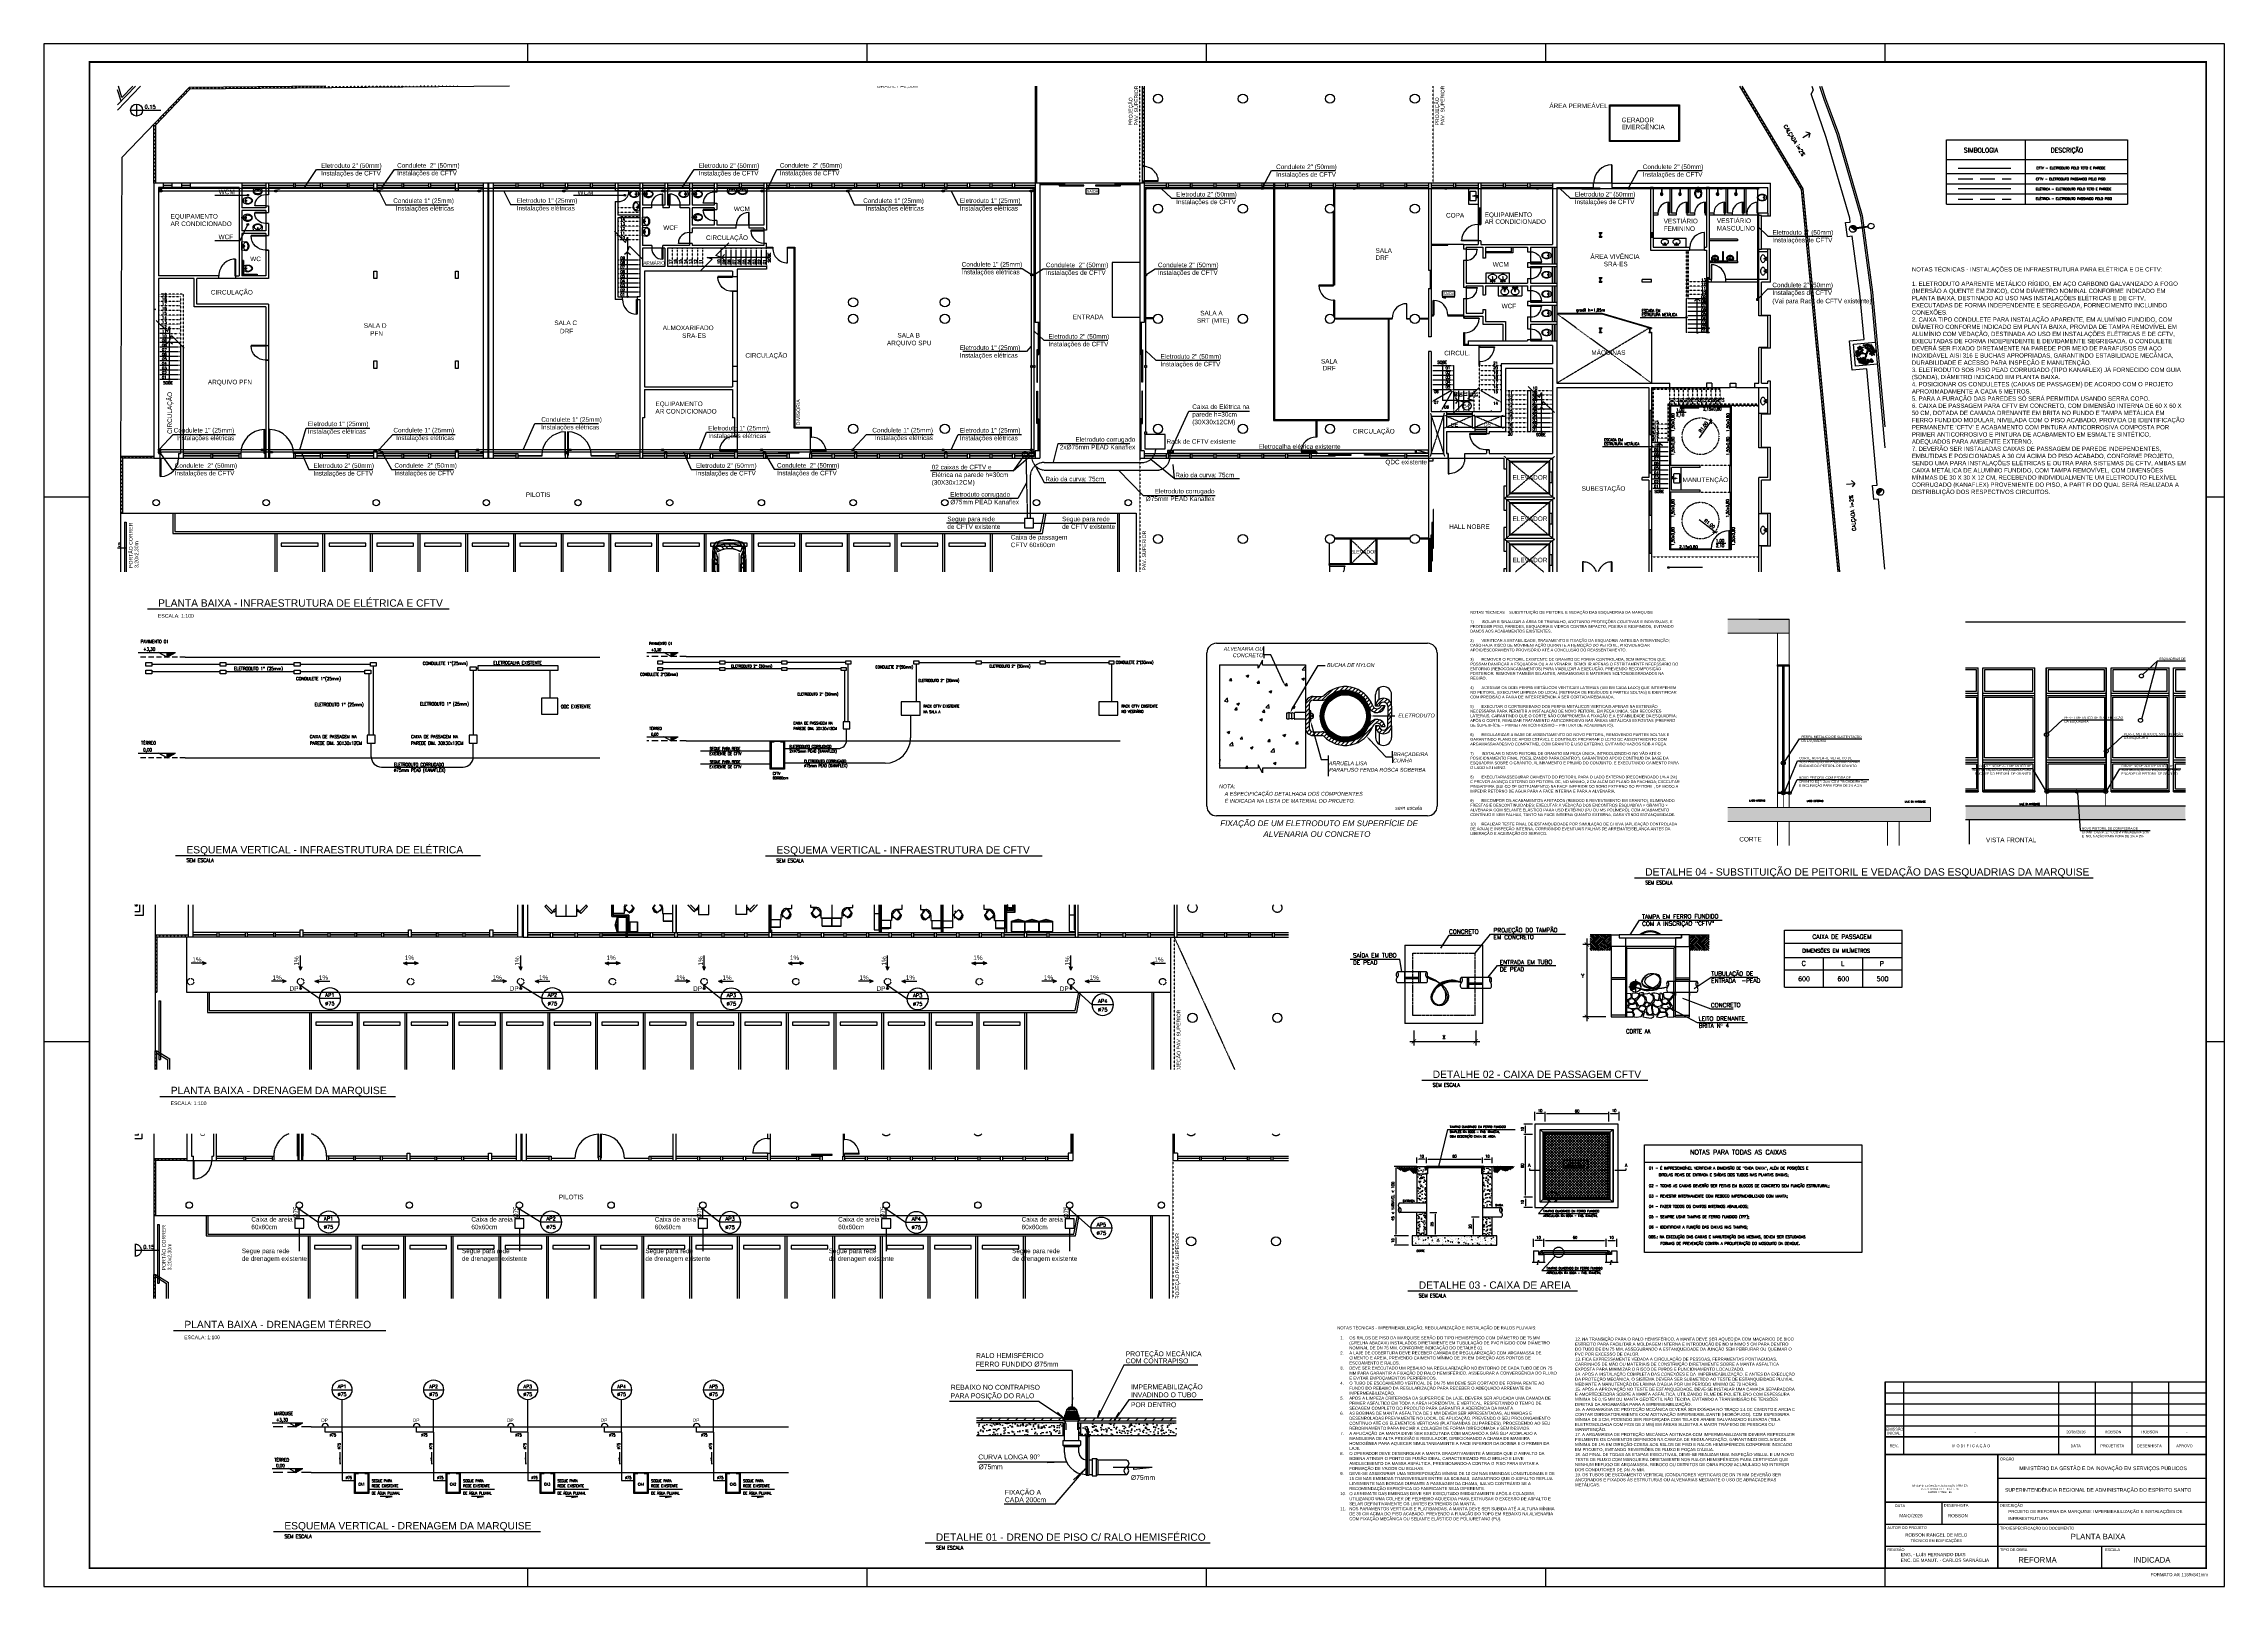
# Paper-space layout 'Layout1' of a CAD drawing. Header units: millimetres. Extents: x 510 to 1699, y -113 to 728.
# The model-space entities are those that its viewports show. They can reach past a viewport. Long polylines and large blocks are cut down to what shows.
import ezdxf
from ezdxf.enums import TextEntityAlignment as Align

# ---------------------------------------------------------------- set-up
doc = ezdxf.new("R2010")
doc.units = ezdxf.units.MM
for name, pattern in [('CONTINU', [0]), ('DASHDOT', [1, 0.5, -0.25, 0, -0.25]), ('HIDDEN', [9.525, 6.35, -3.175]), ('HIDDEN2', [4.7625, 3.175, -1.5875])]:
    doc.linetypes.add(name, pattern=pattern)
doc.layers.get('0').update_dxf_attribs({"color": 9})
doc.layers.add('0.1', color=8, linetype='Continuous', lineweight=13)
doc.layers.add('Detalhes Construtivos 4', color=1, linetype='Continuous', lineweight=30)
for name, color, linetype in [('0_1', 1, 'Continuous'), ('1', 8, 'Continuous'), ('ARQ', 8, 'Continuous'), ('ARQ-FOLHA', 7, 'Continuous'), ('ARQUITETURA', 7, 'Continuous'), ('CAIXAS', 4, 'Continuous'), ('CARIMBO', 7, 'Continuous'), ('COTA', 8, 'Continuous'), ('COTAS', 6, 'Continuous'), ('DETALHES', 1, 'Continuous'), ('Detalhes Construtivos', 7, 'Continuous'), ('Detalhes Construtivos 02', 7, 'Continuous'), ('ELETRODUTO', 3, 'Continuous'), ('HAC', 6, 'Continuous'), ('HACH1', 7, 'Continuous'), ('HATCH', 113, 'Continuous'), ('INDICAÇÕES', 8, 'Continuous'), ('INSTALAÇÕES', 7, 'Continuous'), ('LINHAS', 8, 'Continuous'), ('P-CONTORNO1', 5, 'Continuous'), ('P-CONTORNO2', 5, 'Continuous'), ('P-CONTORNO4', 3, 'Continuous'), ('P-HATCH', 8, 'Continuous'), ('P-MARGEM', 4, 'Continuous'), ('P-TEXTOS', 7, 'Continuous'), ('P-TÍTULOS', 3, 'Continuous'), ('PB TEXTO', 3, 'Continuous'), ('pena 0.1', 1, 'Continuous'), ('ponto elétr.', 4, 'Continuous'), ('PONTOS', 1, 'Continuous'), ('SETAS', 8, 'Continuous'), ('SIMB', 1, 'Continuous'), ('TEX', 7, 'Continuous'), ('texto', 1, 'Continuous'), ('Texto 2', 1, 'Continuous'), ('Texto 3', 3, 'Continuous'), ('TEXTOS', 2, 'Continuous'), ('TEXTOTUBO', 2, 'Continuous'), ('TigreCad', 2, 'Continuous'), ('TUBO100', 7, 'Continuous'), ('TUBO150', 6, 'Continuous')]:
    doc.layers.add(name, color=color, linetype=linetype)
doc.layers.add('VIEWPORT', color=7, linetype='Continuous', plot=False)
doc.layers.get('VIEWPORT').freeze()
doc.styles.add('80', font='romans.shx', dxfattribs={"height": 2})
doc.styles.add('80X50', font='romans.shx')
doc.styles.add('Arial', font='ariali.ttf', dxfattribs={"height": 3.5})
doc.styles.add('MONOTXT', font='ROMANS', dxfattribs={"height": 2})
doc.styles.add('RL_A100E1000', font='arial.ttf', dxfattribs={"width": 1.01, "height": 2.5})
doc.styles.add('ROMANS', font='romans')
doc.styles.get("Standard").update_dxf_attribs({"font": 'arial.ttf'})
doc.styles.add('Style-Arial', font='arial.ttf')
doc.styles.add('TT', font='arial.ttf')
doc.dimstyles.new('100', dxfattribs={"dimscale": 0, "dimtxt": 15, "dimasz": 7.5, "dimexe": 7.5, "dimexo": 15, "dimgap": 5, "dimtad": 1, "dimdec": 0, "dimzin": 12, "dimdsep": 46, "dimtxsty": 'ROMANS', "dimcen": 0.15, "dimdle": 8, "dimclrd": 8, "dimclre": 8, "dimclrt": 7, "dimadec": 0, "dimazin": 0, "dimtfac": 1, "dimtdec": 0, "dimtmove": 0, "dimatfit": 3, "dimfxl": 1, "dimtolj": 1, "dimtzin": 0, "dimarcsym": 0})
doc.dimstyles.new('Fares Eng - 50', dxfattribs={"dimscale": 2, "dimtxt": 0.085, "dimasz": 0.1, "dimexe": 0.05, "dimexo": 0.05, "dimgap": 0.04, "dimtad": 1, "dimzin": 4, "dimdsep": 46, "dimtxsty": 'ROMANS', "dimblk1": 'OBLIQUE', "dimblk2": 'OBLIQUE', "dimsah": 1, "dimcen": 0.05, "dimdle": 0.05, "dimclrd": 8, "dimclre": 8, "dimclrt": 8, "dimaunit": 1, "dimadec": 0, "dimazin": 0, "dimtfac": 1, "dimtix": 1, "dimtmove": 2, "dimatfit": 0, "dimldrblk": 'OPEN90', "dimfxl": 1, "dimtolj": 1, "dimtzin": 0, "dimarcsym": 0})
pattern_1 = [(135, (1274.61203, 2307.61053), (-0.402265, 3e-17), [0.2844444, -0.2844444]), (135, (1274.64556, 2307.64405), (-0.402265, 3e-17), [0.2844444, -0.2844444]), (135, (1274.67908, 2307.67757), (-0.402265, 3e-17), [0.2844444, -0.2844444]), (135, (1274.7126, 2307.7111), (-0.402265, 3e-17), [0.2844444, -0.2844444]), (135, (1274.74612, 2307.74461), (-0.402265, 3e-17), [0.2844444, -0.2844444]), (135, (1274.77964, 2307.77814), (-0.402265, 3e-17), [0.2844444, -0.2844444]), (135, (1274.81317, 2307.81166), (-0.402265, 3e-17), [0.2844444, -0.2844444]), (45, (1274.4109, 2307.81166), (0.402265, -3e-17), [0.2844444, -0.2844444]), (45, (1274.37738, 2307.84518), (0.402265, -3e-17), [0.2844444, -0.2844444]), (45, (1274.34386, 2307.8787), (0.402265, -3e-17), [0.2844444, -0.2844444]), (45, (1274.31034, 2307.91223), (0.402265, -3e-17), [0.2844444, -0.2844444]), (45, (1274.2768, 2307.94575), (0.402265, -3e-17), [0.2844444, -0.2844444]), (45, (1274.2433, 2307.97927), (0.402265, -3e-17), [0.2844444, -0.2844444]), (45, (1274.20977, 2308.0128), (0.402265, -3e-17), [0.2844444, -0.2844444])]

# ---------------------------------------------------------------- blocks, each defined once
blk = doc.blocks.new('FOLHA A0')
at = {"layer": 'ARQ-FOLHA'}
for p, q in [((1189, 0), (0, 0)), ((0, 0), (0, -841)), ((264, -10), (264, 0)), ((449, -10), (449, 0)), ((634, -10), (634, 0)), ((819, -10), (819, 0)), ((1004, -10), (1004, 0)), ((1189, -841), (1189, 0)), ((0, -247), (25, -247)), ((1179, -247), (1189, -247)), ((0, -544), (25, -544)), ((1179, -544), (1189, -544)), ((264, -841), (264, -831)), ((449, -841), (449, -831)), ((634, -841), (634, -831)), ((819, -841), (819, -831)), ((1004, -841), (1004, -831))]:
    blk.add_line(p, q, dxfattribs=at)
at = {"layer": 'ARQ-FOLHA', "const_width": 1}
blk.add_lwpolyline([(1179, -10), (25, -10), (25, -831), (1179, -831), (1179, -10)], dxfattribs=at)
at = {"layer": 'ARQ-FOLHA'}
blk.add_lwpolyline([(0, -841), (1189, -841)], dxfattribs=at)
blk = doc.blocks.new('titulo_padrao_pmv')
at = {"layer": 'Texto 2', "linetype": 'Continuous', "style": 'ROMANS', "width": 0.9}
blk.add_attdef('ESCALA', (0.5927, -0.3533), '', height=0.2, dxfattribs=at)
at = {"layer": 'Texto 3', "style": 'ROMANS', "width": 0.9}
blk.add_attdef('TÍTULO', (0.5878, 0.1241), '', height=0.35, dxfattribs=at)
blk = doc.blocks.new('P90 - parede 25cm')
for points in [[(-0.125, 0.93), (-0.125, 0.9), (0.125, 0.9), (0.125, 0.93)], [(-0.125, -0.03), (-0.125, 0), (0.125, 0), (0.125, -0.03)]]:
    blk.add_lwpolyline(points)
blk.add_lwpolyline([(-0.975, 0.03), (-0.125, 0.03), (-0.125, 0), (-0.975, 0)], close=True)
at = {"color": 8}
blk.add_arc((-0.117, 0.042), 0.859, 90.5007, 182.7724, dxfattribs=at)
blk = doc.blocks.new('P90')
for points in [[(0.075, 0.93), (0.075, 0.9), (-0.075, 0.9), (-0.075, 0.93)], [(0.075, -0.03), (0.075, 0), (-0.075, 0), (-0.075, -0.03)]]:
    blk.add_lwpolyline(points)
blk.add_lwpolyline([(0.975, 0.87), (0.075, 0.87), (0.075, 0.9), (0.975, 0.9)], close=True)
at = {"color": 8}
blk.add_arc((0.075, 0.9), 0.9, 270, 0, dxfattribs=at)
blk = doc.blocks.new('P60')
at = {"color": 252}
blk.add_lwpolyline([(-0.6, 0.06), (0, 0.06), (0, 0.03), (-0.6, 0.03)], close=True, dxfattribs=at)
at = {"color": 8}
blk.add_arc((-0.029, 0.06), 0.571, 87.1025, 180, dxfattribs=at)
blk = doc.blocks.new('Vaso')
for points in [[(0.03, -0.05), (0.03, 0), (-0.03, 0), (-0.03, -0.05)], [(0.05, -0.09), (0.05, -0.05), (-0.05, -0.05), (-0.05, -0.09)]]:
    blk.add_lwpolyline(points)
for points in [[(0.183, -0.31, -0.071776), (0.168, -0.413, -0.083144), (0.129, -0.494, -0.106699), (0.065, -0.552, -0.132564), (-0.002, -0.57, -0.132564), (-0.069, -0.552, -0.106699), (-0.133, -0.494, -0.083144), (-0.172, -0.413, -0.071776), (-0.187, -0.31, -0.071776), (-0.172, -0.207, -0.083144), (-0.133, -0.126, -0.060171), (-0.1, -0.09), (0.096, -0.09, -0.060171), (0.129, -0.126, -0.083144), (0.168, -0.207, -0.071776)], [(-0.088, -0.497, 0.2474), (0, -0.541, 0.2474), (0.088, -0.497, 0.197858), (0.152, -0.318, 0.418329), (0, -0.168, 0.418329), (-0.152, -0.318, 0.197858)]]:
    blk.add_lwpolyline(points, format="xyb", close=True)
blk.add_circle((-0.002, -0.22), 0.0352)
blk = doc.blocks.new('PIA')
for p, q in [((0, 0.245), (0.044, 0.245)), ((0.01, 0.23), (0.01, 0.06)), ((0.01, 0.215), (0.031, 0.215)), ((0.03, 0.175), (0.01, 0.175))]:
    blk.add_line(p, q)
for points in [[(-0.01, 0.175), (-0.205, 0.175, 0.414214), (-0.245, 0.135), (-0.245, -0.135, 0.414214), (-0.205, -0.175), (0.205, -0.175, 0.414214), (0.245, -0.135), (0.245, 0.135, 0.414214), (0.205, 0.175), (0.08, 0.175)], [(0.08, 0.173), (0.08, 0.21, 0.133256), (0.078, 0.217, 0.106756), (0.073, 0.223, 0.082828), (0.065, 0.227, 0.071352), (0.055, 0.228, 0.071352), (0.045, 0.227, 0.082828), (0.037, 0.223, 0.106756), (0.032, 0.217, 0.133256), (0.03, 0.21), (0.03, 0.173)]]:
    blk.add_lwpolyline(points, format="xyb")
blk.add_lwpolyline([(-0.01, 0.23), (-0.01, 0.06)])
blk.add_lwpolyline([(0.03, 0.173, 0.133256), (0.032, 0.166, 0.106756), (0.037, 0.16, 0.082828), (0.045, 0.157, 0.071352), (0.055, 0.155, 0.071352), (0.065, 0.157, 0.082828), (0.073, 0.16, 0.106756), (0.078, 0.166, 0.133256), (0.08, 0.173, 0.133256), (0.078, 0.179, 0.106756), (0.073, 0.185, 0.082828), (0.065, 0.189, 0.071352), (0.055, 0.19, 0.071352), (0.045, 0.189, 0.082828), (0.037, 0.185, 0.106756), (0.032, 0.179, 0.133256)], format="xyb", close=True)
at = {"color": 8}
for points in [[(0.046, 0.245, 0.263265), (0.037, 0.23), (0.037, 0.223)], [(0.073, 0.223), (0.073, 0.23, 0.546464), (0.048, 0.246, 0.546464)]]:
    blk.add_lwpolyline(points, format="xyb", dxfattribs=at)
blk.add_lwpolyline([(0.062, 0.165, 0.133256), (0.062, 0.167, 0.106756), (0.06, 0.169, 0.082828), (0.058, 0.17, 0.071352), (0.055, 0.171, 0.071352), (0.052, 0.17, 0.082828), (0.05, 0.169, 0.106756), (0.048, 0.167, 0.133256), (0.047, 0.165, 0.133256), (0.048, 0.163, 0.106756), (0.05, 0.162, 0.082828), (0.052, 0.16, 0.071352), (0.055, 0.16, 0.071352), (0.058, 0.16, 0.082828), (0.06, 0.162, 0.106756), (0.062, 0.163, 0.133256)], format="xyb", close=True, dxfattribs=at)
blk.add_circle((0, 0), 0.01)
for centre, radius, start, end in [((0, 0.23), 0.015, 311.8103, 228.1897), ((0, 0.23), 0.01, 0.0002, 180.0002), ((0, 0.06), 0.01, 180.0001, 0.0001), ((0.044, 0.255), 0.01, 270, 294.62)]:
    blk.add_arc(centre, radius, start, end)
for centre, radius, start, end in [((0, 0.06), 0.0125, 143.1301, 36.8699), ((0.055, 0.23), 0.035, 315.5847, 154.6231), ((0.055, 0.23), 0.035, 205.3769, 224.4153)]:
    blk.add_arc(centre, radius, start, end, dxfattribs=at)
blk = doc.blocks.new('Cuba')
blk.add_lwpolyline([(-0.016, 0.16, 0.059592), (-0.087, 0.147, 0.084248), (-0.156, 0.113, 0.106469), (-0.205, 0.058, 0.130159), (-0.22, 0, 0.130159), (-0.205, -0.058, 0.106469), (-0.156, -0.113, 0.084248), (-0.087, -0.147, 0.073281), (0, -0.16, 0.073281), (0.087, -0.147, 0.084248), (0.156, -0.113, 0.106469), (0.205, -0.058, 0.130159), (0.22, 0, 0.130159), (0.205, 0.058, 0.106469), (0.156, 0.113, 0.084248), (0.087, 0.147, 0.058268), (0.018, 0.159, 0.073281)], format="xyb")
blk.add_lwpolyline([(0.001, 0.05), (-0.007, 0.05, -0.389688), (-0.009, 0.052, -0.017234), (-0.019, 0.248, -0.418769), (-0.017, 0.25), (0.001, 0.25), (0.019, 0.25, -0.418769), (0.021, 0.248, -0.017234), (0.011, 0.052, -0.389688), (0.009, 0.05)], format="xyb", close=True)
for centre, radius in [((-0.099, 0.22), 0.035), ((0, 0), 0.0175), ((0.101, 0.22), 0.035)]:
    blk.add_circle(centre, radius)
at = {"color": 8}
for centre, radius in [((-0.099, 0.22), 0.025), ((-0.099, 0.22), 0.024), ((0.101, 0.22), 0.025), ((0.101, 0.22), 0.024)]:
    blk.add_circle(centre, radius, dxfattribs=at)
blk = doc.blocks.new('P80')
for points in [[(0, 0.86), (0, 0.83), (0.15, 0.83), (0.15, 0.86)], [(0, 0), (0, 0.03), (0.15, 0.03), (0.15, 0)]]:
    blk.add_lwpolyline(points)
blk.add_lwpolyline([(-0.8, 0.06), (0, 0.06), (0, 0.03), (-0.8, 0.03)], close=True)
at = {"color": 8}
blk.add_arc((-0.025, 0.056), 0.775, 88.1408, 179.6698, dxfattribs=at)
blk = doc.blocks.new('Cuba-emp')
blk.add_lwpolyline([(0.21, 0.248), (0, 0.227), (0, -0.227), (0.21, -0.248, 0.137816), (0.271, -0.231, 0.107041), (0.329, -0.176, 0.080751), (0.364, -0.099, 0.068643), (0.378, -0.001, 0.068643), (0.364, 0.098, 0.080751), (0.329, 0.174, 0.107041), (0.271, 0.23, 0.115752), (0.21, 0.248)], format="xyb")
blk.add_lwpolyline([(0.21, 0.205, -0.131827), (0.25, 0.194, -0.106633), (0.297, 0.151, -0.083482), (0.328, 0.087, -0.072232), (0.341, 0, -0.072232), (0.328, -0.087, -0.083482), (0.297, -0.151, -0.106633), (0.25, -0.194, -0.131827), (0.21, -0.205, -0.131827), (0.17, -0.194, -0.106633), (0.123, -0.151, -0.083482), (0.092, -0.087, -0.072232), (0.079, 0, -0.072232), (0.092, 0.087, -0.083482), (0.123, 0.151, -0.106633), (0.17, 0.194, -0.131827)], format="xyb", close=True)
for centre, radius in [((0.037, -0.002), 0.0193), ((0.037, -0.002), 0.0193), ((0.036, 0.071), 0.0155), ((0.14, -0.001), 0.0198), ((0.036, -0.076), 0.0155)]:
    blk.add_circle(centre, radius)
blk = doc.blocks.new('P80 - parede 25cm')
for points in [[(-0.03, -0.125), (0, -0.125), (0, 0.125), (-0.03, 0.125)], [(0.83, -0.125), (0.8, -0.125), (0.8, 0.125), (0.83, 0.125)]]:
    blk.add_lwpolyline(points)
blk.add_lwpolyline([(0.77, -0.925), (0.77, -0.125), (0.8, -0.125), (0.8, -0.925)], close=True)
at = {"color": 8}
blk.add_arc((0.774, -0.15), 0.775, 178.1408, 269.6698, dxfattribs=at)
blk = doc.blocks.new('Chuveiro')
at = {"lineweight": -2}
for p, q in [((-0.28, 0), (-0.301, 0)), ((0, 0), (-0.28, 0)), ((-0.28, -0.02), (-0.301, -0.02)), ((0, -0.02), (-0.28, -0.02))]:
    blk.add_line(p, q, dxfattribs=at)
at = {"color": 8, "lineweight": -2}
blk.add_circle((-0.35, -0.01), 0.05, dxfattribs=at)
at = {"lineweight": -2}
blk.add_arc((-0.35, -0.01), 0.07, 8.2132, 351.7868, dxfattribs=at)
blk = doc.blocks.new('MIC')
for p, q in [((0, 0), (0, 0.111)), ((0.294, 0.002), (0.294, 0)), ((0, -0.112), (0, 0)), ((0.294, 0), (0.294, -0.002))]:
    blk.add_line(p, q)
for points in [[(0, 0.053, -0.473116), (0.005, 0.056), (0.025, 0.051, -0.362542), (0.031, 0.043), (0.033, 0.028, 0.564769), (0.039, 0.023)], [(0.002, 0.08), (0.034, 0.057, -0.1805), (0.041, 0.045), (0.043, 0.032, 0.35029), (0.049, 0.026, -0.252034), (0.063, 0.019)], [(0.064, 0.016, -0.100603), (0.082, 0.1, -0.114611), (0.123, 0.161, -0.309836), (0.21, 0.175, -0.309836)], [(0.161, -0.146), (0.165, -0.147, 0.189039), (0.197, -0.145, 0.189014), (0.26, -0.08, 0.116802), (0.275, 0, 0.116802), (0.26, 0.08, 0.189014), (0.197, 0.145, 0.189039), (0.165, 0.147), (0.161, 0.146)], [(0, -0.053, 0.473116), (0.005, -0.056), (0.025, -0.052, 0.362542), (0.031, -0.043), (0.033, -0.029, -0.564769), (0.039, -0.023)], [(0.002, -0.081), (0.034, -0.057, 0.1805), (0.041, -0.046), (0.043, -0.032, -0.35029), (0.049, -0.026, 0.252034), (0.063, -0.02)], [(0.064, -0.016, 0.100603), (0.082, -0.1, 0.114611), (0.123, -0.161, 0.309836), (0.21, -0.175, 0.309836)]]:
    blk.add_lwpolyline(points, format="xyb")
blk.add_lwpolyline([(0.247, 0), (0.247, -0.008, -0.102017), (0.231, -0.09, -0.100634), (0.2, -0.137, -0.31043), (0.159, -0.144, -0.029837), (0.153, -0.143, -0.193887), (0.101, -0.08, -0.096635), (0.085, 0, -0.096635), (0.101, 0.08, -0.193887), (0.153, 0.142, -0.029837), (0.159, 0.144, -0.31043), (0.2, 0.137, -0.100634), (0.231, 0.09, -0.102017), (0.247, 0.008)], format="xyb", close=True)
blk.add_circle((0.046, 0), 0.0075)
at = {"linetype": 'DASHDOT'}
blk.add_circle((0.152, 0), 0.024, dxfattribs=at)
for centre, radius, start, end in [((0.014, 0.111), 0.0142, 142.0649, 179.055), ((0.138, 0.032), 0.161, 69.9635, 146.7254), ((0.046, 0), 0.024, 251.9674, 108.0326), ((0.139, 0.048), 0.146, 35.2589, 68.1534), ((0.035, -0.011), 0.264, 26.2626, 32.6613), ((-0.029, -0.043), 0.336, 21.0674, 26.2626), ((0.16, 0.03), 0.134, 1.8451, 21.0674), ((-0.722, 0.002), 1.016, 360, 1.8451), ((0.014, -0.111), 0.0142, 180.945, 217.9351), ((0.138, -0.032), 0.161, 213.2746, 290.0365), ((0.139, -0.048), 0.146, 291.8466, 324.7411), ((0.035, 0.011), 0.264, 327.3387, 333.7374), ((-0.029, 0.043), 0.336, 333.7374, 338.9326), ((0.16, -0.03), 0.134, 338.9326, 358.1549), ((-0.722, -0.002), 1.016, 358.1549, 360)]:
    blk.add_arc(centre, radius, start, end)
blk = doc.blocks.new('_OBLIQUE')
at = {"color": 0, "linetype": 'ByBlock'}
blk.add_line((-0.5, -0.5), (0.5, 0.5), dxfattribs=at)
blk = doc.blocks.new('*D23')
at = {"color": 8, "linetype": 'CONTINU', "lineweight": -2, "transparency": 16777216}
blk.add_line((1265.918, 2379.466), (1266.615, 2380.443), dxfattribs=at)
at = {"layer": 'DEFPOINTS', "color": 0, "linetype": 'CONTINU', "transparency": 16777216}
for p in [(1266.557, 2380.361), (1265.976, 2379.548)]:
    blk.add_point(p, dxfattribs=at)
at = {"color": 8, "linetype": 'CONTINU', "lineweight": -2, "transparency": 16777216, "xscale": 0.2, "yscale": 0.2, "zscale": 0.2, "rotation": 54.48324469876031}
blk.add_blockref('_OBLIQUE', (1266.557, 2380.361), dxfattribs=at)
at = {"color": 8, "linetype": 'CONTINU', "lineweight": -2, "transparency": 16777216, "insert": (1266.133, 2380.05), "char_height": 0.17, "attachment_point": 5, "rotation": 54.4832, "style": 'ROMANS'}
blk.add_mtext('\\A1;R1.00', dxfattribs=at)
blk = doc.blocks.new('_Open90')
at = {"color": 0, "linetype": 'ByBlock', "lineweight": -2}
for p, q in [((0, 0), (-1, 0)), ((-0.5, 0.5), (0, 0)), ((0, 0), (-0.5, -0.5))]:
    blk.add_line(p, q, dxfattribs=at)
blk = doc.blocks.new('*D24')
at = {"color": 8, "linetype": 'CONTINU', "lineweight": -2, "transparency": 16777216}
blk.add_line((1265.897, 2375.009), (1266.848, 2374.276), dxfattribs=at)
at = {"layer": 'DEFPOINTS', "color": 0, "linetype": 'CONTINU', "transparency": 16777216}
for p in [(1265.976, 2374.948), (1266.769, 2374.337)]:
    blk.add_point(p, dxfattribs=at)
at = {"color": 8, "linetype": 'CONTINU', "lineweight": -2, "transparency": 16777216, "xscale": 0.2, "yscale": 0.2, "zscale": 0.2, "rotation": 322.4032964737382}
blk.add_blockref('_OBLIQUE', (1266.769, 2374.337), dxfattribs=at)
at = {"color": 8, "linetype": 'CONTINU', "lineweight": -2, "transparency": 16777216, "insert": (1266.473, 2374.773), "char_height": 0.17, "attachment_point": 5, "rotation": 322.4033, "style": 'ROMANS'}
blk.add_mtext('\\A1;R1.00', dxfattribs=at)
blk = doc.blocks.new('A$Cf2040840')
for p, q in [((0, 0), (0, 5)), ((0, 5), (0.1, 5)), ((0.1, 0), (0.1, 5))]:
    blk.add_line(p, q)
blk = doc.blocks.new('A$C9e256378')
for p, q in [((2.257, 3.317), (2.123, 3.05)), ((2.268, 3.312), (2.134, 3.045)), ((2.424, 3.443), (2.344, 3.274)), ((2.434, 3.438), (2.354, 3.269)), ((2.451, 3.458), (2.451, 3.181)), ((2.675, 3.366), (2.675, 3.086)), ((2.846, 3.254), (2.846, 2.936)), ((1.655, 2.967), (1.865, 2.756)), ((1.728, 2.853), (1.829, 2.752)), ((1.736, 2.861), (1.837, 2.76)), ((1.863, 2.786), (1.763, 2.886)), ((1.871, 2.794), (1.771, 2.894)), ((2.115, 3.038), (1.871, 2.794)), ((2.123, 3.03), (1.879, 2.786)), ((1.949, 3.06), (1.949, 2.872)), ((3.052, 3.077), (3.052, 2.697)), ((1.574, 2.449), (0.837, 1.982)), ((1.393, 2.32), (0.887, 1.981)), ((0.966, 2.369), (1.024, 2.214)), ((1.514, 2.439), (1.084, 2.173)), ((1.52, 2.429), (1.09, 2.164)), ((1.482, 2.609), (1.482, 2.419)), ((1.829, 2.752), (1.522, 2.445)), ((1.837, 2.744), (1.53, 2.437)), ((1.865, 2.74), (1.576, 2.45)), ((3.269, 2.354), (3.438, 2.434)), ((3.274, 2.344), (3.443, 2.424)), ((1.399, 2.311), (0.893, 1.972)), ((1.004, 2.148), (0.927, 2.073)), ((1.01, 2.138), (0.934, 2.065)), ((1.016, 2.129), (0.94, 2.058)), ((0.998, 2.159), (0.946, 2.108)), ((1.025, 2.202), (1.004, 2.165)), ((1.052, 2.078), (1.052, 1.582)), ((1.249, 1.893), (1.249, 1.334)), ((1.482, 2.211), (1.482, 2.189)), ((1.482, 1.893), (1.482, 1.123)), ((2.74, 1.865), (2.45, 1.576)), ((2.967, 1.655), (2.756, 1.865)), ((3.03, 2.123), (2.786, 1.879)), ((2.786, 1.863), (2.886, 1.763)), ((3.038, 2.115), (2.794, 1.871)), ((2.794, 1.871), (2.894, 1.771)), ((2.846, 1.923), (2.846, 1.823)), ((3.312, 2.268), (3.045, 2.134)), ((3.317, 2.257), (3.05, 2.123)), ((3.052, 2.125), (3.052, 1.941)), ((0.951, 1.673), (0.892, 1.632)), ((0.962, 1.653), (0.904, 1.612)), ((0.971, 1.639), (0.913, 1.596)), ((0.983, 1.62), (0.925, 1.577)), ((0.996, 1.6), (0.938, 1.557)), ((1.005, 1.586), (0.948, 1.542)), ((1.018, 1.567), (0.96, 1.523)), ((1.031, 1.548), (0.973, 1.504)), ((1.04, 1.535), (0.984, 1.489)), ((1.054, 1.516), (0.998, 1.471)), ((1.067, 1.497), (1.013, 1.453)), ((1.077, 1.484), (1.024, 1.438)), ((1.092, 1.466), (1.036, 1.418)), ((1.104, 1.449), (1.051, 1.398)), ((1.119, 1.431), (1.065, 1.38)), ((1.133, 1.413), (1.08, 1.362)), ((1.144, 1.4), (1.092, 1.348)), ((1.85, 1.713), (1.85, 0.903)), ((1.949, 1.69), (1.949, 0.875)), ((1.972, 0.893), (2.311, 1.399)), ((1.981, 0.887), (2.32, 1.393)), ((2.449, 1.574), (1.982, 0.837)), ((2.429, 1.52), (2.164, 1.09)), ((2.439, 1.514), (2.173, 1.084)), ((2.744, 1.837), (2.437, 1.53)), ((2.752, 1.829), (2.445, 1.522)), ((2.451, 1.528), (2.451, 1.333)), ((2.675, 1.752), (2.675, 1.548)), ((2.853, 1.728), (2.752, 1.829)), ((2.861, 1.736), (2.76, 1.837)), ((2.846, 1.735), (2.846, 1.721)), ((1.159, 1.383), (1.106, 1.33)), ((1.174, 1.365), (1.122, 1.313)), ((1.189, 1.348), (1.137, 1.295)), ((1.205, 1.331), (1.152, 1.278)), ((1.22, 1.314), (1.168, 1.261)), ((1.236, 1.297), (1.184, 1.245)), ((1.297, 1.236), (1.245, 1.184)), ((1.314, 1.22), (1.261, 1.168)), ((1.331, 1.205), (1.278, 1.152)), ((1.348, 1.189), (1.295, 1.137)), ((1.365, 1.174), (1.313, 1.122)), ((1.383, 1.159), (1.33, 1.106)), ((1.4, 1.144), (1.348, 1.092)), ((1.413, 1.133), (1.362, 1.08)), ((1.431, 1.119), (1.38, 1.065)), ((1.449, 1.104), (1.398, 1.051)), ((1.466, 1.092), (1.418, 1.036)), ((1.484, 1.077), (1.438, 1.024)), ((1.497, 1.067), (1.453, 1.013)), ((1.516, 1.054), (1.471, 0.998)), ((1.535, 1.04), (1.489, 0.984)), ((1.548, 1.031), (1.504, 0.973)), ((1.567, 1.018), (1.523, 0.96)), ((1.586, 1.005), (1.542, 0.948)), ((1.6, 0.996), (1.557, 0.938)), ((1.62, 0.983), (1.577, 0.925)), ((1.639, 0.971), (1.596, 0.913)), ((1.653, 0.962), (1.612, 0.904)), ((1.673, 0.951), (1.632, 0.892)), ((2.129, 1.016), (2.058, 0.94)), ((2.138, 1.01), (2.065, 0.934)), ((2.148, 1.004), (2.073, 0.927)), ((2.159, 0.998), (2.108, 0.946)), ((2.202, 1.025), (2.165, 1.004)), ((2.369, 0.966), (2.214, 1.024))]:
    blk.add_line(p, q)
for centre, radius, start, end in [((14.705, -10.758), 18.937, 131.0241, 136.3983), ((9.833, -5.466), 11.669, 130.1849, 139.1615), ((9.774, -5.454), 11.597, 129.5667, 139.0603), ((73.189, -73.257), 104.413, 132.81136, 133.16299), ((73.189, -73.257), 104.401, 132.81142, 133.16291), ((2.247, 3.322), 0.023, 333.3475, 131.9262), ((2.247, 3.322), 0.0115, 333.3475, 131.5595), ((2.529, 3.164), 0.444, 61.3752, 124.8498), ((2.281, 3.473), 0.0345, 309.4181, 45), ((2.531, 3.828), 0.345, 230.2872, 309.7416), ((2.537, 3.298), 0.345, 70.559, 129.4181), ((2.395, 3.25), 0.0575, 154.6538, 251.8643), ((2.395, 3.25), 0.046, 154.6538, 251.8643), ((2.424, 3.441), 0.0575, 67.2021, 129.5667), ((2.476, 3.419), 0.0575, 65.4941, 154.6538), ((2.476, 3.419), 0.046, 65.4941, 154.6538), ((1.685, 1.685), 1.951, 45, 65.4941), ((1.685, 1.685), 1.962, 45, 65.4941), ((1.838, 1.838), 1.962, 45, 65.4941), ((1.838, 1.838), 1.939, 45, 62.7609), ((8.406, -4.123), 9.669, 133.7495, 139.3071), ((8.406, -4.123), 9.657, 133.7499, 139.3057), ((1.728, 2.853), 0.0115, 45, 133.4165), ((1.771, 2.894), 0.0115, 133.8934, 225), ((1.871, 2.794), 0.0115, 225, 315), ((2.082, 3.071), 0.046, 315, 333.3475), ((2.082, 3.071), 0.0575, 315, 333.3475), ((1.979, 1.979), 1.279, 45, 71.8643), ((1.979, 1.979), 1.291, 45, 71.8643), ((1.979, 1.979), 1.279, 18.1357, 45), ((1.979, 1.979), 1.291, 18.1357, 45), ((1.685, 1.685), 1.951, 24.5059, 45), ((1.685, 1.685), 1.962, 24.5059, 45), ((1.838, 1.838), 1.939, 27.2391, 45), ((1.838, 1.838), 1.962, 24.5059, 45), ((1.111, 2.201), 0.235, 133.0651, 199.7968), ((0.956, 2.362), 0.0115, 32.7669, 121.1834), ((0.637, 2.18), 0.368, 357.6073, 31.5294), ((1.423, 2.271), 0.0575, 27.1816, 121.6983), ((1.423, 2.271), 0.046, 27.1816, 121.4457), ((1.489, 2.478), 0.046, 301.6983, 315), ((1.489, 2.478), 0.0575, 301.6983, 315), ((1.568, 2.459), 0.0115, 301.6983, 315), ((1.829, 2.752), 0.0115, 315, 45), ((1.857, 2.748), 0.0115, 315, 45), ((-5.454, 9.774), 11.597, 310.9397, 320.4333), ((3.25, 2.395), 0.0575, 198.1357, 295.3462), ((3.25, 2.395), 0.046, 198.1357, 295.3462), ((3.419, 2.476), 0.046, 295.3462, 24.5059), ((3.419, 2.476), 0.0575, 295.3462, 24.5059), ((3.473, 2.281), 0.0345, 45, 140.5819), ((3.828, 2.531), 0.345, 140.2584, 219.7128), ((3.441, 2.424), 0.0575, 320.4333, 22.7979), ((3.164, 2.529), 0.444, 325.1502, 28.6248), ((3.298, 2.537), 0.345, 320.5819, 19.441), ((9.082, -5.015), 10.92, 139.6567, 145.7919), ((0.699, 1.963), 0.0115, 19.9219, 140.2273), ((2.695, 2.687), 2.112, 199.9219, 225), ((0.805, 2.025), 0.0535, 131.4815, 306.2509), ((14.705, -10.758), 18.937, 136.9028, 137.3795), ((0.917, 1.932), 0.0575, 121.6983, 203.0464), ((2.642, 2.642), 1.922, 202.3768, 224.9935), ((0.918, 1.932), 0.0461, 121.5287, 203.1294), ((2.642, 2.642), 1.911, 202.3768, 224.9935), ((0.922, 2.133), 0.0345, 199.7968, 314.111), ((0.911, 2.091), 0.0115, 216.9324, 314.111), ((0.919, 2.081), 0.0115, 219.7766, 314.111), ((0.926, 2.073), 0.0115, 222.6101, 314.111), ((0.932, 2.066), 0.0115, 224.8157, 312.9969), ((0.99, 2.167), 0.0115, 314.111, 27.0596), ((0.996, 2.157), 0.0115, 314.111, 29.735), ((1.002, 2.146), 0.0115, 314.111, 32.3788), ((1.008, 2.137), 0.0115, 312.9969, 34.8804), ((1.015, 2.208), 0.0115, 331.4299, 32.7669), ((1.084, 2.173), 0.0115, 140.4547, 301.6983), ((3.167, 3.167), 1.914, 207.1816, 225), ((3.167, 3.167), 1.903, 207.1816, 225), ((-5.466, 9.833), 11.669, 310.8385, 319.8151), ((-10.758, 14.705), 18.937, 313.6017, 318.9759), ((2.748, 1.857), 0.0115, 45, 135), ((2.794, 1.871), 0.0115, 135, 225), ((-73.257, 73.189), 104.401, 316.83709, 317.18858), ((-73.257, 73.189), 104.413, 316.83701, 317.18864), ((3.071, 2.082), 0.0575, 116.6525, 135), ((3.071, 2.082), 0.046, 116.6525, 135), ((3.322, 2.247), 0.023, 318.0738, 116.6525), ((3.322, 2.247), 0.0115, 318.4405, 116.6525), ((2.74, 0.209), 2.556, 141.0395, 169.9071), ((2.372, 0.377), 2.167, 138.3763, 172.5703), ((0.761, 1.809), 0.0115, 24.4031, 142.2742), ((3.167, 3.167), 1.914, 225, 242.8184), ((3.167, 3.167), 1.903, 225, 242.8184), ((-4.123, 8.406), 9.657, 310.6943, 316.2501), ((-4.123, 8.406), 9.669, 310.6929, 316.2505), ((2.271, 1.423), 0.046, 328.5543, 62.8184), ((2.271, 1.423), 0.0575, 328.3017, 62.8184), ((2.478, 1.489), 0.0575, 135, 148.3017), ((2.478, 1.489), 0.046, 135, 148.3017), ((2.459, 1.568), 0.0115, 135, 148.3017), ((2.752, 1.829), 0.0115, 45, 135), ((2.853, 1.728), 0.0115, 316.5835, 45), ((2.894, 1.771), 0.0115, 225, 316.1066), ((0.488, 0.905), 0.488, 153.3456, 203.221), ((0.395, 0.952), 0.379, 150.5042, 228.4375), ((-0.284, 0.839), 0.46, 338.281, 40.6607), ((2.687, 2.695), 2.112, 225, 250.0781), ((2.642, 2.642), 1.922, 225.0065, 247.6232), ((2.642, 2.642), 1.911, 225.0085, 247.6252), ((2.066, 0.932), 0.0115, 137.0031, 225.1843), ((2.073, 0.926), 0.0115, 135.889, 227.3899), ((2.081, 0.919), 0.0115, 135.889, 230.2234), ((2.133, 0.922), 0.0345, 135.889, 250.2032), ((2.201, 1.111), 0.235, 250.2032, 316.9349), ((2.137, 1.008), 0.0115, 55.1196, 137.0031), ((2.146, 1.002), 0.0115, 57.6212, 135.889), ((2.157, 0.996), 0.0115, 60.265, 135.889), ((2.167, 0.99), 0.0115, 62.9404, 135.889), ((2.173, 1.084), 0.0115, 148.3017, 309.5453), ((2.18, 0.637), 0.368, 58.4706, 92.3927), ((2.362, 0.956), 0.0115, 328.8166, 57.2331), ((0.071, 0.726), 0.0345, 203.221, 217.326), ((2.955, 3.081), 3.758, 219.2274, 226.3649), ((-2.227, -2.391), 3.87, 46.7149, 52.2305), ((3.039, 3.202), 3.848, 221.1865, 226.718), ((0.377, 2.372), 2.167, 277.4297, 311.6237), ((0.209, 2.74), 2.556, 280.0929, 308.9605), ((-5.015, 9.082), 10.92, 304.2081, 310.3433), ((1.809, 0.761), 0.0115, 307.7258, 65.5969), ((1.932, 0.917), 0.0575, 246.9536, 328.3017), ((1.932, 0.917), 0.046, 246.9536, 328.5543), ((1.963, 0.699), 0.0115, 309.7727, 70.0781), ((2.025, 0.805), 0.0535, 143.7491, 318.5185), ((-10.758, 14.705), 18.937, 312.6205, 313.0972), ((2.091, 0.911), 0.0115, 135.889, 233.0676), ((3.081, 2.955), 3.758, 223.6351, 230.7726), ((3.202, 3.039), 3.848, 223.282, 228.8135), ((-2.391, -2.227), 3.87, 37.7695, 43.2851), ((0.839, -0.284), 0.46, 49.3393, 111.719), ((0.952, 0.395), 0.379, 221.5625, 299.4958), ((0.726, 0.071), 0.0345, 232.674, 246.779), ((0.905, 0.488), 0.488, 246.779, 296.6544)]:
    blk.add_arc(centre, radius, start, end)
for points in [[(2.32, 3.126), (2.35, 3.096), (1.536, 2.343), (1.567, 2.312)], [(3.126, 2.32), (3.096, 2.35), (2.343, 1.536), (2.312, 1.567)]]:
    blk.add_solid(points)
blk = doc.blocks.new('poste concreto')
h = blk.add_hatch(color=256)
h.dxf.hatch_style = 1
h.paths.add_polyline_path([(364866.842, 7758015.357), (364866.767, 7758015.418), (364866.676, 7758015.455), (364866.578, 7758015.47), (364866.48, 7758015.455), (364866.39, 7758015.418), (364866.314, 7758015.357), (364866.254, 7758015.282), (364866.216, 7758015.191), (364866.201, 7758015.093), (364866.956, 7758015.093), (364866.94, 7758015.191), (364866.903, 7758015.282)])
for p, q in [((364866.254, 7758015.282), (364866.314, 7758015.357)), ((364866.314, 7758015.357), (364866.39, 7758015.418)), ((364866.39, 7758015.418), (364866.48, 7758015.455)), ((364866.48, 7758015.455), (364866.578, 7758015.47)), ((364866.578, 7758015.47), (364866.676, 7758015.455)), ((364866.676, 7758015.455), (364866.767, 7758015.418)), ((364866.767, 7758015.418), (364866.842, 7758015.357)), ((364866.815, 7758015.406), (364867.773, 7758016.191)), ((364866.842, 7758015.357), (364866.903, 7758015.282)), ((364866.886, 7758015.322), (364867.818, 7758016.138)), ((364866.201, 7758015.093), (364866.216, 7758015.191)), ((364866.216, 7758014.995), (364866.201, 7758015.093)), ((364866.956, 7758015.093), (364866.201, 7758015.093)), ((364866.216, 7758015.191), (364866.254, 7758015.282)), ((364866.254, 7758014.904), (364866.216, 7758014.995)), ((364866.314, 7758014.829), (364866.254, 7758014.904)), ((364866.39, 7758014.768), (364866.314, 7758014.829)), ((364866.48, 7758014.731), (364866.39, 7758014.768)), ((364866.578, 7758014.716), (364866.48, 7758014.731)), ((364866.676, 7758014.731), (364866.578, 7758014.716)), ((364866.767, 7758014.768), (364866.676, 7758014.731)), ((364866.842, 7758014.829), (364866.767, 7758014.768)), ((364866.903, 7758014.904), (364866.842, 7758014.829)), ((364866.903, 7758015.282), (364866.94, 7758015.191)), ((364866.94, 7758014.995), (364866.903, 7758014.904)), ((364866.94, 7758015.191), (364866.956, 7758015.093)), ((364866.956, 7758015.093), (364866.94, 7758014.995))]:
    blk.add_line(p, q)
for centre, start, end in [((364868.17, 7758016.298), 60.73513, 195.09868), ((364867.989, 7758016.511), 245.39714, 19.76069)]:
    blk.add_arc(centre, 0.411, start, end)
blk = doc.blocks.new('A$C550ee5b3')
h = blk.add_hatch(color=256)
h.dxf.hatch_style = 1
h.paths.add_polyline_path([(0.043, 0.309), (0.017, 0.267), (0.002, 0.22), (0, 0.172), (0.009, 0.124), (0.031, 0.081), (0.063, 0.043), (0.106, 0.017), (0.152, 0.002), (0.201, 0), (0.248, 0.009), (0.292, 0.031), (0.329, 0.063)])
for p, q in [((0, 0.172), (0.002, 0.22)), ((0.009, 0.124), (0, 0.172)), ((0.002, 0.22), (0.017, 0.267)), ((0.031, 0.081), (0.009, 0.124)), ((0.017, 0.267), (0.043, 0.309)), ((0.063, 0.043), (0.031, 0.081)), ((0.043, 0.309), (0.081, 0.341)), ((0.043, 0.309), (0.329, 0.063)), ((0.106, 0.017), (0.063, 0.043)), ((0.081, 0.341), (0.124, 0.363)), ((0.152, 0.002), (0.106, 0.017)), ((0.124, 0.363), (0.172, 0.372)), ((0.201, 0), (0.152, 0.002)), ((0.172, 0.372), (0.22, 0.371)), ((0.248, 0.009), (0.201, 0)), ((0.22, 0.371), (0.267, 0.356)), ((0.292, 0.031), (0.248, 0.009)), ((0.267, 0.356), (0.309, 0.329)), ((0.329, 0.063), (0.292, 0.031)), ((0.309, 0.329), (0.341, 0.292)), ((0.356, 0.106), (0.329, 0.063)), ((0.341, 0.292), (0.363, 0.248)), ((0.371, 0.152), (0.356, 0.106)), ((0.363, 0.248), (0.372, 0.201)), ((0.372, 0.201), (0.371, 0.152))]:
    blk.add_line(p, q)
blk = doc.blocks.new('L', base_point=(1.368, 0.591))
at = {"color": 8, "lineweight": -2}
for p, q in [((1.275, 0.567), (1.306, 0.592)), ((1.288, 0.517), (1.275, 0.567)), ((1.281, 0.65), (1.312, 0.675)), ((1.294, 0.6), (1.281, 0.65)), ((1.317, 0.508), (1.288, 0.517)), ((1.322, 0.591), (1.294, 0.6)), ((1.306, 0.592), (1.336, 0.538)), ((1.312, 0.675), (1.342, 0.621)), ((1.336, 0.538), (1.317, 0.508)), ((1.342, 0.621), (1.322, 0.591)), ((1.337, 0.489), (1.356, 0.548)), ((1.376, 0.484), (1.337, 0.489)), ((1.356, 0.548), (1.391, 0.554)), ((1.404, 0.527), (1.376, 0.484)), ((1.391, 0.554), (1.404, 0.527))]:
    blk.add_line(p, q, dxfattribs=at)
blk = doc.blocks.new('Árvore-13')
at = {"color": 8}
for p, q in [((-0.8, 0.3), (-0.96, 0.41)), ((-0.8, 0.41), (-0.95, 0.5)), ((-0.36, 0.35), (-0.8, 0.41)), ((-0.37, 0.23), (-0.8, 0.3)), ((-0.13, 0.11), (-0.37, 0.23)), ((-0.07, 0.19), (-0.36, 0.35)), ((-0.07, -0.04), (-0.13, 0.11)), ((0.03, 0.07), (-0.07, 0.19)), ((0.03, 0.07), (0.32, 0.33)), ((0.12, -0.05), (0.28, 0.13)), ((0.28, 0.13), (0.42, 0.28)), ((0.32, 0.33), (0.41, 0.54)), ((0.41, 0.54), (0.48, 0.66)), ((0.42, 0.28), (0.5, 0.51)), ((0.48, 0.66), (0.57, 0.72)), ((0.5, 0.51), (0.63, 0.67)), ((0.57, 0.72), (0.61, 0.82)), ((0.63, 0.67), (0.78, 0.72)), ((-0.3, -0.39), (-0.42, -0.69)), ((-0.2, -0.45), (-0.31, -0.74)), ((-0.31, -0.74), (-0.24, -0.89)), ((-0.15, -0.3), (-0.3, -0.39)), ((-0.05, -0.38), (-0.2, -0.45)), ((-0.07, -0.04), (-0.15, -0.3)), ((0.12, -0.05), (-0.05, -0.38))]:
    blk.add_line(p, q, dxfattribs=at)
at = {"color": 8, "xscale": 3.048, "yscale": 3.048, "zscale": 3.048}
for p, rotation in [((-0.72, 1.45), 295.0165150851705), ((-0.49, 1.26), 295.0165150851705), ((-0.25, 1.14), 295.0165150851705), ((0.17, 1.45), 190.1248425347958), ((0.58, 1.4), 190.1248425347958), ((0.85, 1.34), 190.1248425347958), ((1.21, 1.15), 190.1248425347958), ((-1.44, 0.37), 347.8021081598379), ((-1.3, 0.88), 347.8021081598379), ((-1.13, 0.41), 347.8021081598379), ((-0.93, 0.96), 295.0165150851705), ((-0.85, 0.46), 295.0165150851705), ((-0.35, 0.69), 295.0165150851705), ((0.35, 0.95), 190.1248425347958), ((0.68, 0.78), 190.1248425347958), ((0.76, 0.27), 190.1248425347958), ((0.8, -0.3), 190.1248425347958), ((1.12, 0.57), 190.1248425347958), ((1.2, -0.32), 190.1248425347958), ((1.25, 0.04), 190.1248425347958), ((1.32, 0.75), 190.1248425347958), ((1.58, 0.11), 190.1248425347958), ((-0.45, -1.4), 66.16076666471405), ((-0.1, -0.9), 66.16076666471405), ((-0.02, -1.19), 66.16076666471405), ((0.5, -1), 66.16076666471405), ((0.62, -1.32), 66.16076666471405)]:
    blk.add_blockref('L', p, dxfattribs=dict(at, rotation=rotation))
for p in [(-1.39, -0.31), (-1.23, -0.88), (-1.05, -0.53), (-0.87, -1.13), (-0.85, -0.45), (-0.67, -1.02), (-0.45, -1.04), (-0.44, -0.54)]:
    blk.add_blockref('L', p, dxfattribs=at)
blk = doc.blocks.new('A$C30a7f54a')
at = {"color": 4}
for q in [(0.08, 0.811), (0, 0.203), (0.16, 0.203)]:
    blk.add_line((0.08, 0), q, dxfattribs=at)
blk = doc.blocks.new('A$C42fcca49')
for p, q in [((0.0309, 0.1077), (0, 0.0166)), ((0.0308, 0.1031), (0.0311, 0.1081)), ((0.0338, 0.1029), (0.0308, 0.1031)), ((0.0369, 0.1026), (0.0338, 0.1029)), ((0.0379, 0.1162), (0.0369, 0.1026)), ((0.044, 0.1037), (0.0448, 0.1219)), ((0.047, 0.1035), (0.044, 0.1037)), ((0.0501, 0.1034), (0.047, 0.1035)), ((0.0511, 0.1257), (0.0501, 0.1034)), ((0.0548, 0.1038), (0.0563, 0.128)), ((0.0609, 0.1034), (0.0548, 0.1038)), ((0.0625, 0.1299), (0.0609, 0.1034)), ((0.0654, 0.1033), (0.0661, 0.1307)), ((0.0685, 0.1033), (0.0654, 0.1033)), ((0.0715, 0.1032), (0.0685, 0.1033)), ((0.0723, 0.1314), (0.0715, 0.1032)), ((0.0754, 0.1031), (0.0754, 0.1315)), ((0.0815, 0.1031), (0.0754, 0.1031)), ((0.0815, 0.1315), (0.0815, 0.1031)), ((0.0854, 0.1032), (0.0847, 0.1314)), ((0.0885, 0.1033), (0.0854, 0.1032)), ((0.0915, 0.1033), (0.0885, 0.1033)), ((0.0908, 0.1307), (0.0915, 0.1033)), ((0.096, 0.1034), (0.0944, 0.1299)), ((0.1021, 0.1038), (0.096, 0.1034)), ((0.1007, 0.128), (0.1021, 0.1038)), ((0.1069, 0.1034), (0.1059, 0.1257)), ((0.1099, 0.1035), (0.1069, 0.1034)), ((0.113, 0.1037), (0.1099, 0.1035)), ((0.1122, 0.1219), (0.113, 0.1037)), ((0.1201, 0.1026), (0.1191, 0.1162)), ((0.1231, 0.1029), (0.1201, 0.1026)), ((0.1262, 0.1031), (0.1231, 0.1029)), ((0.1258, 0.1081), (0.1262, 0.1031)), ((0.157, 0.0166), (0.1261, 0.1077)), ((0, 0.0166), (0.0083, 0.009)), ((0.0083, 0.009), (0.0083, -0.0065)), ((0.0083, 0.009), (0.1486, 0.009)), ((0.0091, 0.0152), (0.0109, 0.0488)), ((0.0121, 0.0147), (0.0091, 0.0152)), ((0.0152, 0.0143), (0.0121, 0.0147)), ((0.0204, 0.0767), (0.0152, 0.0143)), ((0.0201, 0.0145), (0.0239, 0.0872)), ((0.0231, 0.0143), (0.0201, 0.0145)), ((0.0262, 0.014), (0.0231, 0.0143)), ((0.0257, 0.0923), (0.0273, 0.0921)), ((0.0303, 0.0919), (0.0262, 0.014)), ((0.0273, 0.0921), (0.0303, 0.0919)), ((0.0308, 0.0136), (0.0344, 0.0915)), ((0.0338, 0.0133), (0.0308, 0.0136)), ((0.0369, 0.0131), (0.0338, 0.0133)), ((0.0344, 0.0915), (0.0406, 0.091)), ((0.0406, 0.091), (0.0369, 0.0131)), ((0.044, 0.0141), (0.0462, 0.0921)), ((0.047, 0.014), (0.044, 0.0141)), ((0.0462, 0.0921), (0.0523, 0.0918)), ((0.0501, 0.0139), (0.047, 0.014)), ((0.0523, 0.0918), (0.0501, 0.0139)), ((0.0548, 0.0143), (0.0578, 0.0922)), ((0.0579, 0.0141), (0.0548, 0.0143)), ((0.0578, 0.0922), (0.0639, 0.0918)), ((0.0609, 0.0139), (0.0579, 0.0141)), ((0.0639, 0.0918), (0.0609, 0.0139)), ((0.0654, 0.0138), (0.0667, 0.0918)), ((0.0685, 0.0137), (0.0654, 0.0138)), ((0.0667, 0.0918), (0.0698, 0.0918)), ((0.0715, 0.0137), (0.0685, 0.0137)), ((0.0698, 0.0918), (0.0728, 0.0917)), ((0.0728, 0.0917), (0.0715, 0.0137)), ((0.0754, 0.0131), (0.0754, 0.0916)), ((0.0754, 0.0916), (0.0815, 0.0916)), ((0.0815, 0.0131), (0.0754, 0.0131)), ((0.0815, 0.0916), (0.0815, 0.0131)), ((0.0841, 0.0917), (0.0872, 0.0918)), ((0.0854, 0.0133), (0.0841, 0.0917)), ((0.0885, 0.0134), (0.0854, 0.0133)), ((0.0872, 0.0918), (0.0903, 0.0918)), ((0.0915, 0.0135), (0.0885, 0.0134)), ((0.0903, 0.0918), (0.0915, 0.0135)), ((0.0931, 0.0918), (0.0961, 0.092)), ((0.096, 0.014), (0.0931, 0.0918)), ((0.0991, 0.0142), (0.096, 0.014)), ((0.0961, 0.092), (0.0992, 0.0922)), ((0.1021, 0.0144), (0.0991, 0.0142)), ((0.0992, 0.0922), (0.1021, 0.0144)), ((0.1046, 0.0918), (0.1077, 0.092)), ((0.1069, 0.014), (0.1046, 0.0918)), ((0.1099, 0.0141), (0.1069, 0.014)), ((0.1077, 0.092), (0.1107, 0.0921)), ((0.113, 0.0143), (0.1099, 0.0141)), ((0.1107, 0.0921), (0.113, 0.0143)), ((0.1164, 0.091), (0.1195, 0.0912)), ((0.1201, 0.0132), (0.1164, 0.091)), ((0.1195, 0.0912), (0.1225, 0.0915)), ((0.1262, 0.0137), (0.1201, 0.0132)), ((0.1225, 0.0915), (0.1262, 0.0137)), ((0.1266, 0.0919), (0.1297, 0.0921)), ((0.1308, 0.0141), (0.1266, 0.0919)), ((0.1297, 0.0921), (0.1313, 0.0923)), ((0.1338, 0.0144), (0.1308, 0.0141)), ((0.133, 0.0872), (0.1369, 0.0147)), ((0.1369, 0.0147), (0.1338, 0.0144)), ((0.1418, 0.0146), (0.1366, 0.0767)), ((0.1448, 0.0151), (0.1418, 0.0146)), ((0.1479, 0.0156), (0.1448, 0.0151)), ((0.146, 0.0488), (0.1479, 0.0156)), ((0.1486, 0.009), (0.157, 0.0166)), ((0.1486, -0.0065), (0.1486, 0.009)), ((0.0083, -0.0065), (0.1486, -0.0065))]:
    blk.add_line(p, q)
for centre, start, end in [((0.0753, 0.0782), 86.54439, 146.41358), ((0.0817, 0.0782), 33.58642, 93.45561)]:
    blk.add_arc(centre, 0.0533, start, end)
blk = doc.blocks.new('PRUMADA1')
at = {"layer": 'INDICAÇÕES', "color": 8}
blk.add_line((-29.2, 0), (29.2, 0), dxfattribs=at)
blk.add_circle((0, 0), 29.2, dxfattribs=at)
at = {"layer": 'INDICAÇÕES', "color": 4}
for p in [(0, 4.6), (0, -18.5)]:
    blk.add_attdef('XXX', text='', height=10, dxfattribs=at).set_placement(p, align=Align.CENTER)
blk = doc.blocks.new('SETA ESQ')
at = {"layer": 'TEXTOTUBO', "color": 8}
blk.add_lwpolyline([(3.1, -3.9), (-15.5, -6.3), (19.9, -6.3)], dxfattribs=at)
blk = doc.blocks.new('_OPEN')
at = {"color": 0, "linetype": 'ByBlock'}
for p, q in [((-1, 0), (0, 0)), ((0, 0), (-1, 0)), ((0, 0), (-1, 0))]:
    blk.add_line(p, q, dxfattribs=at)
blk = doc.blocks.new('_ARCHTICK')
at = {"color": 0, "linetype": 'ByBlock', "const_width": 0.15}
blk.add_lwpolyline([(-0.5, -0.5), (0.5, 0.5)], dxfattribs=at)
blk = doc.blocks.new('*X35')
at = {"color": 0}
for p, q in [((46.7331, 50.7059), (47.1737, 51.1652)), ((47.6225, 50.568), (47.553, 51.1652)), ((60.5681, 51.1473), (60.5681, 51.1473)), ((96.4889, 50.7626), (96.8267, 51.1652)), ((97.0867, 50.7102), (97.0028, 51.1652)), ((98.7597, 51.1652), (98.7882, 51.1459)), ((98.7882, 51.1458), (98.7947, 51.1652)), ((120.1142, 50.516), (120.7371, 51.1652)), ((121.0036, 50.378), (120.912, 51.1652)), ((83.4068, 51.0577), (83.4068, 51.0577)), ((114.5505, 51.0587), (114.5505, 51.0587)), ((57.9636, 50.9483), (57.9636, 50.9483)), ((72.6727, 51.0024), (72.6727, 51.0024)), ((112.6621, 50.6806), (113.3622, 50.9493)), ((113.1595, 50.3449), (113.3623, 50.9492)), ((46.7747, 50.6587), (47.4748, 50.9275)), ((47.2721, 50.3232), (47.4749, 50.9275)), ((86.7325, 50.8088), (86.7325, 50.8088)), ((46.7331, 50.7059), (47.6225, 50.568)), ((96.4889, 50.7626), (97.0866, 50.7103)), ((103.6615, 50.135), (104.1436, 50.7096)), ((104.2593, 50.0827), (104.1437, 50.7095)), ((112.0471, 50.7291), (112.0471, 50.7291)), ((46.7747, 50.6587), (47.2721, 50.3232)), ((56.7808, 50.6487), (56.7808, 50.6487)), ((112.6621, 50.6806), (113.1595, 50.345)), ((129.3015, 50.682), (129.3015, 50.682)), ((83.1499, 50.5225), (83.1499, 50.5225)), ((103.8583, 50.5726), (103.8583, 50.5726)), ((120.1142, 50.516), (121.0035, 50.378)), ((78.3557, 50.4175), (78.3557, 50.4175)), ((54.2774, 50.3191), (54.2774, 50.3191)), ((108.0472, 50.3124), (108.0472, 50.3124)), ((52.7698, 50.1986), (52.7698, 50.1986)), ((61.146, 49.8579), (61.8461, 50.1266)), ((61.6434, 49.5223), (61.8462, 50.1266)), ((103.6615, 50.135), (104.2592, 50.0827)), ((127.0334, 49.8797), (127.7335, 50.1484)), ((127.5308, 49.5441), (127.7336, 50.1483)), ((66.8408, 50.0013), (66.8408, 50.0013)), ((79.3625, 50.0239), (79.3625, 50.0239)), ((110.8341, 49.5075), (111.3162, 50.082)), ((111.4319, 49.4551), (111.3163, 50.082)), ((124.2504, 50.0418), (124.2504, 50.0418)), ((44.1454, 49.8375), (44.1454, 49.8375)), ((57.4055, 49.0507), (58.1844, 49.8625)), ((58.2949, 48.9128), (58.1844, 49.8625)), ((61.146, 49.8579), (61.6434, 49.5224)), ((105.7316, 49.8976), (105.7316, 49.8976)), ((127.0334, 49.8797), (127.5308, 49.5442)), ((80.9007, 49.8078), (80.9007, 49.8078)), ((98.6645, 49.8228), (98.6645, 49.8228)), ((73.2213, 49.7134), (73.2213, 49.7134)), ((76.8591, 49.6943), (76.8591, 49.6943)), ((49.4837, 49.6119), (49.4837, 49.6119)), ((47.7187, 49.5584), (47.7187, 49.5584)), ((47.9619, 49.4877), (47.9619, 49.4877)), ((110.8341, 49.5075), (111.4318, 49.4552)), ((101.9443, 49.399), (101.9443, 49.399)), ((118.0067, 48.88), (118.4888, 49.4545)), ((118.6045, 48.8276), (118.4889, 49.4544)), ((54.8219, 49.3864), (54.8219, 49.3864)), ((75.5173, 49.057), (76.2174, 49.3258)), ((76.0147, 48.7214), (76.2175, 49.3257)), ((102.2154, 49.3114), (102.2154, 49.3114)), ((119.116, 49.3377), (119.116, 49.3377)), ((128.3133, 49.2728), (128.3133, 49.2728)), ((60.1601, 49.1608), (60.1601, 49.1608)), ((93.6134, 49.1827), (93.6134, 49.1827)), ((75.5173, 49.057), (76.0147, 48.7215)), ((99.4409, 49.0694), (99.4409, 49.0694)), ((130.7866, 48.8608), (131.0428, 49.1278)), ((44.1746, 48.989), (44.1746, 48.989)), ((57.4055, 49.0507), (58.2949, 48.9128)), ((61.0089, 49.0003), (61.0089, 49.0003)), ((65.4983, 48.9353), (65.4983, 48.9353)), ((68.0275, 48.9637), (68.0275, 48.9637)), ((42.5843, 48.8543), (42.5843, 48.8543)), ((70.5436, 48.8628), (70.5436, 48.8628)), ((75.0688, 48.8067), (75.0688, 48.8067)), ((118.0067, 48.88), (118.6044, 48.8277)), ((125.1793, 48.2525), (125.6614, 48.827)), ((125.7771, 48.2001), (125.6615, 48.8269)), ((130.7866, 48.8608), (131.0428, 48.821)), ((124.526, 48.7742), (124.526, 48.7742)), ((41.6712, 48.6595), (41.6712, 48.6595)), ((70.8366, 48.7097), (70.8366, 48.7097)), ((113.9222, 48.588), (113.9222, 48.588)), ((41.0934, 48.2085), (41.0428, 48.4825)), ((46.2539, 48.4942), (46.2539, 48.4942)), ((76.1748, 48.4842), (76.1748, 48.4842)), ((88.479, 48.4785), (88.479, 48.4785)), ((89.8885, 48.2561), (90.5887, 48.5249)), ((90.386, 47.9205), (90.5888, 48.5248)), ((122.0226, 48.4446), (122.0226, 48.4446)), ((62.9764, 48.3235), (62.9764, 48.3235)), ((66.7563, 48.3642), (66.7563, 48.3642)), ((96.3835, 48.3103), (96.3835, 48.3103)), ((130.9618, 48.35), (130.9618, 48.35)), ((41.0428, 48.2129), (41.0933, 48.2085)), ((47.6682, 47.6333), (48.1503, 48.2078)), ((48.266, 47.5809), (48.1503, 48.2078)), ((51.5921, 48.2687), (51.5921, 48.2687)), ((68.0779, 47.3955), (68.8568, 48.2073)), ((68.9673, 47.2576), (68.8568, 48.2073)), ((81.513, 48.2586), (81.513, 48.2586)), ((89.8885, 48.2561), (90.386, 47.9206)), ((93.1254, 48.238), (93.1254, 48.238)), ((125.1793, 48.2525), (125.777, 48.2002)), ((56.9304, 48.0431), (56.9304, 48.0431)), ((64.2529, 48.0346), (64.2529, 48.0346)), ((86.8512, 48.0331), (86.8512, 48.0331)), ((55.1771, 47.9992), (55.1771, 47.9992)), ((108.8711, 47.9478), (108.8711, 47.9478)), ((62.2686, 47.8176), (62.2686, 47.8176)), ((69.237, 47.8057), (69.237, 47.8057)), ((92.1895, 47.8075), (92.1895, 47.8075)), ((83.2852, 47.7288), (83.2852, 47.7288)), ((89.3381, 47.7394), (89.3381, 47.7394)), ((104.2598, 47.4552), (104.96, 47.724)), ((104.7573, 47.1196), (104.9601, 47.7239)), ((47.6682, 47.6333), (48.2659, 47.581)), ((57.842, 47.6194), (57.842, 47.6194)), ((115.7071, 47.6131), (115.7071, 47.6131)), ((54.8408, 47.0058), (55.3229, 47.5803)), ((55.4386, 46.9534), (55.323, 47.5802)), ((67.6068, 47.592), (67.6068, 47.592)), ((97.5277, 47.582), (97.5277, 47.582)), ((104.2598, 47.4552), (104.7573, 47.1197)), ((68.0779, 47.3955), (68.9673, 47.2576)), ((72.945, 47.3665), (72.945, 47.3665)), ((86.8347, 47.4098), (86.8347, 47.4098)), ((102.8659, 47.3564), (102.8659, 47.3564)), ((125.1299, 47.3489), (125.1299, 47.3489)), ((129.1799, 47.3531), (129.1799, 47.3531)), ((90.5516, 47.3093), (90.5516, 47.3093)), ((57.9374, 47.2032), (57.9374, 47.2032)), ((103.7367, 47.2437), (103.7367, 47.2437)), ((78.2341, 47.0886), (78.2341, 47.0886)), ((78.2833, 47.1409), (78.2833, 47.1409)), ((108.2041, 47.1309), (108.2041, 47.1309)), ((111.9198, 47.1145), (111.9198, 47.1145)), ((49.3452, 46.9982), (49.3452, 46.9982)), ((54.8408, 47.0058), (55.4385, 46.9535)), ((62.0134, 46.3782), (62.4955, 46.9528)), ((62.6112, 46.3259), (62.4956, 46.9527)), ((83.6215, 46.9154), (83.6215, 46.9154)), ((118.6311, 46.6544), (119.3313, 46.9231)), ((119.1286, 46.3188), (119.3314, 46.923)), ((52.6482, 46.8696), (52.6482, 46.8696)), ((52.7437, 46.6326), (53.4439, 46.9013)), ((53.2412, 46.297), (53.444, 46.9013)), ((113.5424, 46.9053), (113.5424, 46.9053)), ((63.4051, 46.8046), (63.4051, 46.8046)), ((109.4164, 46.785), (109.4164, 46.785)), ((54.1501, 46.7046), (54.1501, 46.7046)), ((88.9597, 46.6898), (88.9597, 46.6898)), ((118.6311, 46.6544), (119.1286, 46.3188)), ((118.8806, 46.6798), (118.8806, 46.6798)), ((124.1288, 46.7129), (124.1288, 46.7129)), ((52.7437, 46.6326), (53.2412, 46.297)), ((80.5192, 46.5783), (80.5192, 46.5783)), ((78.7503, 45.7404), (79.5292, 46.5521)), ((79.6397, 45.6024), (79.5292, 46.5521)), ((98.5429, 46.4939), (98.5429, 46.4939)), ((94.2979, 46.4643), (94.2979, 46.4643)), ((124.2188, 46.4542), (124.2188, 46.4542)), ((51.6467, 46.375), (51.6467, 46.375)), ((62.0134, 46.3782), (62.6111, 46.3259)), ((69.186, 45.7507), (69.6681, 46.3252)), ((69.7838, 45.6984), (69.6682, 46.3252)), ((73.0997, 46.3845), (73.0997, 46.3845)), ((119.2981, 46.3479), (119.2981, 46.3479)), ((47.5971, 46.2294), (47.5971, 46.2294)), ((84.7198, 46.3082), (84.7198, 46.3082)), ((99.6362, 46.2387), (99.6362, 46.2387)), ((129.557, 46.2287), (129.557, 46.2287)), ((67.115, 45.8317), (67.8152, 46.1005)), ((67.6125, 45.4961), (67.8152, 46.1004)), ((76.7318, 46.0797), (76.7318, 46.0797)), ((43.5134, 45.9971), (43.5134, 45.9971)), ((104.9744, 46.0132), (104.9744, 46.0132)), ((118.9944, 46.0088), (118.9944, 46.0088)), ((103.1009, 45.9535), (103.1009, 45.9535)), ((57.5732, 45.8036), (57.5732, 45.8036)), ((67.115, 45.8317), (67.6124, 45.4962)), ((93.4918, 45.8537), (93.4918, 45.8537)), ((69.186, 45.7507), (69.7837, 45.6984)), ((74.2284, 45.7502), (74.2284, 45.7502)), ((78.7503, 45.7404), (79.6397, 45.6024)), ((110.3126, 45.7876), (110.3126, 45.7876)), ((67.9059, 45.6347), (67.9059, 45.6347)), ((76.3586, 45.1232), (76.8407, 45.6977)), ((76.9564, 45.0708), (76.8408, 45.6977)), ((45.3312, 45.5435), (45.3312, 45.5435)), ((115.6508, 45.5621), (115.6508, 45.5621)), ((42.4627, 45.5253), (42.4627, 45.5253)), ((99.3136, 45.4549), (99.3136, 45.4549)), ((78.8879, 45.3072), (78.8879, 45.3072)), ((81.4863, 45.0308), (82.1865, 45.2996)), ((81.9838, 44.6952), (82.1865, 45.2995)), ((113.4662, 45.3468), (113.4662, 45.3468)), ((120.9891, 45.3365), (120.9891, 45.3365)), ((125.6827, 45.3287), (125.6827, 45.3287)), ((113.8006, 45.259), (113.8006, 45.259)), ((76.3586, 45.1232), (76.9563, 45.0709)), ((88.3574, 45.1496), (88.3574, 45.1496)), ((96.8102, 45.1253), (96.8102, 45.1253)), ((126.3273, 45.111), (126.3273, 45.111)), ((127.5261, 45.1533), (127.5261, 45.1533)), ((41.5439, 45.0449), (41.5439, 45.0449)), ((81.4863, 45.0308), (81.9837, 44.6953)), ((83.5312, 44.4957), (84.0133, 45.0702)), ((84.129, 44.4433), (84.0134, 45.0701)), ((62.8548, 44.9945), (62.8548, 44.9945)), ((67.9129, 44.9187), (67.9129, 44.9187)), ((89.4227, 44.0852), (90.2016, 44.8969)), ((90.3121, 43.9472), (90.2017, 44.8969)), ((51.7414, 44.8025), (51.7414, 44.8025)), ((121.8953, 44.8301), (121.8953, 44.8301)), ((42.1559, 44.7544), (42.1559, 44.7544)), ((108.7495, 44.6188), (108.7495, 44.6188)), ((47.4941, 44.5288), (47.4941, 44.5288)), ((83.5312, 44.4957), (84.1289, 44.4434)), ((90.7038, 43.8682), (91.1859, 44.4427)), ((91.3016, 43.8158), (91.186, 44.4426)), ((95.8576, 44.2299), (96.5578, 44.4987)), ((96.3551, 43.8943), (96.5578, 44.4986)), ((119.3919, 44.5005), (119.3919, 44.5005)), ((64.1256, 44.4201), (64.1256, 44.4201)), ((83.1636, 44.3998), (83.1636, 44.3998)), ((107.6343, 44.3458), (107.6343, 44.3458)), ((52.8324, 44.3033), (52.8324, 44.3033)), ((57.7204, 44.2904), (57.7204, 44.2904)), ((73.056, 44.3061), (73.056, 44.3061)), ((90.4947, 44.2939), (90.4947, 44.2939)), ((95.8576, 44.2299), (96.355, 43.8944)), ((61.6222, 44.0905), (61.6222, 44.0905)), ((89.4227, 44.0852), (90.3121, 43.9472)), ((121.6942, 44.1522), (121.6942, 44.1522)), ((58.1706, 44.0777), (58.1706, 44.0777)), ((129.0583, 44.0241), (129.0583, 44.0241)), ((103.6151, 43.9147), (103.6151, 43.9147)), ((63.5088, 43.8522), (63.5088, 43.8522)), ((90.7038, 43.8682), (91.3015, 43.8159)), ((45.9095, 43.8015), (45.9095, 43.8015)), ((78.1125, 43.7597), (78.1125, 43.7597)), ((86.7074, 43.7953), (86.7074, 43.7953)), ((97.8764, 43.2406), (98.3585, 43.8152)), ((98.4742, 43.1883), (98.3586, 43.8151)), ((44.3415, 43.4072), (45.0417, 43.676)), ((44.839, 43.0717), (45.0417, 43.676)), ((110.2289, 43.4291), (110.9291, 43.6978)), ((110.7264, 43.0934), (110.9291, 43.6977)), ((113.0764, 43.669), (113.0764, 43.669)), ((68.847, 43.6266), (68.847, 43.6266)), ((52.5266, 43.5407), (52.5266, 43.5407)), ((44.3415, 43.4072), (44.8389, 43.0717)), ((74.1853, 43.4011), (74.1853, 43.4011)), ((84.204, 43.4657), (84.204, 43.4657)), ((110.2289, 43.4291), (110.7263, 43.0935)), ((101.8025, 43.3447), (101.8025, 43.3447)), ((124.0072, 43.3839), (124.0072, 43.3839)), ((55.3067, 43.2591), (55.3067, 43.2591)), ((67.2242, 43.3051), (67.2242, 43.3051)), ((97.8764, 43.2406), (98.4742, 43.1883)), ((100.0951, 42.43), (100.874, 43.2417)), ((100.9845, 42.292), (100.8741, 43.2417)), ((79.5235, 43.1755), (79.5235, 43.1755)), ((98.4213, 43.165), (98.4213, 43.165)), ((105.049, 42.6131), (105.5311, 43.1876)), ((105.6468, 42.5607), (105.5312, 43.1876)), ((109.2891, 43.1704), (109.2891, 43.1704)), ((115.8624, 43.1512), (115.8624, 43.1512)), ((72.9781, 43.0556), (72.9781, 43.0556)), ((47.4755, 42.9005), (47.4755, 42.9005)), ((84.8617, 42.95), (84.8617, 42.95)), ((124.6002, 42.6282), (125.3004, 42.8969)), ((125.0977, 42.2926), (125.3004, 42.8969)), ((58.7128, 42.6064), (59.413, 42.8751)), ((59.2103, 42.2708), (59.413, 42.8751)), ((106.7857, 42.8408), (106.7857, 42.8408)), ((51.5194, 42.7605), (51.5194, 42.7605)), ((90.1999, 42.7244), (90.1999, 42.7244)), ((77.8885, 42.6342), (77.8885, 42.6342)), ((118.8728, 42.6798), (118.8728, 42.6798)), ((124.6002, 42.6282), (125.0976, 42.2927)), ((58.7128, 42.6064), (59.2102, 42.2709)), ((105.049, 42.6131), (105.6468, 42.5608)), ((112.2216, 41.9856), (112.7037, 42.5601)), ((112.8194, 41.9332), (112.7038, 42.56)), ((93.3702, 42.5248), (93.3702, 42.5248)), ((95.5382, 42.4989), (95.5382, 42.4989)), ((49.016, 42.4309), (49.016, 42.4309)), ((100.0951, 42.43), (100.9845, 42.292)), ((61.3923, 42.304), (61.3923, 42.304)), ((67.7843, 42.3058), (67.7843, 42.3058)), ((95.9706, 42.3437), (95.9706, 42.3437)), ((42.3411, 42.1964), (42.3411, 42.1964)), ((100.8764, 42.2733), (100.8764, 42.2733)), ((129.3675, 42.216), (129.3675, 42.216)), ((74.1011, 42.1356), (74.1011, 42.1356)), ((110.0305, 42.1501), (110.0305, 42.1501)), ((73.0841, 41.8055), (73.7843, 42.0743)), ((73.5816, 41.4699), (73.7843, 42.0742)), ((106.2146, 42.0478), (106.2146, 42.0478)), ((100.4702, 42.0094), (100.4702, 42.0094)), ((112.2216, 41.9856), (112.8194, 41.9333)), ((113.679, 41.9301), (113.679, 41.9301)), ((119.3942, 41.3581), (119.8763, 41.9326)), ((119.992, 41.3057), (119.8764, 41.9325)), ((71.5977, 41.806), (71.5977, 41.806)), ((73.0841, 41.8055), (73.5815, 41.47)), ((88.2358, 41.8207), (88.2358, 41.8207)), ((111.5528, 41.8222), (111.5528, 41.8222)), ((42.7005, 41.5994), (42.7005, 41.5994)), ((62.7332, 41.6656), (62.7332, 41.6656)), ((116.8911, 41.5967), (116.8911, 41.5967)), ((96.6829, 41.5108), (96.6829, 41.5108)), ((111.1421, 41.1652), (111.5464, 41.5866)), ((111.5955, 41.1652), (111.5465, 41.5865)), ((90.1388, 41.3426), (90.1388, 41.3426)), ((119.3942, 41.3581), (119.992, 41.3058)), ((122.2293, 41.3711), (122.2293, 41.3711)), ((123.052, 41.3846), (123.052, 41.3846)), ((42.2408, 41.1652), (42.3652, 41.3134)), ((42.3926, 41.1652), (42.3653, 41.3134)), ((55.5605, 41.303), (55.5605, 41.303)), ((87.8736, 41.1652), (88.1556, 41.2734)), ((88.1193, 41.1652), (88.1556, 41.2733)), ((108.6279, 41.2899), (108.6279, 41.2899)), ((126.9315, 41.1652), (127.0489, 41.3051)), ((127.0748, 41.1652), (127.049, 41.305)), ((94.1795, 41.1812), (94.1795, 41.1812))]:
    blk.add_line(p, q, dxfattribs=at)
blk = doc.blocks.new('*D40')
at = {"layer": 'DEFPOINTS', "color": 0, "transparency": 16777216}
for p in [(3647.768, 2975.162), (3593.768, 2867.162), (3647.768, 2867.162)]:
    blk.add_point(p, dxfattribs=at)
at = {"layer": 'DETALHES', "color": 10, "lineweight": -2, "transparency": 16777216}
for p, q in [((3627.768, 2975.162), (3583.768, 2975.162)), ((3593.768, 2965.162), (3593.768, 2877.162)), ((3627.768, 2867.162), (3583.768, 2867.162))]:
    blk.add_line(p, q, dxfattribs=at)
at = {"layer": 'DETALHES', "color": 10, "transparency": 16777216}
for points in [[(3592.101, 2965.162), (3595.435, 2965.162), (3593.768, 2975.162)], [(3592.101, 2877.162), (3595.435, 2877.162), (3593.768, 2867.162)]]:
    blk.add_solid(points, dxfattribs=at)
at = {"layer": 'DETALHES', "color": 7, "transparency": 16777216, "insert": (3576.268, 2921.162), "char_height": 15, "attachment_point": 5, "rotation": 90, "style": 'ROMANS'}
blk.add_mtext('\\A1;20', dxfattribs=at)
blk = doc.blocks.new('*D41')
at = {"layer": 'COTA', "color": 10, "lineweight": -2, "ltscale": 10, "transparency": 16777216}
for p, q in [((3213.511, 3266.762), (3138.555, 3266.762)), ((3148.555, 3256.762), (3148.555, 2877.162)), ((3221.76, 2867.162), (3138.555, 2867.162))]:
    blk.add_line(p, q, dxfattribs=at)
at = {"layer": 'COTA', "color": 10, "ltscale": 10, "transparency": 16777216}
for points in [[(3146.888, 3256.762), (3150.221, 3256.762), (3148.555, 3266.762)], [(3146.888, 2877.162), (3150.221, 2877.162), (3148.555, 2867.162)]]:
    blk.add_solid(points, dxfattribs=at)
at = {"layer": 'DEFPOINTS', "color": 0, "ltscale": 10, "transparency": 16777216}
for p in [(3233.511, 3266.762), (3148.555, 2867.162), (3241.76, 2867.162)]:
    blk.add_point(p, dxfattribs=at)
at = {"layer": 'COTA', "color": 7, "ltscale": 10, "transparency": 16777216, "insert": (3131.055, 3066.962), "char_height": 15, "attachment_point": 5, "rotation": 90, "style": 'ROMANS'}
blk.add_mtext('\\A1;45 < VARIAVEL < 100', dxfattribs=at)
blk = doc.blocks.new('*D42')
at = {"layer": 'COTA', "color": 10, "lineweight": -2, "ltscale": 10, "transparency": 16777216}
for p, q in [((3343.768, 3002.162), (3383.794, 3002.162)), ((3373.794, 2992.162), (3373.794, 2877.162)), ((3343.768, 2867.162), (3383.794, 2867.162))]:
    blk.add_line(p, q, dxfattribs=at)
at = {"layer": 'COTA', "color": 10, "ltscale": 10, "transparency": 16777216}
for points in [[(3372.127, 2992.162), (3375.46, 2992.162), (3373.794, 3002.162)], [(3372.127, 2877.162), (3375.46, 2877.162), (3373.794, 2867.162)]]:
    blk.add_solid(points, dxfattribs=at)
at = {"layer": 'DEFPOINTS', "color": 0, "ltscale": 10, "transparency": 16777216}
for p in [(3323.768, 3002.162), (3323.768, 2867.162), (3373.794, 2867.162)]:
    blk.add_point(p, dxfattribs=at)
at = {"layer": 'COTA', "color": 7, "ltscale": 10, "transparency": 16777216, "insert": (3356.294, 2934.662), "char_height": 15, "attachment_point": 5, "rotation": 90, "style": 'ROMANS'}
blk.add_mtext('\\A1;25', dxfattribs=at)
blk = doc.blocks.new('*D43')
at = {"layer": 'COTA', "color": 10, "lineweight": -2, "ltscale": 10, "transparency": 16777216}
for p, q in [((3221.76, 2867.162), (3138.555, 2867.162)), ((3148.555, 2857.162), (3148.555, 2823.162)), ((3221.76, 2813.162), (3138.555, 2813.162))]:
    blk.add_line(p, q, dxfattribs=at)
at = {"layer": 'COTA', "color": 10, "ltscale": 10, "transparency": 16777216}
for points in [[(3146.888, 2857.162), (3150.221, 2857.162), (3148.555, 2867.162)], [(3146.888, 2823.162), (3150.221, 2823.162), (3148.555, 2813.162)]]:
    blk.add_solid(points, dxfattribs=at)
at = {"layer": 'DEFPOINTS', "color": 0, "ltscale": 10, "transparency": 16777216}
for p in [(3241.76, 2867.162), (3148.555, 2813.162), (3241.76, 2813.162)]:
    blk.add_point(p, dxfattribs=at)
at = {"layer": 'COTA', "color": 7, "ltscale": 10, "transparency": 16777216, "insert": (3131.055, 2840.162), "char_height": 15, "attachment_point": 5, "rotation": 90, "style": 'ROMANS'}
blk.add_mtext('\\A1;10', dxfattribs=at)
blk = doc.blocks.new('*X36')
at = {"color": 0}
for p, q in [((140.5446, 462.2782), (145.4911, 467.2247)), ((140.5446, 464.046), (143.7233, 467.2247)), ((140.5446, 465.8137), (141.9555, 467.2247)), ((141.4214, 466.6905), (140.8872, 467.2247)), ((141.1037, 461.0696), (147.2588, 467.2247)), ((142.5058, 460.7039), (149.0266, 467.2247)), ((144.073, 465.8066), (142.6549, 467.2247)), ((143.9079, 460.3382), (150.7944, 467.2247)), ((148.4924, 466.6905), (147.9582, 467.2247)), ((148.8759, 463.5385), (152.5621, 467.2247)), ((151.1441, 465.8066), (149.726, 467.2247)), ((150.2328, 463.1276), (154.3299, 467.2247)), ((151.5897, 462.7167), (156.0977, 467.2247)), ((152.9466, 462.3058), (157.8654, 467.2247)), ((155.008, 462.5995), (159.6332, 467.2247)), ((155.5635, 466.6905), (155.0293, 467.2247)), ((158.2151, 465.8066), (156.7971, 467.2247)), ((157.8506, 463.6743), (161.401, 467.2247)), ((162.5436, 466.7814), (162.1004, 467.2247)), ((146.7247, 464.9227), (144.5149, 467.1324)), ((153.7957, 464.9227), (151.586, 467.1324)), ((160.7251, 465.0644), (158.6571, 467.1324)), ((149.3763, 464.0388), (147.1666, 466.2485)), ((156.4474, 464.0388), (154.2377, 466.2485)), ((161.6344, 465.9229), (161.3087, 466.2485)), ((142.3052, 464.0388), (140.5446, 465.7995)), ((144.9569, 463.1549), (142.7472, 465.3647)), ((152.028, 463.1549), (149.8182, 465.3647)), ((158.3796, 463.8743), (156.8893, 465.3647)), ((146.8879, 462.9917), (145.3988, 464.4808)), ((154.5314, 462.4193), (152.4699, 464.4808)), ((159.6624, 464.3594), (159.541, 464.4808)), ((143.1891, 461.3872), (140.9794, 463.5969)), ((155.8141, 462.9043), (155.1216, 463.5969)), ((145.0354, 461.3087), (143.6311, 462.713)), ((141.9631, 460.8454), (141.8633, 460.9452))]:
    blk.add_line(p, q, dxfattribs=at)
blk = doc.blocks.new('*D37')
at = {"layer": 'COTA', "color": 10, "lineweight": -2, "ltscale": 10, "transparency": 16777216}
for p, q in [((3323.768, 3286.762), (3323.768, 3318.205)), ((3647.768, 3286.762), (3647.768, 3318.205)), ((3333.768, 3308.205), (3637.768, 3308.205))]:
    blk.add_line(p, q, dxfattribs=at)
at = {"layer": 'COTA', "color": 10, "ltscale": 10, "transparency": 16777216}
for points in [[(3333.768, 3309.872), (3333.768, 3306.538), (3323.768, 3308.205)], [(3637.768, 3309.872), (3637.768, 3306.538), (3647.768, 3308.205)]]:
    blk.add_solid(points, dxfattribs=at)
at = {"layer": 'DEFPOINTS', "color": 0, "ltscale": 10, "transparency": 16777216}
for p in [(3647.768, 3308.205), (3323.768, 3266.762), (3647.768, 3266.762)]:
    blk.add_point(p, dxfattribs=at)
at = {"layer": 'COTA', "color": 7, "ltscale": 10, "transparency": 16777216, "insert": (3485.768, 3325.705), "char_height": 15, "attachment_point": 5, "style": 'ROMANS'}
blk.add_mtext('\\A1;60', dxfattribs=at)
blk = doc.blocks.new('*D38')
at = {"layer": 'COTA', "color": 10, "lineweight": -2, "ltscale": 10, "transparency": 16777216}
for p, q in [((3269.768, 3286.762), (3269.768, 3318.205)), ((3323.768, 3286.762), (3323.768, 3318.205)), ((3313.768, 3308.205), (3279.768, 3308.205))]:
    blk.add_line(p, q, dxfattribs=at)
at = {"layer": 'COTA', "color": 10, "ltscale": 10, "transparency": 16777216}
for points in [[(3279.768, 3309.872), (3279.768, 3306.538), (3269.768, 3308.205)], [(3313.768, 3309.872), (3313.768, 3306.538), (3323.768, 3308.205)]]:
    blk.add_solid(points, dxfattribs=at)
at = {"layer": 'DEFPOINTS', "color": 0, "ltscale": 10, "transparency": 16777216}
for p in [(3269.768, 3308.205), (3269.768, 3266.762), (3323.768, 3266.762)]:
    blk.add_point(p, dxfattribs=at)
at = {"layer": 'COTA', "color": 7, "ltscale": 10, "transparency": 16777216, "insert": (3296.768, 3325.705), "char_height": 15, "attachment_point": 5, "style": 'ROMANS'}
blk.add_mtext('\\A1;10', dxfattribs=at)
blk = doc.blocks.new('*D39')
at = {"layer": 'COTA', "color": 10, "lineweight": -2, "ltscale": 10, "transparency": 16777216}
for p, q in [((3647.768, 3286.762), (3647.768, 3318.205)), ((3701.768, 3286.762), (3701.768, 3318.205)), ((3657.768, 3308.205), (3691.768, 3308.205))]:
    blk.add_line(p, q, dxfattribs=at)
at = {"layer": 'COTA', "color": 10, "ltscale": 10, "transparency": 16777216}
for points in [[(3657.768, 3309.872), (3657.768, 3306.538), (3647.768, 3308.205)], [(3691.768, 3309.872), (3691.768, 3306.538), (3701.768, 3308.205)]]:
    blk.add_solid(points, dxfattribs=at)
at = {"layer": 'DEFPOINTS', "color": 0, "ltscale": 10, "transparency": 16777216}
for p in [(3701.768, 3308.205), (3647.768, 3266.762), (3701.768, 3266.762)]:
    blk.add_point(p, dxfattribs=at)
at = {"layer": 'COTA', "color": 7, "ltscale": 10, "transparency": 16777216, "insert": (3674.768, 3325.705), "char_height": 15, "attachment_point": 5, "style": 'ROMANS'}
blk.add_mtext('\\A1;10', dxfattribs=at)
blk = doc.blocks.new('*D44')
at = {"layer": 'COTA', "color": 10, "lineweight": -2, "ltscale": 10, "transparency": 16777216}
for p, q in [((3934.42, 3450.806), (3884.42, 3450.806)), ((3894.42, 3100.806), (3894.42, 3440.806)), ((3934.42, 3090.806), (3884.42, 3090.806))]:
    blk.add_line(p, q, dxfattribs=at)
at = {"layer": 'COTA', "color": 10, "ltscale": 10, "transparency": 16777216}
for points in [[(3892.754, 3440.806), (3896.087, 3440.806), (3894.42, 3450.806)], [(3892.754, 3100.806), (3896.087, 3100.806), (3894.42, 3090.806)]]:
    blk.add_solid(points, dxfattribs=at)
at = {"layer": 'DEFPOINTS', "color": 0, "ltscale": 10, "transparency": 16777216}
for p in [(3894.42, 3450.806), (3954.42, 3450.806), (3954.42, 3090.806)]:
    blk.add_point(p, dxfattribs=at)
at = {"layer": 'COTA', "color": 7, "ltscale": 10, "transparency": 16777216, "insert": (3876.92, 3270.806), "char_height": 15, "attachment_point": 5, "rotation": 90, "style": 'ROMANS'}
blk.add_mtext('\\A1;60', dxfattribs=at)
blk = doc.blocks.new('*D45')
at = {"layer": 'COTA', "color": 10, "lineweight": -2, "ltscale": 10, "transparency": 16777216}
for p, q in [((3939.579, 2805.204), (3939.579, 2850.421)), ((3999.579, 2805.204), (3999.579, 2850.421)), ((3989.579, 2840.421), (3949.579, 2840.421))]:
    blk.add_line(p, q, dxfattribs=at)
at = {"layer": 'COTA', "color": 10, "ltscale": 10, "transparency": 16777216}
for points in [[(3949.579, 2842.088), (3949.579, 2838.754), (3939.579, 2840.421)], [(3989.579, 2842.088), (3989.579, 2838.754), (3999.579, 2840.421)]]:
    blk.add_solid(points, dxfattribs=at)
at = {"layer": 'DEFPOINTS', "color": 0, "ltscale": 10, "transparency": 16777216}
for p in [(3939.579, 2840.421), (3939.579, 2785.204), (3999.579, 2785.204)]:
    blk.add_point(p, dxfattribs=at)
at = {"layer": 'COTA', "color": 7, "ltscale": 10, "transparency": 16777216, "insert": (3969.579, 2857.921), "char_height": 15, "attachment_point": 5, "style": 'ROMANS'}
blk.add_mtext('\\A1;10', dxfattribs=at)
blk = doc.blocks.new('*D46')
at = {"layer": 'COTA', "color": 10, "lineweight": -2, "ltscale": 10, "transparency": 16777216}
for p, q in [((3934.42, 3090.806), (3884.42, 3090.806)), ((3894.42, 3080.806), (3894.42, 3040.806)), ((3934.42, 3030.806), (3884.42, 3030.806))]:
    blk.add_line(p, q, dxfattribs=at)
at = {"layer": 'COTA', "color": 10, "ltscale": 10, "transparency": 16777216}
for points in [[(3892.754, 3080.806), (3896.087, 3080.806), (3894.42, 3090.806)], [(3892.754, 3040.806), (3896.087, 3040.806), (3894.42, 3030.806)]]:
    blk.add_solid(points, dxfattribs=at)
at = {"layer": 'DEFPOINTS', "color": 0, "ltscale": 10, "transparency": 16777216}
for p in [(3954.42, 3090.806), (3894.42, 3030.806), (3954.42, 3030.806)]:
    blk.add_point(p, dxfattribs=at)
at = {"layer": 'COTA', "color": 7, "ltscale": 10, "transparency": 16777216, "insert": (3876.92, 3060.806), "char_height": 15, "attachment_point": 5, "rotation": 90, "style": 'ROMANS'}
blk.add_mtext('\\A1;10', dxfattribs=at)
blk = doc.blocks.new('*D47')
at = {"layer": '0_1', "color": 10, "linetype": 'Continuous', "lineweight": -2, "transparency": 16777216}
for p, q in [((3999.579, 2805.204), (3999.579, 2850.421)), ((4359.579, 2805.204), (4359.579, 2850.421)), ((4009.579, 2840.421), (4349.579, 2840.421))]:
    blk.add_line(p, q, dxfattribs=at)
at = {"layer": '0_1', "color": 10, "linetype": 'Continuous', "transparency": 16777216}
for points in [[(4009.579, 2842.088), (4009.579, 2838.754), (3999.579, 2840.421)], [(4349.579, 2842.088), (4349.579, 2838.754), (4359.579, 2840.421)]]:
    blk.add_solid(points, dxfattribs=at)
at = {"layer": 'DEFPOINTS', "color": 0, "linetype": 'Continuous', "transparency": 16777216}
for p in [(4359.579, 2840.421), (3999.579, 2785.204), (4359.579, 2785.204)]:
    blk.add_point(p, dxfattribs=at)
at = {"layer": '0_1', "color": 7, "linetype": 'Continuous', "transparency": 16777216, "insert": (4179.579, 2857.921), "char_height": 15, "attachment_point": 5, "style": 'ROMANS'}
blk.add_mtext('\\A1;60', dxfattribs=at)
blk = doc.blocks.new('*D48')
at = {"layer": 'DEFPOINTS', "color": 0, "transparency": 16777216}
for p in [(4419.579, 2840.421), (4359.579, 2785.204), (4419.579, 2785.204)]:
    blk.add_point(p, dxfattribs=at)
at = {"layer": 'SIMB', "color": 10, "lineweight": -2, "transparency": 16777216}
for p, q in [((4359.579, 2805.204), (4359.579, 2850.421)), ((4419.579, 2805.204), (4419.579, 2850.421)), ((4369.579, 2840.421), (4409.579, 2840.421))]:
    blk.add_line(p, q, dxfattribs=at)
at = {"layer": 'SIMB', "color": 10, "transparency": 16777216}
for points in [[(4369.579, 2842.088), (4369.579, 2838.754), (4359.579, 2840.421)], [(4409.579, 2842.088), (4409.579, 2838.754), (4419.579, 2840.421)]]:
    blk.add_solid(points, dxfattribs=at)
at = {"layer": 'SIMB', "color": 7, "transparency": 16777216, "insert": (4389.579, 2857.921), "char_height": 15, "attachment_point": 5, "style": 'ROMANS'}
blk.add_mtext('\\A1;10', dxfattribs=at)
blk = doc.blocks.new('*D49')
at = {"layer": 'COTA', "color": 10, "lineweight": -2, "ltscale": 10, "transparency": 16777216}
for p, q in [((3948.42, 3530.806), (3948.42, 3580.806)), ((4008.42, 3530.806), (4008.42, 3580.806)), ((3998.42, 3570.806), (3958.42, 3570.806))]:
    blk.add_line(p, q, dxfattribs=at)
at = {"layer": 'COTA', "color": 10, "ltscale": 10, "transparency": 16777216}
for points in [[(3958.42, 3572.473), (3958.42, 3569.139), (3948.42, 3570.806)], [(3998.42, 3572.473), (3998.42, 3569.139), (4008.42, 3570.806)]]:
    blk.add_solid(points, dxfattribs=at)
at = {"layer": 'DEFPOINTS', "color": 0, "ltscale": 10, "transparency": 16777216}
for p in [(3948.42, 3570.806), (3948.42, 3510.806), (4008.42, 3510.806)]:
    blk.add_point(p, dxfattribs=at)
at = {"layer": 'COTA', "color": 7, "ltscale": 10, "transparency": 16777216, "insert": (3978.42, 3588.306), "char_height": 15, "attachment_point": 5, "style": 'ROMANS'}
blk.add_mtext('\\A1;10', dxfattribs=at)
blk = doc.blocks.new('*D50')
at = {"layer": 'COTA', "color": 10, "lineweight": -2, "ltscale": 10, "transparency": 16777216}
for p, q in [((3934.42, 3510.806), (3884.42, 3510.806)), ((3894.42, 3460.806), (3894.42, 3500.806)), ((3934.42, 3450.806), (3884.42, 3450.806))]:
    blk.add_line(p, q, dxfattribs=at)
at = {"layer": 'COTA', "color": 10, "ltscale": 10, "transparency": 16777216}
for points in [[(3892.754, 3500.806), (3896.087, 3500.806), (3894.42, 3510.806)], [(3892.754, 3460.806), (3896.087, 3460.806), (3894.42, 3450.806)]]:
    blk.add_solid(points, dxfattribs=at)
at = {"layer": 'DEFPOINTS', "color": 0, "ltscale": 10, "transparency": 16777216}
for p in [(3894.42, 3510.806), (3954.42, 3510.806), (3954.42, 3450.806)]:
    blk.add_point(p, dxfattribs=at)
at = {"layer": 'COTA', "color": 7, "ltscale": 10, "transparency": 16777216, "insert": (3876.92, 3480.806), "char_height": 15, "attachment_point": 5, "rotation": 90, "style": 'ROMANS'}
blk.add_mtext('\\A1;10', dxfattribs=at)
blk = doc.blocks.new('*D51')
at = {"layer": 'COTA', "color": 10, "lineweight": -2, "ltscale": 10, "transparency": 16777216}
for p, q in [((4374.42, 3530.806), (4374.42, 3580.806)), ((4434.42, 3530.806), (4434.42, 3580.806)), ((4384.42, 3570.806), (4424.42, 3570.806))]:
    blk.add_line(p, q, dxfattribs=at)
at = {"layer": 'COTA', "color": 10, "ltscale": 10, "transparency": 16777216}
for points in [[(4384.42, 3572.473), (4384.42, 3569.139), (4374.42, 3570.806)], [(4424.42, 3572.473), (4424.42, 3569.139), (4434.42, 3570.806)]]:
    blk.add_solid(points, dxfattribs=at)
at = {"layer": 'DEFPOINTS', "color": 0, "ltscale": 10, "transparency": 16777216}
for p in [(4434.42, 3570.806), (4374.42, 3510.806), (4434.42, 3510.806)]:
    blk.add_point(p, dxfattribs=at)
at = {"layer": 'COTA', "color": 7, "ltscale": 10, "transparency": 16777216, "insert": (4404.42, 3588.306), "char_height": 15, "attachment_point": 5, "style": 'ROMANS'}
blk.add_mtext('\\A1;10', dxfattribs=at)

msp = doc.modelspace()

# ---------------------------------------------------------------- hatches: boundary and pattern name
at = {"layer": '0.1', "linetype": 'CONTINU', "lineweight": -2}
h = msp.add_hatch(dxfattribs=at)
h.set_pattern_fill('AR-CONC', color=8, scale=0.0015, style=0)
h.set_pattern_definition([(50, (646.97012, 2029.40312), (0.273277003, -0.02390863), [0.028575, -0.314325]), (355, (646.97012, 2029.40312), (-0.05286424, 0.286584964), [0.02286, -0.25146]), (100.451, (646.9929, 2029.40113), (0.22041375, 0.26267503), [0.024285, -0.267135]), (46.1842, (646.97012, 2029.47932), (0.40661856, -0.06306349), [0.0428625, -0.4714875]), (96.6356, (647.004, 2029.47407), (0.35610635, 0.37113833), [0.0364275, -0.4007025]), (351.184, (646.97012, 2029.47932), (0.3561069, 0.37113768), [0.03429, -0.37719]), (21, (647.00822, 2029.46027), (0.22742232, -0.15339828), [0.028575, -0.314325]), (326, (647.00822, 2029.46027), (0.09270304, 0.27628195), [0.02286, -0.25146]), (71.4514, (647.02718, 2029.4475), (0.320124736, 0.12288429), [0.024285, -0.267135]), (37.5, (646.97012, 2029.403125), (0.004632905, 0.126832558), [0, -0.248412, 0, -0.25527, 0, -0.2524125]), (7.5, (646.97012, 2029.40312), (0.100229494, 0.150270862), [0, -0.145542, 0, -0.242697, 0, -0.0962025]), (327.5, (646.88516, 2029.40312), (0.203385893, -0.008593116), [0, -0.09525, 0, -0.29718, 0, -0.394335]), (317.5, (646.84706, 2029.40312), (0.222193772, 0.038139737), [0, -0.123825, 0, -0.197358, 0, -0.280035])])
h.paths.add_polyline_path([(1520.617, 2498.722), (1504.117, 2498.722), (1504.117, 2498.622), (1504.617, 2498.622), (1504.617, 2498.422), (1520.617, 2498.422), (1520.617, 2498.616), (1520.617, 2498.622)])
h = msp.add_hatch(dxfattribs=at)
h.set_pattern_fill('AR-CONC', color=8, scale=0.0015, style=0)
h.set_pattern_definition([(50, (646.97012, 2028.70312), (0.273277003, -0.02390863), [0.028575, -0.314325]), (355, (646.97012, 2028.70312), (-0.05286424, 0.286584964), [0.02286, -0.25146]), (100.451, (646.9929, 2028.70113), (0.22041375, 0.26267503), [0.024285, -0.267135]), (46.1842, (646.97012, 2028.77932), (0.40661856, -0.06306349), [0.0428625, -0.4714875]), (96.6356, (647.004, 2028.77407), (0.35610635, 0.37113833), [0.0364275, -0.4007025]), (351.184, (646.97012, 2028.77932), (0.3561069, 0.37113768), [0.03429, -0.37719]), (21, (647.00822, 2028.76027), (0.22742232, -0.15339828), [0.028575, -0.314325]), (326, (647.00822, 2028.76027), (0.09270304, 0.27628195), [0.02286, -0.25146]), (71.4514, (647.02718, 2028.7475), (0.320124736, 0.12288429), [0.024285, -0.267135]), (37.5, (646.97012, 2028.703125), (0.004632905, 0.126832558), [0, -0.248412, 0, -0.25527, 0, -0.2524125]), (7.5, (646.97012, 2028.70312), (0.100229494, 0.150270862), [0, -0.145542, 0, -0.242697, 0, -0.0962025]), (327.5, (646.88516, 2028.70312), (0.203385893, -0.008593116), [0, -0.09525, 0, -0.29718, 0, -0.394335]), (317.5, (646.84706, 2028.70312), (0.222193772, 0.038139737), [0, -0.123825, 0, -0.197358, 0, -0.280035])])
h.paths.add_polyline_path([(1504.117, 2494.722), (1504.117, 2494.622), (1504.617, 2494.622), (1504.617, 2494.422), (1523.617, 2494.422), (1523.617, 2494.622), (1523.617, 2494.722)])
h = msp.add_hatch(dxfattribs=at)
h.set_pattern_fill('AR-CONC', color=8, scale=0.0015, style=0)
h.paths.add_polyline_path([(1531.742, 2494.422), (1531.742, 2494.722), (1528.404, 2494.722), (1528.426, 2494.422)])
h.paths.add_polyline_path([(1528.426, 2494.422), (1528.404, 2494.722), (1524.958, 2494.722), (1524.958, 2494.422)])
at = {"layer": 'ELETRODUTO', "linetype": 'Continuous', "lineweight": -2}
h = msp.add_hatch(dxfattribs=at)
h.set_pattern_fill('AR-PARQ1,_O', scale=0.023704, angle=45)
h.set_pattern_definition(pattern_1)
h.paths.add_polyline_path([(1288.991, 2306.021), (1288.991, 2306.17), (1288.991, 2306.614), (1288.186, 2306.614), (1288.186, 2306.021)])
h.paths.add_polyline_path([(1288.59, 2306.33), (1288.59, 2306.453), (1288.661, 2306.453), (1288.661, 2306.33)], flags=24)
h = msp.add_hatch(dxfattribs=at)
h.set_pattern_fill('AR-PARQ1,_O', scale=0.023704, angle=45)
h.set_pattern_definition(pattern_1)
h.paths.add_polyline_path([(1291.954, 2306.614), (1291.954, 2306.17), (1291.954, 2306.021), (1292.699, 2306.021), (1292.699, 2306.614)])
h = msp.add_hatch(dxfattribs=at)
h.set_pattern_fill('_U,_O', scale=0.004978, angle=45, pattern_type=0)
h.set_pattern_definition([(45, (-50.5175516, 1250.674251), (-0.003519820422, 0.003519820422), [])])
h.paths.add_polyline_path([(1289.909, 2304.645), (1289.909, 2304.852, 0.414214), (1289.702, 2304.645)])
h.paths.add_polyline_path([(1289.702, 2304.645, 1), (1289.909, 2304.645)])
h.paths.add_polyline_path([(1290.117, 2304.645, 0.414214), (1289.909, 2304.852), (1289.909, 2304.645, -1)])
at = {"layer": 'HAC'}
h = msp.add_hatch(dxfattribs=at)
h.set_pattern_fill('AR-SAND', color=256, scale=0.0005, style=0)
h.paths.add_polyline_path([(1520.642, 2495.042), (1520.367, 2495.042), (1520.367, 2495.022), (1520.642, 2495.022)])
at = {"layer": 'HATCH'}
h = msp.add_hatch(dxfattribs=at)
h.set_pattern_fill('ANSI37', color=256, scale=90, style=0)
h.set_pattern_definition([(45, (-1887.301, -770.055), (-7.954951, 7.954951), []), (135, (-1887.301, -770.055), (-7.954951, -7.954951), [])])
h.paths.add_polyline_path([(3999.898, 3082.284), (4376.943, 3082.284), (4376.943, 3459.329), (3999.898, 3459.329)])
h.paths.add_polyline_path([(4118.702, 3257.256), (4246.987, 3257.256), (4246.987, 3275.256), (4118.702, 3275.256)], flags=24)
h.paths.add_polyline_path([(4137.778, 3276.685), (4224.35, 3276.685), (4224.35, 3294.685), (4137.778, 3294.685)], flags=24)
at = {"layer": 'INSTALAÇÕES'}
h = msp.add_hatch(dxfattribs=at)
h.set_pattern_fill('AR-CONC', color=8, scale=0.25)
h.paths.add_polyline_path([(3269.768, 3266.762), (3269.768, 3223.562), (3329.978, 3223.562), (3329.978, 3253.262), (3316.478, 3253.262), (3316.478, 3266.762)])
h.paths.add_polyline_path([(3655.255, 3266.762), (3655.255, 3253.262), (3641.755, 3253.262), (3641.755, 3223.562), (3701.768, 3223.562), (3701.768, 3266.762)])
h = msp.add_hatch(dxfattribs=at)
h.set_pattern_fill('AR-CONC', color=8, scale=0.25)
h.paths.add_polyline_path([(3323.768, 3002.162), (3269.768, 3002.162), (3269.768, 2867.162), (3323.768, 2867.162)])
h.paths.add_polyline_path([(3323.768, 3223.562), (3269.768, 3223.562), (3269.768, 3056.162), (3323.768, 3056.162)])
h = msp.add_hatch(dxfattribs=at)
h.set_pattern_fill('AR-CONC', color=8, scale=0.25)
h.paths.add_polyline_path([(3701.768, 2975.162), (3647.768, 2975.162), (3647.768, 2867.162), (3701.768, 2867.162)])
h.paths.add_polyline_path([(3701.768, 3223.562), (3647.768, 3223.562), (3647.768, 3029.162), (3701.768, 3029.162)])
at = {"layer": 'LINHAS'}
for points in [[(1199.322, 2307.864), (1199.735, 2308.102), (1199.322, 2308.102)], [(1230.367, 2307.864), (1230.78, 2308.102), (1230.367, 2308.102)], [(1199.322, 2302.917), (1199.735, 2303.155), (1199.322, 2303.155)], [(1230.367, 2302.917), (1230.78, 2303.155), (1230.367, 2303.155)], [(1667.518, 2265.693), (1668.138, 2266.051), (1667.518, 2266.051)], [(1667.518, 2261.634), (1668.138, 2261.991), (1667.518, 2261.991)]]:
    msp.add_hatch(color=256, dxfattribs=at).paths.add_polyline_path(points)
at = {"layer": 'LINHAS', "ltscale": 0.01}
h = msp.add_hatch(dxfattribs=at)
h.set_pattern_fill('ANSI31', color=256, scale=2.262857, style=0)
h.set_pattern_definition([(45, (1435.9126, 2008.2047), (-0.2000102, 0.2000102), [])])
edge = h.paths.add_edge_path()
edge.add_line((1687.711, 2299.621), (1687.539, 2299.621))
edge.add_line((1687.539, 2299.621), (1683.79, 2299.621))
edge.add_line((1683.79, 2299.621), (1683.79, 2299.482))
edge.add_line((1683.79, 2299.482), (1687.836, 2299.482))
edge.add_arc((1687.836, 2299.369), 0.113, 66.4218, 90, ccw=False)
edge.add_line((1687.881, 2299.473), (1687.881, 2299.482))
edge.add_line((1687.881, 2299.482), (1687.881, 2299.536))
edge.add_line((1687.881, 2299.536), (1687.711, 2299.536))
edge.add_line((1687.711, 2299.536), (1687.711, 2299.621))
edge = h.paths.add_edge_path()
edge.add_line((1693.083, 2299.621), (1688.729, 2299.621))
edge.add_line((1688.729, 2299.621), (1688.729, 2299.536))
edge.add_line((1688.729, 2299.536), (1688.56, 2299.536))
edge.add_line((1688.56, 2299.536), (1688.56, 2299.482))
edge.add_line((1688.56, 2299.482), (1688.56, 2299.473))
edge.add_arc((1688.605, 2299.369), 0.113, 90, 113.5782, ccw=False)
edge.add_line((1688.605, 2299.482), (1693.083, 2299.482))
edge.add_line((1693.083, 2299.482), (1693.083, 2299.621))
h = msp.add_hatch(dxfattribs=at)
h.set_pattern_fill('AR-CONC', color=256, scale=0.067886, style=0)
h.set_pattern_definition([(50, (1435.9126, 2008.2047), (0.4869172, -0.04259974), [0.0509143, -0.56005714]), (355, (1435.9126, 2008.2047), (-0.09419233, 0.510631), [0.0407314, -0.4480457]), (100.4514, (1435.9532, 2008.20115), (0.3927252, 0.46803096), [0.0432705, -0.4759753]), (46.1842, (1435.9126, 2008.3405), (0.7245042, -0.1123638), [0.0763714, -0.8400857]), (96.6356, (1435.973, 2008.3311), (0.6345025, 0.6612869), [0.0649057, -0.7139629]), (351.1842, (1435.9126, 2008.3405), (0.634502, 0.6612874), [0.0610971, -0.6720686]), (21, (1435.9805, 2008.30653), (0.4052146, -0.2733207), [0.0509143, -0.56005714]), (326, (1435.9805, 2008.30653), (0.16517635, 0.4922733), [0.0407314, -0.4480457]), (71.4514, (1436.01426, 2008.28376), (0.57039113, 0.21895213), [0.0432705, -0.4759753]), (37.5, (1435.91261, 2008.2047), (0.008254805, 0.22598737), [0, -0.44261486, 0, -0.45483429, 0, -0.44974286]), (7.5, (1435.9126, 2008.2047), (0.17858663, 0.26774921), [0, -0.25932343, 0, -0.432432, 0, -0.17141143]), (327.5, (1435.76123, 2008.2047), (0.36238917, -0.01531154), [0, -0.16971429, 0, -0.52950857, 0, -0.70261714]), (317.5, (1435.69334, 2008.2047), (0.3959001, 0.06795698), [0, -0.22062857, 0, -0.351648, 0, -0.49896])])
h.paths.add_polyline_path([(1687.881, 2299.4), (1683.79, 2299.4), (1683.79, 2298.806), (1687.539, 2298.806), (1687.711, 2298.806), (1687.881, 2298.806)])
h.paths.add_polyline_path([(1689.943, 2298.996), (1689.936, 2299.009), (1689.943, 2299.03), (1689.936, 2299.043), (1689.943, 2299.064), (1689.936, 2299.077), (1689.97, 2299.111), (1689.987, 2299.103), (1689.984, 2299.101), (1689.997, 2299.091), (1690.004, 2299.077), (1689.997, 2299.057), (1690.004, 2299.043), (1689.997, 2299.023), (1690.004, 2299.009), (1689.997, 2298.989), (1690.004, 2298.975), (1689.997, 2298.955), (1690.004, 2298.942), (1689.997, 2298.921), (1690.004, 2298.908), (1689.997, 2298.887), (1690.004, 2298.874), (1689.997, 2298.853), (1690.004, 2298.84), (1689.997, 2298.819), (1690.004, 2298.806), (1693.083, 2298.806), (1693.083, 2299.4), (1688.56, 2299.4), (1688.56, 2298.806), (1688.729, 2298.806), (1689.936, 2298.806), (1689.943, 2298.826), (1689.936, 2298.84), (1689.943, 2298.86), (1689.936, 2298.874), (1689.943, 2298.894), (1689.936, 2298.908), (1689.943, 2298.928), (1689.936, 2298.942), (1689.943, 2298.962), (1689.936, 2298.975)])
at = {"layer": 'P-CONTORNO2', "linetype": 'Continuous'}
for points in [[(2096.374, 3171.104), (2096.979, 3171.385), (2097.519, 3169.431)], [(2101.156, 3157.33), (2100.551, 3157.611), (2100.011, 3155.656)], [(2144.451, 3153.687), (2144.451, 3154.521), (2141.951, 3154.104)], [(2110.859, 3149.374), (2111.511, 3149.515), (2110.76, 3151.399)], [(2141.425, 3141.349), (2142.032, 3141.92), (2140.015, 3143.455)]]:
    msp.add_hatch(color=5, dxfattribs=at).paths.add_polyline_path(points)

# ---------------------------------------------------------------- linework, layer by layer
for p, q in [((1526.224, 2495.042), (1524.962, 2495.042)), ((1527.453, 2495.042), (1526.324, 2495.042)), ((1529.016, 2495.042), (1527.703, 2495.042)), ((1267.786, 2399.4), (1183.573, 2398.562)), ((1267.729, 2399.3), (1235.65, 2398.98)), ((1271.477, 2392.999), (1267.729, 2399.3)), ((1271.574, 2393.031), (1267.786, 2399.4)), ((1229.7, 2398.921), (1183.616, 2398.463)), ((1229.7, 2398.921), (1229.7, 2385.748)), ((1229.8, 2393.348), (1229.8, 2399.022)), ((1235.65, 2398.98), (1235.65, 2385.748)), ((1699.823, 2398.98), (1699.823, 2378.348)), ((1183.573, 2398.562), (1179.9, 2394.735)), ((1183.616, 2398.463), (1181.75, 2396.518)), ((1179.9, 2394.735), (1179.839, 2378.31)), ((1525.4, 2394.735), (1525.339, 2378.31)), ((1644.183, 2394.735), (1644.121, 2378.31)), ((1235.615, 2394.248), (1235.65, 2394.248)), ((1261.15, 2394.348), (1261.15, 2393.098)), ((1181.65, 2393.348), (1181.65, 2378.348)), ((1199.85, 2393.348), (1181.65, 2393.348)), ((1182.15, 2393.348), (1182.15, 2393.098)), ((1182.65, 2393.098), (1182.65, 2393.348)), ((1183.15, 2393.348), (1183.15, 2393.098)), ((1183.65, 2393.098), (1183.65, 2393.348)), ((1186.45, 2393.348), (1186.45, 2391.998)), ((1187.75, 2393.348), (1187.75, 2391.998)), ((1187.9, 2393.348), (1187.9, 2392.698)), ((1189.262, 2393.348), (1189.262, 2393.098)), ((1189.362, 2393.348), (1189.362, 2393.098)), ((1190.725, 2393.348), (1190.725, 2393.098)), ((1190.825, 2393.348), (1190.825, 2393.098)), ((1192.187, 2393.348), (1192.187, 2393.098)), ((1192.287, 2393.348), (1192.287, 2393.098)), ((1195.162, 2393.348), (1195.162, 2393.098)), ((1195.262, 2393.348), (1195.262, 2393.098)), ((1196.625, 2393.348), (1196.625, 2393.098)), ((1196.725, 2393.348), (1196.725, 2393.098)), ((1199.6, 2393.348), (1199.6, 2378.348)), ((1199.85, 2393.348), (1199.85, 2378.348)), ((1199.9, 2393.348), (1199.9, 2378.348)), ((1260.15, 2393.348), (1199.9, 2393.348)), ((1200.15, 2393.348), (1200.15, 2378.348)), ((1206.8, 2393.348), (1206.8, 2392.938)), ((1206.95, 2393.348), (1206.95, 2391.598)), ((1208.15, 2393.348), (1208.15, 2387.148)), ((1208.3, 2393.348), (1208.3, 2392.148)), ((1209.5, 2393.348), (1209.5, 2392.148)), ((1209.65, 2393.348), (1209.65, 2392.148)), ((1210.85, 2393.348), (1210.85, 2392.148)), ((1211, 2393.348), (1211, 2392.148)), ((1212.2, 2393.348), (1212.2, 2392.148)), ((1212.35, 2393.348), (1212.35, 2392.848)), ((1214.9, 2393.348), (1214.9, 2391.048)), ((1215.05, 2393.348), (1215.05, 2390.773)), ((1229.95, 2393.348), (1229.95, 2378.348)), ((1235.4, 2393.348), (1235.4, 2378.348)), ((1235.55, 2393.448), (1236.415, 2393.448)), ((1236.85, 2393.348), (1236.85, 2393.098)), ((1236.95, 2393.348), (1236.95, 2393.098)), ((1238.15, 2393.348), (1238.15, 2393.098)), ((1238.25, 2393.348), (1238.25, 2393.098)), ((1239.45, 2393.348), (1239.45, 2393.098)), ((1239.55, 2393.348), (1239.55, 2393.098)), ((1240.75, 2393.348), (1240.75, 2393.098)), ((1240.85, 2393.348), (1240.85, 2393.098)), ((1242.05, 2393.348), (1242.05, 2393.098)), ((1242.15, 2393.348), (1242.15, 2393.098)), ((1243.35, 2393.348), (1243.35, 2393.098)), ((1243.45, 2393.348), (1243.45, 2393.098)), ((1244.65, 2393.348), (1244.65, 2393.098)), ((1244.75, 2393.348), (1244.75, 2393.098)), ((1245.95, 2393.348), (1245.95, 2393.098)), ((1246.05, 2393.348), (1246.05, 2393.098)), ((1247.25, 2393.348), (1247.25, 2393.098)), ((1247.35, 2393.348), (1247.35, 2393.098)), ((1248.55, 2393.348), (1248.55, 2393.098)), ((1248.65, 2393.348), (1248.65, 2393.098)), ((1249.85, 2393.348), (1249.85, 2393.098)), ((1249.95, 2393.348), (1249.95, 2393.098)), ((1251.15, 2393.348), (1251.15, 2388.598)), ((1251.3, 2393.348), (1251.3, 2384.971)), ((1253.85, 2393.348), (1253.85, 2391.998)), ((1254, 2393.348), (1254, 2391.998)), ((1257.9, 2393.348), (1257.9, 2389.998)), ((1260.15, 2393.098), (1260.15, 2393.348)), ((1269.8, 2391.548), (1269.8, 2393.348)), ((1527.15, 2393.348), (1527.15, 2378.348)), ((1545.1, 2393.348), (1545.1, 2378.348)), ((1545.35, 2393.348), (1545.35, 2378.348)), ((1545.4, 2393.348), (1545.4, 2378.348)), ((1545.65, 2393.348), (1545.65, 2378.348)), ((1575.45, 2393.348), (1575.45, 2378.348)), ((1580.9, 2393.348), (1580.9, 2378.348)), ((1645.933, 2393.348), (1645.933, 2378.348)), ((1181.9, 2393.098), (1181.9, 2388.298)), ((1186.3, 2393.098), (1181.9, 2393.098)), ((1182.15, 2393.238), (1182.65, 2393.238)), ((1182.65, 2393.208), (1182.15, 2393.208)), ((1183.15, 2393.238), (1183.65, 2393.238)), ((1183.65, 2393.208), (1183.15, 2393.208)), ((1186.3, 2393.098), (1186.3, 2388.298)), ((1186.45, 2393.238), (1187.75, 2393.238)), ((1187.75, 2393.208), (1186.45, 2393.208)), ((1187.75, 2393.098), (1186.45, 2393.098)), ((1187.9, 2393.238), (1189.262, 2393.238)), ((1189.262, 2393.208), (1187.9, 2393.208)), ((1193.65, 2393.098), (1187.9, 2393.098)), ((1189.362, 2393.238), (1190.725, 2393.238)), ((1190.725, 2393.208), (1189.362, 2393.208)), ((1190.825, 2393.238), (1192.187, 2393.238)), ((1192.187, 2393.208), (1190.825, 2393.208)), ((1192.287, 2393.238), (1193.65, 2393.238)), ((1193.65, 2393.208), (1192.287, 2393.208)), ((1193.8, 2393.238), (1195.162, 2393.238)), ((1195.162, 2393.208), (1193.8, 2393.208)), ((1198.097, 2393.098), (1193.8, 2393.098)), ((1195.262, 2393.238), (1196.625, 2393.238)), ((1196.625, 2393.208), (1195.262, 2393.208)), ((1196.725, 2393.238), (1198.097, 2393.238)), ((1198.097, 2393.208), (1196.725, 2393.208)), ((1198.247, 2393.238), (1199.6, 2393.238)), ((1199.6, 2393.208), (1198.247, 2393.208)), ((1199.6, 2393.098), (1198.247, 2393.098)), ((1200.15, 2393.238), (1201.4, 2393.238)), ((1201.4, 2393.208), (1200.15, 2393.208)), ((1206.8, 2393.098), (1200.15, 2393.098)), ((1201.5, 2393.238), (1202.75, 2393.238)), ((1202.75, 2393.208), (1201.5, 2393.208)), ((1202.85, 2393.238), (1204.1, 2393.238)), ((1204.1, 2393.208), (1202.85, 2393.208)), ((1204.2, 2393.238), (1205.45, 2393.238)), ((1205.45, 2393.208), (1204.2, 2393.208)), ((1205.55, 2393.238), (1206.8, 2393.238)), ((1206.8, 2393.208), (1205.55, 2393.208)), ((1206.8, 2392.938), (1206.95, 2392.938)), ((1206.95, 2393.238), (1208.15, 2393.238)), ((1208.15, 2393.208), (1206.95, 2393.208)), ((1208.15, 2393.098), (1206.95, 2393.098)), ((1208.3, 2393.238), (1209.5, 2393.238)), ((1209.5, 2393.208), (1208.3, 2393.208)), ((1209.5, 2393.098), (1208.3, 2393.098)), ((1209.65, 2393.238), (1210.85, 2393.238)), ((1210.85, 2393.208), (1209.65, 2393.208)), ((1210.85, 2393.098), (1209.65, 2393.098)), ((1211, 2393.238), (1212.2, 2393.238)), ((1212.2, 2393.208), (1211, 2393.208)), ((1212.2, 2393.098), (1211, 2393.098)), ((1212.35, 2392.848), (1212.2, 2392.848)), ((1212.35, 2393.238), (1213.575, 2393.238)), ((1213.575, 2393.208), (1212.35, 2393.208)), ((1214.9, 2393.098), (1212.35, 2393.098)), ((1213.675, 2393.238), (1214.9, 2393.238)), ((1214.9, 2393.208), (1213.675, 2393.208)), ((1215.05, 2393.238), (1216.179, 2393.238)), ((1216.179, 2393.208), (1215.05, 2393.208)), ((1216.55, 2393.098), (1215.05, 2393.098)), ((1216.279, 2393.238), (1217.408, 2393.238)), ((1217.408, 2393.208), (1216.279, 2393.208)), ((1229.7, 2393.098), (1216.6, 2393.098)), ((1217.508, 2393.238), (1218.637, 2393.238)), ((1218.637, 2393.208), (1217.508, 2393.208)), ((1218.737, 2393.238), (1219.867, 2393.238)), ((1219.867, 2393.208), (1218.737, 2393.208)), ((1219.967, 2393.238), (1221.096, 2393.238)), ((1221.096, 2393.208), (1219.967, 2393.208)), ((1221.196, 2393.238), (1222.325, 2393.238)), ((1222.325, 2393.208), (1221.196, 2393.208)), ((1222.425, 2393.238), (1223.554, 2393.238)), ((1223.554, 2393.208), (1222.425, 2393.208)), ((1223.654, 2393.238), (1224.783, 2393.238)), ((1224.783, 2393.208), (1223.654, 2393.208)), ((1224.883, 2393.238), (1226.012, 2393.238)), ((1226.012, 2393.208), (1224.883, 2393.208)), ((1226.112, 2393.238), (1227.242, 2393.238)), ((1227.242, 2393.208), (1226.112, 2393.208)), ((1227.342, 2393.238), (1228.471, 2393.238)), ((1228.471, 2393.208), (1227.342, 2393.208)), ((1228.571, 2393.238), (1229.7, 2393.238)), ((1229.7, 2393.208), (1228.571, 2393.208)), ((1235.65, 2393.238), (1236.85, 2393.238)), ((1236.85, 2393.208), (1235.65, 2393.208)), ((1251.15, 2393.098), (1235.65, 2393.098)), ((1236.95, 2393.238), (1238.15, 2393.238)), ((1238.15, 2393.208), (1236.95, 2393.208)), ((1238.25, 2393.238), (1239.45, 2393.238)), ((1239.45, 2393.208), (1238.25, 2393.208)), ((1239.55, 2393.238), (1240.75, 2393.238)), ((1240.75, 2393.208), (1239.55, 2393.208)), ((1240.85, 2393.238), (1242.05, 2393.238)), ((1242.05, 2393.208), (1240.85, 2393.208)), ((1242.15, 2393.238), (1243.35, 2393.238)), ((1243.35, 2393.208), (1242.15, 2393.208)), ((1243.45, 2393.238), (1244.65, 2393.238)), ((1244.65, 2393.208), (1243.45, 2393.208)), ((1244.75, 2393.238), (1245.95, 2393.238)), ((1245.95, 2393.208), (1244.75, 2393.208)), ((1246.05, 2393.238), (1247.25, 2393.238)), ((1247.25, 2393.208), (1246.05, 2393.208)), ((1247.35, 2393.238), (1248.55, 2393.238)), ((1248.55, 2393.208), (1247.35, 2393.208)), ((1248.65, 2393.238), (1249.85, 2393.238)), ((1249.85, 2393.208), (1248.65, 2393.208)), ((1249.95, 2393.238), (1251.15, 2393.238)), ((1251.15, 2393.208), (1249.95, 2393.208)), ((1251.3, 2393.238), (1252.525, 2393.238)), ((1252.525, 2393.208), (1251.3, 2393.208)), ((1253.85, 2393.098), (1251.3, 2393.098)), ((1252.625, 2393.238), (1253.85, 2393.238)), ((1253.85, 2393.208), (1252.625, 2393.208)), ((1253.35, 2392.172), (1253.35, 2393.098)), ((1254, 2393.238), (1255.233, 2393.238)), ((1255.233, 2393.208), (1254, 2393.208)), ((1257.9, 2393.098), (1254, 2393.098)), ((1255.333, 2393.238), (1256.567, 2393.238)), ((1256.567, 2393.208), (1255.333, 2393.208)), ((1256.667, 2393.238), (1257.9, 2393.238)), ((1257.9, 2393.208), (1256.667, 2393.208)), ((1258.15, 2393.098), (1260.15, 2393.098)), ((1258.15, 2393.098), (1258.15, 2382.448)), ((1261.15, 2393.098), (1263.25, 2393.098)), ((1263.25, 2393.098), (1263.25, 2389.698)), ((1263.4, 2393.098), (1266.3, 2393.098)), ((1263.4, 2393.098), (1263.4, 2389.848)), ((1264.3, 2393.098), (1264.3, 2391.698)), ((1264.4, 2393.098), (1264.4, 2391.698)), ((1265.3, 2393.098), (1265.3, 2391.698)), ((1265.4, 2393.098), (1265.4, 2391.698)), ((1266.3, 2393.098), (1266.3, 2389.848)), ((1266.45, 2393.098), (1269.65, 2393.098)), ((1266.45, 2393.098), (1266.45, 2388.098)), ((1267.35, 2393.098), (1267.35, 2391.698)), ((1267.45, 2393.098), (1267.45, 2391.698)), ((1268.35, 2393.098), (1268.35, 2391.698)), ((1268.45, 2393.098), (1268.45, 2391.698)), ((1269.65, 2391.698), (1269.65, 2393.098)), ((1276.154, 2344.278), (1271.477, 2392.999)), ((1276.256, 2344.257), (1271.574, 2393.031)), ((1187.9, 2392.698), (1187.75, 2392.698)), ((1187.75, 2391.998), (1186.45, 2391.998)), ((1187.75, 2392.098), (1187.9, 2392.098)), ((1187.9, 2392.098), (1187.9, 2391.748)), ((1206.8, 2392.338), (1206.95, 2392.338)), ((1206.8, 2392.338), (1206.8, 2386.998)), ((1209.5, 2392.148), (1208.3, 2392.148)), ((1208.3, 2391.998), (1208.3, 2389.948)), ((1208.8, 2391.998), (1208.3, 2391.998)), ((1208.8, 2391.998), (1208.8, 2392.148)), ((1209.4, 2392.148), (1209.4, 2391.998)), ((1209.75, 2391.998), (1209.4, 2391.998)), ((1210.85, 2392.148), (1209.65, 2392.148)), ((1209.75, 2392.148), (1209.75, 2391.998)), ((1210.35, 2391.998), (1210.35, 2392.148)), ((1210.85, 2391.998), (1210.35, 2391.998)), ((1210.85, 2391.998), (1210.85, 2389.948)), ((1212.2, 2392.148), (1211, 2392.148)), ((1212.2, 2391.998), (1211, 2391.998)), ((1211, 2391.998), (1211, 2391.048)), ((1212.2, 2392.248), (1212.35, 2392.248)), ((1212.2, 2391.998), (1212.2, 2391.048)), ((1212.2, 2391.898), (1212.35, 2391.898)), ((1212.35, 2392.248), (1212.35, 2391.898)), ((1253.85, 2392.172), (1253.35, 2392.172)), ((1253.85, 2391.998), (1254, 2391.998)), ((1264.25, 2391.598), (1264.25, 2392.298)), ((1265.25, 2391.598), (1265.25, 2392.298)), ((1266.25, 2391.598), (1266.25, 2392.298)), ((1267.3, 2391.598), (1267.3, 2392.298)), ((1268.3, 2391.598), (1268.3, 2392.298)), ((1269.1, 2391.598), (1269.1, 2392.298)), ((1663.883, 2392.098), (1663.883, 2378.348)), ((1664.133, 2392.098), (1664.133, 2378.348)), ((1664.183, 2392.098), (1664.183, 2378.348)), ((1664.433, 2392.098), (1664.433, 2378.348)), ((1187.75, 2391.848), (1186.45, 2391.848)), ((1186.45, 2391.848), (1186.45, 2390.748)), ((1187.75, 2391.848), (1187.75, 2390.748)), ((1187.75, 2391.748), (1187.9, 2391.748)), ((1208.15, 2391.598), (1206.95, 2391.598)), ((1208.15, 2391.448), (1206.95, 2391.448)), ((1206.95, 2391.448), (1206.95, 2387.148)), ((1214.1, 2390.898), (1214.1, 2391.748)), ((1263.65, 2391.698), (1263.4, 2391.698)), ((1263.65, 2391.598), (1263.4, 2391.598)), ((1263.65, 2391.698), (1263.65, 2391.598)), ((1264.3, 2391.698), (1264.22, 2391.698)), ((1264.65, 2391.598), (1264.25, 2391.598)), ((1264.65, 2391.698), (1264.4, 2391.698)), ((1264.65, 2391.698), (1264.65, 2391.598)), ((1265.3, 2391.698), (1265.22, 2391.698)), ((1265.65, 2391.598), (1265.25, 2391.598)), ((1265.65, 2391.698), (1265.4, 2391.698)), ((1265.65, 2391.698), (1265.65, 2391.598)), ((1266.3, 2391.698), (1266.22, 2391.698)), ((1266.3, 2391.598), (1266.25, 2391.598)), ((1266.7, 2391.698), (1266.45, 2391.698)), ((1266.7, 2391.598), (1266.45, 2391.598)), ((1266.7, 2391.698), (1266.7, 2391.598)), ((1267.35, 2391.698), (1267.27, 2391.698)), ((1267.7, 2391.598), (1267.3, 2391.598)), ((1267.7, 2391.698), (1267.45, 2391.698)), ((1267.7, 2391.698), (1267.7, 2391.598)), ((1268.35, 2391.698), (1268.27, 2391.698)), ((1268.5, 2391.598), (1268.3, 2391.598)), ((1268.5, 2391.698), (1268.45, 2391.698)), ((1268.5, 2391.698), (1268.5, 2391.598)), ((1269.65, 2391.698), (1269.07, 2391.698)), ((1269.15, 2391.598), (1269.1, 2391.598)), ((1269.15, 2389.598), (1269.15, 2391.698)), ((1269.3, 2391.578), (1269.15, 2391.578)), ((1269.8, 2391.548), (1269.3, 2391.548)), ((1269.3, 2389.748), (1269.3, 2391.548)), ((1187.9, 2391.148), (1187.75, 2391.148)), ((1187.9, 2391.148), (1187.9, 2390.498)), ((1212.2, 2391.048), (1211, 2391.048)), ((1212.35, 2391.298), (1212.2, 2391.298)), ((1212.35, 2391.298), (1212.35, 2391.048)), ((1214.9, 2391.048), (1212.35, 2391.048)), ((1213.4, 2390.898), (1213.4, 2391.048)), ((1253.85, 2391.098), (1253.85, 2389.998)), ((1187.75, 2390.748), (1186.45, 2390.748)), ((1187.75, 2390.598), (1186.45, 2390.598)), ((1186.45, 2390.598), (1186.45, 2388.298)), ((1187.75, 2390.598), (1187.75, 2388.298)), ((1210.85, 2390.648), (1211, 2390.648)), ((1213.4, 2390.898), (1211, 2390.898)), ((1211, 2390.898), (1211, 2390.648)), ((1214.9, 2390.898), (1214.1, 2390.898)), ((1215.05, 2390.773), (1214.2, 2390.773)), ((1214.9, 2390.898), (1214.9, 2389.948)), ((1260.45, 2390.648), (1260.45, 2390.618)), ((1260.45, 2390.648), (1260.6, 2390.648)), ((1260.45, 2390.618), (1260.51, 2390.618)), ((1260.54, 2390.618), (1260.6, 2390.618)), ((1260.6, 2390.648), (1260.6, 2390.618)), ((1263.25, 2390.648), (1263.4, 2390.648)), ((1263.25, 2390.618), (1263.31, 2390.618)), ((1263.34, 2390.618), (1263.4, 2390.618)), ((1266.2, 2389.698), (1266.2, 2390.648)), ((1187.75, 2390.498), (1187.9, 2390.498)), ((1207, 2390.498), (1206.9, 2390.498)), ((1207, 2390.248), (1206.95, 2390.248)), ((1207.239, 2390.248), (1207.05, 2390.248)), ((1211, 2390.048), (1210.85, 2390.048)), ((1211, 2390.048), (1211, 2389.948)), ((1214.9, 2390.073), (1215.05, 2390.073)), ((1215.05, 2389.748), (1215.05, 2390.073)), ((1254, 2390.198), (1254, 2389.998)), ((1260.45, 2390.428), (1260.45, 2390.398)), ((1260.45, 2390.428), (1260.51, 2390.428)), ((1260.45, 2390.398), (1260.6, 2390.398)), ((1260.54, 2390.428), (1260.6, 2390.428)), ((1260.6, 2390.428), (1260.6, 2390.398)), ((1263.25, 2390.428), (1263.31, 2390.428)), ((1263.25, 2390.398), (1263.4, 2390.398)), ((1263.34, 2390.428), (1263.4, 2390.428)), ((1263.4, 2390.348), (1265.2, 2390.348)), ((1268, 2390.298), (1266.45, 2390.298)), ((1268, 2390.198), (1266.45, 2390.198)), ((1268, 2390.298), (1268, 2390.198)), ((1187.9, 2389.698), (1187.75, 2389.698)), ((1187.9, 2389.698), (1187.9, 2388.148)), ((1207.475, 2389.58), (1207.317, 2389.445)), ((1207.475, 2387.148), (1207.475, 2389.58)), ((1207.475, 2389.58), (1207.632, 2389.445)), ((1208.8, 2389.948), (1208.3, 2389.948)), ((1208.3, 2389.798), (1208.3, 2388.798)), ((1209.5, 2389.798), (1208.3, 2389.798)), ((1208.8, 2389.948), (1208.8, 2389.798)), ((1210.85, 2389.948), (1209.4, 2389.948)), ((1209.4, 2389.798), (1209.4, 2389.948)), ((1209.5, 2389.798), (1209.5, 2388.798)), ((1215.4, 2389.798), (1209.65, 2389.798)), ((1209.65, 2389.798), (1209.65, 2388.798)), ((1209.925, 2389.748), (1209.925, 2389.798)), ((1210.2, 2389.748), (1210.2, 2389.798)), ((1210.475, 2389.748), (1210.475, 2389.798)), ((1210.75, 2389.748), (1210.75, 2389.798)), ((1214.9, 2389.948), (1211, 2389.948)), ((1211.025, 2389.748), (1211.025, 2389.798)), ((1211.3, 2389.748), (1211.3, 2389.798)), ((1211.575, 2389.748), (1211.575, 2389.798)), ((1212.575, 2389.748), (1212.575, 2389.798)), ((1212.575, 2388.898), (1212.575, 2389.698)), ((1212.85, 2389.748), (1212.85, 2389.798)), ((1212.85, 2388.898), (1212.85, 2389.698)), ((1213.125, 2389.748), (1213.125, 2389.798)), ((1213.125, 2388.898), (1213.125, 2389.698)), ((1213.4, 2389.748), (1213.4, 2389.798)), ((1213.4, 2388.898), (1213.4, 2389.698)), ((1213.675, 2389.748), (1213.675, 2389.798)), ((1213.675, 2388.898), (1213.675, 2389.698)), ((1213.95, 2389.748), (1213.95, 2389.798)), ((1213.95, 2388.898), (1213.95, 2389.698)), ((1214.225, 2389.748), (1214.225, 2389.798)), ((1214.225, 2388.898), (1214.225, 2389.698)), ((1214.5, 2389.748), (1214.5, 2389.798)), ((1214.5, 2388.898), (1214.5, 2389.698)), ((1214.775, 2389.748), (1214.775, 2389.798)), ((1214.775, 2388.898), (1214.775, 2389.698)), ((1215.05, 2389.848), (1215.4, 2389.848)), ((1215.05, 2388.898), (1215.05, 2389.698)), ((1215.4, 2389.848), (1215.4, 2389.798)), ((1216.2, 2389.848), (1216.6, 2389.848)), ((1216.55, 2389.798), (1216.55, 2379.998)), ((1216.6, 2389.848), (1216.6, 2380.048)), ((1253.05, 2389.998), (1253.85, 2389.998)), ((1253.05, 2389.998), (1253.05, 2389.748)), ((1253.2, 2389.748), (1253.05, 2389.748)), ((1253.2, 2389.848), (1254.1, 2389.848)), ((1253.2, 2389.848), (1253.2, 2387.898)), ((1254, 2389.998), (1257.9, 2389.998)), ((1254.1, 2389.848), (1254.1, 2389.248)), ((1254.25, 2389.848), (1254.25, 2389.248)), ((1254.25, 2389.848), (1256.55, 2389.848)), ((1255.65, 2389.598), (1254.25, 2389.598)), ((1255.65, 2389.848), (1255.65, 2389.548)), ((1255.75, 2389.848), (1255.75, 2389.548)), ((1256.55, 2389.848), (1256.55, 2389.598)), ((1256.55, 2389.598), (1256.7, 2389.598)), ((1256.7, 2389.848), (1258.15, 2389.848)), ((1256.7, 2389.848), (1256.7, 2388.948)), ((1257.9, 2388.948), (1257.9, 2389.848)), ((1258.01, 2388.948), (1258.01, 2389.848)), ((1258.04, 2389.848), (1258.04, 2388.948)), ((1263.25, 2389.698), (1265.4, 2389.698)), ((1263.4, 2389.848), (1265.4, 2389.848)), ((1265.4, 2389.698), (1265.4, 2389.848)), ((1266.2, 2389.698), (1266.3, 2389.698)), ((1266.3, 2389.698), (1266.3, 2387.948)), ((1269.3, 2389.718), (1269.15, 2389.718)), ((1269.65, 2389.598), (1269.15, 2389.598)), ((1269.8, 2389.748), (1269.3, 2389.748)), ((1269.65, 2388.098), (1269.65, 2389.598)), ((1269.8, 2387.948), (1269.8, 2389.748)), ((1562.05, 2389.798), (1562.05, 2379.998)), ((1562.1, 2389.848), (1562.1, 2380.048)), ((1186.1, 2389.198), (1186.1, 2388.148)), ((1186.54, 2389.132), (1186.45, 2389.132)), ((1186.54, 2389.132), (1186.54, 2388.388)), ((1207, 2389.148), (1206.95, 2389.148)), ((1208.05, 2389.148), (1207.05, 2389.148)), ((1208.15, 2389.148), (1208.1, 2389.148)), ((1212.622, 2389.298), (1212.757, 2389.455)), ((1212.622, 2389.298), (1212.757, 2389.14)), ((1215.05, 2389.298), (1212.622, 2389.298)), ((1253.05, 2389.148), (1253.2, 2389.148)), ((1253.05, 2389.148), (1253.05, 2387.648)), ((1254.25, 2389.248), (1254.1, 2389.248)), ((1255.75, 2389.548), (1254.25, 2389.548)), ((1186.5, 2389.092), (1186.45, 2389.092)), ((1186.5, 2389.092), (1186.5, 2388.348)), ((1207, 2388.898), (1206.95, 2388.898)), ((1207, 2388.648), (1206.95, 2388.648)), ((1208.05, 2388.898), (1207.05, 2388.898)), ((1208.05, 2388.648), (1207.05, 2388.648)), ((1208.15, 2388.898), (1208.1, 2388.898)), ((1208.15, 2388.648), (1208.1, 2388.648)), ((1209.5, 2388.798), (1208.3, 2388.798)), ((1215.05, 2388.798), (1209.65, 2388.798)), ((1209.925, 2388.798), (1209.925, 2388.848)), ((1210.2, 2388.798), (1210.2, 2388.848)), ((1210.475, 2388.798), (1210.475, 2388.848)), ((1210.75, 2388.798), (1210.75, 2388.848)), ((1211.025, 2388.798), (1211.025, 2388.848)), ((1211.3, 2388.798), (1211.3, 2388.848)), ((1211.575, 2388.798), (1211.575, 2388.848)), ((1212.575, 2388.798), (1212.575, 2388.848)), ((1212.85, 2388.798), (1212.85, 2388.848)), ((1213.125, 2388.798), (1213.125, 2388.848)), ((1213.4, 2388.798), (1213.4, 2388.848)), ((1213.45, 2388.648), (1213.45, 2388.248)), ((1215.05, 2388.648), (1213.45, 2388.648)), ((1213.675, 2388.798), (1213.675, 2388.848)), ((1213.95, 2388.798), (1213.95, 2388.848)), ((1214.225, 2388.798), (1214.225, 2388.848)), ((1214.5, 2388.798), (1214.5, 2388.848)), ((1214.775, 2388.798), (1214.775, 2388.848)), ((1215.05, 2388.848), (1215.05, 2388.648)), ((1256.7, 2388.998), (1256.55, 2388.998)), ((1256.55, 2388.998), (1256.55, 2388.748)), ((1256.7, 2388.748), (1256.55, 2388.748)), ((1256.7, 2388.948), (1258.15, 2388.948)), ((1256.7, 2388.798), (1258.15, 2388.798)), ((1256.7, 2388.798), (1256.7, 2387.898)), ((1257.9, 2387.898), (1257.9, 2388.798)), ((1258.01, 2387.898), (1258.01, 2388.798)), ((1258.04, 2388.798), (1258.04, 2387.898)), ((1268, 2389.098), (1266.45, 2389.098)), ((1268, 2388.998), (1266.45, 2388.998)), ((1266.55, 2388.898), (1266.55, 2387.948)), ((1268, 2389.098), (1268, 2388.998)), ((1185.2, 2388.298), (1181.9, 2388.298)), ((1185.2, 2388.148), (1185.2, 2388.298)), ((1187.75, 2388.298), (1186.45, 2388.298)), ((1186.5, 2388.348), (1187.248, 2388.348)), ((1186.54, 2388.388), (1187.288, 2388.388)), ((1187.248, 2388.348), (1187.248, 2388.298)), ((1187.288, 2388.388), (1187.288, 2388.298)), ((1207, 2388.398), (1206.95, 2388.398)), ((1208.05, 2388.398), (1207.05, 2388.398)), ((1208.15, 2388.398), (1208.1, 2388.398)), ((1208.4, 2388.548), (1208.4, 2382.248)), ((1213.2, 2388.548), (1208.4, 2388.548)), ((1213.2, 2388.548), (1213.2, 2388.248)), ((1213.2, 2388.248), (1213.45, 2388.248)), ((1251.15, 2388.598), (1251.3, 2388.598)), ((1251.25, 2387.598), (1251.25, 2388.598)), ((1254.287, 2388.448), (1255.57, 2388.448)), ((1254.287, 2387.898), (1254.287, 2388.448)), ((1255.57, 2387.898), (1255.57, 2388.448)), ((1260.45, 2388.198), (1260.45, 2388.168)), ((1260.45, 2388.198), (1260.6, 2388.198)), ((1260.6, 2388.198), (1260.6, 2388.168)), ((1266.3, 2388.198), (1266.45, 2388.198)), ((1181.9, 2388.148), (1181.9, 2378.598)), ((1183.85, 2388.148), (1181.9, 2388.148)), ((1183.85, 2386.598), (1183.85, 2388.148)), ((1187.9, 2388.148), (1184, 2388.148)), ((1184, 2386.748), (1184, 2388.148)), ((1207, 2388.148), (1206.95, 2388.148)), ((1207, 2387.898), (1206.95, 2387.898)), ((1208.05, 2388.148), (1207.05, 2388.148)), ((1208.05, 2387.898), (1207.05, 2387.898)), ((1208.15, 2388.148), (1208.1, 2388.148)), ((1208.15, 2387.898), (1208.1, 2387.898)), ((1253.2, 2387.898), (1256.55, 2387.898)), ((1253.2, 2387.748), (1254.1, 2387.748)), ((1253.2, 2387.748), (1253.2, 2386.248)), ((1254.1, 2387.748), (1254.1, 2387.248)), ((1254.25, 2387.748), (1254.25, 2387.248)), ((1254.25, 2387.748), (1256.55, 2387.748)), ((1254.949, 2387.748), (1254.949, 2387.198)), ((1256.231, 2387.748), (1256.231, 2387.198)), ((1256.55, 2388.148), (1256.7, 2388.148)), ((1256.55, 2388.148), (1256.55, 2387.898)), ((1256.55, 2387.748), (1256.55, 2387.498)), ((1256.7, 2387.898), (1258.15, 2387.898)), ((1256.7, 2387.748), (1258.15, 2387.748)), ((1256.7, 2387.748), (1256.7, 2386.848)), ((1257.9, 2386.848), (1257.9, 2387.748)), ((1258.01, 2386.848), (1258.01, 2387.748)), ((1258.04, 2387.748), (1258.04, 2386.848)), ((1260.45, 2388.168), (1260.51, 2388.168)), ((1260.45, 2387.978), (1260.45, 2387.948)), ((1260.45, 2387.978), (1260.51, 2387.978)), ((1260.45, 2387.948), (1260.6, 2387.948)), ((1260.54, 2388.168), (1260.6, 2388.168)), ((1260.54, 2387.978), (1260.6, 2387.978)), ((1260.6, 2387.978), (1260.6, 2387.948)), ((1263.3, 2388.098), (1262.8, 2388.098)), ((1262.8, 2387.948), (1262.8, 2388.098)), ((1263.3, 2387.948), (1262.8, 2387.948)), ((1263.3, 2387.948), (1263.3, 2388.098)), ((1266.3, 2388.168), (1266.36, 2388.168)), ((1266.3, 2387.978), (1266.36, 2387.978)), ((1266.55, 2387.948), (1266.3, 2387.948)), ((1266.39, 2388.168), (1266.45, 2388.168)), ((1266.39, 2387.978), (1266.45, 2387.978)), ((1266.58, 2388.098), (1266.45, 2388.098)), ((1266.45, 2387.978), (1266.45, 2387.948)), ((1269.65, 2388.098), (1267.35, 2388.098)), ((1267.35, 2387.948), (1267.35, 2388.098)), ((1269.15, 2387.948), (1267.35, 2387.948)), ((1269.15, 2386.118), (1269.15, 2387.948)), ((1269.8, 2387.948), (1269.3, 2387.948)), ((1269.3, 2386.118), (1269.3, 2387.948)), ((1527.4, 2388.148), (1527.4, 2378.598)), ((1646.183, 2388.148), (1646.183, 2378.348)), ((1207, 2387.648), (1206.95, 2387.648)), ((1207, 2387.398), (1206.95, 2387.398)), ((1208.05, 2387.648), (1207.05, 2387.648)), ((1208.05, 2387.398), (1207.05, 2387.398)), ((1208.15, 2387.648), (1208.1, 2387.648)), ((1208.15, 2387.398), (1208.1, 2387.398)), ((1213.2, 2387.448), (1213.2, 2382.248)), ((1213.45, 2387.448), (1213.2, 2387.448)), ((1213.45, 2387.448), (1213.45, 2378.348)), ((1251.15, 2387.598), (1251.15, 2384.971)), ((1251.15, 2387.598), (1251.3, 2387.598)), ((1253.2, 2387.648), (1253.05, 2387.648)), ((1256.55, 2387.498), (1256.7, 2387.498)), ((1558.95, 2387.448), (1558.95, 2378.348)), ((1181.95, 2386.898), (1181.9, 2386.898)), ((1183.1, 2386.898), (1183.05, 2386.898)), ((1207.2, 2386.998), (1206.8, 2386.998)), ((1206.95, 2387.148), (1207.995, 2387.148)), ((1207.2, 2386.998), (1207.2, 2387.148)), ((1208.15, 2387.148), (1208, 2387.148)), ((1208.15, 2386.998), (1208.15, 2378.348)), ((1253.05, 2387.048), (1253.2, 2387.048)), ((1253.05, 2387.048), (1253.05, 2385.99)), ((1254.1, 2387.248), (1254.25, 2387.248)), ((1254.949, 2387.198), (1256.231, 2387.198)), ((1256.7, 2386.898), (1256.55, 2386.898)), ((1256.55, 2386.898), (1256.55, 2386.648)), ((1256.7, 2386.848), (1258.15, 2386.848)), ((1265.8, 2387.049), (1265.642, 2386.914)), ((1265.8, 2385.198), (1265.8, 2387.049)), ((1265.8, 2387.049), (1265.957, 2386.914)), ((1553.65, 2386.998), (1553.65, 2378.348)), ((1181.95, 2386.648), (1181.9, 2386.648)), ((1181.95, 2386.398), (1181.9, 2386.398)), ((1183.1, 2386.648), (1183.05, 2386.648)), ((1183.1, 2386.398), (1183.05, 2386.398)), ((1187.75, 2386.598), (1183.85, 2386.598)), ((1187.9, 2386.748), (1184, 2386.748)), ((1187.75, 2386.598), (1187.75, 2384.498)), ((1187.9, 2386.748), (1187.9, 2378.348)), ((1254.1, 2386.448), (1254.1, 2386.248)), ((1254.1, 2386.448), (1254.25, 2386.448)), ((1254.25, 2386.448), (1254.25, 2385.798)), ((1256.7, 2386.648), (1256.55, 2386.648)), ((1256.7, 2386.698), (1258.15, 2386.698)), ((1256.7, 2386.698), (1256.7, 2385.798)), ((1257.9, 2385.798), (1257.9, 2386.698)), ((1258.01, 2385.798), (1258.01, 2386.698)), ((1258.04, 2386.698), (1258.04, 2385.798)), ((1533.4, 2386.748), (1533.4, 2378.348)), ((1694.433, 2386.748), (1694.433, 2378.348)), ((1699.683, 2386.648), (1699.683, 2378.348)), ((1181.95, 2386.148), (1181.9, 2386.148)), ((1181.95, 2385.898), (1181.9, 2385.898)), ((1183.1, 2386.148), (1183.05, 2386.148)), ((1183.1, 2385.898), (1183.05, 2385.898)), ((1253.05, 2386.098), (1254.1, 2386.098)), ((1253.9, 2385.99), (1253.05, 2385.99)), ((1253.2, 2386.248), (1254.1, 2386.248)), ((1254.1, 2386.098), (1254.1, 2385.648)), ((1256.55, 2386.048), (1256.7, 2386.048)), ((1256.55, 2386.048), (1256.55, 2385.398)), ((1269.65, 2386.118), (1269.15, 2386.118)), ((1269.3, 2386.148), (1269.8, 2386.148)), ((1269.65, 2384.348), (1269.65, 2386.148)), ((1269.8, 2384.348), (1269.8, 2386.148)), ((1694.283, 2385.928), (1694.283, 2378.348)), ((1181.95, 2385.648), (1181.9, 2385.648)), ((1183.1, 2385.648), (1183.05, 2385.648)), ((1229.95, 2385.748), (1229.7, 2385.748)), ((1235.65, 2385.748), (1235.4, 2385.748)), ((1254.1, 2385.648), (1255.2, 2385.648)), ((1254.25, 2385.798), (1255.35, 2385.798)), ((1255.2, 2385.648), (1255.2, 2384.748)), ((1255.35, 2385.798), (1255.35, 2384.748)), ((1256.7, 2385.798), (1258.15, 2385.798)), ((1256.7, 2385.648), (1258.15, 2385.648)), ((1256.7, 2385.648), (1256.7, 2384.748)), ((1257.9, 2384.748), (1257.9, 2385.648)), ((1258.01, 2384.748), (1258.01, 2385.648)), ((1258.04, 2385.648), (1258.04, 2384.748)), ((1260.45, 2385.448), (1260.45, 2385.418)), ((1260.45, 2385.448), (1260.6, 2385.448)), ((1260.45, 2385.418), (1260.51, 2385.418)), ((1260.54, 2385.418), (1260.6, 2385.418)), ((1260.6, 2385.448), (1260.6, 2385.418)), ((1263.15, 2385.448), (1263.15, 2385.418)), ((1263.15, 2385.448), (1263.3, 2385.448)), ((1263.15, 2385.418), (1263.21, 2385.418)), ((1263.24, 2385.418), (1263.3, 2385.418)), ((1263.3, 2385.448), (1263.3, 2385.418)), ((1266.3, 2385.448), (1266.3, 2385.418)), ((1266.3, 2385.448), (1266.45, 2385.448)), ((1266.3, 2385.418), (1266.36, 2385.418)), ((1266.39, 2385.418), (1266.45, 2385.418)), ((1266.45, 2385.448), (1266.45, 2385.418)), ((1181.95, 2385.398), (1181.9, 2385.398)), ((1181.95, 2385.148), (1181.9, 2385.148)), ((1182.25, 2385.398), (1182, 2385.398)), ((1182.5, 2385.148), (1182, 2385.148)), ((1183.1, 2385.398), (1183.05, 2385.398)), ((1183.1, 2385.148), (1183.05, 2385.148)), ((1251.3, 2384.971), (1251.15, 2384.971)), ((1253.1, 2385.19), (1253.05, 2385.19)), ((1253.05, 2385.19), (1253.05, 2384.498)), ((1253.1, 2385.19), (1253.1, 2384.548)), ((1256.55, 2385.398), (1256.7, 2385.398)), ((1260.45, 2385.228), (1260.45, 2385.198)), ((1260.45, 2385.228), (1260.51, 2385.228)), ((1260.45, 2385.198), (1260.6, 2385.198)), ((1260.54, 2385.228), (1260.6, 2385.228)), ((1260.6, 2385.228), (1260.6, 2385.198)), ((1263.15, 2385.228), (1263.15, 2385.198)), ((1263.15, 2385.228), (1263.21, 2385.228)), ((1263.15, 2385.198), (1263.3, 2385.198)), ((1263.24, 2385.228), (1263.3, 2385.228)), ((1263.3, 2385.228), (1263.3, 2385.198)), ((1266.3, 2385.228), (1266.3, 2385.198)), ((1266.3, 2385.228), (1266.36, 2385.228)), ((1266.3, 2385.198), (1266.45, 2385.198)), ((1266.39, 2385.228), (1266.45, 2385.228)), ((1266.45, 2385.228), (1266.45, 2385.198)), ((1181.95, 2384.898), (1181.9, 2384.898)), ((1181.95, 2384.648), (1181.9, 2384.648)), ((1182.75, 2384.898), (1182, 2384.898)), ((1183, 2384.648), (1182, 2384.648)), ((1182.5, 2384.72), (1182.342, 2384.585)), ((1182.5, 2384.72), (1182.657, 2384.585)), ((1182.5, 2382.648), (1182.5, 2384.72)), ((1183.1, 2384.898), (1183.05, 2384.898)), ((1183.1, 2384.648), (1183.05, 2384.648)), ((1183.1, 2384.548), (1183.1, 2378.598)), ((1187.75, 2384.498), (1187.9, 2384.498)), ((1257.9, 2384.498), (1253.05, 2384.498)), ((1253.3, 2384.548), (1253.1, 2384.548)), ((1253.3, 2384.748), (1256.55, 2384.748)), ((1253.3, 2384.748), (1253.3, 2384.498)), ((1256.7, 2384.798), (1256.55, 2384.798)), ((1256.55, 2384.798), (1256.55, 2384.748)), ((1256.7, 2384.748), (1258.15, 2384.748)), ((1257.9, 2384.498), (1257.9, 2383.498)), ((1528.6, 2384.548), (1528.6, 2378.598)), ((1181.95, 2384.398), (1181.9, 2384.398)), ((1181.95, 2384.148), (1181.9, 2384.148)), ((1183, 2384.398), (1182, 2384.398)), ((1183, 2384.148), (1182, 2384.148)), ((1183.1, 2384.398), (1183.05, 2384.398)), ((1183.1, 2384.148), (1183.05, 2384.148)), ((1183.25, 2384.398), (1183.25, 2378.348)), ((1251.15, 2384.171), (1251.15, 2355.848)), ((1251.3, 2384.171), (1251.15, 2384.171)), ((1251.3, 2384.171), (1251.3, 2380.898)), ((1269.65, 2384.378), (1269.15, 2384.378)), ((1269.15, 2382.448), (1269.15, 2384.378)), ((1269.3, 2382.448), (1269.3, 2384.378)), ((1269.8, 2384.348), (1269.3, 2384.348)), ((1528.75, 2384.398), (1528.75, 2378.348)), ((1181.95, 2383.898), (1181.9, 2383.898)), ((1181.95, 2383.648), (1181.9, 2383.648)), ((1183, 2383.898), (1182, 2383.898)), ((1183, 2383.648), (1182, 2383.648)), ((1183.1, 2383.898), (1183.05, 2383.898)), ((1183.1, 2383.648), (1183.05, 2383.648)), ((1187.9, 2383.698), (1187.75, 2383.698)), ((1187.75, 2383.698), (1187.75, 2378.348)), ((1533.25, 2383.698), (1533.25, 2378.348)), ((1181.95, 2383.398), (1181.9, 2383.398)), ((1181.95, 2383.148), (1181.9, 2383.148)), ((1183, 2383.398), (1182, 2383.398)), ((1183, 2383.148), (1182, 2383.148)), ((1183.1, 2383.398), (1183.05, 2383.398)), ((1183.1, 2383.148), (1183.05, 2383.148)), ((1213.45, 2383.348), (1213.2, 2383.348)), ((1251.3, 2383.398), (1251.35, 2383.398)), ((1251.3, 2383.138), (1251.35, 2383.138)), ((1251.4, 2383.398), (1252.4, 2383.398)), ((1251.4, 2383.138), (1252.4, 2383.138)), ((1251.9, 2383.398), (1251.9, 2381.498)), ((1252.45, 2383.398), (1252.5, 2383.398)), ((1252.45, 2383.138), (1252.5, 2383.138)), ((1252.5, 2383.398), (1252.5, 2382.048)), ((1255.1, 2383.498), (1255.1, 2380.898)), ((1257.9, 2383.498), (1255.1, 2383.498)), ((1257.9, 2383.248), (1255.35, 2383.248)), ((1255.35, 2383.248), (1255.35, 2379.798)), ((1257.9, 2383.248), (1257.9, 2378.598)), ((1181.95, 2382.898), (1181.9, 2382.898)), ((1181.95, 2382.648), (1181.9, 2382.648)), ((1183, 2382.898), (1182, 2382.898)), ((1183, 2382.648), (1182, 2382.648)), ((1183.1, 2382.898), (1183.05, 2382.898)), ((1183.1, 2382.648), (1183.05, 2382.648)), ((1251.3, 2382.878), (1251.35, 2382.878)), ((1251.4, 2382.878), (1252.4, 2382.878)), ((1252.45, 2382.878), (1252.5, 2382.878)), ((1208.4, 2382.248), (1213.2, 2382.248)), ((1213.2, 2382.548), (1213.45, 2382.548)), ((1251.3, 2382.618), (1251.35, 2382.618)), ((1251.3, 2382.358), (1251.35, 2382.358)), ((1251.4, 2382.618), (1252.4, 2382.618)), ((1251.4, 2382.358), (1252.4, 2382.358)), ((1252.45, 2382.618), (1252.5, 2382.618)), ((1252.45, 2382.358), (1252.5, 2382.358)), ((1258.15, 2382.448), (1264.3, 2382.448)), ((1258.15, 2382.198), (1263.15, 2382.198)), ((1258.15, 2382.198), (1258.15, 2371.898)), ((1263.15, 2382.198), (1263.15, 2377.298)), ((1263.3, 2382.198), (1266.6, 2382.198)), ((1263.3, 2382.198), (1263.3, 2371.898)), ((1264.3, 2382.198), (1264.3, 2382.448)), ((1266.3, 2382.448), (1266.3, 2382.198)), ((1266.6, 2382.448), (1266.3, 2382.448)), ((1266.6, 2382.448), (1266.6, 2382.198)), ((1268.922, 2382.448), (1269.15, 2382.448)), ((1268.922, 2382.448), (1268.922, 2382.198)), ((1268.922, 2382.198), (1269.65, 2382.198)), ((1269.3, 2382.448), (1269.65, 2382.448)), ((1269.8, 2382.548), (1269.65, 2382.548)), ((1269.65, 2382.448), (1269.65, 2382.548)), ((1269.65, 2380.748), (1269.65, 2382.198)), ((1269.8, 2380.748), (1269.8, 2382.548)), ((1208.4, 2382.098), (1213.2, 2382.098)), ((1208.4, 2382.098), (1208.4, 2380.548)), ((1213.2, 2382.098), (1213.2, 2380.548)), ((1251.3, 2382.098), (1251.35, 2382.098)), ((1251.4, 2382.098), (1252.4, 2382.098)), ((1252.4, 2382.04), (1251.4, 2381.462)), ((1252.442, 2381.998), (1251.865, 2380.998)), ((1252.5, 2382.098), (1252.45, 2382.069)), ((1252.45, 2382.098), (1253.797, 2382.098)), ((1252.5, 2382.098), (1252.471, 2382.048)), ((1252.5, 2381.998), (1252.5, 2380.998)), ((1252.78, 2382.098), (1252.78, 2382.048)), ((1252.78, 2381.998), (1252.78, 2380.998)), ((1253.06, 2382.098), (1253.06, 2382.048)), ((1253.06, 2381.998), (1253.06, 2381.486)), ((1253.34, 2382.098), (1253.34, 2382.048)), ((1253.34, 2381.998), (1253.34, 2381.486)), ((1253.62, 2382.098), (1253.62, 2382.048)), ((1253.62, 2381.998), (1253.62, 2381.92)), ((1255.35, 2382.048), (1255.4, 2382.048)), ((1255.35, 2381.798), (1255.4, 2381.798)), ((1256.5, 2382.048), (1256.75, 2382.048)), ((1256.5, 2381.798), (1256.55, 2381.798)), ((1256.55, 2382.048), (1256.55, 2379.798)), ((1256.7, 2382.048), (1256.7, 2379.798)), ((1256.7, 2381.798), (1256.75, 2381.798)), ((1256.8, 2381.798), (1257.05, 2381.798)), ((1257.85, 2382.048), (1257.9, 2382.048)), ((1257.85, 2381.798), (1257.9, 2381.798)), ((1251.35, 2381.434), (1251.3, 2381.405)), ((1252.744, 2381.498), (1251.9, 2381.498)), ((1252.744, 2381.498), (1252.609, 2381.655)), ((1252.744, 2381.498), (1252.609, 2381.34)), ((1255.35, 2381.548), (1255.4, 2381.548)), ((1255.35, 2381.298), (1255.4, 2381.298)), ((1256.5, 2381.548), (1256.55, 2381.548)), ((1256.5, 2381.298), (1256.55, 2381.298)), ((1256.7, 2381.548), (1256.75, 2381.548)), ((1256.7, 2381.298), (1256.75, 2381.298)), ((1256.8, 2381.548), (1257.3, 2381.548)), ((1256.8, 2381.298), (1257.55, 2381.298)), ((1257.85, 2381.548), (1257.9, 2381.548)), ((1257.85, 2381.298), (1257.9, 2381.298)), ((1251.3, 2380.898), (1255.1, 2380.898)), ((1251.836, 2380.948), (1251.807, 2380.898)), ((1252.12, 2380.898), (1252.12, 2380.048)), ((1252.12, 2380.788), (1253.52, 2380.788)), ((1252.5, 2380.948), (1252.5, 2380.898)), ((1252.78, 2380.948), (1252.78, 2380.898)), ((1253.06, 2380.948), (1253.06, 2380.898)), ((1253.34, 2380.948), (1253.34, 2380.898)), ((1253.52, 2380.898), (1253.52, 2380.048)), ((1253.62, 2380.948), (1253.62, 2380.898)), ((1255.35, 2381.048), (1255.4, 2381.048)), ((1255.35, 2380.798), (1255.4, 2380.798)), ((1256.5, 2381.048), (1256.55, 2381.048)), ((1256.5, 2380.798), (1256.55, 2380.798)), ((1256.7, 2381.048), (1256.75, 2381.048)), ((1256.7, 2380.798), (1256.75, 2380.798)), ((1256.8, 2381.048), (1257.8, 2381.048)), ((1256.8, 2380.798), (1257.8, 2380.798)), ((1257.3, 2381.129), (1257.142, 2380.994)), ((1257.3, 2379.798), (1257.3, 2381.129)), ((1257.3, 2381.129), (1257.457, 2380.994)), ((1257.85, 2381.048), (1257.9, 2381.048)), ((1257.85, 2380.798), (1257.9, 2380.798)), ((1263.3, 2380.948), (1263.15, 2380.948)), ((1263.21, 2380.948), (1263.21, 2379.648)), ((1263.24, 2379.648), (1263.24, 2380.948)), ((1269.65, 2380.778), (1269.15, 2380.778)), ((1269.15, 2378.918), (1269.15, 2380.778)), ((1269.3, 2378.918), (1269.3, 2380.778)), ((1208.3, 2380.548), (1208.3, 2378.348)), ((1208.4, 2380.548), (1208.3, 2380.548)), ((1213.3, 2380.548), (1213.2, 2380.548)), ((1213.3, 2380.548), (1213.3, 2379.548)), ((1242.7, 2380.408), (1248.99, 2380.408)), ((1242.75, 2380.458), (1248.94, 2380.458)), ((1245.01, 2380.408), (1245.01, 2379.498)), ((1245.06, 2380.408), (1245.06, 2379.498)), ((1251.3, 2380.648), (1251.97, 2380.648)), ((1251.3, 2380.648), (1251.3, 2378.598)), ((1251.97, 2380.648), (1251.97, 2378.598)), ((1252.12, 2380.758), (1253.52, 2380.758)), ((1252.12, 2380.648), (1253.52, 2380.648)), ((1253.67, 2380.648), (1255.35, 2380.648)), ((1253.67, 2380.648), (1253.67, 2379.798)), ((1255.1, 2380.648), (1255.1, 2380.048)), ((1255.35, 2380.548), (1255.4, 2380.548)), ((1256.5, 2380.548), (1256.55, 2380.548)), ((1256.7, 2380.548), (1256.75, 2380.548)), ((1256.8, 2380.548), (1257.8, 2380.548)), ((1257.85, 2380.548), (1257.9, 2380.548)), ((1269.8, 2380.748), (1269.3, 2380.748)), ((1553.8, 2380.548), (1553.8, 2378.348)), ((1558.8, 2380.548), (1558.8, 2379.548)), ((1187.7, 2379.908), (1187.7, 2378.348)), ((1187.95, 2379.908), (1187.95, 2378.348)), ((1216.55, 2379.998), (1217.448, 2379.998)), ((1216.6, 2380.048), (1217.498, 2380.048)), ((1217.448, 2378.598), (1217.448, 2379.998)), ((1217.498, 2379.498), (1217.498, 2380.048)), ((1252.12, 2380.048), (1253.52, 2380.048)), ((1253.67, 2380.048), (1255.4, 2380.048)), ((1253.67, 2379.938), (1254.3, 2379.938)), ((1253.67, 2379.908), (1254.3, 2379.908)), ((1254.3, 2380.048), (1254.3, 2379.698)), ((1255.35, 2380.298), (1255.4, 2380.298)), ((1256.5, 2380.298), (1256.55, 2380.298)), ((1256.5, 2380.048), (1256.55, 2380.048)), ((1256.7, 2380.298), (1256.75, 2380.298)), ((1256.7, 2380.048), (1256.75, 2380.048)), ((1256.8, 2380.298), (1257.8, 2380.298)), ((1256.8, 2380.048), (1257.8, 2380.048)), ((1257.85, 2380.298), (1257.9, 2380.298)), ((1257.85, 2380.048), (1257.9, 2380.048)), ((1533.2, 2379.908), (1533.2, 2378.348)), ((1533.45, 2379.908), (1533.45, 2378.348)), ((1562.05, 2379.998), (1562.949, 2379.998)), ((1562.1, 2380.048), (1562.999, 2380.048)), ((1562.949, 2378.598), (1562.949, 2379.998)), ((1562.999, 2379.498), (1562.999, 2380.048)), ((1204.2, 2379.788), (1204.2, 2378.348)), ((1213.3, 2379.548), (1213.45, 2379.548)), ((1217.448, 2379.498), (1217.498, 2379.498)), ((1245.06, 2379.498), (1245.01, 2379.498)), ((1252.12, 2379.798), (1252.12, 2378.598)), ((1252.12, 2379.798), (1254.3, 2379.798)), ((1254.3, 2379.698), (1254.45, 2379.698)), ((1254.45, 2379.798), (1254.45, 2379.698)), ((1254.45, 2379.798), (1255.4, 2379.798)), ((1256.5, 2379.798), (1256.75, 2379.798)), ((1256.8, 2379.798), (1257.8, 2379.798)), ((1257.85, 2379.798), (1257.9, 2379.798)), ((1263.15, 2379.648), (1263.3, 2379.648)), ((1549.7, 2379.788), (1549.7, 2378.348)), ((1558.8, 2379.548), (1558.95, 2379.548)), ((1562.949, 2379.498), (1562.999, 2379.498)), ((1263.751, 2379.171), (1263.594, 2379.037)), ((1263.751, 2376.698), (1263.751, 2379.171)), ((1263.751, 2379.171), (1263.909, 2379.037)), ((1269.3, 2378.948), (1269.8, 2378.948)), ((1269.65, 2377.298), (1269.65, 2378.948)), ((1269.8, 2377.148), (1269.8, 2378.948)), ((1181.9, 2378.598), (1182, 2378.598)), ((1183, 2378.598), (1183, 2378.348)), ((1183, 2378.598), (1183.1, 2378.598)), ((1183.25, 2378.598), (1186.387, 2378.598)), ((1183.25, 2378.488), (1184.75, 2378.488)), ((1184.75, 2378.598), (1184.75, 2378.348)), ((1184.85, 2378.598), (1184.85, 2378.348)), ((1184.85, 2378.488), (1186.287, 2378.488)), ((1186.287, 2378.598), (1186.287, 2378.348)), ((1186.387, 2378.598), (1186.387, 2378.348)), ((1187.98, 2378.598), (1187.9, 2378.598)), ((1189.262, 2378.598), (1189.262, 2378.348)), ((1193.65, 2378.598), (1189.262, 2378.598)), ((1189.362, 2378.598), (1189.362, 2378.348)), ((1189.362, 2378.488), (1190.725, 2378.488)), ((1190.725, 2378.598), (1190.725, 2378.348)), ((1190.825, 2378.598), (1190.825, 2378.348)), ((1190.825, 2378.488), (1192.187, 2378.488)), ((1192.187, 2378.598), (1192.187, 2378.348)), ((1192.287, 2378.598), (1192.287, 2378.348)), ((1192.287, 2378.488), (1193.65, 2378.488)), ((1193.8, 2378.598), (1198.097, 2378.598)), ((1193.8, 2378.488), (1195.162, 2378.488)), ((1195.162, 2378.598), (1195.162, 2378.348)), ((1195.262, 2378.598), (1195.262, 2378.348)), ((1195.262, 2378.488), (1196.625, 2378.488)), ((1196.625, 2378.598), (1196.625, 2378.348)), ((1196.725, 2378.598), (1196.725, 2378.348)), ((1196.725, 2378.488), (1198.097, 2378.488)), ((1198.247, 2378.598), (1199.6, 2378.598)), ((1198.247, 2378.488), (1199.6, 2378.488)), ((1200.15, 2378.598), (1201.5, 2378.598)), ((1200.15, 2378.488), (1201.4, 2378.488)), ((1201.5, 2378.488), (1202.8, 2378.488)), ((1202.8, 2378.488), (1202.8, 2378.458)), ((1205.5, 2378.488), (1206.85, 2378.488)), ((1205.5, 2378.488), (1205.5, 2378.458)), ((1206.85, 2378.598), (1208.15, 2378.598)), ((1206.95, 2378.488), (1208.15, 2378.488)), ((1208.3, 2378.598), (1213.3, 2378.598)), ((1208.3, 2378.488), (1209.5, 2378.488)), ((1209.6, 2378.488), (1210.75, 2378.488)), ((1210.85, 2378.488), (1212, 2378.488)), ((1212.1, 2378.488), (1213.3, 2378.488)), ((1213.3, 2378.748), (1213.45, 2378.748)), ((1213.3, 2378.748), (1213.3, 2378.348)), ((1213.45, 2378.598), (1216.279, 2378.598)), ((1213.45, 2378.488), (1214.9, 2378.488)), ((1215, 2378.488), (1216.179, 2378.488)), ((1217.408, 2378.598), (1229.7, 2378.598)), ((1218.298, 2378.698), (1217.448, 2378.698)), ((1217.498, 2378.598), (1217.498, 2378.728)), ((1217.508, 2378.488), (1218.637, 2378.488)), ((1218.737, 2378.488), (1219.867, 2378.488)), ((1219.967, 2378.488), (1221.096, 2378.488)), ((1221.196, 2378.488), (1222.325, 2378.488)), ((1222.425, 2378.488), (1223.554, 2378.488)), ((1223.654, 2378.488), (1224.783, 2378.488)), ((1224.883, 2378.488), (1226.012, 2378.488)), ((1226.112, 2378.488), (1227.242, 2378.488)), ((1227.342, 2378.488), (1228.471, 2378.488)), ((1228.571, 2378.488), (1229.7, 2378.488)), ((1229.95, 2378.748), (1229.7, 2378.748)), ((1229.7, 2378.748), (1229.7, 2378.348)), ((1235.65, 2378.748), (1235.4, 2378.748)), ((1235.65, 2378.748), (1235.65, 2378.348)), ((1235.65, 2378.598), (1244.75, 2378.598)), ((1235.65, 2378.488), (1236.85, 2378.488)), ((1236.85, 2378.598), (1236.85, 2378.348)), ((1236.95, 2378.598), (1236.95, 2378.348)), ((1236.95, 2378.488), (1238.15, 2378.488)), ((1238.15, 2378.598), (1238.15, 2378.348)), ((1238.25, 2378.598), (1238.25, 2378.348)), ((1238.25, 2378.488), (1239.45, 2378.488)), ((1239.45, 2378.598), (1239.45, 2378.348)), ((1239.55, 2378.598), (1239.55, 2378.348)), ((1239.55, 2378.488), (1240.75, 2378.488)), ((1240.75, 2378.598), (1240.75, 2378.348)), ((1240.85, 2378.598), (1240.85, 2378.348)), ((1240.85, 2378.488), (1242.05, 2378.488)), ((1242.05, 2378.598), (1242.05, 2378.348)), ((1242.15, 2378.598), (1242.15, 2378.348)), ((1242.15, 2378.488), (1243.35, 2378.488)), ((1243.35, 2378.598), (1243.35, 2378.348)), ((1243.45, 2378.598), (1243.45, 2378.348)), ((1243.45, 2378.488), (1244.65, 2378.488)), ((1244.65, 2378.598), (1244.65, 2378.348)), ((1244.75, 2378.598), (1244.75, 2378.348)), ((1244.75, 2378.488), (1246.05, 2378.488)), ((1245.01, 2378.728), (1245.01, 2378.598)), ((1245.01, 2378.598), (1245.06, 2378.598)), ((1245.06, 2378.698), (1245.06, 2378.598)), ((1246.05, 2378.458), (1246.05, 2378.488)), ((1248.55, 2378.488), (1249.85, 2378.488)), ((1248.55, 2378.458), (1248.55, 2378.488)), ((1249.85, 2378.598), (1249.85, 2378.348)), ((1251.15, 2378.598), (1249.85, 2378.598)), ((1249.95, 2378.598), (1249.95, 2378.348)), ((1249.95, 2378.488), (1251.15, 2378.488)), ((1251.3, 2378.598), (1251.97, 2378.598)), ((1252.12, 2378.598), (1252.22, 2378.598)), ((1252.22, 2378.598), (1252.22, 2378.348)), ((1253.12, 2378.348), (1253.12, 2378.598)), ((1253.12, 2378.598), (1254.3, 2378.598)), ((1254.45, 2378.798), (1254.3, 2378.798)), ((1254.3, 2378.798), (1254.3, 2378.598)), ((1254.45, 2378.798), (1254.45, 2378.598)), ((1254.45, 2378.598), (1257.9, 2378.598)), ((1263.3, 2378.848), (1263.15, 2378.848)), ((1263.21, 2378.848), (1263.21, 2377.548)), ((1263.24, 2377.548), (1263.24, 2378.848)), ((1269.65, 2378.918), (1269.15, 2378.918)), ((1527.4, 2378.598), (1527.5, 2378.598)), ((1528.5, 2378.598), (1528.5, 2378.348)), ((1528.5, 2378.598), (1528.6, 2378.598)), ((1528.75, 2378.598), (1531.888, 2378.598)), ((1528.75, 2378.488), (1530.25, 2378.488)), ((1530.25, 2378.598), (1530.25, 2378.348)), ((1530.35, 2378.598), (1530.35, 2378.348)), ((1530.35, 2378.488), (1531.788, 2378.488)), ((1531.788, 2378.598), (1531.788, 2378.348)), ((1531.888, 2378.598), (1531.888, 2378.348)), ((1533.48, 2378.598), (1533.4, 2378.598)), ((1534.763, 2378.598), (1534.763, 2378.348)), ((1539.15, 2378.598), (1534.763, 2378.598)), ((1534.863, 2378.598), (1534.863, 2378.348)), ((1534.863, 2378.488), (1536.225, 2378.488)), ((1536.225, 2378.598), (1536.225, 2378.348)), ((1536.325, 2378.598), (1536.325, 2378.348)), ((1536.325, 2378.488), (1537.688, 2378.488)), ((1537.688, 2378.598), (1537.688, 2378.348)), ((1537.788, 2378.598), (1537.788, 2378.348)), ((1537.788, 2378.488), (1539.15, 2378.488)), ((1539.3, 2378.598), (1543.598, 2378.598)), ((1539.3, 2378.488), (1540.663, 2378.488)), ((1540.663, 2378.598), (1540.663, 2378.348)), ((1540.763, 2378.598), (1540.763, 2378.348)), ((1540.763, 2378.488), (1542.125, 2378.488)), ((1542.125, 2378.598), (1542.125, 2378.348)), ((1542.225, 2378.598), (1542.225, 2378.348)), ((1542.225, 2378.488), (1543.598, 2378.488)), ((1543.748, 2378.598), (1545.1, 2378.598)), ((1543.748, 2378.488), (1545.1, 2378.488)), ((1545.65, 2378.598), (1547, 2378.598)), ((1545.65, 2378.488), (1546.9, 2378.488)), ((1547, 2378.488), (1548.3, 2378.488)), ((1548.3, 2378.488), (1548.3, 2378.458)), ((1551, 2378.488), (1552.35, 2378.488)), ((1551, 2378.488), (1551, 2378.458)), ((1552.35, 2378.598), (1553.65, 2378.598)), ((1552.45, 2378.488), (1553.65, 2378.488)), ((1553.8, 2378.598), (1558.8, 2378.598)), ((1553.8, 2378.488), (1555, 2378.488)), ((1555.1, 2378.488), (1556.25, 2378.488)), ((1556.35, 2378.488), (1557.5, 2378.488)), ((1557.6, 2378.488), (1558.8, 2378.488)), ((1558.8, 2378.748), (1558.95, 2378.748)), ((1558.8, 2378.748), (1558.8, 2378.348)), ((1558.95, 2378.598), (1561.78, 2378.598)), ((1558.95, 2378.488), (1560.4, 2378.488)), ((1560.5, 2378.488), (1561.68, 2378.488)), ((1562.909, 2378.598), (1575.2, 2378.598)), ((1563.799, 2378.698), (1562.949, 2378.698)), ((1562.999, 2378.598), (1562.999, 2378.728)), ((1563.009, 2378.488), (1564.138, 2378.488)), ((1564.238, 2378.488), (1565.367, 2378.488)), ((1565.467, 2378.488), (1566.596, 2378.488)), ((1566.696, 2378.488), (1567.825, 2378.488)), ((1567.925, 2378.488), (1569.055, 2378.488)), ((1569.155, 2378.488), (1570.284, 2378.488)), ((1570.384, 2378.488), (1571.513, 2378.488)), ((1571.613, 2378.488), (1572.742, 2378.488)), ((1572.842, 2378.488), (1573.971, 2378.488)), ((1574.071, 2378.488), (1575.2, 2378.488)), ((1575.45, 2378.748), (1575.2, 2378.748)), ((1575.2, 2378.748), (1575.2, 2378.348)), ((1581.15, 2378.748), (1580.9, 2378.748)), ((1581.15, 2378.748), (1581.15, 2378.348)), ((1581.15, 2378.598), (1590.25, 2378.598)), ((1581.15, 2378.488), (1582.35, 2378.488)), ((1582.35, 2378.598), (1582.35, 2378.348)), ((1582.45, 2378.598), (1582.45, 2378.348)), ((1582.45, 2378.488), (1583.65, 2378.488)), ((1583.65, 2378.598), (1583.65, 2378.348)), ((1583.75, 2378.598), (1583.75, 2378.348)), ((1583.75, 2378.488), (1584.95, 2378.488)), ((1584.95, 2378.598), (1584.95, 2378.348)), ((1585.05, 2378.598), (1585.05, 2378.348)), ((1585.05, 2378.488), (1586.25, 2378.488)), ((1586.25, 2378.598), (1586.25, 2378.348)), ((1586.35, 2378.598), (1586.35, 2378.348)), ((1586.35, 2378.488), (1587.55, 2378.488)), ((1652.033, 2378.598), (1646.183, 2378.598)), ((1646.183, 2378.488), (1647.495, 2378.488)), ((1647.495, 2378.598), (1647.495, 2378.348)), ((1647.595, 2378.598), (1647.595, 2378.348)), ((1647.595, 2378.488), (1649.033, 2378.488)), ((1649.033, 2378.598), (1649.033, 2378.348)), ((1649.133, 2378.598), (1649.133, 2378.348)), ((1649.133, 2378.488), (1650.57, 2378.488)), ((1650.57, 2378.598), (1650.57, 2378.348)), ((1650.67, 2378.598), (1650.67, 2378.348)), ((1650.67, 2378.488), (1652.033, 2378.488)), ((1652.183, 2378.598), (1657.933, 2378.598)), ((1652.183, 2378.488), (1653.545, 2378.488)), ((1653.545, 2378.598), (1653.545, 2378.348)), ((1653.645, 2378.598), (1653.645, 2378.348)), ((1653.645, 2378.488), (1655.008, 2378.488)), ((1655.008, 2378.598), (1655.008, 2378.348)), ((1655.108, 2378.598), (1655.108, 2378.348)), ((1655.108, 2378.488), (1656.47, 2378.488)), ((1656.47, 2378.598), (1656.47, 2378.348)), ((1656.57, 2378.598), (1656.57, 2378.348)), ((1656.57, 2378.488), (1657.933, 2378.488)), ((1658.083, 2378.598), (1662.38, 2378.598)), ((1658.083, 2378.488), (1659.445, 2378.488)), ((1659.445, 2378.598), (1659.445, 2378.348)), ((1659.545, 2378.598), (1659.545, 2378.348)), ((1659.545, 2378.488), (1660.908, 2378.488)), ((1660.908, 2378.598), (1660.908, 2378.348)), ((1661.008, 2378.598), (1661.008, 2378.348)), ((1661.008, 2378.488), (1662.38, 2378.488)), ((1662.53, 2378.598), (1663.883, 2378.598)), ((1662.53, 2378.488), (1663.883, 2378.488)), ((1664.433, 2378.598), (1677.583, 2378.598)), ((1664.433, 2378.488), (1665.683, 2378.488)), ((1665.783, 2378.488), (1667.033, 2378.488)), ((1667.133, 2378.488), (1668.383, 2378.488)), ((1669.783, 2378.488), (1668.483, 2378.488)), ((1671.133, 2378.488), (1669.883, 2378.488)), ((1671.233, 2378.488), (1672.433, 2378.488)), ((1672.433, 2378.598), (1672.433, 2378.348)), ((1672.583, 2378.598), (1672.583, 2378.348)), ((1672.583, 2378.488), (1673.783, 2378.488)), ((1673.883, 2378.488), (1675.033, 2378.488)), ((1675.133, 2378.488), (1676.283, 2378.488)), ((1676.383, 2378.488), (1677.583, 2378.488)), ((1677.583, 2378.748), (1677.733, 2378.748)), ((1677.583, 2378.748), (1677.583, 2378.348)), ((1677.733, 2378.748), (1677.733, 2378.348)), ((1677.733, 2378.598), (1694.283, 2378.598)), ((1677.733, 2378.488), (1679.183, 2378.488)), ((1679.283, 2378.488), (1680.462, 2378.488)), ((1680.562, 2378.488), (1681.691, 2378.488)), ((1681.791, 2378.488), (1682.92, 2378.488)), ((1683.02, 2378.488), (1684.149, 2378.488)), ((1684.249, 2378.488), (1685.378, 2378.488)), ((1685.478, 2378.488), (1686.608, 2378.488)), ((1686.708, 2378.488), (1687.837, 2378.488)), ((1687.937, 2378.488), (1689.066, 2378.488)), ((1689.166, 2378.488), (1690.295, 2378.488)), ((1690.395, 2378.488), (1691.524, 2378.488)), ((1691.624, 2378.488), (1692.753, 2378.488)), ((1692.853, 2378.488), (1694.283, 2378.488)), ((1694.433, 2378.598), (1699.683, 2378.598)), ((1694.433, 2378.488), (1695.545, 2378.488)), ((1695.645, 2378.488), (1696.908, 2378.488)), ((1697.008, 2378.488), (1698.269, 2378.488)), ((1698.369, 2378.488), (1699.683, 2378.488)), ((1699.823, 2378.598), (1713.033, 2378.598)), ((1699.823, 2378.488), (1701.133, 2378.488)), ((1701.133, 2378.598), (1701.133, 2378.348)), ((1701.233, 2378.598), (1701.233, 2378.348)), ((1701.233, 2378.488), (1702.433, 2378.488)), ((1702.433, 2378.598), (1702.433, 2378.348)), ((1702.533, 2378.598), (1702.533, 2378.348)), ((1702.533, 2378.488), (1703.733, 2378.488)), ((1703.733, 2378.598), (1703.733, 2378.348)), ((1703.833, 2378.598), (1703.833, 2378.348)), ((1703.833, 2378.488), (1705.033, 2378.488)), ((1705.033, 2378.598), (1705.033, 2378.348)), ((1705.133, 2378.598), (1705.133, 2378.348)), ((1705.133, 2378.488), (1706.333, 2378.488)), ((1179.839, 2378.31), (1179.838, 2375.348)), ((1179.939, 2378.31), (1179.938, 2375.347)), ((1179.939, 2378.447), (1179.939, 2378.309)), ((1181.65, 2378.348), (1199.85, 2378.348)), ((1184.75, 2378.458), (1183.25, 2378.458)), ((1186.287, 2378.458), (1184.85, 2378.458)), ((1190.725, 2378.458), (1189.362, 2378.458)), ((1192.187, 2378.458), (1190.825, 2378.458)), ((1193.65, 2378.458), (1192.287, 2378.458)), ((1195.162, 2378.458), (1193.8, 2378.458)), ((1196.625, 2378.458), (1195.262, 2378.458)), ((1198.097, 2378.458), (1196.725, 2378.458)), ((1199.6, 2378.458), (1198.247, 2378.458)), ((1199.9, 2378.348), (1229.95, 2378.348)), ((1201.4, 2378.458), (1200.15, 2378.458)), ((1202.8, 2378.458), (1201.5, 2378.458)), ((1206.85, 2378.458), (1205.5, 2378.458)), ((1208.15, 2378.458), (1206.95, 2378.458)), ((1209.5, 2378.458), (1208.3, 2378.458)), ((1210.75, 2378.458), (1209.6, 2378.458)), ((1212, 2378.458), (1210.85, 2378.458)), ((1213.3, 2378.458), (1212.1, 2378.458)), ((1214.9, 2378.458), (1213.45, 2378.458)), ((1216.179, 2378.458), (1215, 2378.458)), ((1218.637, 2378.458), (1217.508, 2378.458)), ((1219.867, 2378.458), (1218.737, 2378.458)), ((1221.096, 2378.458), (1219.967, 2378.458)), ((1222.325, 2378.458), (1221.196, 2378.458)), ((1223.554, 2378.458), (1222.425, 2378.458)), ((1224.783, 2378.458), (1223.654, 2378.458)), ((1226.012, 2378.458), (1224.883, 2378.458)), ((1227.242, 2378.458), (1226.112, 2378.458)), ((1228.471, 2378.458), (1227.342, 2378.458)), ((1229.7, 2378.458), (1228.571, 2378.458)), ((1235.4, 2378.348), (1255.25, 2378.348)), ((1236.85, 2378.458), (1235.65, 2378.458)), ((1238.15, 2378.458), (1236.95, 2378.458)), ((1239.45, 2378.458), (1238.25, 2378.458)), ((1240.75, 2378.458), (1239.55, 2378.458)), ((1242.05, 2378.458), (1240.85, 2378.458)), ((1243.35, 2378.458), (1242.15, 2378.458)), ((1244.65, 2378.458), (1243.45, 2378.458)), ((1246.05, 2378.458), (1244.75, 2378.458)), ((1249.85, 2378.458), (1248.55, 2378.458)), ((1251.15, 2378.458), (1249.95, 2378.458)), ((1255.25, 2378.348), (1255.25, 2377.773)), ((1255.4, 2378.348), (1257.9, 2378.348)), ((1255.4, 2378.348), (1255.4, 2376.248)), ((1257.9, 2378.348), (1257.9, 2376.248)), ((1525.339, 2378.31), (1525.338, 2375.348)), ((1525.439, 2378.31), (1525.438, 2375.347)), ((1525.44, 2378.447), (1525.439, 2378.309)), ((1527.15, 2378.348), (1545.35, 2378.348)), ((1530.25, 2378.458), (1528.75, 2378.458)), ((1531.788, 2378.458), (1530.35, 2378.458)), ((1536.225, 2378.458), (1534.863, 2378.458)), ((1537.688, 2378.458), (1536.325, 2378.458)), ((1539.15, 2378.458), (1537.788, 2378.458)), ((1540.663, 2378.458), (1539.3, 2378.458)), ((1542.125, 2378.458), (1540.763, 2378.458)), ((1543.598, 2378.458), (1542.225, 2378.458)), ((1545.1, 2378.458), (1543.748, 2378.458)), ((1545.4, 2378.348), (1575.45, 2378.348)), ((1546.9, 2378.458), (1545.65, 2378.458)), ((1548.3, 2378.458), (1547, 2378.458)), ((1552.35, 2378.458), (1551, 2378.458)), ((1553.65, 2378.458), (1552.45, 2378.458)), ((1555, 2378.458), (1553.8, 2378.458)), ((1556.25, 2378.458), (1555.1, 2378.458)), ((1557.5, 2378.458), (1556.35, 2378.458)), ((1558.8, 2378.458), (1557.6, 2378.458)), ((1560.4, 2378.458), (1558.95, 2378.458)), ((1561.68, 2378.458), (1560.5, 2378.458)), ((1564.138, 2378.458), (1563.009, 2378.458)), ((1565.367, 2378.458), (1564.238, 2378.458)), ((1566.596, 2378.458), (1565.467, 2378.458)), ((1567.825, 2378.458), (1566.696, 2378.458)), ((1569.055, 2378.458), (1567.925, 2378.458)), ((1570.284, 2378.458), (1569.155, 2378.458)), ((1571.513, 2378.458), (1570.384, 2378.458)), ((1572.742, 2378.458), (1571.613, 2378.458)), ((1573.971, 2378.458), (1572.842, 2378.458)), ((1575.2, 2378.458), (1574.071, 2378.458)), ((1580.9, 2378.348), (1600.75, 2378.348)), ((1582.35, 2378.458), (1581.15, 2378.458)), ((1583.65, 2378.458), (1582.45, 2378.458)), ((1584.95, 2378.458), (1583.75, 2378.458)), ((1586.25, 2378.458), (1585.05, 2378.458)), ((1587.55, 2378.458), (1586.35, 2378.458)), ((1644.121, 2378.31), (1644.12, 2375.348)), ((1644.221, 2378.31), (1644.22, 2375.347)), ((1644.222, 2378.348), (1644.221, 2378.309)), ((1645.833, 2378.348), (1645.833, 2375.348)), ((1664.133, 2378.348), (1645.833, 2378.348)), ((1647.495, 2378.458), (1646.183, 2378.458)), ((1649.033, 2378.458), (1647.595, 2378.458)), ((1650.57, 2378.458), (1649.133, 2378.458)), ((1652.033, 2378.458), (1650.67, 2378.458)), ((1653.545, 2378.458), (1652.183, 2378.458)), ((1655.008, 2378.458), (1653.645, 2378.458)), ((1656.47, 2378.458), (1655.108, 2378.458)), ((1657.933, 2378.458), (1656.57, 2378.458)), ((1659.445, 2378.458), (1658.083, 2378.458)), ((1660.908, 2378.458), (1659.545, 2378.458)), ((1662.38, 2378.458), (1661.008, 2378.458)), ((1663.883, 2378.458), (1662.53, 2378.458)), ((1664.183, 2378.348), (1713.033, 2378.348)), ((1665.683, 2378.458), (1664.433, 2378.458)), ((1667.033, 2378.458), (1665.783, 2378.458)), ((1668.383, 2378.458), (1667.133, 2378.458)), ((1668.483, 2378.458), (1669.783, 2378.458)), ((1669.883, 2378.458), (1671.133, 2378.458)), ((1672.433, 2378.458), (1671.233, 2378.458)), ((1673.783, 2378.458), (1672.583, 2378.458)), ((1675.033, 2378.458), (1673.883, 2378.458)), ((1676.283, 2378.458), (1675.133, 2378.458)), ((1677.583, 2378.458), (1676.383, 2378.458)), ((1679.183, 2378.458), (1677.733, 2378.458)), ((1680.462, 2378.458), (1679.283, 2378.458)), ((1681.691, 2378.458), (1680.562, 2378.458)), ((1682.92, 2378.458), (1681.791, 2378.458)), ((1684.149, 2378.458), (1683.02, 2378.458)), ((1685.378, 2378.458), (1684.249, 2378.458)), ((1686.608, 2378.458), (1685.478, 2378.458)), ((1687.837, 2378.458), (1686.708, 2378.458)), ((1689.066, 2378.458), (1687.937, 2378.458)), ((1690.295, 2378.458), (1689.166, 2378.458)), ((1691.524, 2378.458), (1690.395, 2378.458)), ((1692.753, 2378.458), (1691.624, 2378.458)), ((1694.283, 2378.458), (1692.853, 2378.458)), ((1695.545, 2378.458), (1694.433, 2378.458)), ((1696.908, 2378.458), (1695.645, 2378.458)), ((1698.269, 2378.458), (1697.008, 2378.458)), ((1699.683, 2378.458), (1698.369, 2378.458)), ((1699.483, 2378.348), (1699.483, 2348.068)), ((1701.133, 2378.458), (1699.823, 2378.458)), ((1702.433, 2378.458), (1701.233, 2378.458)), ((1703.733, 2378.458), (1702.533, 2378.458)), ((1705.033, 2378.458), (1703.833, 2378.458)), ((1706.333, 2378.458), (1705.133, 2378.458)), ((1255.25, 2377.773), (1255.4, 2377.773)), ((1263.15, 2377.548), (1263.3, 2377.548)), ((1264.303, 2376.498), (1264.303, 2377.948)), ((1265.953, 2377.948), (1264.303, 2377.948)), ((1265.953, 2377.848), (1264.403, 2377.848)), ((1264.403, 2376.598), (1264.403, 2377.848)), ((1265.953, 2377.848), (1265.953, 2377.948)), ((1267.55, 2377.948), (1267.65, 2377.948)), ((1267.55, 2377.948), (1267.55, 2376.498)), ((1267.65, 2377.948), (1267.65, 2376.498)), ((1262.8, 2377.148), (1262.8, 2377.298)), ((1263.15, 2377.298), (1262.8, 2377.298)), ((1263.15, 2377.148), (1262.8, 2377.148)), ((1263.15, 2377.148), (1263.15, 2371.898)), ((1269.65, 2377.298), (1269.15, 2377.298)), ((1269.15, 2375.318), (1269.15, 2377.298)), ((1269.8, 2377.148), (1269.3, 2377.148)), ((1269.3, 2375.318), (1269.3, 2377.148)), ((1255.4, 2376.823), (1255.25, 2376.823)), ((1255.25, 2376.823), (1255.25, 2375.523)), ((1255.4, 2376.248), (1257.9, 2376.248)), ((1263.3, 2376.548), (1263.15, 2376.548)), ((1263.21, 2376.548), (1263.21, 2375.248)), ((1263.24, 2375.248), (1263.24, 2376.548)), ((1265.953, 2376.498), (1264.303, 2376.498)), ((1265.953, 2376.598), (1264.403, 2376.598)), ((1265.953, 2376.498), (1265.953, 2376.598)), ((1267.55, 2376.498), (1267.65, 2376.498)), ((1255.4, 2376.098), (1257.9, 2376.098)), ((1255.4, 2376.098), (1255.4, 2373.998)), ((1257.9, 2376.098), (1257.9, 2373.998)), ((1179.838, 2375.348), (1179.938, 2375.347)), ((1179.938, 2375.347), (1235.2, 2375.348)), ((1182.688, 2375.347), (1182.688, 2374.247)), ((1182.788, 2375.347), (1182.788, 2374.347)), ((1230, 2374.347), (1230.2, 2375.348)), ((1230.1, 2374.247), (1230.3, 2375.348)), ((1234.2, 2348.942), (1234.2, 2375.348)), ((1234.3, 2369.848), (1234.3, 2375.348)), ((1235.2, 2375.348), (1235.2, 2348.068)), ((1255.25, 2375.523), (1255.4, 2375.523)), ((1263.15, 2375.248), (1263.3, 2375.248)), ((1269.65, 2375.318), (1269.15, 2375.318)), ((1269.3, 2375.348), (1269.8, 2375.348)), ((1269.65, 2373.548), (1269.65, 2375.348)), ((1269.8, 2373.548), (1269.8, 2375.348)), ((1525.338, 2375.348), (1525.438, 2375.347)), ((1525.438, 2375.347), (1580.7, 2375.348)), ((1528.189, 2375.347), (1528.189, 2374.247)), ((1528.289, 2375.347), (1528.289, 2374.347)), ((1575.5, 2374.347), (1575.7, 2375.348)), ((1575.6, 2374.247), (1575.8, 2375.348)), ((1579.7, 2348.942), (1579.7, 2375.348)), ((1579.8, 2369.848), (1579.8, 2375.348)), ((1580.7, 2375.348), (1580.7, 2348.068)), ((1644.12, 2375.348), (1644.22, 2375.347)), ((1645.833, 2375.348), (1699.483, 2375.348)), ((1646.971, 2375.347), (1646.971, 2374.247)), ((1647.071, 2375.347), (1647.071, 2374.347)), ((1694.283, 2374.347), (1694.483, 2375.348)), ((1694.383, 2374.247), (1694.583, 2375.348)), ((1698.483, 2348.942), (1698.483, 2375.348)), ((1698.583, 2369.848), (1698.583, 2375.348)), ((1180.042, 2374.871), (1180.041, 2371.671)), ((1180.042, 2374.871), (1180.142, 2374.871)), ((1180.142, 2374.871), (1180.141, 2371.671)), ((1525.543, 2374.871), (1525.542, 2371.671)), ((1525.543, 2374.871), (1525.643, 2374.871)), ((1525.643, 2374.871), (1525.642, 2371.671)), ((1644.325, 2374.871), (1644.324, 2371.671)), ((1644.325, 2374.871), (1644.425, 2374.871)), ((1644.425, 2374.871), (1644.424, 2371.671)), ((1182.788, 2374.347), (1230, 2374.347)), ((1255.4, 2374.573), (1255.25, 2374.573)), ((1255.25, 2374.573), (1255.25, 2373.273)), ((1263.3, 2374.448), (1263.15, 2374.448)), ((1263.21, 2374.448), (1263.21, 2373.148)), ((1263.24, 2373.148), (1263.24, 2374.448)), ((1528.289, 2374.347), (1575.5, 2374.347)), ((1647.071, 2374.347), (1694.283, 2374.347)), ((1182.688, 2374.247), (1230.1, 2374.247)), ((1251.15, 2373.988), (1251.2, 2373.988)), ((1251.2, 2373.988), (1251.2, 2372.048)), ((1255.4, 2373.998), (1257.9, 2373.998)), ((1255.4, 2373.848), (1257.9, 2373.848)), ((1255.4, 2373.848), (1255.4, 2371.748)), ((1257.9, 2373.848), (1257.9, 2371.748)), ((1528.189, 2374.247), (1575.6, 2374.247)), ((1646.971, 2374.247), (1694.383, 2374.247)), ((1269.65, 2373.578), (1269.15, 2373.578)), ((1269.15, 2371.898), (1269.15, 2373.578)), ((1269.3, 2371.718), (1269.3, 2373.578)), ((1269.8, 2373.548), (1269.3, 2373.548)), ((1255.25, 2373.273), (1255.4, 2373.273)), ((1263.3, 2373.148), (1263.15, 2373.148)), ((1245.775, 2368.198), (1245.775, 2372.548)), ((1259.55, 2372.698), (1259.55, 2371.748)), ((1261.15, 2372.698), (1261.15, 2371.748)), ((1179.837, 2372.148), (1179.937, 2372.148)), ((1179.914, 2342.556), (1179.838, 2372.148)), ((1180.013, 2342.608), (1179.937, 2372.148)), ((1179.937, 2372.148), (1180.64, 2371.708)), ((1179.937, 2372.029), (1180.538, 2371.654)), ((1251.4, 2372.048), (1251.15, 2372.048)), ((1251.4, 2372.048), (1251.4, 2368.948)), ((1255.4, 2372.323), (1255.25, 2372.323)), ((1255.25, 2372.323), (1255.25, 2370.774)), ((1525.337, 2372.148), (1525.437, 2372.148)), ((1525.415, 2342.556), (1525.338, 2372.148)), ((1525.514, 2342.608), (1525.437, 2372.148)), ((1525.437, 2372.148), (1526.141, 2371.708)), ((1525.438, 2372.029), (1526.039, 2371.654)), ((1644.119, 2372.148), (1644.219, 2372.148)), ((1644.197, 2342.556), (1644.12, 2372.148)), ((1644.296, 2342.608), (1644.219, 2372.148)), ((1644.219, 2372.148), (1644.923, 2371.708)), ((1644.22, 2372.029), (1644.821, 2371.654)), ((1180.701, 2346.908), (1180.638, 2371.708)), ((1245.735, 2371.68), (1245.735, 2368.194)), ((1255.4, 2371.748), (1257.9, 2371.748)), ((1259.58, 2371.898), (1258.15, 2371.898)), ((1258.15, 2371.748), (1258.15, 2371.064)), ((1269.15, 2371.748), (1258.15, 2371.748)), ((1265.65, 2371.898), (1263.3, 2371.898)), ((1265.65, 2371.748), (1265.65, 2371.898)), ((1269.15, 2371.898), (1268.95, 2371.898)), ((1268.95, 2371.898), (1268.95, 2371.748)), ((1269.15, 2371.718), (1269.15, 2371.748)), ((1269.55, 2371.718), (1269.15, 2371.718)), ((1269.3, 2371.748), (1269.8, 2371.748)), ((1269.55, 2365.498), (1269.55, 2371.748)), ((1269.8, 2345.748), (1269.8, 2371.748)), ((1525.542, 2371.671), (1525.642, 2371.671)), ((1526.102, 2346.808), (1526.039, 2371.654)), ((1526.201, 2346.908), (1526.138, 2371.708)), ((1644.324, 2371.671), (1644.424, 2371.671)), ((1644.884, 2346.808), (1644.821, 2371.654)), ((1644.984, 2346.908), (1644.921, 2371.708)), ((1671.603, 2265.22), (1671.603, 2268.094)), ((1679.711, 2265.22), (1679.711, 2268.094)), ((1688.051, 2265.22), (1688.051, 2268.094)), ((1696.36, 2265.22), (1696.36, 2268.094)), ((1704.508, 2265.22), (1704.508, 2268.094))]:
    msp.add_line(p, q)
at = {"color": 3}
for p, q in [((1530.378, 2495.042), (1529.116, 2495.042)), ((1529.116, 2495.022), (1530.378, 2495.022)), ((1531.741, 2495.042), (1530.478, 2495.042)), ((1530.478, 2495.022), (1531.741, 2495.022))]:
    msp.add_line(p, q, dxfattribs=at)
at = {"color": 8, "linetype": 'CONTINU', "lineweight": -2}
for p, q in [((1270.854, 2403.522), (1272.695, 2397.917)), ((1270.96, 2403.522), (1272.79, 2397.95)), ((1270.735, 2402.604), (1272.116, 2398.42)), ((1179.867, 2397.817), (1178.801, 2401.203)), ((1179.912, 2398.009), (1178.919, 2401.16)), ((1179.395, 2397.318), (1178.059, 2400.966)), ((1182.34, 2400.427), (1178.837, 2396.729)), ((1182.427, 2400.228), (1179.038, 2396.65)), ((1182.296, 2400.526), (1179.912, 2398.009)), ((1272.116, 2398.42), (1272.012, 2398.214)), ((1272.831, 2395.823), (1272.012, 2398.214)), ((1272.695, 2397.917), (1273.401, 2396.011)), ((1272.79, 2397.95), (1273.496, 2396.043)), ((1180.709, 2397.655), (1180.709, 2396.997)), ((1179.395, 2397.318), (1179.282, 2397.383)), ((1179.395, 2397.318), (1179.439, 2397.44)), ((1180.38, 2397.326), (1182.034, 2397.326)), ((1274.11, 2391.442), (1272.831, 2395.823)), ((1273.401, 2396.011), (1274.699, 2391.567)), ((1273.496, 2396.043), (1274.799, 2391.58)), ((1274.14, 2391.224), (1274.11, 2391.442)), ((1274.699, 2391.567), (1275.262, 2387.387)), ((1274.799, 2391.58), (1275.361, 2387.4)), ((1273.88, 2391.189), (1274.14, 2391.224)), ((1273.983, 2390.422), (1273.88, 2391.189)), ((1274.243, 2390.457), (1273.983, 2390.422)), ((1274.666, 2387.322), (1274.243, 2390.457)), ((1274.894, 2384.812), (1274.666, 2387.322)), ((1275.262, 2387.391), (1276.999, 2368.305)), ((1275.361, 2387.4), (1279.559, 2341.558)), ((1179.235, 2385.252), (1179.235, 2386.906)), ((1178.906, 2385.581), (1179.564, 2385.581)), ((1274.097, 2384.739), (1274.894, 2384.812)), ((1274.242, 2383.146), (1274.097, 2384.739)), ((1275.039, 2383.219), (1274.242, 2383.146)), ((1275.615, 2376.887), (1275.039, 2383.219)), ((1275.354, 2376.863), (1275.615, 2376.887)), ((1275.424, 2376.093), (1275.354, 2376.863)), ((1275.685, 2376.117), (1275.424, 2376.093)), ((1276.383, 2368.45), (1275.685, 2376.117)), ((1178.499, 2373.463), (1180.153, 2373.463)), ((1524, 2373.463), (1525.654, 2373.463)), ((1524.329, 2373.791), (1524.329, 2373.134)), ((1274.935, 2370.083), (1274.935, 2371.737))]:
    msp.add_line(p, q, dxfattribs=at)
at = {"linetype": 'DASHDOT', "ltscale": 0.03}
for p, q in [((1235.4, 2398.948), (1251.4, 2398.948)), ((1235.4, 2393.348), (1235.4, 2398.948)), ((1251.4, 2393.348), (1251.4, 2398.948)), ((1235.4, 2378.348), (1235.4, 2348.948)), ((1580.9, 2378.348), (1580.9, 2348.948)), ((1699.683, 2378.348), (1699.683, 2348.948))]:
    msp.add_line(p, q, dxfattribs=at)
at = {"linetype": 'CONTINU', "lineweight": -2}
for p, q in [((1181.65, 2393.348), (1181.65, 2396.558)), ((1181.75, 2393.348), (1181.75, 2396.518)), ((1242.7, 2393.348), (1242.7, 2380.408)), ((1242.75, 2393.348), (1242.75, 2380.458)), ((1261.15, 2393.348), (1260.15, 2393.348)), ((1245.975, 2393.098), (1245.975, 2392.098)), ((1246.025, 2393.098), (1246.025, 2387.773)), ((1263.4, 2393.098), (1263.25, 2393.098)), ((1266.45, 2393.098), (1266.3, 2393.098)), ((1253.85, 2391.998), (1253.85, 2391.098)), ((1253.91, 2391.998), (1253.91, 2391.098)), ((1253.94, 2391.998), (1253.94, 2391.098)), ((1254, 2391.998), (1254, 2391.098)), ((1267.3, 2391.598), (1266.7, 2391.598)), ((1268.3, 2391.598), (1267.7, 2391.598)), ((1269.1, 2391.598), (1268.5, 2391.598)), ((1269.3, 2391.548), (1269.3, 2391.578)), ((1269.65, 2391.698), (1269.65, 2391.548)), ((1253.85, 2391.098), (1254, 2391.098)), ((1260.51, 2390.428), (1260.51, 2390.618)), ((1260.54, 2390.428), (1260.54, 2390.618)), ((1263.31, 2390.428), (1263.31, 2390.618)), ((1263.34, 2390.428), (1263.34, 2390.618)), ((1265.2, 2389.848), (1265.2, 2390.348)), ((1266.2, 2389.698), (1265.4, 2389.698)), ((1267.225, 2389.598), (1267.175, 2389.598)), ((1267.175, 2389.598), (1267.175, 2389.098)), ((1267.225, 2389.098), (1267.225, 2389.598)), ((1268, 2389.598), (1267.95, 2389.598)), ((1267.95, 2389.598), (1267.95, 2389.098)), ((1268, 2389.098), (1268, 2389.598)), ((1269.15, 2387.948), (1269.15, 2389.598)), ((1269.3, 2389.718), (1269.3, 2389.748)), ((1269.65, 2389.598), (1269.65, 2389.748)), ((1213.45, 2388.248), (1213.45, 2387.448)), ((1260.51, 2387.978), (1260.51, 2388.168)), ((1260.54, 2387.978), (1260.54, 2388.168)), ((1265.25, 2387.958), (1265.2, 2387.958)), ((1265.25, 2387.728), (1265.2, 2387.728)), ((1266.3, 2387.948), (1266.3, 2385.198)), ((1266.35, 2385.448), (1266.35, 2387.948)), ((1266.36, 2387.978), (1266.36, 2388.168)), ((1266.39, 2387.978), (1266.39, 2388.168)), ((1266.4, 2385.448), (1266.4, 2387.948)), ((1267.35, 2387.948), (1266.55, 2387.948)), ((1265.25, 2387.498), (1265.2, 2387.498)), ((1265.25, 2387.268), (1265.2, 2387.268)), ((1245.975, 2386.973), (1245.975, 2386.098)), ((1246.025, 2386.973), (1245.975, 2386.973)), ((1246.025, 2386.973), (1246.025, 2385.973)), ((1265.2, 2387.038), (1265.2, 2385.198)), ((1265.25, 2387.038), (1265.2, 2387.038)), ((1265.25, 2386.808), (1265.2, 2386.808)), ((1266.3, 2387.038), (1265.3, 2387.038)), ((1266.3, 2386.808), (1265.3, 2386.808)), ((1249.97, 2385.923), (1249.97, 2386.773)), ((1265.25, 2386.578), (1265.2, 2386.578)), ((1265.25, 2386.348), (1265.2, 2386.348)), ((1266.3, 2386.578), (1265.3, 2386.578)), ((1266.3, 2386.348), (1265.3, 2386.348)), ((1249.17, 2385.973), (1246.024, 2385.973)), ((1248.94, 2385.923), (1246.024, 2385.923)), ((1248.94, 2385.973), (1248.94, 2380.458)), ((1248.99, 2385.923), (1248.99, 2380.408)), ((1249.17, 2385.923), (1248.99, 2385.923)), ((1249.17, 2385.923), (1249.17, 2385.973)), ((1250.151, 2385.923), (1249.97, 2385.923)), ((1251.15, 2385.973), (1250.649, 2385.973)), ((1251.15, 2385.923), (1250.649, 2385.923)), ((1251.4, 2386.148), (1251.3, 2386.148)), ((1251.4, 2386.098), (1251.3, 2386.098)), ((1251.4, 2386.148), (1251.4, 2386.098)), ((1253.05, 2386.148), (1252.2, 2386.148)), ((1252.2, 2386.148), (1252.2, 2386.098)), ((1253.05, 2386.098), (1252.2, 2386.098)), ((1258.15, 2386.248), (1260.6, 2386.248)), ((1258.15, 2386.218), (1260.596, 2386.218)), ((1260.596, 2386.218), (1263.194, 2385.448)), ((1260.6, 2386.248), (1263.3, 2385.448)), ((1262.683, 2386.028), (1265.238, 2386.028)), ((1265.25, 2386.118), (1265.2, 2386.118)), ((1265.25, 2385.888), (1265.2, 2385.888)), ((1266.3, 2386.118), (1265.3, 2386.118)), ((1266.3, 2385.888), (1265.3, 2385.888)), ((1260.51, 2385.228), (1260.51, 2385.418)), ((1260.54, 2385.228), (1260.54, 2385.418)), ((1263.21, 2385.228), (1263.21, 2385.418)), ((1263.24, 2385.228), (1263.24, 2385.418)), ((1265.25, 2385.658), (1265.2, 2385.658)), ((1265.25, 2385.428), (1265.2, 2385.428)), ((1266.3, 2385.658), (1265.3, 2385.658)), ((1266.3, 2385.428), (1265.3, 2385.428)), ((1266.36, 2385.228), (1266.36, 2385.418)), ((1266.39, 2385.228), (1266.39, 2385.418)), ((1263.3, 2385.198), (1263.3, 2382.448)), ((1265.25, 2385.198), (1265.2, 2385.198)), ((1266.3, 2385.198), (1265.3, 2385.198)), ((1253.9, 2383.398), (1253.9, 2384.498)), ((1253.94, 2384.384), (1253.94, 2384.498)), ((1253.94, 2384.414), (1253.9, 2384.414)), ((1253.94, 2383.614), (1253.9, 2383.614)), ((1253.94, 2383.398), (1253.94, 2383.614)), ((1266.6, 2382.198), (1267.6, 2382.198)), ((1267.9, 2382.198), (1268.922, 2382.198)), ((1269.15, 2380.778), (1269.15, 2382.198)), ((1264.253, 2381.298), (1264.203, 2381.298)), ((1264.303, 2377.948), (1264.303, 2381.198)), ((1264.303, 2381.198), (1267.65, 2381.198)), ((1264.303, 2381.098), (1264.353, 2381.098)), ((1264.328, 2379.598), (1264.328, 2381.098)), ((1264.353, 2377.948), (1264.353, 2381.198)), ((1264.651, 2380.85), (1265.186, 2380.85)), ((1265.353, 2381.148), (1265.353, 2381.198)), ((1265.353, 2381.148), (1267.6, 2381.148)), ((1265.453, 2381.148), (1265.453, 2381.198)), ((1267.6, 2381.173), (1265.453, 2381.173)), ((1267.6, 2381.198), (1267.6, 2377.948)), ((1267.6, 2381.098), (1267.65, 2381.098)), ((1267.625, 2379.598), (1267.625, 2381.098)), ((1267.65, 2381.198), (1267.65, 2377.948)), ((1264.303, 2379.598), (1264.353, 2379.598)), ((1264.353, 2379.498), (1264.303, 2379.498)), ((1264.328, 2377.998), (1264.328, 2379.498)), ((1267.6, 2379.598), (1267.65, 2379.598)), ((1267.65, 2379.498), (1267.6, 2379.498)), ((1267.625, 2377.998), (1267.625, 2379.498)), ((1260.629, 2378.985), (1263.391, 2378.985)), ((1264.203, 2379.198), (1263.3, 2379.198)), ((1264.203, 2378.948), (1263.3, 2378.948)), ((1264.303, 2379.198), (1264.253, 2379.198)), ((1264.303, 2378.948), (1264.253, 2378.948)), ((1264.203, 2378.698), (1263.3, 2378.698)), ((1264.303, 2378.698), (1264.253, 2378.698)), ((1264.203, 2378.448), (1263.3, 2378.448)), ((1264.203, 2378.198), (1263.3, 2378.198)), ((1264.303, 2378.448), (1264.253, 2378.448)), ((1264.303, 2378.198), (1264.253, 2378.198)), ((1264.353, 2377.998), (1264.303, 2377.998)), ((1267.65, 2377.998), (1267.6, 2377.998)), ((1264.303, 2377.948), (1263.3, 2377.948)), ((1264.203, 2377.698), (1263.3, 2377.698)), ((1264.303, 2377.698), (1264.253, 2377.698)), ((1264.919, 2376.598), (1264.919, 2377.848)), ((1264.203, 2377.448), (1263.3, 2377.448)), ((1264.203, 2377.198), (1263.3, 2377.198)), ((1264.303, 2377.448), (1264.253, 2377.448)), ((1264.303, 2377.198), (1264.253, 2377.198)), ((1264.203, 2376.948), (1263.3, 2376.948)), ((1263.35, 2376.698), (1263.3, 2376.698)), ((1264.203, 2376.698), (1263.4, 2376.698)), ((1264.303, 2376.948), (1264.253, 2376.948)), ((1264.303, 2376.698), (1264.253, 2376.698)), ((1264.303, 2373.348), (1264.303, 2376.498)), ((1264.353, 2376.448), (1264.303, 2376.448)), ((1264.328, 2374.998), (1264.328, 2376.448)), ((1264.353, 2373.348), (1264.353, 2376.498)), ((1267.6, 2376.498), (1267.6, 2373.398)), ((1267.6, 2376.448), (1267.65, 2376.448)), ((1267.625, 2374.998), (1267.625, 2376.448)), ((1267.65, 2376.498), (1267.65, 2373.348)), ((1179.838, 2375.348), (1179.837, 2372.148)), ((1269.15, 2373.578), (1269.15, 2375.318)), ((1525.338, 2375.348), (1525.337, 2372.148)), ((1644.12, 2375.348), (1644.119, 2372.148)), ((1264.353, 2374.998), (1264.303, 2374.998)), ((1264.353, 2374.898), (1264.303, 2374.898)), ((1264.328, 2373.448), (1264.328, 2374.898)), ((1267.65, 2374.998), (1267.6, 2374.998)), ((1267.65, 2374.898), (1267.6, 2374.898)), ((1267.625, 2373.448), (1267.625, 2374.898)), ((1267.55, 2374.398), (1267.55, 2373.348)), ((1250.153, 2373.988), (1246.022, 2373.988)), ((1246.025, 2373.948), (1250.15, 2373.948)), ((1246.875, 2373.948), (1246.875, 2372.598)), ((1246.925, 2373.948), (1246.925, 2372.598)), ((1248.275, 2373.948), (1248.275, 2372.598)), ((1248.325, 2373.948), (1248.325, 2372.548)), ((1264.353, 2373.448), (1264.303, 2373.448)), ((1266.55, 2373.398), (1264.353, 2373.398)), ((1266.45, 2373.373), (1264.353, 2373.373)), ((1266.45, 2373.398), (1266.45, 2373.348)), ((1266.55, 2373.398), (1266.55, 2373.348)), ((1266.823, 2373.72), (1267.359, 2373.72)), ((1267.65, 2373.448), (1267.6, 2373.448)), ((1267.65, 2373.348), (1264.303, 2373.348)), ((1248.275, 2372.598), (1245.735, 2372.598)), ((1245.735, 2372.548), (1245.735, 2372.598)), ((1248.325, 2372.548), (1245.735, 2372.548)), ((1266.078, 2372.391), (1264.232, 2372.391))]:
    msp.add_line(p, q, dxfattribs=at)
at = {"color": 8}
for p, q in [((1271.556, 2395.828), (1271.94, 2396.064)), ((1271.94, 2396.064), (1271.712, 2396.121)), ((1271.94, 2396.064), (1271.888, 2395.835)), ((1179.412, 2389.027), (1178.961, 2389.029)), ((1274.389, 2376.978), (1274.209, 2377.131)), ((1273.94, 2376.937), (1274.389, 2376.978)), ((1274.389, 2376.978), (1274.24, 2376.796))]:
    msp.add_line(p, q, dxfattribs=at)
at = {"linetype": 'CONTINU'}
for p, q in [((1199.9, 2393.348), (1199.85, 2393.348)), ((1184.976, 2392.683), (1186.768, 2392.683)), ((1204.524, 2392.683), (1207.335, 2392.683)), ((1186.36, 2390.217), (1186.768, 2391.094)), ((1267.05, 2391.058), (1267.05, 2391.059)), ((1267.25, 2391.058), (1267.25, 2391.059)), ((1267.45, 2391.058), (1267.45, 2391.059)), ((1267.65, 2391.058), (1267.65, 2391.059)), ((1267.85, 2391.058), (1267.85, 2391.059)), ((1268.05, 2391.058), (1268.05, 2391.059)), ((1268.25, 2391.058), (1268.25, 2391.059)), ((1268.45, 2391.058), (1268.45, 2391.059)), ((1268.65, 2391.058), (1268.65, 2391.059)), ((1184.976, 2390.217), (1186.36, 2390.217)), ((1253.05, 2389.998), (1251.3, 2389.998)), ((1267.225, 2389.498), (1267.227, 2389.498)), ((1267.225, 2389.298), (1267.227, 2389.298)), ((1266.45, 2389.098), (1266.657, 2389.098)), ((1266.65, 2389.098), (1266.65, 2389.1)), ((1266.717, 2389.098), (1266.851, 2389.098)), ((1266.85, 2389.098), (1266.85, 2389.098)), ((1266.88, 2389.098), (1267.483, 2389.098)), ((1252.584, 2387.121), (1251.89, 2387.121)), ((1251.89, 2387.121), (1252.071, 2387.07)), ((1181.65, 2378.448), (1179.839, 2378.447)), ((1181.65, 2378.348), (1179.939, 2378.347)), ((1199.9, 2378.348), (1199.85, 2378.348)), ((1527.15, 2378.448), (1525.34, 2378.447)), ((1527.15, 2378.348), (1525.439, 2378.347)), ((1545.4, 2378.348), (1545.35, 2378.348)), ((1645.933, 2378.448), (1644.122, 2378.447)), ((1645.833, 2378.348), (1644.122, 2378.348)), ((1664.183, 2378.348), (1664.133, 2378.348))]:
    msp.add_line(p, q, dxfattribs=at)
at = {"linetype": 'HIDDEN', "ltscale": 0.02}
for p, q in [((1216.55, 2393.098), (1216.6, 2393.098)), ((1187.9, 2392.098), (1187.9, 2392.698)), ((1236.155, 2385.998), (1235.65, 2385.998)), ((1236.15, 2385.948), (1235.65, 2385.948)), ((1187.75, 2384.468), (1187.75, 2383.698)), ((1251.15, 2378.198), (1251.4, 2378.198)), ((1251.4, 2378.198), (1251.4, 2378.348))]:
    msp.add_line(p, q, dxfattribs=at)
at = {"color": 4}
for p, q in [((1242.15, 2393.059), (1247.03, 2393.059)), ((1247.15, 2393.059), (1252.03, 2393.059)), ((1252.15, 2393.059), (1257.03, 2393.059)), ((1257.15, 2393.059), (1262.03, 2393.059)), ((1262.15, 2393.059), (1267.03, 2393.059)), ((1267.15, 2393.059), (1269.021, 2393.059)), ((1269.084, 2393.02), (1269.084, 2387.062)), ((1229.149, 2378.644), (1229.149, 2378.598)), ((1533.275, 2375.181), (1533.275, 2375.708)), ((1533.275, 2375.181), (1533.275, 2375.708)), ((1545.275, 2375.181), (1545.275, 2375.708)), ((1545.275, 2375.181), (1545.275, 2375.708)), ((1555.275, 2375.181), (1555.275, 2375.708)), ((1555.275, 2375.181), (1555.275, 2375.708)), ((1565.275, 2375.181), (1565.275, 2375.708)), ((1565.275, 2375.181), (1565.275, 2375.708)), ((1575.275, 2375.181), (1575.275, 2375.708)), ((1575.275, 2375.181), (1575.275, 2375.708)), ((1652.058, 2375.548), (1652.058, 2375.708)), ((1664.058, 2375.548), (1664.058, 2375.708)), ((1674.058, 2375.548), (1674.058, 2375.708)), ((1684.058, 2375.548), (1684.058, 2375.708)), ((1694.058, 2375.548), (1694.058, 2375.708)), ((1233.228, 2307.513), (1229.875, 2307.513)), ((1236.87, 2307.513), (1233.517, 2307.513)), ((1240.618, 2307.513), (1237.16, 2307.513)), ((1240.763, 2304.036), (1240.763, 2307.42)), ((1244.757, 2305.204), (1244.757, 2307.42)), ((1244.901, 2307.513), (1248.254, 2307.513)), ((1248.544, 2307.513), (1252.008, 2307.513)), ((1252.297, 2307.513), (1256.052, 2307.513)), ((1256.197, 2307.42), (1256.197, 2305.204)), ((1233.228, 2307.137), (1229.875, 2307.137)), ((1236.87, 2307.137), (1233.517, 2307.137)), ((1240.348, 2307.137), (1237.16, 2307.137)), ((1240.555, 2304.036), (1240.555, 2307.044)), ((1244.415, 2304.42), (1244.415, 2303.108)), ((1240.657, 2302.967), (1240.657, 2303.636)), ((1236.189, 2302.322), (1232.098, 2302.322)), ((1237.028, 2302.467), (1240.157, 2302.467)), ((1242.915, 2301.608), (1237.028, 2301.608)), ((1236.189, 2301.557), (1232.098, 2301.557))]:
    msp.add_line(p, q, dxfattribs=at)
at = {"lineweight": 25}
for p, q in [((1694.253, 2378.739), (1694.253, 2393.087)), ((1669.122, 2379.645), (1669.122, 2385.71)), ((1672.356, 2378.598), (1672.356, 2385.71)), ((1693.966, 2385.817), (1693.966, 2378.647)), ((1690.46, 2378.598), (1690.46, 2384.494)), ((1687.594, 2383.281), (1687.594, 2378.849)), ((1686.986, 2378.827), (1686.986, 2382.872)), ((1666.535, 2379.484), (1666.535, 2382.273)), ((1674.321, 2379.585), (1674.321, 2382.372)), ((1675.804, 2379.585), (1675.804, 2382.372)), ((1681.013, 2382.193), (1681.013, 2378.947)), ((1683.32, 2382.335), (1683.32, 2378.748)), ((1683.605, 2378.748), (1683.605, 2382.335)), ((1677.691, 2382.127), (1677.691, 2378.883)), ((1664.793, 2381.426), (1664.793, 2380.33)), ((1665.184, 2380.33), (1665.184, 2381.426)), ((1665.203, 2381.475), (1665.203, 2380.282)), ((1667.866, 2381.475), (1667.866, 2380.282)), ((1667.885, 2381.426), (1667.885, 2380.33)), ((1668.257, 2380.33), (1668.257, 2381.426)), ((1668.276, 2381.426), (1668.276, 2380.33)), ((1670.262, 2381.438), (1670.262, 2380.244)), ((1671.214, 2381.438), (1671.214, 2380.244)), ((1672.989, 2381.577), (1672.989, 2380.381)), ((1677.136, 2381.577), (1677.136, 2380.381)), ((1678.833, 2379.908), (1678.833, 2381.102)), ((1679.874, 2379.972), (1679.874, 2381.168)), ((1682.155, 2379.972), (1682.155, 2381.168)), ((1689.319, 2379.855), (1689.319, 2381.049)), ((1664.793, 2380.33), (1665.203, 2380.33)), ((1668.276, 2380.33), (1667.866, 2380.33)), ((1672.989, 2380.381), (1673.595, 2380.381)), ((1673.346, 2380.381), (1673.257, 2380.288)), ((1673.31, 2380.233), (1673.434, 2380.363)), ((1673.434, 2380.363), (1673.438, 2380.37)), ((1673.438, 2380.37), (1673.441, 2380.374)), ((1673.441, 2380.374), (1673.443, 2380.381)), ((1673.595, 2380.381), (1673.751, 2380.218)), ((1676.53, 2380.381), (1676.374, 2380.218)), ((1677.136, 2380.381), (1676.53, 2380.381)), ((1676.682, 2380.381), (1676.684, 2380.374)), ((1676.684, 2380.374), (1676.687, 2380.37)), ((1676.687, 2380.37), (1676.691, 2380.363)), ((1676.691, 2380.363), (1676.813, 2380.237)), ((1676.779, 2380.381), (1676.868, 2380.288)), ((1684.842, 2380.452), (1684.842, 2379.855)), ((1685.853, 2380.452), (1685.853, 2379.855)), ((1690.543, 2379.696), (1690.543, 2380.492)), ((1690.557, 2379.711), (1690.557, 2380.478)), ((1690.585, 2380.388), (1690.587, 2380.392)), ((1690.585, 2379.813), (1690.585, 2380.388)), ((1690.6, 2380.372), (1690.585, 2380.372)), ((1690.587, 2380.392), (1690.589, 2380.394)), ((1690.589, 2380.397), (1690.591, 2380.399)), ((1690.589, 2380.394), (1690.589, 2380.397)), ((1690.591, 2380.399), (1690.593, 2380.401)), ((1690.593, 2380.401), (1690.598, 2380.403)), ((1690.604, 2380.399), (1690.593, 2380.388)), ((1690.593, 2380.386), (1690.595, 2380.388)), ((1690.593, 2379.813), (1690.593, 2380.388)), ((1690.593, 2380.361), (1690.595, 2380.363)), ((1690.598, 2380.394), (1690.595, 2380.392)), ((1690.595, 2380.388), (1690.595, 2380.392)), ((1690.595, 2380.366), (1690.598, 2380.368)), ((1690.598, 2380.403), (1690.6, 2380.405)), ((1690.6, 2380.394), (1690.598, 2380.394)), ((1690.598, 2380.388), (1690.6, 2380.39)), ((1690.6, 2380.388), (1690.598, 2380.386)), ((1690.598, 2380.388), (1690.602, 2380.388)), ((1690.598, 2380.388), (1690.598, 2379.948)), ((1690.598, 2380.386), (1690.6, 2380.386)), ((1690.598, 2380.383), (1690.6, 2380.383)), ((1690.598, 2380.381), (1690.6, 2380.381)), ((1690.598, 2380.37), (1690.6, 2380.37)), ((1690.6, 2380.405), (1690.606, 2380.405)), ((1690.912, 2380.397), (1690.6, 2380.397)), ((1690.6, 2380.397), (1690.6, 2380.394)), ((1690.6, 2380.39), (1690.604, 2380.394)), ((1690.602, 2380.39), (1690.6, 2380.388)), ((1690.6, 2380.39), (1690.604, 2380.39)), ((1690.6, 2379.948), (1690.6, 2380.388)), ((1690.602, 2380.39), (1690.604, 2380.392)), ((1690.602, 2380.388), (1690.602, 2380.39)), ((1690.604, 2380.399), (1690.912, 2380.399)), ((1690.604, 2380.394), (1690.889, 2380.394)), ((1690.604, 2380.394), (1690.604, 2380.39)), ((1690.604, 2380.39), (1690.608, 2380.394)), ((1690.606, 2380.405), (1690.608, 2380.408)), ((1690.606, 2380.394), (1690.606, 2380.392)), ((1690.606, 2380.392), (1690.887, 2380.392)), ((1690.608, 2380.408), (1690.893, 2380.408)), ((1690.608, 2380.394), (1690.608, 2380.392)), ((1690.882, 2380.392), (1690.882, 2380.394)), ((1690.887, 2380.392), (1690.887, 2380.39)), ((1690.887, 2380.39), (1690.908, 2380.39)), ((1690.889, 2380.394), (1690.889, 2380.392)), ((1690.889, 2380.392), (1690.891, 2380.392)), ((1690.889, 2380.388), (1690.891, 2380.39)), ((1690.891, 2380.392), (1690.891, 2380.39)), ((1690.891, 2380.386), (1690.891, 2380.388)), ((1690.891, 2380.383), (1690.895, 2380.388)), ((1690.893, 2380.405), (1690.895, 2380.408)), ((1690.893, 2380.39), (1690.893, 2380.388)), ((1690.893, 2379.95), (1690.893, 2380.383)), ((1690.893, 2380.381), (1690.895, 2380.381)), ((1690.895, 2380.405), (1690.901, 2380.405)), ((1690.895, 2380.386), (1690.895, 2379.948)), ((1690.901, 2380.403), (1690.904, 2380.405)), ((1690.908, 2380.403), (1690.904, 2380.403)), ((1690.908, 2380.401), (1690.908, 2380.403)), ((1690.91, 2380.401), (1690.908, 2380.401)), ((1690.908, 2380.394), (1690.91, 2380.394)), ((1690.908, 2379.809), (1690.908, 2380.394)), ((1690.91, 2380.399), (1690.912, 2380.401)), ((1690.91, 2380.394), (1690.91, 2380.397)), ((1690.912, 2380.399), (1690.912, 2379.802)), ((1690.967, 2380.478), (1690.967, 2379.711)), ((1690.982, 2380.492), (1690.982, 2379.696)), ((1691.001, 2380.492), (1691.001, 2379.696)), ((1665.203, 2380.282), (1665.809, 2380.282)), ((1665.384, 2380.032), (1665.38, 2380.023)), ((1665.38, 2380.014), (1665.38, 2380.023)), ((1665.384, 2380.005), (1665.38, 2380.014)), ((1665.384, 2380.021), (1665.382, 2380.016)), ((1665.382, 2380.016), (1665.382, 2380.008)), ((1665.382, 2380.008), (1665.384, 2380.001)), ((1665.389, 2380.036), (1665.384, 2380.032)), ((1665.389, 2380.03), (1665.384, 2380.021)), ((1665.384, 2380.005), (1665.389, 2380.001)), ((1665.384, 2380.001), (1665.387, 2379.997)), ((1665.387, 2379.997), (1665.389, 2379.994)), ((1665.389, 2380.036), (1665.484, 2380.138)), ((1665.42, 2380.061), (1665.389, 2380.03)), ((1665.389, 2380.001), (1665.72, 2379.652)), ((1665.389, 2379.994), (1665.714, 2379.654)), ((1665.467, 2380.18), (1665.465, 2380.173)), ((1665.465, 2380.173), (1665.465, 2380.165)), ((1665.465, 2380.165), (1665.467, 2380.158)), ((1665.469, 2380.184), (1665.467, 2380.18)), ((1665.467, 2380.158), (1665.469, 2380.153)), ((1665.471, 2380.187), (1665.469, 2380.184)), ((1665.469, 2380.153), (1665.471, 2380.149)), ((1665.56, 2380.282), (1665.471, 2380.187)), ((1665.471, 2380.149), (1665.484, 2380.138)), ((1665.484, 2380.138), (1665.488, 2380.134)), ((1665.488, 2380.134), (1665.492, 2380.131)), ((1665.488, 2380.061), (1665.779, 2379.758)), ((1665.492, 2380.131), (1665.498, 2380.129)), ((1665.498, 2380.129), (1665.503, 2380.127)), ((1665.503, 2380.127), (1665.509, 2380.127)), ((1665.509, 2380.127), (1665.517, 2380.131)), ((1665.517, 2380.131), (1665.524, 2380.134)), ((1665.524, 2380.134), (1665.528, 2380.138)), ((1665.648, 2380.264), (1665.652, 2380.268)), ((1665.652, 2380.268), (1665.655, 2380.275)), ((1665.655, 2380.275), (1665.657, 2380.282)), ((1665.809, 2380.282), (1665.965, 2380.118)), ((1665.965, 2379.917), (1665.847, 2379.793)), ((1665.965, 2380.118), (1665.965, 2379.484)), ((1667.261, 2380.282), (1667.105, 2380.118)), ((1667.105, 2380.118), (1667.105, 2379.484)), ((1667.105, 2379.917), (1667.221, 2379.798)), ((1667.866, 2380.282), (1667.261, 2380.282)), ((1667.29, 2379.758), (1667.582, 2380.061)), ((1667.683, 2380.001), (1667.349, 2379.652)), ((1667.683, 2379.997), (1667.356, 2379.654)), ((1667.413, 2380.282), (1667.415, 2380.275)), ((1667.415, 2380.275), (1667.417, 2380.268)), ((1667.417, 2380.268), (1667.421, 2380.264)), ((1667.421, 2380.264), (1667.544, 2380.138)), ((1667.598, 2380.187), (1667.51, 2380.282)), ((1667.586, 2380.138), (1667.598, 2380.149)), ((1667.683, 2380.036), (1667.586, 2380.138)), ((1667.598, 2380.187), (1667.603, 2380.184)), ((1667.598, 2380.149), (1667.603, 2380.153)), ((1667.603, 2380.184), (1667.605, 2380.18)), ((1667.603, 2380.153), (1667.605, 2380.158)), ((1667.605, 2380.18), (1667.605, 2380.173)), ((1667.607, 2380.169), (1667.605, 2380.173)), ((1667.605, 2380.165), (1667.607, 2380.169)), ((1667.605, 2380.158), (1667.605, 2380.165)), ((1667.681, 2380.03), (1667.649, 2380.061)), ((1667.687, 2380.016), (1667.681, 2380.03)), ((1667.689, 2380.023), (1667.683, 2380.036)), ((1667.683, 2380.001), (1667.689, 2380.014)), ((1667.683, 2379.997), (1667.685, 2380.001)), ((1667.685, 2380.001), (1667.687, 2380.008)), ((1667.687, 2380.008), (1667.687, 2380.016)), ((1667.689, 2380.014), (1667.689, 2380.023)), ((1669.698, 2380.008), (1669.692, 2379.961)), ((1669.692, 2379.961), (1669.692, 2379.645)), ((1669.703, 2380.025), (1669.698, 2380.008)), ((1669.707, 2380.041), (1669.703, 2380.025)), ((1669.713, 2380.054), (1669.707, 2380.041)), ((1669.726, 2380.085), (1669.713, 2380.054)), ((1669.732, 2380.098), (1669.726, 2380.085)), ((1669.741, 2380.111), (1669.732, 2380.098)), ((1669.751, 2380.125), (1669.741, 2380.111)), ((1669.933, 2380.187), (1669.745, 2379.992)), ((1669.749, 2379.875), (1669.91, 2379.736)), ((1669.76, 2380.138), (1669.751, 2380.125)), ((1669.77, 2380.149), (1669.76, 2380.138)), ((1669.762, 2379.877), (1669.912, 2379.745)), ((1669.781, 2380.162), (1669.77, 2380.149)), ((1669.793, 2380.171), (1669.781, 2380.162)), ((1669.783, 2380.14), (1669.781, 2380.136)), ((1669.798, 2380.12), (1669.781, 2380.136)), ((1669.781, 2380.136), (1669.781, 2380.131)), ((1669.781, 2380.131), (1669.783, 2380.129)), ((1669.787, 2380.147), (1669.783, 2380.142)), ((1669.783, 2380.142), (1669.783, 2380.14)), ((1669.783, 2380.129), (1669.785, 2380.125)), ((1669.785, 2380.125), (1669.787, 2380.123)), ((1669.791, 2380.149), (1669.787, 2380.147)), ((1669.787, 2380.123), (1669.789, 2380.12)), ((1669.789, 2380.12), (1669.8, 2380.12)), ((1669.802, 2380.149), (1669.791, 2380.149)), ((1669.804, 2380.182), (1669.793, 2380.171)), ((1669.81, 2380.134), (1669.793, 2380.149)), ((1669.8, 2380.12), (1669.804, 2380.123)), ((1669.804, 2380.147), (1669.802, 2380.149)), ((1669.817, 2380.191), (1669.804, 2380.182)), ((1669.806, 2380.145), (1669.804, 2380.147)), ((1669.806, 2380.127), (1669.804, 2380.125)), ((1669.808, 2380.14), (1669.806, 2380.145)), ((1669.806, 2380.127), (1669.812, 2380.118)), ((1669.81, 2380.127), (1669.806, 2380.127)), ((1669.808, 2380.116), (1669.806, 2380.114)), ((1669.806, 2380.114), (1669.834, 2380.085)), ((1669.81, 2380.138), (1669.808, 2380.14)), ((1669.808, 2380.131), (1669.81, 2380.134)), ((1669.808, 2380.127), (1669.808, 2380.131)), ((1669.812, 2380.116), (1669.808, 2380.116)), ((1669.81, 2380.134), (1669.81, 2380.138)), ((1669.812, 2380.125), (1669.81, 2380.127)), ((1669.812, 2380.125), (1669.812, 2380.116)), ((1669.815, 2380.12), (1669.812, 2380.118)), ((1669.817, 2380.125), (1669.815, 2380.123)), ((1669.815, 2380.123), (1669.815, 2380.12)), ((1669.831, 2380.2), (1669.817, 2380.191)), ((1669.844, 2380.094), (1669.817, 2380.125)), ((1669.844, 2380.209), (1669.831, 2380.2)), ((1669.859, 2380.215), (1669.844, 2380.209)), ((1669.872, 2380.222), (1669.859, 2380.215)), ((1669.886, 2380.229), (1669.872, 2380.222)), ((1669.901, 2380.233), (1669.886, 2380.229)), ((1669.916, 2380.235), (1669.901, 2380.233)), ((1669.931, 2380.24), (1669.916, 2380.235)), ((1669.948, 2380.242), (1669.931, 2380.24)), ((1669.962, 2380.242), (1669.948, 2380.242)), ((1669.977, 2380.244), (1669.962, 2380.242)), ((1670.262, 2380.244), (1669.977, 2380.244)), ((1670.178, 2380.016), (1670.042, 2380.184)), ((1670.167, 2380.012), (1670.042, 2380.171)), ((1670.093, 2380.171), (1670.091, 2380.169)), ((1670.091, 2380.169), (1670.091, 2380.158)), ((1670.091, 2380.158), (1670.093, 2380.153)), ((1670.097, 2380.178), (1670.093, 2380.176)), ((1670.093, 2380.176), (1670.093, 2380.171)), ((1670.093, 2380.153), (1670.095, 2380.151)), ((1670.099, 2380.14), (1670.093, 2380.127)), ((1670.097, 2380.151), (1670.095, 2380.176)), ((1670.095, 2380.151), (1670.099, 2380.151)), ((1670.099, 2380.178), (1670.097, 2380.178)), ((1670.104, 2380.18), (1670.099, 2380.178)), ((1670.099, 2380.151), (1670.104, 2380.149)), ((1670.11, 2380.14), (1670.099, 2380.14)), ((1670.104, 2380.151), (1670.102, 2380.149)), ((1670.102, 2380.149), (1670.104, 2380.14)), ((1670.108, 2380.18), (1670.104, 2380.18)), ((1670.108, 2380.151), (1670.104, 2380.151)), ((1670.11, 2380.178), (1670.108, 2380.18)), ((1670.11, 2380.149), (1670.108, 2380.151)), ((1670.108, 2380.149), (1670.112, 2380.151)), ((1670.108, 2380.109), (1670.114, 2380.142)), ((1670.108, 2380.14), (1670.11, 2380.142)), ((1670.114, 2380.176), (1670.11, 2380.178)), ((1670.11, 2380.142), (1670.11, 2380.149)), ((1670.112, 2380.142), (1670.11, 2380.14)), ((1670.114, 2380.153), (1670.112, 2380.176)), ((1670.112, 2380.151), (1670.116, 2380.156)), ((1670.114, 2380.142), (1670.112, 2380.142)), ((1670.118, 2380.171), (1670.114, 2380.176)), ((1670.116, 2380.156), (1670.118, 2380.16)), ((1670.118, 2380.16), (1670.118, 2380.171)), ((1670.173, 2380.005), (1670.167, 2380.012)), ((1670.175, 2379.999), (1670.173, 2380.005)), ((1670.18, 2379.992), (1670.175, 2379.999)), ((1670.186, 2380.003), (1670.178, 2380.016)), ((1670.182, 2379.983), (1670.18, 2379.992)), ((1670.18, 2379.943), (1670.182, 2379.952)), ((1670.182, 2379.977), (1670.182, 2379.983)), ((1670.184, 2379.968), (1670.182, 2379.977)), ((1670.182, 2379.959), (1670.184, 2379.968)), ((1670.182, 2379.952), (1670.182, 2379.959)), ((1670.19, 2379.99), (1670.186, 2380.003)), ((1670.188, 2379.95), (1670.19, 2379.957)), ((1670.192, 2379.981), (1670.19, 2379.99)), ((1670.19, 2379.957), (1670.192, 2379.966)), ((1670.192, 2379.966), (1670.192, 2379.981)), ((1670.209, 2379.939), (1670.205, 2379.935)), ((1670.218, 2379.939), (1670.209, 2379.939)), ((1670.222, 2379.937), (1670.218, 2379.939)), ((1670.224, 2379.946), (1670.222, 2379.943)), ((1670.222, 2379.928), (1670.222, 2379.943)), ((1670.232, 2379.946), (1670.224, 2379.946)), ((1670.235, 2379.943), (1670.232, 2379.946)), ((1670.235, 2379.941), (1670.235, 2379.943)), ((1670.237, 2379.939), (1670.235, 2379.941)), ((1670.237, 2379.926), (1670.237, 2379.939)), ((1671.214, 2380.244), (1671.499, 2380.244)), ((1671.241, 2379.939), (1671.239, 2379.932)), ((1671.239, 2379.932), (1671.241, 2379.926)), ((1671.243, 2379.943), (1671.241, 2379.941)), ((1671.241, 2379.941), (1671.241, 2379.939)), ((1671.246, 2379.946), (1671.243, 2379.943)), ((1671.252, 2379.946), (1671.246, 2379.946)), ((1671.256, 2379.941), (1671.252, 2379.946)), ((1671.256, 2379.932), (1671.254, 2379.93)), ((1671.254, 2379.93), (1671.254, 2379.928)), ((1671.254, 2379.928), (1671.484, 2379.687)), ((1671.256, 2379.941), (1671.256, 2379.932)), ((1671.258, 2379.939), (1671.256, 2379.937)), ((1671.267, 2379.939), (1671.258, 2379.939)), ((1671.271, 2379.935), (1671.267, 2379.939)), ((1671.433, 2380.184), (1671.3, 2380.016)), ((1671.435, 2380.171), (1671.309, 2380.012)), ((1671.364, 2380.176), (1671.359, 2380.171)), ((1671.359, 2380.171), (1671.359, 2380.16)), ((1671.359, 2380.16), (1671.362, 2380.156)), ((1671.362, 2380.156), (1671.366, 2380.151)), ((1671.368, 2380.178), (1671.364, 2380.176)), ((1671.364, 2380.153), (1671.366, 2380.176)), ((1671.37, 2380.109), (1671.364, 2380.142)), ((1671.364, 2380.142), (1671.366, 2380.14)), ((1671.366, 2380.151), (1671.368, 2380.149)), ((1671.368, 2380.147), (1671.366, 2380.147)), ((1671.366, 2380.147), (1671.368, 2380.145)), ((1671.368, 2380.14), (1671.366, 2380.142)), ((1671.37, 2380.18), (1671.368, 2380.178)), ((1671.372, 2380.151), (1671.368, 2380.147)), ((1671.368, 2380.145), (1671.368, 2380.142)), ((1671.368, 2380.142), (1671.37, 2380.14)), ((1671.376, 2380.14), (1671.368, 2380.14)), ((1671.374, 2380.18), (1671.37, 2380.18)), ((1671.37, 2380.151), (1671.372, 2380.151)), ((1671.376, 2380.147), (1671.372, 2380.151)), ((1671.372, 2380.14), (1671.376, 2380.145)), ((1671.376, 2380.178), (1671.374, 2380.18)), ((1671.374, 2380.149), (1671.378, 2380.151)), ((1671.381, 2380.178), (1671.376, 2380.178)), ((1671.376, 2380.145), (1671.376, 2380.147)), ((1671.376, 2380.142), (1671.376, 2380.14)), ((1671.378, 2380.151), (1671.381, 2380.151)), ((1671.385, 2380.127), (1671.378, 2380.14)), ((1671.383, 2380.176), (1671.381, 2380.178)), ((1671.381, 2380.151), (1671.383, 2380.176)), ((1671.381, 2380.151), (1671.383, 2380.153)), ((1671.385, 2380.171), (1671.383, 2380.176)), ((1671.383, 2380.153), (1671.385, 2380.158)), ((1671.387, 2380.169), (1671.385, 2380.171)), ((1671.385, 2380.158), (1671.387, 2380.16)), ((1671.387, 2380.16), (1671.387, 2380.169)), ((1671.731, 2379.992), (1671.543, 2380.187)), ((1671.564, 2379.745), (1671.716, 2379.877)), ((1671.568, 2379.736), (1671.729, 2379.875)), ((1671.632, 2380.094), (1671.661, 2380.125)), ((1671.672, 2380.114), (1671.642, 2380.085)), ((1671.661, 2380.125), (1671.666, 2380.12)), ((1671.668, 2380.127), (1671.663, 2380.123)), ((1671.663, 2380.123), (1671.663, 2380.118)), ((1671.663, 2380.118), (1671.666, 2380.116)), ((1671.666, 2380.12), (1671.666, 2380.118)), ((1671.666, 2380.118), (1671.672, 2380.118)), ((1671.666, 2380.116), (1671.67, 2380.116)), ((1671.668, 2380.134), (1671.682, 2380.149)), ((1671.67, 2380.145), (1671.668, 2380.14)), ((1671.668, 2380.14), (1671.668, 2380.131)), ((1671.668, 2380.131), (1671.67, 2380.127)), ((1671.672, 2380.127), (1671.668, 2380.127)), ((1671.672, 2380.147), (1671.67, 2380.145)), ((1671.67, 2380.116), (1671.672, 2380.114)), ((1671.676, 2380.149), (1671.672, 2380.147)), ((1671.672, 2380.125), (1671.672, 2380.127)), ((1671.674, 2380.125), (1671.672, 2380.125)), ((1671.672, 2380.118), (1671.674, 2380.12)), ((1671.674, 2380.12), (1671.674, 2380.125)), ((1671.674, 2380.123), (1671.676, 2380.12)), ((1671.687, 2380.149), (1671.676, 2380.149)), ((1671.676, 2380.12), (1671.687, 2380.12)), ((1671.68, 2380.12), (1671.695, 2380.136)), ((1671.691, 2380.145), (1671.687, 2380.149)), ((1671.687, 2380.12), (1671.691, 2380.123)), ((1671.693, 2380.142), (1671.691, 2380.145)), ((1671.691, 2380.123), (1671.693, 2380.125)), ((1671.695, 2380.14), (1671.693, 2380.142)), ((1671.693, 2380.125), (1671.695, 2380.129)), ((1671.695, 2380.129), (1671.695, 2380.14)), ((1671.786, 2379.943), (1671.786, 2379.645)), ((1673.175, 2380.138), (1673.27, 2380.237)), ((1673.175, 2380.1), (1673.51, 2379.749)), ((1673.175, 2380.094), (1673.5, 2379.753)), ((1673.255, 2380.284), (1673.251, 2380.275)), ((1673.251, 2380.275), (1673.251, 2380.264)), ((1673.251, 2380.264), (1673.255, 2380.255)), ((1673.257, 2380.288), (1673.255, 2380.284)), ((1673.255, 2380.255), (1673.257, 2380.251)), ((1673.257, 2380.251), (1673.274, 2380.233)), ((1673.274, 2380.233), (1673.278, 2380.231)), ((1673.274, 2380.162), (1673.565, 2379.857)), ((1673.278, 2380.231), (1673.284, 2380.229)), ((1673.284, 2380.229), (1673.299, 2380.229)), ((1673.299, 2380.229), (1673.303, 2380.231)), ((1673.303, 2380.231), (1673.31, 2380.233)), ((1673.538, 2379.749), (1673.637, 2379.853)), ((1673.628, 2379.884), (1673.626, 2379.877)), ((1673.626, 2379.877), (1673.626, 2379.873)), ((1673.626, 2379.873), (1673.628, 2379.866)), ((1673.633, 2379.893), (1673.628, 2379.884)), ((1673.628, 2379.866), (1673.633, 2379.857)), ((1673.751, 2380.016), (1673.633, 2379.893)), ((1673.633, 2379.857), (1673.649, 2379.84)), ((1673.681, 2379.835), (1673.751, 2379.908)), ((1673.751, 2380.218), (1673.751, 2379.585)), ((1676.374, 2380.218), (1676.374, 2379.585)), ((1676.374, 2380.016), (1676.488, 2379.897)), ((1676.374, 2379.908), (1676.444, 2379.835)), ((1676.488, 2379.853), (1676.478, 2379.84)), ((1676.488, 2379.853), (1676.585, 2379.753)), ((1676.556, 2379.853), (1676.554, 2379.846)), ((1676.851, 2380.162), (1676.556, 2379.853)), ((1676.619, 2379.753), (1676.953, 2380.1)), ((1676.625, 2379.753), (1676.95, 2380.094)), ((1676.815, 2380.233), (1676.813, 2380.237)), ((1676.822, 2380.231), (1676.815, 2380.233)), ((1676.826, 2380.229), (1676.822, 2380.231)), ((1676.843, 2380.229), (1676.826, 2380.229)), ((1676.851, 2380.233), (1676.843, 2380.229)), ((1676.868, 2380.251), (1676.851, 2380.233)), ((1676.953, 2380.138), (1676.855, 2380.237)), ((1676.868, 2380.288), (1676.87, 2380.284)), ((1676.87, 2380.255), (1676.868, 2380.251)), ((1676.87, 2380.284), (1676.874, 2380.279)), ((1676.874, 2380.26), (1676.87, 2380.255)), ((1676.874, 2380.279), (1676.874, 2380.26)), ((1676.953, 2380.127), (1676.919, 2380.162)), ((1676.95, 2380.094), (1676.953, 2380.098)), ((1676.955, 2380.134), (1676.953, 2380.138)), ((1676.955, 2380.123), (1676.953, 2380.127)), ((1676.953, 2380.1), (1676.955, 2380.105)), ((1676.953, 2380.098), (1676.955, 2380.103)), ((1676.959, 2380.125), (1676.955, 2380.134)), ((1676.957, 2380.116), (1676.955, 2380.123)), ((1676.955, 2380.105), (1676.959, 2380.114)), ((1676.955, 2380.103), (1676.957, 2380.107)), ((1676.957, 2380.107), (1676.957, 2380.116)), ((1676.959, 2380.114), (1676.959, 2380.125)), ((1678.316, 2379.656), (1678.504, 2379.851)), ((1678.548, 2379.908), (1678.833, 2379.908)), ((1678.614, 2379.848), (1678.747, 2379.68)), ((1680.19, 2379.972), (1679.874, 2379.972)), ((1680.093, 2379.915), (1679.96, 2379.747)), ((1680.093, 2379.899), (1679.969, 2379.742)), ((1680.019, 2379.899), (1680.017, 2379.897)), ((1680.017, 2379.897), (1680.017, 2379.888)), ((1680.017, 2379.888), (1680.023, 2379.882)), ((1680.021, 2379.904), (1680.019, 2379.899)), ((1680.026, 2379.908), (1680.021, 2379.904)), ((1680.021, 2379.884), (1680.023, 2379.906)), ((1680.023, 2379.882), (1680.028, 2379.879)), ((1680.03, 2379.84), (1680.023, 2379.873)), ((1680.023, 2379.873), (1680.023, 2379.871)), ((1680.036, 2379.908), (1680.026, 2379.908)), ((1680.028, 2379.879), (1680.026, 2379.877)), ((1680.026, 2379.877), (1680.026, 2379.871)), ((1680.026, 2379.873), (1680.028, 2379.873)), ((1680.026, 2379.871), (1680.028, 2379.868)), ((1680.036, 2379.879), (1680.028, 2379.879)), ((1680.028, 2379.873), (1680.028, 2379.871)), ((1680.028, 2379.871), (1680.032, 2379.871)), ((1680.028, 2379.868), (1680.034, 2379.868)), ((1680.032, 2379.871), (1680.034, 2379.873)), ((1680.034, 2379.873), (1680.034, 2379.879)), ((1680.034, 2379.868), (1680.036, 2379.871)), ((1680.04, 2379.906), (1680.036, 2379.908)), ((1680.036, 2379.879), (1680.04, 2379.882)), ((1680.036, 2379.871), (1680.045, 2379.855)), ((1680.042, 2379.904), (1680.04, 2379.906)), ((1680.04, 2379.882), (1680.042, 2379.904)), ((1680.04, 2379.882), (1680.042, 2379.884)), ((1680.045, 2379.902), (1680.042, 2379.904)), ((1680.042, 2379.884), (1680.045, 2379.886)), ((1680.045, 2379.897), (1680.045, 2379.902)), ((1680.047, 2379.895), (1680.045, 2379.897)), ((1680.045, 2379.89), (1680.047, 2379.895)), ((1680.045, 2379.886), (1680.045, 2379.89)), ((1680.205, 2379.97), (1680.19, 2379.972)), ((1680.391, 2379.72), (1680.203, 2379.917)), ((1680.264, 2379.952), (1680.205, 2379.97)), ((1680.279, 2379.946), (1680.264, 2379.952)), ((1680.291, 2379.939), (1680.279, 2379.946)), ((1680.306, 2379.93), (1680.291, 2379.939)), ((1680.321, 2379.855), (1680.291, 2379.824)), ((1680.332, 2379.913), (1680.306, 2379.93)), ((1680.321, 2379.851), (1680.321, 2379.855)), ((1680.327, 2379.844), (1680.321, 2379.851)), ((1680.325, 2379.855), (1680.323, 2379.853)), ((1680.323, 2379.853), (1680.323, 2379.851)), ((1680.323, 2379.851), (1680.325, 2379.848)), ((1680.325, 2379.864), (1680.342, 2379.879)), ((1680.327, 2379.871), (1680.325, 2379.866)), ((1680.325, 2379.866), (1680.325, 2379.864)), ((1680.325, 2379.864), (1680.327, 2379.86)), ((1680.329, 2379.857), (1680.325, 2379.857)), ((1680.325, 2379.857), (1680.325, 2379.855)), ((1680.325, 2379.848), (1680.325, 2379.846)), ((1680.329, 2379.873), (1680.327, 2379.871)), ((1680.327, 2379.86), (1680.329, 2379.857)), ((1680.332, 2379.877), (1680.329, 2379.873)), ((1680.332, 2379.855), (1680.329, 2379.857)), ((1680.329, 2379.846), (1680.332, 2379.848)), ((1680.342, 2379.902), (1680.332, 2379.913)), ((1680.334, 2379.879), (1680.332, 2379.877)), ((1680.332, 2379.853), (1680.332, 2379.855)), ((1680.334, 2379.851), (1680.332, 2379.853)), ((1680.332, 2379.848), (1680.332, 2379.851)), ((1680.332, 2379.851), (1680.334, 2379.851)), ((1680.344, 2379.879), (1680.334, 2379.879)), ((1680.334, 2379.853), (1680.336, 2379.851)), ((1680.336, 2379.851), (1680.346, 2379.851)), ((1680.338, 2379.851), (1680.355, 2379.866)), ((1680.355, 2379.89), (1680.342, 2379.902)), ((1680.348, 2379.877), (1680.344, 2379.879)), ((1680.346, 2379.851), (1680.351, 2379.855)), ((1680.353, 2379.873), (1680.348, 2379.877)), ((1680.351, 2379.855), (1680.353, 2379.86)), ((1680.355, 2379.868), (1680.353, 2379.873)), ((1680.353, 2379.86), (1680.355, 2379.862)), ((1680.376, 2379.868), (1680.355, 2379.89)), ((1680.355, 2379.862), (1680.355, 2379.868)), ((1680.386, 2379.855), (1680.376, 2379.868)), ((1680.403, 2379.829), (1680.386, 2379.855)), ((1681.625, 2379.829), (1681.642, 2379.855)), ((1681.638, 2379.72), (1681.826, 2379.917)), ((1681.642, 2379.855), (1681.653, 2379.868)), ((1681.653, 2379.868), (1681.684, 2379.902)), ((1681.676, 2379.873), (1681.674, 2379.868)), ((1681.674, 2379.868), (1681.674, 2379.862)), ((1681.689, 2379.851), (1681.674, 2379.866)), ((1681.674, 2379.862), (1681.676, 2379.86)), ((1681.68, 2379.877), (1681.676, 2379.873)), ((1681.676, 2379.86), (1681.676, 2379.855)), ((1681.676, 2379.855), (1681.68, 2379.853)), ((1681.684, 2379.879), (1681.68, 2379.877)), ((1681.68, 2379.853), (1681.682, 2379.851)), ((1681.682, 2379.851), (1681.693, 2379.851)), ((1681.684, 2379.902), (1681.697, 2379.913)), ((1681.695, 2379.879), (1681.684, 2379.879)), ((1681.701, 2379.864), (1681.687, 2379.879)), ((1681.693, 2379.851), (1681.695, 2379.853)), ((1681.697, 2379.877), (1681.695, 2379.879)), ((1681.697, 2379.853), (1681.695, 2379.851)), ((1681.695, 2379.851), (1681.697, 2379.851)), ((1681.697, 2379.913), (1681.722, 2379.93)), ((1681.699, 2379.873), (1681.697, 2379.877)), ((1681.701, 2379.86), (1681.697, 2379.855)), ((1681.697, 2379.855), (1681.697, 2379.853)), ((1681.697, 2379.851), (1681.697, 2379.848)), ((1681.697, 2379.848), (1681.699, 2379.846)), ((1681.701, 2379.871), (1681.699, 2379.873)), ((1681.701, 2379.857), (1681.699, 2379.857)), ((1681.701, 2379.86), (1681.701, 2379.871)), ((1681.706, 2379.853), (1681.701, 2379.857)), ((1681.701, 2379.844), (1681.708, 2379.851)), ((1681.701, 2379.846), (1681.706, 2379.851)), ((1681.706, 2379.851), (1681.706, 2379.853)), ((1681.708, 2379.851), (1681.708, 2379.855)), ((1681.708, 2379.855), (1681.737, 2379.824)), ((1681.722, 2379.93), (1681.737, 2379.939)), ((1681.737, 2379.939), (1681.75, 2379.946)), ((1681.75, 2379.946), (1681.765, 2379.952)), ((1681.765, 2379.952), (1681.824, 2379.97)), ((1681.824, 2379.97), (1681.839, 2379.972)), ((1681.839, 2379.972), (1682.155, 2379.972)), ((1681.936, 2379.915), (1682.069, 2379.747)), ((1682.06, 2379.742), (1681.936, 2379.899)), ((1681.984, 2379.897), (1681.982, 2379.895)), ((1681.982, 2379.895), (1681.982, 2379.89)), ((1681.982, 2379.89), (1681.984, 2379.886)), ((1681.988, 2379.906), (1681.984, 2379.902)), ((1681.984, 2379.902), (1681.984, 2379.897)), ((1681.984, 2379.886), (1681.988, 2379.882)), ((1681.99, 2379.871), (1681.984, 2379.855)), ((1681.988, 2379.882), (1681.986, 2379.904)), ((1681.993, 2379.908), (1681.988, 2379.906)), ((1681.988, 2379.882), (1681.993, 2379.879)), ((1681.993, 2379.871), (1681.99, 2379.871)), ((1682.003, 2379.908), (1681.993, 2379.908)), ((1681.993, 2379.879), (1682.001, 2379.879)), ((1681.995, 2379.877), (1681.993, 2379.875)), ((1681.993, 2379.875), (1681.995, 2379.873)), ((1681.995, 2379.868), (1681.993, 2379.871)), ((1681.995, 2379.879), (1681.995, 2379.877)), ((1681.995, 2379.873), (1681.997, 2379.871)), ((1682.001, 2379.868), (1681.995, 2379.868)), ((1681.997, 2379.871), (1682.001, 2379.871)), ((1681.999, 2379.84), (1682.005, 2379.873)), ((1682.001, 2379.879), (1682.003, 2379.882)), ((1682.003, 2379.877), (1682.001, 2379.879)), ((1682.001, 2379.871), (1682.001, 2379.873)), ((1682.001, 2379.873), (1682.005, 2379.873)), ((1682.003, 2379.871), (1682.001, 2379.868)), ((1682.005, 2379.906), (1682.003, 2379.908)), ((1682.003, 2379.882), (1682.007, 2379.884)), ((1682.003, 2379.877), (1682.003, 2379.871)), ((1682.007, 2379.884), (1682.005, 2379.906)), ((1682.007, 2379.904), (1682.005, 2379.906)), ((1682.009, 2379.899), (1682.007, 2379.904)), ((1682.007, 2379.884), (1682.009, 2379.886)), ((1682.012, 2379.897), (1682.009, 2379.899)), ((1682.009, 2379.888), (1682.012, 2379.893)), ((1682.009, 2379.886), (1682.009, 2379.888)), ((1682.012, 2379.893), (1682.012, 2379.897)), ((1684.842, 2379.855), (1684.555, 2379.855)), ((1685.853, 2379.855), (1686.14, 2379.855)), ((1689.606, 2379.855), (1689.319, 2379.855)), ((1689.62, 2379.853), (1689.606, 2379.855)), ((1689.635, 2379.853), (1689.62, 2379.853)), ((1689.65, 2379.851), (1689.635, 2379.853)), ((1689.667, 2379.846), (1689.65, 2379.851)), ((1690.6, 2380.1), (1690.585, 2380.1)), ((1690.598, 2379.992), (1690.6, 2379.992)), ((1690.598, 2379.955), (1690.6, 2379.955)), ((1690.598, 2379.946), (1690.6, 2379.948)), ((1690.6, 2379.948), (1690.602, 2379.948)), ((1690.602, 2379.946), (1690.6, 2379.943)), ((1690.602, 2379.948), (1690.602, 2379.946)), ((1690.602, 2379.946), (1690.604, 2379.946)), ((1690.602, 2379.818), (1690.602, 2379.943)), ((1690.602, 2379.943), (1690.604, 2379.943)), ((1690.604, 2379.943), (1690.606, 2379.946)), ((1690.604, 2379.941), (1690.604, 2379.943)), ((1690.889, 2379.941), (1690.604, 2379.941)), ((1690.606, 2379.943), (1690.887, 2379.943)), ((1690.608, 2379.941), (1690.608, 2379.943)), ((1690.682, 2379.815), (1690.682, 2379.895)), ((1690.682, 2379.895), (1690.811, 2379.895)), ((1690.684, 2379.895), (1690.684, 2379.818)), ((1690.771, 2379.877), (1690.718, 2379.877)), ((1690.718, 2379.877), (1690.718, 2379.815)), ((1690.768, 2379.875), (1690.72, 2379.875)), ((1690.72, 2379.875), (1690.72, 2379.84)), ((1690.764, 2379.857), (1690.764, 2379.86)), ((1690.768, 2379.84), (1690.768, 2379.875)), ((1690.771, 2379.815), (1690.771, 2379.877)), ((1690.809, 2379.818), (1690.809, 2379.895)), ((1690.811, 2379.815), (1690.811, 2379.895)), ((1690.815, 2379.815), (1690.815, 2379.895)), ((1690.87, 2379.895), (1690.815, 2379.895)), ((1690.817, 2379.815), (1690.817, 2379.895)), ((1690.866, 2379.893), (1690.817, 2379.893)), ((1690.819, 2379.824), (1690.819, 2379.888)), ((1690.819, 2379.888), (1690.821, 2379.888)), ((1690.821, 2379.888), (1690.821, 2379.89)), ((1690.821, 2379.89), (1690.863, 2379.89)), ((1690.863, 2379.89), (1690.863, 2379.886)), ((1690.863, 2379.886), (1690.866, 2379.886)), ((1690.866, 2379.815), (1690.866, 2379.893)), ((1690.868, 2379.818), (1690.868, 2379.895)), ((1690.87, 2379.815), (1690.87, 2379.895)), ((1690.882, 2379.941), (1690.882, 2379.943)), ((1690.887, 2379.943), (1690.889, 2379.946)), ((1690.889, 2379.946), (1690.893, 2379.946)), ((1690.891, 2379.943), (1690.889, 2379.943)), ((1690.889, 2379.943), (1690.889, 2379.941)), ((1690.891, 2379.95), (1690.893, 2379.95)), ((1690.891, 2379.95), (1690.891, 2379.943)), ((1690.893, 2379.955), (1690.895, 2379.955)), ((1690.895, 2379.948), (1690.893, 2379.948)), ((1690.893, 2379.948), (1690.893, 2379.946)), ((1690.912, 2380.268), (1690.906, 2380.268)), ((1690.906, 2380.26), (1690.908, 2380.26)), ((1690.906, 2380.257), (1690.908, 2380.257)), ((1690.906, 2380.248), (1690.908, 2380.248)), ((1690.906, 2380.125), (1690.906, 2380.076)), ((1690.912, 2380.1), (1690.906, 2380.1)), ((1690.906, 2379.955), (1690.908, 2379.955)), ((1690.906, 2379.946), (1690.908, 2379.946)), ((1690.906, 2379.943), (1690.908, 2379.943)), ((1690.912, 2379.935), (1690.906, 2379.935)), ((1690.906, 2379.902), (1690.908, 2379.902)), ((1690.906, 2379.886), (1690.908, 2379.886)), ((1690.906, 2379.882), (1690.908, 2379.882)), ((1690.908, 2379.866), (1690.906, 2379.866)), ((1690.906, 2379.864), (1690.908, 2379.864)), ((1690.906, 2379.862), (1690.908, 2379.862)), ((1690.906, 2379.853), (1690.908, 2379.853)), ((1690.912, 2380.271), (1690.908, 2380.271)), ((1690.908, 2379.93), (1690.91, 2379.932)), ((1690.91, 2379.93), (1690.912, 2379.932)), ((1691.001, 2380.094), (1690.982, 2380.094)), ((1665.718, 2379.652), (1665.714, 2379.654)), ((1665.718, 2379.652), (1665.722, 2379.647)), ((1665.733, 2379.645), (1665.72, 2379.652)), ((1665.722, 2379.647), (1665.741, 2379.647)), ((1665.733, 2379.645), (1665.743, 2379.645)), ((1665.741, 2379.647), (1665.745, 2379.652)), ((1665.756, 2379.652), (1665.743, 2379.645)), ((1665.747, 2379.654), (1665.745, 2379.652)), ((1665.747, 2379.654), (1665.779, 2379.685)), ((1665.756, 2379.652), (1665.851, 2379.751)), ((1665.783, 2379.751), (1665.779, 2379.758)), ((1665.783, 2379.692), (1665.779, 2379.685)), ((1665.785, 2379.747), (1665.783, 2379.751)), ((1665.783, 2379.692), (1665.785, 2379.696)), ((1665.785, 2379.747), (1665.79, 2379.74)), ((1665.785, 2379.696), (1665.79, 2379.703)), ((1665.79, 2379.74), (1665.792, 2379.734)), ((1665.792, 2379.709), (1665.79, 2379.703)), ((1665.792, 2379.734), (1665.792, 2379.729)), ((1665.794, 2379.722), (1665.792, 2379.729)), ((1665.792, 2379.716), (1665.794, 2379.722)), ((1665.792, 2379.709), (1665.792, 2379.716)), ((1665.842, 2379.782), (1665.84, 2379.778)), ((1665.84, 2379.778), (1665.84, 2379.771)), ((1665.84, 2379.771), (1665.842, 2379.767)), ((1665.845, 2379.789), (1665.842, 2379.782)), ((1665.842, 2379.767), (1665.845, 2379.76)), ((1665.847, 2379.793), (1665.845, 2379.789)), ((1665.845, 2379.76), (1665.847, 2379.756)), ((1665.847, 2379.756), (1665.851, 2379.751)), ((1665.851, 2379.751), (1665.861, 2379.738)), ((1665.861, 2379.738), (1665.87, 2379.734)), ((1665.87, 2379.734), (1665.876, 2379.731)), ((1665.876, 2379.731), (1665.885, 2379.731)), ((1665.885, 2379.731), (1665.891, 2379.734)), ((1665.891, 2379.734), (1665.899, 2379.738)), ((1665.899, 2379.738), (1665.965, 2379.806)), ((1665.965, 2379.484), (1667.105, 2379.484)), ((1667.172, 2379.738), (1667.105, 2379.806)), ((1667.174, 2379.736), (1667.172, 2379.738)), ((1667.178, 2379.734), (1667.174, 2379.736)), ((1667.185, 2379.731), (1667.178, 2379.734)), ((1667.193, 2379.731), (1667.185, 2379.731)), ((1667.2, 2379.734), (1667.193, 2379.731)), ((1667.208, 2379.738), (1667.2, 2379.734)), ((1667.221, 2379.751), (1667.208, 2379.738)), ((1667.221, 2379.798), (1667.225, 2379.789)), ((1667.225, 2379.76), (1667.221, 2379.751)), ((1667.221, 2379.751), (1667.318, 2379.65)), ((1667.225, 2379.789), (1667.227, 2379.782)), ((1667.227, 2379.767), (1667.225, 2379.76)), ((1667.227, 2379.782), (1667.229, 2379.778)), ((1667.229, 2379.771), (1667.227, 2379.767)), ((1667.229, 2379.778), (1667.229, 2379.771)), ((1667.28, 2379.74), (1667.278, 2379.734)), ((1667.278, 2379.734), (1667.278, 2379.709)), ((1667.278, 2379.709), (1667.28, 2379.703)), ((1667.284, 2379.747), (1667.28, 2379.74)), ((1667.28, 2379.703), (1667.284, 2379.696)), ((1667.286, 2379.751), (1667.284, 2379.747)), ((1667.284, 2379.696), (1667.286, 2379.692)), ((1667.29, 2379.758), (1667.286, 2379.751)), ((1667.286, 2379.692), (1667.29, 2379.685)), ((1667.29, 2379.685), (1667.322, 2379.654)), ((1667.326, 2379.645), (1667.318, 2379.65)), ((1667.322, 2379.654), (1667.326, 2379.652)), ((1667.326, 2379.652), (1667.33, 2379.647)), ((1667.337, 2379.645), (1667.326, 2379.645)), ((1667.33, 2379.647), (1667.347, 2379.647)), ((1667.349, 2379.652), (1667.337, 2379.645)), ((1667.347, 2379.647), (1667.351, 2379.652)), ((1667.351, 2379.652), (1667.356, 2379.654)), ((1669.692, 2379.645), (1669.122, 2379.645)), ((1669.319, 2379.429), (1669.213, 2379.044)), ((1669.228, 2379.04), (1669.331, 2379.424)), ((1669.842, 2379.429), (1669.319, 2379.429)), ((1669.319, 2379.429), (1669.319, 2378.631)), ((1669.331, 2379.424), (1669.319, 2379.429)), ((1669.331, 2379.429), (1669.331, 2378.631)), ((1669.827, 2379.413), (1669.331, 2379.413)), ((1669.35, 2379.413), (1669.35, 2378.646)), ((1669.755, 2379.818), (1669.753, 2379.813)), ((1669.753, 2379.813), (1669.753, 2379.809)), ((1669.753, 2379.809), (1669.755, 2379.806)), ((1669.758, 2379.822), (1669.755, 2379.82)), ((1669.755, 2379.82), (1669.755, 2379.818)), ((1669.755, 2379.806), (1669.758, 2379.802)), ((1669.779, 2379.802), (1669.755, 2379.804)), ((1669.762, 2379.824), (1669.758, 2379.822)), ((1669.781, 2379.82), (1669.758, 2379.822)), ((1669.758, 2379.802), (1669.762, 2379.798)), ((1669.764, 2379.826), (1669.762, 2379.824)), ((1669.762, 2379.798), (1669.772, 2379.798)), ((1669.77, 2379.826), (1669.764, 2379.826)), ((1669.774, 2379.824), (1669.77, 2379.826)), ((1669.772, 2379.798), (1669.774, 2379.8)), ((1669.777, 2379.824), (1669.774, 2379.824)), ((1669.774, 2379.8), (1669.779, 2379.802)), ((1669.779, 2379.82), (1669.777, 2379.824)), ((1669.781, 2379.818), (1669.779, 2379.82)), ((1669.779, 2379.802), (1669.781, 2379.804)), ((1669.783, 2379.813), (1669.781, 2379.818)), ((1669.783, 2379.813), (1669.781, 2379.813)), ((1669.781, 2379.813), (1669.781, 2379.809)), ((1669.781, 2379.809), (1669.783, 2379.806)), ((1669.781, 2379.804), (1669.781, 2379.806)), ((1669.787, 2379.815), (1669.783, 2379.815)), ((1669.783, 2379.815), (1669.783, 2379.813)), ((1669.783, 2379.806), (1669.785, 2379.804)), ((1669.785, 2379.804), (1669.787, 2379.806)), ((1669.789, 2379.813), (1669.787, 2379.815)), ((1669.787, 2379.806), (1669.789, 2379.806)), ((1669.787, 2379.804), (1669.789, 2379.804)), ((1669.804, 2379.824), (1669.789, 2379.818)), ((1669.789, 2379.815), (1669.791, 2379.818)), ((1669.791, 2379.813), (1669.789, 2379.815)), ((1669.791, 2379.811), (1669.789, 2379.813)), ((1669.789, 2379.809), (1669.791, 2379.811)), ((1669.821, 2379.809), (1669.789, 2379.802)), ((1669.789, 2379.806), (1669.789, 2379.809)), ((1669.789, 2379.804), (1669.791, 2379.806)), ((1669.791, 2379.806), (1669.791, 2379.813)), ((1669.827, 2378.646), (1669.827, 2379.413)), ((1669.842, 2378.631), (1669.842, 2379.429)), ((1669.981, 2379.689), (1669.977, 2379.685)), ((1669.977, 2379.685), (1669.977, 2379.678)), ((1669.977, 2379.678), (1669.979, 2379.676)), ((1669.979, 2379.676), (1669.981, 2379.674)), ((1669.983, 2379.7), (1669.981, 2379.698)), ((1669.981, 2379.698), (1669.983, 2379.696)), ((1669.988, 2379.689), (1669.981, 2379.689)), ((1669.981, 2379.674), (1669.996, 2379.674)), ((1669.985, 2379.707), (1669.983, 2379.705)), ((1669.983, 2379.705), (1669.983, 2379.7)), ((1669.983, 2379.696), (1669.983, 2379.692)), ((1669.983, 2379.692), (1669.985, 2379.689)), ((1669.988, 2379.689), (1669.992, 2379.687)), ((1669.992, 2379.687), (1669.994, 2379.687)), ((1670.093, 2379.798), (1670.11, 2379.782)), ((1670.118, 2379.822), (1670.133, 2379.806)), ((1671.359, 2379.822), (1671.345, 2379.806)), ((1671.383, 2379.798), (1671.368, 2379.782)), ((1671.482, 2379.674), (1671.497, 2379.674)), ((1671.484, 2379.687), (1671.486, 2379.687)), ((1671.486, 2379.687), (1671.488, 2379.689)), ((1671.488, 2379.689), (1671.49, 2379.689)), ((1671.492, 2379.705), (1671.49, 2379.707)), ((1671.49, 2379.689), (1671.492, 2379.692)), ((1671.495, 2379.7), (1671.492, 2379.705)), ((1671.492, 2379.692), (1671.495, 2379.696)), ((1671.497, 2379.689), (1671.492, 2379.689)), ((1671.495, 2379.696), (1671.495, 2379.7)), ((1671.499, 2379.687), (1671.497, 2379.689)), ((1671.497, 2379.674), (1671.501, 2379.678)), ((1671.499, 2379.734), (1671.505, 2379.731)), ((1671.501, 2379.685), (1671.499, 2379.687)), ((1671.501, 2379.678), (1671.501, 2379.685)), ((1671.505, 2379.731), (1671.514, 2379.729)), ((1671.505, 2379.722), (1671.511, 2379.72)), ((1671.511, 2379.72), (1671.535, 2379.72)), ((1671.514, 2379.729), (1671.53, 2379.729)), ((1671.53, 2379.729), (1671.537, 2379.731)), ((1671.535, 2379.72), (1671.541, 2379.722)), ((1671.537, 2379.731), (1671.545, 2379.734)), ((1671.541, 2379.722), (1671.549, 2379.725)), ((1671.545, 2379.734), (1671.552, 2379.736)), ((1671.549, 2379.725), (1671.556, 2379.727)), ((1671.552, 2379.736), (1671.564, 2379.745)), ((1671.556, 2379.727), (1671.568, 2379.736)), ((1671.657, 2379.809), (1671.689, 2379.802)), ((1671.687, 2379.818), (1671.674, 2379.824)), ((1671.685, 2379.811), (1671.687, 2379.813)), ((1671.685, 2379.811), (1671.689, 2379.806)), ((1671.687, 2379.806), (1671.687, 2379.818)), ((1671.693, 2379.815), (1671.687, 2379.813)), ((1671.689, 2379.804), (1671.687, 2379.806)), ((1671.689, 2379.806), (1671.691, 2379.806)), ((1671.689, 2379.802), (1671.689, 2379.804)), ((1671.693, 2379.815), (1671.691, 2379.815)), ((1671.691, 2379.806), (1671.691, 2379.804)), ((1671.691, 2379.804), (1671.693, 2379.806)), ((1671.695, 2379.813), (1671.693, 2379.815)), ((1671.693, 2379.806), (1671.695, 2379.806)), ((1671.697, 2379.82), (1671.695, 2379.818)), ((1671.695, 2379.818), (1671.695, 2379.813)), ((1671.697, 2379.813), (1671.695, 2379.813)), ((1671.695, 2379.806), (1671.697, 2379.809)), ((1671.695, 2379.806), (1671.697, 2379.804)), ((1671.699, 2379.824), (1671.697, 2379.82)), ((1671.697, 2379.82), (1671.72, 2379.822)), ((1671.697, 2379.809), (1671.697, 2379.813)), ((1671.697, 2379.804), (1671.701, 2379.8)), ((1671.704, 2379.824), (1671.699, 2379.824)), ((1671.699, 2379.802), (1671.72, 2379.804)), ((1671.701, 2379.8), (1671.706, 2379.798)), ((1671.706, 2379.826), (1671.704, 2379.824)), ((1671.714, 2379.826), (1671.706, 2379.826)), ((1671.706, 2379.798), (1671.716, 2379.798)), ((1671.723, 2379.818), (1671.714, 2379.826)), ((1671.716, 2379.798), (1671.72, 2379.802)), ((1671.72, 2379.802), (1671.723, 2379.806)), ((1671.723, 2379.806), (1671.723, 2379.818)), ((1671.786, 2379.645), (1672.356, 2379.645)), ((1671.832, 2379.645), (1671.832, 2379.216)), ((1672.356, 2379.625), (1671.832, 2379.625)), ((1673.512, 2379.747), (1673.5, 2379.753)), ((1673.51, 2379.749), (1673.519, 2379.745)), ((1673.523, 2379.747), (1673.512, 2379.747)), ((1673.519, 2379.745), (1673.529, 2379.745)), ((1673.523, 2379.747), (1673.531, 2379.751)), ((1673.529, 2379.745), (1673.538, 2379.749)), ((1673.533, 2379.753), (1673.531, 2379.751)), ((1673.649, 2379.84), (1673.652, 2379.835)), ((1673.652, 2379.835), (1673.656, 2379.833)), ((1673.656, 2379.833), (1673.662, 2379.831)), ((1673.662, 2379.831), (1673.671, 2379.831)), ((1673.671, 2379.831), (1673.677, 2379.833)), ((1673.677, 2379.833), (1673.681, 2379.835)), ((1673.751, 2379.585), (1674.321, 2379.585)), ((1676.374, 2379.585), (1675.804, 2379.585)), ((1676.448, 2379.833), (1676.444, 2379.835)), ((1676.454, 2379.831), (1676.448, 2379.833)), ((1676.454, 2379.831), (1676.463, 2379.831)), ((1676.469, 2379.833), (1676.463, 2379.831)), ((1676.469, 2379.833), (1676.473, 2379.835)), ((1676.473, 2379.835), (1676.478, 2379.84)), ((1676.549, 2379.842), (1676.547, 2379.835)), ((1676.547, 2379.835), (1676.547, 2379.809)), ((1676.547, 2379.809), (1676.549, 2379.802)), ((1676.554, 2379.846), (1676.549, 2379.842)), ((1676.549, 2379.802), (1676.554, 2379.798)), ((1676.554, 2379.798), (1676.556, 2379.791)), ((1676.556, 2379.791), (1676.594, 2379.751)), ((1676.585, 2379.753), (1676.587, 2379.749)), ((1676.587, 2379.749), (1676.596, 2379.745)), ((1676.594, 2379.751), (1676.598, 2379.749)), ((1676.596, 2379.745), (1676.606, 2379.745)), ((1676.598, 2379.749), (1676.604, 2379.747)), ((1676.604, 2379.747), (1676.613, 2379.747)), ((1676.606, 2379.745), (1676.615, 2379.749)), ((1676.613, 2379.747), (1676.625, 2379.753)), ((1676.615, 2379.749), (1676.619, 2379.753)), ((1678.263, 2379.309), (1678.263, 2379.608)), ((1678.478, 2379.4), (1678.318, 2379.539)), ((1678.327, 2379.484), (1678.324, 2379.479)), ((1678.324, 2379.479), (1678.324, 2379.471)), ((1678.324, 2379.471), (1678.327, 2379.466)), ((1678.329, 2379.486), (1678.327, 2379.484)), ((1678.348, 2379.466), (1678.327, 2379.468)), ((1678.327, 2379.466), (1678.329, 2379.464)), ((1678.331, 2379.488), (1678.329, 2379.486)), ((1678.35, 2379.484), (1678.329, 2379.486)), ((1678.329, 2379.464), (1678.333, 2379.462)), ((1678.335, 2379.49), (1678.331, 2379.488)), ((1678.333, 2379.541), (1678.483, 2379.409)), ((1678.333, 2379.462), (1678.343, 2379.462)), ((1678.341, 2379.49), (1678.335, 2379.49)), ((1678.346, 2379.488), (1678.341, 2379.49)), ((1678.343, 2379.462), (1678.346, 2379.464)), ((1678.348, 2379.486), (1678.346, 2379.488)), ((1678.346, 2379.464), (1678.352, 2379.471)), ((1678.352, 2379.482), (1678.348, 2379.486)), ((1678.354, 2379.806), (1678.352, 2379.804)), ((1678.352, 2379.804), (1678.352, 2379.795)), ((1678.367, 2379.784), (1678.352, 2379.8)), ((1678.352, 2379.795), (1678.354, 2379.793)), ((1678.352, 2379.482), (1678.352, 2379.471)), ((1678.354, 2379.479), (1678.352, 2379.477)), ((1678.352, 2379.471), (1678.354, 2379.471)), ((1678.356, 2379.811), (1678.354, 2379.806)), ((1678.354, 2379.793), (1678.354, 2379.791)), ((1678.354, 2379.791), (1678.358, 2379.787)), ((1678.358, 2379.479), (1678.354, 2379.479)), ((1678.354, 2379.471), (1678.356, 2379.468)), ((1678.358, 2379.813), (1678.356, 2379.811)), ((1678.356, 2379.468), (1678.358, 2379.471)), ((1678.373, 2379.813), (1678.358, 2379.813)), ((1678.358, 2379.787), (1678.36, 2379.787)), ((1678.358, 2379.477), (1678.358, 2379.479)), ((1678.36, 2379.477), (1678.358, 2379.477)), ((1678.39, 2379.473), (1678.358, 2379.466)), ((1678.358, 2379.471), (1678.36, 2379.473)), ((1678.358, 2379.468), (1678.36, 2379.468)), ((1678.36, 2379.787), (1678.365, 2379.784)), ((1678.375, 2379.488), (1678.36, 2379.482)), ((1678.362, 2379.477), (1678.36, 2379.479)), ((1678.36, 2379.473), (1678.36, 2379.477)), ((1678.36, 2379.471), (1678.362, 2379.473)), ((1678.36, 2379.468), (1678.36, 2379.471)), ((1678.362, 2379.473), (1678.362, 2379.477)), ((1678.379, 2379.798), (1678.365, 2379.813)), ((1678.365, 2379.784), (1678.371, 2379.784)), ((1678.371, 2379.784), (1678.379, 2379.793)), ((1678.377, 2379.809), (1678.373, 2379.813)), ((1678.373, 2379.787), (1678.375, 2379.784)), ((1678.375, 2379.784), (1678.375, 2379.782)), ((1678.375, 2379.782), (1678.377, 2379.782)), ((1678.379, 2379.804), (1678.377, 2379.809)), ((1678.379, 2379.791), (1678.377, 2379.791)), ((1678.377, 2379.782), (1678.379, 2379.78)), ((1678.377, 2379.778), (1678.377, 2379.78)), ((1678.377, 2379.78), (1678.381, 2379.78)), ((1678.405, 2379.747), (1678.377, 2379.778)), ((1678.379, 2379.793), (1678.379, 2379.804)), ((1678.381, 2379.789), (1678.379, 2379.791)), ((1678.379, 2379.78), (1678.379, 2379.782)), ((1678.379, 2379.782), (1678.381, 2379.782)), ((1678.384, 2379.789), (1678.381, 2379.789)), ((1678.381, 2379.782), (1678.384, 2379.784)), ((1678.381, 2379.78), (1678.384, 2379.782)), ((1678.384, 2379.784), (1678.384, 2379.789)), ((1678.384, 2379.782), (1678.386, 2379.784)), ((1678.386, 2379.784), (1678.386, 2379.789)), ((1678.386, 2379.789), (1678.415, 2379.758)), ((1678.565, 2379.351), (1678.793, 2379.592)), ((1678.738, 2379.676), (1678.614, 2379.835)), ((1678.662, 2379.833), (1678.66, 2379.829)), ((1678.66, 2379.829), (1678.66, 2379.824)), ((1678.66, 2379.824), (1678.662, 2379.822)), ((1678.664, 2379.837), (1678.662, 2379.835)), ((1678.662, 2379.835), (1678.662, 2379.833)), ((1678.662, 2379.822), (1678.664, 2379.818)), ((1678.668, 2379.804), (1678.662, 2379.791)), ((1678.666, 2379.842), (1678.664, 2379.837)), ((1678.666, 2379.815), (1678.664, 2379.84)), ((1678.664, 2379.818), (1678.666, 2379.815)), ((1678.664, 2379.462), (1678.681, 2379.446)), ((1678.671, 2379.842), (1678.666, 2379.842)), ((1678.666, 2379.815), (1678.671, 2379.815)), ((1678.673, 2379.804), (1678.668, 2379.804)), ((1678.673, 2379.844), (1678.671, 2379.842)), ((1678.671, 2379.815), (1678.673, 2379.813)), ((1678.673, 2379.811), (1678.671, 2379.809)), ((1678.671, 2379.809), (1678.675, 2379.804)), ((1678.671, 2379.809), (1678.673, 2379.809)), ((1678.677, 2379.842), (1678.673, 2379.844)), ((1678.675, 2379.815), (1678.673, 2379.813)), ((1678.673, 2379.813), (1678.673, 2379.811)), ((1678.675, 2379.802), (1678.673, 2379.804)), ((1678.679, 2379.815), (1678.675, 2379.815)), ((1678.677, 2379.804), (1678.675, 2379.802)), ((1678.675, 2379.804), (1678.681, 2379.804)), ((1678.681, 2379.842), (1678.677, 2379.842)), ((1678.677, 2379.773), (1678.683, 2379.806)), ((1678.679, 2379.813), (1678.681, 2379.815)), ((1678.679, 2379.813), (1678.679, 2379.815)), ((1678.681, 2379.811), (1678.679, 2379.813)), ((1678.679, 2379.806), (1678.681, 2379.809)), ((1678.679, 2379.804), (1678.679, 2379.806)), ((1678.683, 2379.84), (1678.681, 2379.842)), ((1678.681, 2379.815), (1678.685, 2379.818)), ((1678.681, 2379.809), (1678.681, 2379.811)), ((1678.683, 2379.806), (1678.681, 2379.806)), ((1678.681, 2379.806), (1678.681, 2379.804)), ((1678.685, 2379.818), (1678.683, 2379.84)), ((1678.685, 2379.837), (1678.683, 2379.84)), ((1678.687, 2379.835), (1678.685, 2379.837)), ((1678.685, 2379.818), (1678.687, 2379.82)), ((1678.69, 2379.831), (1678.687, 2379.835)), ((1678.687, 2379.824), (1678.69, 2379.826)), ((1678.687, 2379.82), (1678.687, 2379.824)), ((1678.687, 2379.486), (1678.704, 2379.471)), ((1678.69, 2379.826), (1678.69, 2379.831)), ((1678.747, 2379.663), (1678.738, 2379.676)), ((1678.749, 2379.656), (1678.747, 2379.663)), ((1678.751, 2379.647), (1678.749, 2379.656)), ((1678.749, 2379.608), (1678.751, 2379.616)), ((1678.753, 2379.641), (1678.751, 2379.647)), ((1678.751, 2379.616), (1678.753, 2379.623)), ((1678.753, 2379.623), (1678.753, 2379.641)), ((1678.78, 2379.603), (1678.776, 2379.599)), ((1678.787, 2379.603), (1678.78, 2379.603)), ((1678.789, 2379.601), (1678.787, 2379.603)), ((1678.791, 2379.601), (1678.789, 2379.601)), ((1678.795, 2379.61), (1678.791, 2379.605)), ((1678.791, 2379.605), (1678.791, 2379.601)), ((1678.793, 2379.597), (1678.791, 2379.601)), ((1678.793, 2379.592), (1678.793, 2379.597)), ((1678.801, 2379.61), (1678.795, 2379.61)), ((1678.806, 2379.605), (1678.801, 2379.61)), ((1678.806, 2379.603), (1678.806, 2379.605)), ((1678.808, 2379.597), (1678.806, 2379.603)), ((1678.808, 2379.59), (1678.808, 2379.597)), ((1679.901, 2379.667), (1679.899, 2379.661)), ((1679.899, 2379.661), (1679.899, 2379.654)), ((1679.903, 2379.674), (1679.901, 2379.669)), ((1679.901, 2379.669), (1679.901, 2379.667)), ((1679.907, 2379.676), (1679.903, 2379.674)), ((1679.909, 2379.676), (1679.907, 2379.676)), ((1679.912, 2379.674), (1679.909, 2379.676)), ((1679.914, 2379.674), (1679.912, 2379.674)), ((1679.914, 2379.672), (1679.914, 2379.674)), ((1679.916, 2379.669), (1679.914, 2379.672)), ((1679.92, 2379.669), (1679.914, 2379.663)), ((1679.914, 2379.663), (1679.914, 2379.656)), ((1679.916, 2379.665), (1679.916, 2379.669)), ((1679.926, 2379.669), (1679.92, 2379.669)), ((1679.928, 2379.667), (1679.926, 2379.669)), ((1679.931, 2379.665), (1679.928, 2379.667)), ((1679.958, 2379.72), (1679.954, 2379.714)), ((1679.954, 2379.714), (1679.954, 2379.689)), ((1679.954, 2379.689), (1679.956, 2379.68)), ((1679.956, 2379.68), (1679.958, 2379.674)), ((1679.96, 2379.729), (1679.958, 2379.72)), ((1679.964, 2379.736), (1679.96, 2379.729)), ((1679.969, 2379.742), (1679.964, 2379.736)), ((1680.019, 2379.552), (1680.002, 2379.535)), ((1680.042, 2379.528), (1680.026, 2379.51)), ((1680.14, 2379.402), (1680.146, 2379.402)), ((1680.142, 2379.417), (1680.148, 2379.417)), ((1680.146, 2379.402), (1680.152, 2379.404)), ((1680.148, 2379.417), (1680.152, 2379.422)), ((1680.152, 2379.433), (1680.15, 2379.435)), ((1680.156, 2379.42), (1680.15, 2379.42)), ((1680.154, 2379.431), (1680.152, 2379.433)), ((1680.152, 2379.422), (1680.154, 2379.424)), ((1680.152, 2379.404), (1680.154, 2379.404)), ((1680.154, 2379.424), (1680.154, 2379.431)), ((1680.159, 2379.417), (1680.156, 2379.42)), ((1680.159, 2379.464), (1680.165, 2379.462)), ((1680.159, 2379.415), (1680.159, 2379.417)), ((1680.161, 2379.413), (1680.159, 2379.415)), ((1680.159, 2379.409), (1680.161, 2379.411)), ((1680.161, 2379.411), (1680.161, 2379.413)), ((1680.165, 2379.462), (1680.173, 2379.459)), ((1680.173, 2379.459), (1680.188, 2379.459)), ((1680.188, 2379.459), (1680.196, 2379.462)), ((1680.196, 2379.462), (1680.203, 2379.464)), ((1680.203, 2379.464), (1680.211, 2379.466)), ((1680.211, 2379.466), (1680.224, 2379.475)), ((1680.224, 2379.475), (1680.374, 2379.605)), ((1680.228, 2379.466), (1680.389, 2379.605)), ((1680.302, 2379.813), (1680.329, 2379.844)), ((1680.317, 2379.539), (1680.346, 2379.532)), ((1680.325, 2379.846), (1680.329, 2379.846)), ((1680.329, 2379.844), (1680.327, 2379.844)), ((1680.346, 2379.548), (1680.332, 2379.555)), ((1680.344, 2379.543), (1680.346, 2379.546)), ((1680.344, 2379.539), (1680.344, 2379.543)), ((1680.346, 2379.537), (1680.344, 2379.539)), ((1680.346, 2379.546), (1680.346, 2379.548)), ((1680.348, 2379.543), (1680.346, 2379.543)), ((1680.346, 2379.532), (1680.346, 2379.543)), ((1680.346, 2379.537), (1680.348, 2379.535)), ((1680.351, 2379.546), (1680.348, 2379.543)), ((1680.348, 2379.535), (1680.353, 2379.535)), ((1680.353, 2379.543), (1680.351, 2379.546)), ((1680.355, 2379.543), (1680.353, 2379.543)), ((1680.353, 2379.535), (1680.355, 2379.537)), ((1680.361, 2379.555), (1680.355, 2379.548)), ((1680.355, 2379.537), (1680.355, 2379.548)), ((1680.355, 2379.537), (1680.357, 2379.535)), ((1680.357, 2379.55), (1680.378, 2379.552)), ((1680.357, 2379.535), (1680.359, 2379.53)), ((1680.357, 2379.53), (1680.38, 2379.532)), ((1680.359, 2379.53), (1680.361, 2379.528)), ((1680.365, 2379.557), (1680.361, 2379.555)), ((1680.361, 2379.528), (1680.363, 2379.528)), ((1680.363, 2379.528), (1680.367, 2379.526)), ((1680.372, 2379.557), (1680.365, 2379.557)), ((1680.367, 2379.526), (1680.372, 2379.526)), ((1680.376, 2379.555), (1680.372, 2379.557)), ((1680.372, 2379.526), (1680.374, 2379.528)), ((1680.374, 2379.528), (1680.378, 2379.53)), ((1680.38, 2379.55), (1680.376, 2379.555)), ((1680.378, 2379.53), (1680.382, 2379.535)), ((1680.382, 2379.546), (1680.38, 2379.55)), ((1680.382, 2379.535), (1680.382, 2379.546)), ((1680.41, 2379.813), (1680.403, 2379.829)), ((1680.418, 2379.8), (1680.41, 2379.813)), ((1680.422, 2379.784), (1680.418, 2379.8)), ((1680.429, 2379.769), (1680.422, 2379.784)), ((1680.437, 2379.738), (1680.429, 2379.769)), ((1680.441, 2379.707), (1680.437, 2379.738)), ((1680.443, 2379.689), (1680.441, 2379.707)), ((1680.443, 2379.375), (1680.443, 2379.689)), ((1681.585, 2379.689), (1681.587, 2379.707)), ((1681.585, 2379.375), (1681.585, 2379.689)), ((1681.587, 2379.707), (1681.592, 2379.738)), ((1681.592, 2379.738), (1681.604, 2379.784)), ((1681.604, 2379.784), (1681.611, 2379.8)), ((1681.611, 2379.8), (1681.619, 2379.813)), ((1681.619, 2379.813), (1681.625, 2379.829)), ((1681.801, 2379.466), (1681.64, 2379.605)), ((1681.649, 2379.55), (1681.646, 2379.546)), ((1681.646, 2379.546), (1681.646, 2379.535)), ((1681.646, 2379.535), (1681.649, 2379.532)), ((1681.653, 2379.555), (1681.649, 2379.55)), ((1681.649, 2379.532), (1681.651, 2379.53)), ((1681.67, 2379.53), (1681.649, 2379.532)), ((1681.672, 2379.55), (1681.651, 2379.552)), ((1681.651, 2379.53), (1681.655, 2379.528)), ((1681.657, 2379.557), (1681.653, 2379.555)), ((1681.655, 2379.605), (1681.805, 2379.475)), ((1681.655, 2379.528), (1681.657, 2379.526)), ((1681.663, 2379.557), (1681.657, 2379.557)), ((1681.657, 2379.526), (1681.661, 2379.526)), ((1681.661, 2379.526), (1681.665, 2379.528)), ((1681.668, 2379.555), (1681.663, 2379.557)), ((1681.665, 2379.528), (1681.668, 2379.528)), ((1681.674, 2379.548), (1681.668, 2379.555)), ((1681.668, 2379.528), (1681.67, 2379.53)), ((1681.67, 2379.53), (1681.672, 2379.535)), ((1681.672, 2379.535), (1681.674, 2379.537)), ((1681.674, 2379.548), (1681.674, 2379.537)), ((1681.676, 2379.543), (1681.674, 2379.543)), ((1681.674, 2379.537), (1681.676, 2379.535)), ((1681.678, 2379.546), (1681.676, 2379.543)), ((1681.676, 2379.535), (1681.68, 2379.535)), ((1681.682, 2379.541), (1681.678, 2379.546)), ((1681.712, 2379.539), (1681.68, 2379.532)), ((1681.68, 2379.537), (1681.682, 2379.539)), ((1681.68, 2379.535), (1681.68, 2379.537)), ((1681.68, 2379.532), (1681.682, 2379.532)), ((1681.697, 2379.555), (1681.682, 2379.548)), ((1681.684, 2379.543), (1681.682, 2379.546)), ((1681.682, 2379.539), (1681.682, 2379.541)), ((1681.682, 2379.537), (1681.684, 2379.539)), ((1681.682, 2379.535), (1681.682, 2379.537)), ((1681.684, 2379.539), (1681.684, 2379.543)), ((1681.699, 2379.846), (1681.701, 2379.846)), ((1681.727, 2379.813), (1681.699, 2379.844)), ((1681.699, 2379.844), (1681.701, 2379.844)), ((1681.87, 2379.415), (1681.868, 2379.413)), ((1681.868, 2379.413), (1681.868, 2379.411)), ((1681.868, 2379.411), (1681.87, 2379.409)), ((1681.872, 2379.42), (1681.87, 2379.417)), ((1681.87, 2379.417), (1681.87, 2379.415)), ((1681.87, 2379.409), (1681.872, 2379.406)), ((1681.879, 2379.42), (1681.872, 2379.42)), ((1681.872, 2379.406), (1681.874, 2379.404)), ((1681.879, 2379.435), (1681.874, 2379.431)), ((1681.874, 2379.431), (1681.874, 2379.424)), ((1681.874, 2379.424), (1681.881, 2379.417)), ((1681.874, 2379.404), (1681.877, 2379.404)), ((1681.877, 2379.404), (1681.883, 2379.402)), ((1681.881, 2379.417), (1681.887, 2379.417)), ((1681.883, 2379.402), (1681.889, 2379.402)), ((1681.986, 2379.528), (1682.003, 2379.51)), ((1682.009, 2379.552), (1682.026, 2379.535)), ((1682.069, 2379.729), (1682.06, 2379.742)), ((1682.071, 2379.72), (1682.069, 2379.729)), ((1682.073, 2379.714), (1682.071, 2379.72)), ((1682.071, 2379.674), (1682.073, 2379.68)), ((1682.075, 2379.705), (1682.073, 2379.714)), ((1682.073, 2379.68), (1682.075, 2379.689)), ((1682.075, 2379.689), (1682.075, 2379.705)), ((1682.102, 2379.669), (1682.098, 2379.665)), ((1682.109, 2379.669), (1682.102, 2379.669)), ((1682.111, 2379.667), (1682.109, 2379.669)), ((1682.115, 2379.663), (1682.111, 2379.667)), ((1682.115, 2379.674), (1682.113, 2379.672)), ((1682.113, 2379.672), (1682.113, 2379.665)), ((1682.117, 2379.674), (1682.115, 2379.674)), ((1682.115, 2379.656), (1682.115, 2379.663)), ((1682.119, 2379.676), (1682.117, 2379.674)), ((1682.121, 2379.676), (1682.119, 2379.676)), ((1682.123, 2379.674), (1682.121, 2379.676)), ((1682.126, 2379.674), (1682.123, 2379.674)), ((1682.128, 2379.669), (1682.126, 2379.674)), ((1682.128, 2379.667), (1682.128, 2379.669)), ((1682.13, 2379.661), (1682.128, 2379.667)), ((1682.13, 2379.654), (1682.13, 2379.661)), ((1683.32, 2379.645), (1683.605, 2379.645)), ((1684.27, 2379.555), (1684.27, 2379.256)), ((1684.511, 2379.798), (1684.323, 2379.603)), ((1684.327, 2379.486), (1684.487, 2379.347)), ((1684.333, 2379.426), (1684.331, 2379.424)), ((1684.331, 2379.424), (1684.331, 2379.42)), ((1684.331, 2379.42), (1684.333, 2379.417)), ((1684.335, 2379.433), (1684.333, 2379.431)), ((1684.333, 2379.431), (1684.333, 2379.426)), ((1684.333, 2379.417), (1684.335, 2379.413)), ((1684.357, 2379.413), (1684.333, 2379.415)), ((1684.34, 2379.435), (1684.335, 2379.433)), ((1684.359, 2379.431), (1684.335, 2379.433)), ((1684.335, 2379.413), (1684.34, 2379.409)), ((1684.34, 2379.488), (1684.489, 2379.356)), ((1684.342, 2379.437), (1684.34, 2379.435)), ((1684.34, 2379.409), (1684.35, 2379.409)), ((1684.348, 2379.437), (1684.342, 2379.437)), ((1684.352, 2379.435), (1684.348, 2379.437)), ((1684.35, 2379.409), (1684.352, 2379.411)), ((1684.357, 2379.431), (1684.352, 2379.435)), ((1684.352, 2379.411), (1684.357, 2379.413)), ((1684.359, 2379.429), (1684.357, 2379.431)), ((1684.361, 2379.751), (1684.359, 2379.747)), ((1684.376, 2379.731), (1684.359, 2379.747)), ((1684.359, 2379.747), (1684.359, 2379.742)), ((1684.359, 2379.742), (1684.361, 2379.74)), ((1684.361, 2379.424), (1684.359, 2379.429)), ((1684.361, 2379.424), (1684.359, 2379.424)), ((1684.359, 2379.424), (1684.359, 2379.42)), ((1684.359, 2379.42), (1684.363, 2379.415)), ((1684.359, 2379.415), (1684.359, 2379.417)), ((1684.363, 2379.758), (1684.361, 2379.753)), ((1684.361, 2379.753), (1684.361, 2379.751)), ((1684.361, 2379.74), (1684.363, 2379.736)), ((1684.365, 2379.426), (1684.361, 2379.426)), ((1684.361, 2379.426), (1684.361, 2379.424)), ((1684.367, 2379.76), (1684.363, 2379.758)), ((1684.363, 2379.736), (1684.365, 2379.734)), ((1684.363, 2379.415), (1684.365, 2379.417)), ((1684.365, 2379.734), (1684.367, 2379.734)), ((1684.367, 2379.424), (1684.365, 2379.426)), ((1684.365, 2379.417), (1684.367, 2379.417)), ((1684.365, 2379.415), (1684.367, 2379.415)), ((1684.38, 2379.76), (1684.367, 2379.76)), ((1684.367, 2379.734), (1684.371, 2379.731)), ((1684.382, 2379.435), (1684.367, 2379.429)), ((1684.369, 2379.424), (1684.367, 2379.426)), ((1684.367, 2379.426), (1684.369, 2379.426)), ((1684.369, 2379.422), (1684.367, 2379.424)), ((1684.367, 2379.42), (1684.369, 2379.422)), ((1684.399, 2379.42), (1684.367, 2379.413)), ((1684.367, 2379.417), (1684.367, 2379.42)), ((1684.367, 2379.415), (1684.369, 2379.417)), ((1684.369, 2379.417), (1684.369, 2379.424)), ((1684.388, 2379.745), (1684.371, 2379.76)), ((1684.371, 2379.731), (1684.378, 2379.731)), ((1684.378, 2379.731), (1684.382, 2379.734)), ((1684.382, 2379.758), (1684.38, 2379.76)), ((1684.386, 2379.756), (1684.382, 2379.758)), ((1684.382, 2379.736), (1684.384, 2379.738)), ((1684.384, 2379.738), (1684.384, 2379.729)), ((1684.388, 2379.738), (1684.384, 2379.738)), ((1684.384, 2379.725), (1684.388, 2379.729)), ((1684.384, 2379.729), (1684.386, 2379.727)), ((1684.411, 2379.694), (1684.384, 2379.725)), ((1684.386, 2379.751), (1684.386, 2379.756)), ((1684.388, 2379.749), (1684.386, 2379.751)), ((1684.386, 2379.738), (1684.388, 2379.74)), ((1684.386, 2379.727), (1684.39, 2379.727)), ((1684.388, 2379.74), (1684.388, 2379.749)), ((1684.39, 2379.736), (1684.388, 2379.738)), ((1684.388, 2379.729), (1684.39, 2379.729)), ((1684.39, 2379.727), (1684.39, 2379.736)), ((1684.39, 2379.729), (1684.392, 2379.731)), ((1684.392, 2379.734), (1684.395, 2379.736)), ((1684.392, 2379.731), (1684.392, 2379.734)), ((1684.395, 2379.736), (1684.422, 2379.705)), ((1684.572, 2379.298), (1684.8, 2379.539)), ((1684.755, 2379.627), (1684.62, 2379.795)), ((1684.745, 2379.623), (1684.62, 2379.782)), ((1684.677, 2379.789), (1684.669, 2379.78)), ((1684.669, 2379.78), (1684.669, 2379.769)), ((1684.669, 2379.769), (1684.671, 2379.764)), ((1684.671, 2379.764), (1684.673, 2379.762)), ((1684.677, 2379.751), (1684.671, 2379.738)), ((1684.671, 2379.409), (1684.688, 2379.393)), ((1684.675, 2379.762), (1684.673, 2379.787)), ((1684.673, 2379.762), (1684.677, 2379.762)), ((1684.682, 2379.791), (1684.677, 2379.789)), ((1684.677, 2379.762), (1684.682, 2379.76)), ((1684.688, 2379.751), (1684.677, 2379.751)), ((1684.682, 2379.762), (1684.679, 2379.76)), ((1684.679, 2379.76), (1684.682, 2379.751)), ((1684.686, 2379.789), (1684.682, 2379.791)), ((1684.686, 2379.762), (1684.682, 2379.762)), ((1684.684, 2379.749), (1684.682, 2379.751)), ((1684.686, 2379.751), (1684.684, 2379.749)), ((1684.688, 2379.789), (1684.686, 2379.789)), ((1684.686, 2379.76), (1684.69, 2379.762)), ((1684.688, 2379.76), (1684.686, 2379.762)), ((1684.686, 2379.751), (1684.688, 2379.753)), ((1684.686, 2379.72), (1684.692, 2379.753)), ((1684.692, 2379.787), (1684.688, 2379.789)), ((1684.688, 2379.753), (1684.688, 2379.76)), ((1684.69, 2379.753), (1684.688, 2379.751)), ((1684.692, 2379.764), (1684.69, 2379.787)), ((1684.69, 2379.762), (1684.694, 2379.767)), ((1684.692, 2379.753), (1684.69, 2379.753)), ((1684.696, 2379.782), (1684.692, 2379.787)), ((1684.694, 2379.767), (1684.696, 2379.771)), ((1684.696, 2379.771), (1684.696, 2379.782)), ((1684.696, 2379.433), (1684.711, 2379.417)), ((1684.751, 2379.616), (1684.745, 2379.623)), ((1684.753, 2379.61), (1684.751, 2379.616)), ((1684.758, 2379.603), (1684.753, 2379.61)), ((1684.76, 2379.621), (1684.755, 2379.627)), ((1684.76, 2379.594), (1684.758, 2379.603)), ((1684.758, 2379.555), (1684.76, 2379.563)), ((1684.764, 2379.614), (1684.76, 2379.621)), ((1684.76, 2379.588), (1684.76, 2379.594)), ((1684.762, 2379.579), (1684.76, 2379.588)), ((1684.76, 2379.57), (1684.762, 2379.579)), ((1684.76, 2379.563), (1684.76, 2379.57)), ((1684.766, 2379.608), (1684.764, 2379.614)), ((1684.768, 2379.601), (1684.766, 2379.608)), ((1684.766, 2379.561), (1684.768, 2379.568)), ((1684.77, 2379.592), (1684.768, 2379.601)), ((1684.768, 2379.568), (1684.77, 2379.577)), ((1684.77, 2379.577), (1684.77, 2379.592)), ((1684.785, 2379.548), (1684.783, 2379.546)), ((1684.789, 2379.55), (1684.785, 2379.548)), ((1684.793, 2379.55), (1684.789, 2379.55)), ((1684.798, 2379.548), (1684.793, 2379.55)), ((1684.8, 2379.548), (1684.798, 2379.548)), ((1684.802, 2379.557), (1684.8, 2379.555)), ((1684.8, 2379.543), (1684.8, 2379.555)), ((1684.802, 2379.541), (1684.8, 2379.543)), ((1684.8, 2379.539), (1684.802, 2379.541)), ((1684.81, 2379.557), (1684.802, 2379.557)), ((1684.812, 2379.555), (1684.81, 2379.557)), ((1684.812, 2379.552), (1684.812, 2379.555)), ((1684.815, 2379.55), (1684.812, 2379.552)), ((1684.815, 2379.537), (1684.815, 2379.55)), ((1685.872, 2379.55), (1685.87, 2379.543)), ((1685.87, 2379.543), (1685.87, 2379.537)), ((1685.874, 2379.555), (1685.872, 2379.552)), ((1685.872, 2379.552), (1685.872, 2379.55)), ((1685.876, 2379.557), (1685.874, 2379.555)), ((1685.882, 2379.557), (1685.876, 2379.557)), ((1685.887, 2379.552), (1685.882, 2379.557)), ((1685.887, 2379.548), (1685.885, 2379.543)), ((1685.885, 2379.543), (1685.885, 2379.539)), ((1685.887, 2379.548), (1685.887, 2379.552)), ((1685.889, 2379.548), (1685.887, 2379.548)), ((1685.891, 2379.55), (1685.889, 2379.548)), ((1685.897, 2379.55), (1685.891, 2379.55)), ((1685.901, 2379.546), (1685.897, 2379.55)), ((1686.064, 2379.795), (1685.931, 2379.627)), ((1686.064, 2379.782), (1685.939, 2379.623)), ((1685.99, 2379.433), (1685.973, 2379.417)), ((1685.99, 2379.782), (1685.988, 2379.778)), ((1685.988, 2379.778), (1685.988, 2379.773)), ((1685.988, 2379.773), (1685.99, 2379.771)), ((1685.992, 2379.784), (1685.99, 2379.782)), ((1685.99, 2379.771), (1685.99, 2379.767)), ((1685.99, 2379.767), (1685.992, 2379.764)), ((1685.996, 2379.789), (1685.992, 2379.784)), ((1685.992, 2379.764), (1685.994, 2379.787)), ((1685.992, 2379.764), (1685.996, 2379.762)), ((1686.001, 2379.72), (1685.994, 2379.753)), ((1685.994, 2379.753), (1685.994, 2379.751)), ((1686.001, 2379.789), (1685.996, 2379.789)), ((1685.996, 2379.762), (1685.999, 2379.76)), ((1686.001, 2379.762), (1685.996, 2379.758)), ((1685.996, 2379.758), (1685.996, 2379.756)), ((1685.996, 2379.756), (1686.003, 2379.749)), ((1685.996, 2379.753), (1685.999, 2379.751)), ((1685.999, 2379.751), (1686.003, 2379.751)), ((1686.013, 2379.409), (1685.999, 2379.393)), ((1686.005, 2379.791), (1686.001, 2379.789)), ((1686.003, 2379.762), (1686.001, 2379.762)), ((1686.005, 2379.76), (1686.003, 2379.762)), ((1686.003, 2379.751), (1686.005, 2379.753)), ((1686.003, 2379.749), (1686.005, 2379.751)), ((1686.007, 2379.789), (1686.005, 2379.791)), ((1686.005, 2379.76), (1686.009, 2379.762)), ((1686.005, 2379.758), (1686.005, 2379.76)), ((1686.007, 2379.756), (1686.005, 2379.758)), ((1686.005, 2379.753), (1686.005, 2379.756)), ((1686.005, 2379.756), (1686.007, 2379.756)), ((1686.005, 2379.751), (1686.007, 2379.751)), ((1686.011, 2379.787), (1686.007, 2379.789)), ((1686.007, 2379.751), (1686.007, 2379.753)), ((1686.009, 2379.762), (1686.011, 2379.762)), ((1686.015, 2379.738), (1686.009, 2379.751)), ((1686.011, 2379.762), (1686.013, 2379.787)), ((1686.018, 2379.78), (1686.011, 2379.787)), ((1686.011, 2379.762), (1686.013, 2379.764)), ((1686.013, 2379.764), (1686.015, 2379.769)), ((1686.015, 2379.769), (1686.018, 2379.771)), ((1686.018, 2379.771), (1686.018, 2379.78)), ((1686.362, 2379.603), (1686.174, 2379.798)), ((1686.195, 2379.356), (1686.345, 2379.488)), ((1686.199, 2379.347), (1686.359, 2379.486)), ((1686.292, 2379.736), (1686.262, 2379.705)), ((1686.273, 2379.694), (1686.302, 2379.725)), ((1686.288, 2379.42), (1686.319, 2379.413)), ((1686.292, 2379.734), (1686.292, 2379.736)), ((1686.294, 2379.731), (1686.292, 2379.734)), ((1686.3, 2379.738), (1686.294, 2379.736)), ((1686.294, 2379.729), (1686.294, 2379.736)), ((1686.294, 2379.731), (1686.296, 2379.729)), ((1686.296, 2379.727), (1686.294, 2379.729)), ((1686.296, 2379.729), (1686.298, 2379.729)), ((1686.3, 2379.727), (1686.296, 2379.727)), ((1686.298, 2379.745), (1686.313, 2379.76)), ((1686.3, 2379.756), (1686.298, 2379.751)), ((1686.298, 2379.751), (1686.298, 2379.74)), ((1686.298, 2379.74), (1686.3, 2379.738)), ((1686.3, 2379.738), (1686.298, 2379.738)), ((1686.298, 2379.729), (1686.298, 2379.727)), ((1686.298, 2379.727), (1686.3, 2379.729)), ((1686.305, 2379.76), (1686.3, 2379.756)), ((1686.302, 2379.736), (1686.3, 2379.738)), ((1686.3, 2379.729), (1686.302, 2379.729)), ((1686.302, 2379.725), (1686.3, 2379.727)), ((1686.305, 2379.736), (1686.302, 2379.736)), ((1686.302, 2379.729), (1686.305, 2379.731)), ((1686.317, 2379.429), (1686.302, 2379.435)), ((1686.319, 2379.76), (1686.305, 2379.76)), ((1686.305, 2379.731), (1686.305, 2379.736)), ((1686.305, 2379.734), (1686.307, 2379.731)), ((1686.307, 2379.731), (1686.313, 2379.731)), ((1686.311, 2379.731), (1686.326, 2379.747)), ((1686.313, 2379.731), (1686.317, 2379.734)), ((1686.315, 2379.422), (1686.317, 2379.424)), ((1686.315, 2379.42), (1686.315, 2379.422)), ((1686.319, 2379.415), (1686.315, 2379.42)), ((1686.317, 2379.734), (1686.319, 2379.734)), ((1686.317, 2379.429), (1686.317, 2379.42)), ((1686.324, 2379.426), (1686.317, 2379.424)), ((1686.317, 2379.42), (1686.321, 2379.415)), ((1686.321, 2379.758), (1686.319, 2379.76)), ((1686.319, 2379.734), (1686.324, 2379.736)), ((1686.319, 2379.426), (1686.324, 2379.426)), ((1686.319, 2379.413), (1686.319, 2379.415)), ((1686.324, 2379.753), (1686.321, 2379.758)), ((1686.321, 2379.415), (1686.324, 2379.417)), ((1686.326, 2379.751), (1686.324, 2379.753)), ((1686.324, 2379.736), (1686.326, 2379.74)), ((1686.326, 2379.424), (1686.324, 2379.426)), ((1686.324, 2379.417), (1686.326, 2379.417)), ((1686.326, 2379.74), (1686.326, 2379.751)), ((1686.328, 2379.431), (1686.326, 2379.429)), ((1686.326, 2379.417), (1686.326, 2379.429)), ((1686.326, 2379.417), (1686.328, 2379.415)), ((1686.33, 2379.433), (1686.328, 2379.431)), ((1686.328, 2379.431), (1686.349, 2379.433)), ((1686.328, 2379.415), (1686.332, 2379.411)), ((1686.334, 2379.435), (1686.33, 2379.433)), ((1686.33, 2379.413), (1686.351, 2379.415)), ((1686.332, 2379.411), (1686.336, 2379.409)), ((1686.336, 2379.437), (1686.334, 2379.435)), ((1686.343, 2379.437), (1686.336, 2379.437)), ((1686.336, 2379.409), (1686.345, 2379.409)), ((1686.347, 2379.435), (1686.343, 2379.437)), ((1686.345, 2379.409), (1686.349, 2379.411)), ((1686.351, 2379.431), (1686.347, 2379.435)), ((1686.349, 2379.411), (1686.351, 2379.413)), ((1686.353, 2379.426), (1686.351, 2379.431)), ((1686.351, 2379.413), (1686.353, 2379.417)), ((1686.353, 2379.417), (1686.353, 2379.426)), ((1686.425, 2379.555), (1686.425, 2379.256)), ((1687.883, 2379.798), (1687.695, 2379.603)), ((1687.698, 2379.486), (1687.858, 2379.347)), ((1687.706, 2379.431), (1687.704, 2379.426)), ((1687.704, 2379.426), (1687.704, 2379.417)), ((1687.704, 2379.417), (1687.706, 2379.413)), ((1687.71, 2379.435), (1687.706, 2379.431)), ((1687.729, 2379.431), (1687.706, 2379.433)), ((1687.727, 2379.413), (1687.706, 2379.415)), ((1687.706, 2379.413), (1687.71, 2379.409)), ((1687.712, 2379.437), (1687.71, 2379.435)), ((1687.71, 2379.409), (1687.721, 2379.409)), ((1687.712, 2379.488), (1687.862, 2379.356)), ((1687.721, 2379.437), (1687.712, 2379.437)), ((1687.723, 2379.435), (1687.721, 2379.437)), ((1687.721, 2379.409), (1687.725, 2379.411)), ((1687.727, 2379.433), (1687.723, 2379.435)), ((1687.725, 2379.411), (1687.727, 2379.413)), ((1687.729, 2379.431), (1687.727, 2379.433)), ((1687.727, 2379.413), (1687.729, 2379.415)), ((1687.731, 2379.429), (1687.729, 2379.431)), ((1687.733, 2379.426), (1687.729, 2379.422)), ((1687.729, 2379.422), (1687.733, 2379.417)), ((1687.729, 2379.415), (1687.731, 2379.417)), ((1687.733, 2379.753), (1687.731, 2379.751)), ((1687.731, 2379.751), (1687.731, 2379.74)), ((1687.746, 2379.731), (1687.731, 2379.747)), ((1687.731, 2379.74), (1687.733, 2379.736)), ((1687.731, 2379.424), (1687.731, 2379.429)), ((1687.736, 2379.758), (1687.733, 2379.753)), ((1687.733, 2379.736), (1687.736, 2379.734)), ((1687.736, 2379.426), (1687.733, 2379.426)), ((1687.733, 2379.417), (1687.736, 2379.415)), ((1687.738, 2379.76), (1687.736, 2379.758)), ((1687.736, 2379.734), (1687.74, 2379.734)), ((1687.738, 2379.424), (1687.736, 2379.426)), ((1687.736, 2379.415), (1687.736, 2379.417)), ((1687.736, 2379.417), (1687.738, 2379.417)), ((1687.75, 2379.76), (1687.738, 2379.76)), ((1687.738, 2379.426), (1687.74, 2379.426)), ((1687.74, 2379.424), (1687.738, 2379.424)), ((1687.769, 2379.42), (1687.738, 2379.413)), ((1687.742, 2379.42), (1687.738, 2379.415)), ((1687.738, 2379.417), (1687.74, 2379.42)), ((1687.738, 2379.415), (1687.74, 2379.415)), ((1687.74, 2379.734), (1687.742, 2379.731)), ((1687.752, 2379.435), (1687.74, 2379.429)), ((1687.74, 2379.42), (1687.74, 2379.426)), ((1687.74, 2379.424), (1687.742, 2379.422)), ((1687.742, 2379.731), (1687.75, 2379.731)), ((1687.742, 2379.422), (1687.742, 2379.42)), ((1687.759, 2379.745), (1687.744, 2379.76)), ((1687.755, 2379.758), (1687.75, 2379.76)), ((1687.75, 2379.731), (1687.752, 2379.734)), ((1687.755, 2379.736), (1687.752, 2379.736)), ((1687.752, 2379.736), (1687.752, 2379.731)), ((1687.752, 2379.731), (1687.757, 2379.727)), ((1687.757, 2379.756), (1687.755, 2379.758)), ((1687.759, 2379.738), (1687.755, 2379.738)), ((1687.755, 2379.738), (1687.755, 2379.736)), ((1687.755, 2379.725), (1687.759, 2379.729)), ((1687.784, 2379.694), (1687.755, 2379.725)), ((1687.759, 2379.751), (1687.757, 2379.756)), ((1687.757, 2379.738), (1687.759, 2379.74)), ((1687.757, 2379.727), (1687.761, 2379.727)), ((1687.759, 2379.74), (1687.759, 2379.751)), ((1687.761, 2379.736), (1687.759, 2379.738)), ((1687.759, 2379.729), (1687.761, 2379.729)), ((1687.763, 2379.734), (1687.761, 2379.736)), ((1687.761, 2379.731), (1687.765, 2379.736)), ((1687.761, 2379.729), (1687.761, 2379.731)), ((1687.761, 2379.727), (1687.763, 2379.729)), ((1687.763, 2379.729), (1687.763, 2379.734)), ((1687.765, 2379.736), (1687.795, 2379.705)), ((1688.126, 2379.627), (1687.993, 2379.795)), ((1688.118, 2379.623), (1687.993, 2379.782)), ((1688.044, 2379.784), (1688.039, 2379.78)), ((1688.039, 2379.78), (1688.039, 2379.771)), ((1688.039, 2379.771), (1688.042, 2379.769)), ((1688.042, 2379.769), (1688.044, 2379.764)), ((1688.048, 2379.751), (1688.042, 2379.738)), ((1688.046, 2379.762), (1688.044, 2379.787)), ((1688.046, 2379.787), (1688.044, 2379.784)), ((1688.044, 2379.764), (1688.046, 2379.762)), ((1688.044, 2379.409), (1688.058, 2379.393)), ((1688.05, 2379.789), (1688.046, 2379.787)), ((1688.046, 2379.762), (1688.048, 2379.762)), ((1688.048, 2379.762), (1688.052, 2379.76)), ((1688.052, 2379.751), (1688.048, 2379.751)), ((1688.052, 2379.791), (1688.05, 2379.789)), ((1688.054, 2379.762), (1688.05, 2379.758)), ((1688.05, 2379.758), (1688.05, 2379.756)), ((1688.05, 2379.756), (1688.054, 2379.751)), ((1688.056, 2379.789), (1688.052, 2379.791)), ((1688.054, 2379.749), (1688.052, 2379.751)), ((1688.056, 2379.762), (1688.054, 2379.762)), ((1688.056, 2379.751), (1688.054, 2379.749)), ((1688.054, 2379.751), (1688.058, 2379.751)), ((1688.058, 2379.789), (1688.056, 2379.789)), ((1688.058, 2379.76), (1688.056, 2379.762)), ((1688.056, 2379.751), (1688.061, 2379.756)), ((1688.056, 2379.72), (1688.063, 2379.753)), ((1688.063, 2379.787), (1688.058, 2379.789)), ((1688.058, 2379.76), (1688.061, 2379.762)), ((1688.061, 2379.758), (1688.058, 2379.76)), ((1688.061, 2379.762), (1688.065, 2379.764)), ((1688.061, 2379.756), (1688.061, 2379.758)), ((1688.063, 2379.753), (1688.061, 2379.753)), ((1688.063, 2379.764), (1688.063, 2379.787)), ((1688.065, 2379.784), (1688.063, 2379.787)), ((1688.067, 2379.782), (1688.065, 2379.784)), ((1688.065, 2379.764), (1688.067, 2379.767)), ((1688.067, 2379.778), (1688.067, 2379.782)), ((1688.069, 2379.773), (1688.067, 2379.778)), ((1688.067, 2379.771), (1688.069, 2379.773)), ((1688.067, 2379.767), (1688.067, 2379.771)), ((1688.067, 2379.433), (1688.082, 2379.417)), ((1688.122, 2379.616), (1688.118, 2379.623)), ((1688.126, 2379.61), (1688.122, 2379.616)), ((1688.13, 2379.621), (1688.126, 2379.627)), ((1688.128, 2379.603), (1688.126, 2379.61)), ((1688.13, 2379.594), (1688.128, 2379.603)), ((1688.128, 2379.555), (1688.13, 2379.563)), ((1688.134, 2379.614), (1688.13, 2379.621)), ((1688.132, 2379.588), (1688.13, 2379.594)), ((1688.13, 2379.563), (1688.132, 2379.57)), ((1688.132, 2379.57), (1688.132, 2379.588)), ((1688.137, 2379.608), (1688.134, 2379.614)), ((1688.141, 2379.601), (1688.137, 2379.608)), ((1688.139, 2379.561), (1688.141, 2379.568)), ((1688.141, 2379.568), (1688.141, 2379.601)), ((1688.16, 2379.55), (1688.156, 2379.546)), ((1688.166, 2379.55), (1688.16, 2379.55)), ((1688.168, 2379.548), (1688.166, 2379.55)), ((1688.17, 2379.548), (1688.168, 2379.548)), ((1688.175, 2379.557), (1688.17, 2379.552)), ((1688.17, 2379.552), (1688.17, 2379.548)), ((1688.172, 2379.543), (1688.17, 2379.548)), ((1688.172, 2379.539), (1688.172, 2379.543)), ((1688.181, 2379.557), (1688.175, 2379.557)), ((1688.185, 2379.552), (1688.181, 2379.557)), ((1688.185, 2379.55), (1688.185, 2379.552)), ((1688.187, 2379.543), (1688.185, 2379.55)), ((1688.187, 2379.537), (1688.187, 2379.543)), ((1689.348, 2379.552), (1689.346, 2379.55)), ((1689.346, 2379.55), (1689.346, 2379.537)), ((1689.35, 2379.557), (1689.348, 2379.555)), ((1689.348, 2379.555), (1689.348, 2379.552)), ((1689.356, 2379.557), (1689.35, 2379.557)), ((1689.361, 2379.552), (1689.356, 2379.557)), ((1689.361, 2379.543), (1689.359, 2379.541)), ((1689.359, 2379.541), (1689.359, 2379.539)), ((1689.361, 2379.552), (1689.361, 2379.543)), ((1689.363, 2379.548), (1689.361, 2379.548)), ((1689.367, 2379.55), (1689.363, 2379.548)), ((1689.371, 2379.55), (1689.367, 2379.55)), ((1689.375, 2379.548), (1689.371, 2379.55)), ((1689.378, 2379.546), (1689.375, 2379.548)), ((1689.54, 2379.795), (1689.405, 2379.627)), ((1689.54, 2379.782), (1689.416, 2379.623)), ((1689.464, 2379.433), (1689.449, 2379.417)), ((1689.468, 2379.787), (1689.464, 2379.782)), ((1689.464, 2379.782), (1689.464, 2379.771)), ((1689.464, 2379.771), (1689.466, 2379.767)), ((1689.466, 2379.767), (1689.468, 2379.764)), ((1689.473, 2379.789), (1689.468, 2379.787)), ((1689.468, 2379.764), (1689.47, 2379.787)), ((1689.468, 2379.764), (1689.47, 2379.762)), ((1689.475, 2379.72), (1689.468, 2379.753)), ((1689.47, 2379.762), (1689.475, 2379.76)), ((1689.473, 2379.751), (1689.47, 2379.753)), ((1689.47, 2379.753), (1689.47, 2379.751)), ((1689.475, 2379.789), (1689.473, 2379.789)), ((1689.479, 2379.762), (1689.473, 2379.753)), ((1689.473, 2379.753), (1689.475, 2379.751)), ((1689.481, 2379.751), (1689.473, 2379.751)), ((1689.487, 2379.409), (1689.473, 2379.393)), ((1689.479, 2379.791), (1689.475, 2379.789)), ((1689.479, 2379.762), (1689.475, 2379.762)), ((1689.477, 2379.749), (1689.475, 2379.751)), ((1689.479, 2379.751), (1689.477, 2379.749)), ((1689.483, 2379.789), (1689.479, 2379.791)), ((1689.479, 2379.76), (1689.483, 2379.762)), ((1689.479, 2379.76), (1689.479, 2379.762)), ((1689.481, 2379.758), (1689.479, 2379.76)), ((1689.479, 2379.753), (1689.481, 2379.756)), ((1689.479, 2379.751), (1689.479, 2379.753)), ((1689.481, 2379.756), (1689.481, 2379.758)), ((1689.485, 2379.787), (1689.483, 2379.789)), ((1689.483, 2379.762), (1689.485, 2379.762)), ((1689.483, 2379.753), (1689.483, 2379.751)), ((1689.483, 2379.751), (1689.489, 2379.738)), ((1689.485, 2379.762), (1689.487, 2379.787)), ((1689.492, 2379.78), (1689.485, 2379.787)), ((1689.485, 2379.762), (1689.489, 2379.764)), ((1689.489, 2379.764), (1689.492, 2379.769)), ((1689.492, 2379.769), (1689.492, 2379.78)), ((1689.836, 2379.603), (1689.65, 2379.798)), ((1689.682, 2379.844), (1689.667, 2379.846)), ((1689.669, 2379.356), (1689.821, 2379.488)), ((1689.673, 2379.347), (1689.833, 2379.486)), ((1689.696, 2379.84), (1689.682, 2379.844)), ((1689.711, 2379.833), (1689.696, 2379.84)), ((1689.724, 2379.826), (1689.711, 2379.833)), ((1689.739, 2379.82), (1689.724, 2379.826)), ((1689.777, 2379.793), (1689.739, 2379.82)), ((1689.766, 2379.736), (1689.739, 2379.705)), ((1689.747, 2379.694), (1689.777, 2379.725)), ((1689.762, 2379.42), (1689.793, 2379.413)), ((1689.768, 2379.734), (1689.766, 2379.736)), ((1689.768, 2379.729), (1689.768, 2379.734)), ((1689.77, 2379.727), (1689.768, 2379.729)), ((1689.772, 2379.738), (1689.77, 2379.736)), ((1689.77, 2379.736), (1689.77, 2379.729)), ((1689.77, 2379.729), (1689.772, 2379.729)), ((1689.774, 2379.727), (1689.77, 2379.727)), ((1689.772, 2379.745), (1689.787, 2379.76)), ((1689.774, 2379.751), (1689.772, 2379.749)), ((1689.772, 2379.749), (1689.772, 2379.74)), ((1689.772, 2379.74), (1689.774, 2379.738)), ((1689.777, 2379.738), (1689.772, 2379.738)), ((1689.772, 2379.729), (1689.774, 2379.727)), ((1689.777, 2379.758), (1689.774, 2379.756)), ((1689.774, 2379.756), (1689.774, 2379.751)), ((1689.774, 2379.727), (1689.777, 2379.729)), ((1689.777, 2379.725), (1689.774, 2379.727)), ((1689.789, 2379.782), (1689.777, 2379.793)), ((1689.781, 2379.76), (1689.777, 2379.758)), ((1689.779, 2379.736), (1689.777, 2379.738)), ((1689.777, 2379.729), (1689.779, 2379.729)), ((1689.779, 2379.729), (1689.779, 2379.736)), ((1689.779, 2379.734), (1689.783, 2379.731)), ((1689.791, 2379.429), (1689.779, 2379.435)), ((1689.793, 2379.76), (1689.781, 2379.76)), ((1689.783, 2379.731), (1689.789, 2379.731)), ((1689.785, 2379.731), (1689.8, 2379.747)), ((1689.8, 2379.773), (1689.789, 2379.782)), ((1689.789, 2379.731), (1689.791, 2379.734)), ((1689.791, 2379.734), (1689.795, 2379.734)), ((1689.793, 2379.426), (1689.791, 2379.429)), ((1689.791, 2379.424), (1689.793, 2379.426)), ((1689.795, 2379.426), (1689.791, 2379.422)), ((1689.791, 2379.417), (1689.791, 2379.424)), ((1689.791, 2379.422), (1689.793, 2379.42)), ((1689.793, 2379.415), (1689.791, 2379.417)), ((1689.798, 2379.758), (1689.793, 2379.76)), ((1689.793, 2379.42), (1689.793, 2379.417)), ((1689.793, 2379.417), (1689.795, 2379.417)), ((1689.793, 2379.413), (1689.793, 2379.415)), ((1689.795, 2379.734), (1689.798, 2379.736)), ((1689.798, 2379.426), (1689.795, 2379.426)), ((1689.795, 2379.417), (1689.798, 2379.415)), ((1689.8, 2379.753), (1689.798, 2379.758)), ((1689.798, 2379.736), (1689.8, 2379.74)), ((1689.8, 2379.424), (1689.798, 2379.426)), ((1689.798, 2379.415), (1689.798, 2379.417)), ((1689.798, 2379.417), (1689.8, 2379.417)), ((1689.823, 2379.749), (1689.8, 2379.773)), ((1689.8, 2379.751), (1689.8, 2379.753)), ((1689.802, 2379.747), (1689.8, 2379.751)), ((1689.8, 2379.742), (1689.802, 2379.747)), ((1689.8, 2379.74), (1689.8, 2379.742)), ((1689.802, 2379.429), (1689.8, 2379.424)), ((1689.802, 2379.424), (1689.8, 2379.424)), ((1689.8, 2379.417), (1689.802, 2379.42)), ((1689.8, 2379.417), (1689.806, 2379.411)), ((1689.806, 2379.433), (1689.802, 2379.431)), ((1689.802, 2379.431), (1689.825, 2379.433)), ((1689.802, 2379.431), (1689.802, 2379.429)), ((1689.802, 2379.42), (1689.802, 2379.424)), ((1689.804, 2379.413), (1689.827, 2379.415)), ((1689.81, 2379.437), (1689.806, 2379.433)), ((1689.806, 2379.411), (1689.81, 2379.409)), ((1689.819, 2379.437), (1689.81, 2379.437)), ((1689.81, 2379.409), (1689.821, 2379.409)), ((1689.821, 2379.435), (1689.819, 2379.437)), ((1689.825, 2379.433), (1689.821, 2379.435)), ((1689.821, 2379.409), (1689.825, 2379.413)), ((1689.831, 2379.736), (1689.823, 2379.749)), ((1689.827, 2379.431), (1689.825, 2379.433)), ((1689.825, 2379.413), (1689.827, 2379.417)), ((1689.827, 2379.426), (1689.827, 2379.431)), ((1689.829, 2379.424), (1689.827, 2379.426)), ((1689.827, 2379.417), (1689.829, 2379.42)), ((1689.829, 2379.42), (1689.829, 2379.424)), ((1689.84, 2379.722), (1689.831, 2379.736)), ((1689.857, 2379.696), (1689.84, 2379.722)), ((1689.869, 2379.665), (1689.857, 2379.696)), ((1689.876, 2379.652), (1689.869, 2379.665)), ((1689.884, 2379.621), (1689.876, 2379.652)), ((1689.886, 2379.603), (1689.884, 2379.621)), ((1689.888, 2379.588), (1689.886, 2379.603)), ((1689.888, 2379.572), (1689.888, 2379.588)), ((1689.89, 2379.555), (1689.888, 2379.572)), ((1689.888, 2379.555), (1689.888, 2379.256)), ((1689.89, 2379.256), (1689.89, 2379.555)), ((1691.001, 2379.696), (1690.543, 2379.696)), ((1690.967, 2379.711), (1690.557, 2379.711)), ((1690.585, 2379.831), (1690.602, 2379.831)), ((1690.585, 2379.811), (1690.587, 2379.813)), ((1690.587, 2379.809), (1690.589, 2379.811)), ((1690.589, 2379.804), (1690.589, 2379.809)), ((1690.589, 2379.802), (1690.591, 2379.804)), ((1690.591, 2379.8), (1690.593, 2379.802)), ((1690.593, 2379.837), (1690.595, 2379.842)), ((1690.595, 2379.815), (1690.593, 2379.813)), ((1690.593, 2379.811), (1690.595, 2379.813)), ((1690.593, 2379.8), (1690.598, 2379.8)), ((1690.595, 2379.835), (1690.598, 2379.837)), ((1690.595, 2379.811), (1690.598, 2379.813)), ((1690.598, 2379.811), (1690.595, 2379.809)), ((1690.598, 2379.831), (1690.6, 2379.833)), ((1690.598, 2379.809), (1690.598, 2379.811)), ((1690.598, 2379.806), (1690.6, 2379.809)), ((1690.6, 2379.809), (1690.598, 2379.809)), ((1690.598, 2379.798), (1690.6, 2379.8)), ((1690.6, 2379.806), (1690.602, 2379.809)), ((1690.6, 2379.804), (1690.602, 2379.806)), ((1690.6, 2379.795), (1690.602, 2379.798)), ((1690.602, 2379.815), (1690.604, 2379.818)), ((1690.602, 2379.804), (1690.604, 2379.806)), ((1690.912, 2379.804), (1690.602, 2379.804)), ((1690.897, 2379.795), (1690.602, 2379.795)), ((1690.604, 2379.813), (1690.606, 2379.815)), ((1690.606, 2379.813), (1690.908, 2379.813)), ((1690.682, 2379.815), (1690.684, 2379.818)), ((1690.811, 2379.815), (1690.682, 2379.815)), ((1690.684, 2379.818), (1690.809, 2379.818)), ((1690.697, 2379.837), (1690.695, 2379.835)), ((1690.695, 2379.837), (1690.701, 2379.837)), ((1690.697, 2379.84), (1690.699, 2379.842)), ((1690.697, 2379.84), (1690.697, 2379.833)), ((1690.703, 2379.835), (1690.697, 2379.835)), ((1690.697, 2379.833), (1690.705, 2379.833)), ((1690.699, 2379.842), (1690.703, 2379.842)), ((1690.699, 2379.837), (1690.699, 2379.84)), ((1690.699, 2379.84), (1690.705, 2379.84)), ((1690.699, 2379.835), (1690.699, 2379.831)), ((1690.701, 2379.835), (1690.699, 2379.833)), ((1690.699, 2379.831), (1690.701, 2379.831)), ((1690.703, 2379.84), (1690.701, 2379.837)), ((1690.701, 2379.833), (1690.701, 2379.837)), ((1690.701, 2379.831), (1690.703, 2379.833)), ((1690.703, 2379.842), (1690.703, 2379.833)), ((1690.705, 2379.833), (1690.705, 2379.84)), ((1690.718, 2379.813), (1690.718, 2379.804)), ((1690.72, 2379.84), (1690.768, 2379.84)), ((1690.72, 2379.822), (1690.72, 2379.833)), ((1690.72, 2379.833), (1690.722, 2379.833)), ((1690.722, 2379.822), (1690.72, 2379.822)), ((1690.722, 2379.833), (1690.722, 2379.835)), ((1690.722, 2379.835), (1690.768, 2379.835)), ((1690.722, 2379.82), (1690.722, 2379.822)), ((1690.766, 2379.82), (1690.722, 2379.82)), ((1690.726, 2379.818), (1690.726, 2379.815)), ((1690.737, 2379.813), (1690.737, 2379.804)), ((1690.745, 2379.815), (1690.745, 2379.818)), ((1690.754, 2379.804), (1690.754, 2379.813)), ((1690.762, 2379.815), (1690.762, 2379.818)), ((1690.768, 2379.822), (1690.766, 2379.822)), ((1690.766, 2379.822), (1690.766, 2379.82)), ((1690.768, 2379.835), (1690.768, 2379.822)), ((1690.771, 2379.813), (1690.771, 2379.804)), ((1690.773, 2379.813), (1690.773, 2379.804)), ((1690.79, 2379.813), (1690.79, 2379.804)), ((1690.809, 2379.826), (1690.811, 2379.826)), ((1690.809, 2379.822), (1690.811, 2379.822)), ((1690.809, 2379.815), (1690.811, 2379.818)), ((1690.817, 2379.818), (1690.815, 2379.815)), ((1690.815, 2379.815), (1690.87, 2379.815)), ((1690.815, 2379.813), (1690.815, 2379.804)), ((1690.817, 2379.82), (1690.866, 2379.82)), ((1690.868, 2379.818), (1690.817, 2379.818)), ((1690.821, 2379.824), (1690.819, 2379.824)), ((1690.821, 2379.822), (1690.821, 2379.824)), ((1690.863, 2379.822), (1690.821, 2379.822)), ((1690.823, 2379.818), (1690.823, 2379.815)), ((1690.834, 2379.804), (1690.834, 2379.813)), ((1690.842, 2379.815), (1690.842, 2379.818)), ((1690.851, 2379.813), (1690.851, 2379.804)), ((1690.853, 2379.813), (1690.853, 2379.804)), ((1690.859, 2379.818), (1690.859, 2379.815)), ((1690.861, 2379.815), (1690.861, 2379.818)), ((1690.866, 2379.824), (1690.863, 2379.824)), ((1690.863, 2379.824), (1690.863, 2379.822)), ((1690.868, 2379.815), (1690.87, 2379.818)), ((1690.87, 2379.813), (1690.87, 2379.804)), ((1690.899, 2379.798), (1690.897, 2379.795)), ((1690.904, 2379.798), (1690.899, 2379.798)), ((1690.906, 2379.8), (1690.904, 2379.798)), ((1690.908, 2379.846), (1690.906, 2379.846)), ((1690.908, 2379.8), (1690.906, 2379.8)), ((1690.908, 2379.806), (1690.91, 2379.809)), ((1690.91, 2379.802), (1690.908, 2379.8)), ((1690.91, 2379.804), (1690.912, 2379.806)), ((1690.912, 2379.802), (1690.91, 2379.802)), ((1694.253, 2379.542), (1693.966, 2379.542)), ((1669.213, 2379.044), (1669.228, 2379.04)), ((1669.213, 2379.015), (1669.228, 2379.02)), ((1669.319, 2378.631), (1669.213, 2379.015)), ((1669.319, 2379.031), (1669.228, 2379.04)), ((1669.228, 2379.02), (1669.319, 2379.031)), ((1669.228, 2379.02), (1669.331, 2378.635)), ((1669.331, 2379.031), (1669.319, 2379.031)), ((1670.009, 2378.635), (1670.009, 2379.183)), ((1670.009, 2379.183), (1670.418, 2379.183)), ((1670.028, 2378.635), (1670.028, 2379.183)), ((1670.399, 2379.183), (1670.399, 2378.635)), ((1670.418, 2379.183), (1670.418, 2378.635)), ((1671.832, 2379.236), (1672.356, 2379.236)), ((1671.832, 2379.216), (1672.356, 2379.216)), ((1677.691, 2379.309), (1678.263, 2379.309)), ((1678.215, 2379.289), (1677.691, 2379.289)), ((1678.215, 2378.883), (1678.215, 2379.309)), ((1678.548, 2379.349), (1678.546, 2379.347)), ((1678.546, 2379.347), (1678.546, 2379.345)), ((1678.546, 2379.345), (1678.552, 2379.338)), ((1678.55, 2379.353), (1678.548, 2379.351)), ((1678.548, 2379.351), (1678.548, 2379.349)), ((1678.559, 2379.353), (1678.55, 2379.353)), ((1678.557, 2379.369), (1678.552, 2379.364)), ((1678.552, 2379.364), (1678.552, 2379.358)), ((1678.552, 2379.358), (1678.554, 2379.356)), ((1678.552, 2379.338), (1678.567, 2379.338)), ((1678.554, 2379.356), (1678.557, 2379.353)), ((1678.559, 2379.353), (1678.561, 2379.351)), ((1678.561, 2379.351), (1678.565, 2379.351)), ((1681.585, 2379.375), (1680.443, 2379.375)), ((1680.492, 2378.947), (1680.492, 2379.375)), ((1681.537, 2379.356), (1680.492, 2379.356)), ((1680.492, 2378.967), (1681.537, 2378.967)), ((1680.492, 2378.947), (1681.537, 2378.947)), ((1681.015, 2378.947), (1681.015, 2379.375)), ((1681.537, 2378.947), (1681.537, 2379.375)), ((1684.27, 2379.256), (1683.7, 2379.256)), ((1684.224, 2379.256), (1684.224, 2378.827)), ((1684.557, 2379.298), (1684.555, 2379.296)), ((1684.555, 2379.296), (1684.555, 2379.289)), ((1684.555, 2379.289), (1684.557, 2379.287)), ((1684.559, 2379.3), (1684.557, 2379.298)), ((1684.557, 2379.287), (1684.559, 2379.285)), ((1684.561, 2379.311), (1684.559, 2379.309)), ((1684.559, 2379.309), (1684.561, 2379.305)), ((1684.565, 2379.3), (1684.559, 2379.3)), ((1684.559, 2379.285), (1684.574, 2379.285)), ((1684.563, 2379.316), (1684.561, 2379.314)), ((1684.561, 2379.314), (1684.561, 2379.311)), ((1684.561, 2379.305), (1684.561, 2379.303)), ((1684.561, 2379.303), (1684.563, 2379.3)), ((1684.565, 2379.3), (1684.57, 2379.298)), ((1684.57, 2379.298), (1684.572, 2379.298)), ((1686.11, 2379.285), (1686.127, 2379.285)), ((1686.113, 2379.298), (1686.117, 2379.298)), ((1686.117, 2379.298), (1686.119, 2379.3)), ((1686.119, 2379.3), (1686.127, 2379.3)), ((1686.125, 2379.311), (1686.121, 2379.316)), ((1686.121, 2379.3), (1686.125, 2379.305)), ((1686.125, 2379.305), (1686.125, 2379.311)), ((1686.132, 2379.296), (1686.127, 2379.3)), ((1686.127, 2379.285), (1686.129, 2379.287)), ((1686.129, 2379.345), (1686.136, 2379.342)), ((1686.129, 2379.289), (1686.132, 2379.292)), ((1686.129, 2379.287), (1686.129, 2379.289)), ((1686.132, 2379.292), (1686.132, 2379.296)), ((1686.136, 2379.342), (1686.144, 2379.34)), ((1686.136, 2379.334), (1686.142, 2379.331)), ((1686.142, 2379.331), (1686.165, 2379.331)), ((1686.144, 2379.34), (1686.159, 2379.34)), ((1686.159, 2379.34), (1686.167, 2379.342)), ((1686.165, 2379.331), (1686.172, 2379.334)), ((1686.167, 2379.342), (1686.174, 2379.345)), ((1686.172, 2379.334), (1686.18, 2379.336)), ((1686.174, 2379.345), (1686.182, 2379.347)), ((1686.18, 2379.336), (1686.186, 2379.338)), ((1686.182, 2379.347), (1686.195, 2379.356)), ((1686.186, 2379.338), (1686.199, 2379.347)), ((1686.425, 2379.256), (1686.995, 2379.256)), ((1686.463, 2379.256), (1686.463, 2378.827)), ((1686.986, 2379.236), (1686.463, 2379.236)), ((1687.071, 2379.236), (1687.594, 2379.236)), ((1687.93, 2379.3), (1687.926, 2379.296)), ((1687.926, 2379.296), (1687.926, 2379.289)), ((1687.926, 2379.289), (1687.928, 2379.287)), ((1687.928, 2379.287), (1687.93, 2379.285)), ((1687.934, 2379.3), (1687.93, 2379.3)), ((1687.93, 2379.285), (1687.947, 2379.285)), ((1687.936, 2379.316), (1687.932, 2379.311)), ((1687.932, 2379.311), (1687.932, 2379.305)), ((1687.932, 2379.305), (1687.936, 2379.3)), ((1687.936, 2379.3), (1687.938, 2379.3)), ((1687.938, 2379.3), (1687.94, 2379.298)), ((1687.94, 2379.298), (1687.942, 2379.298)), ((1689.587, 2379.285), (1689.601, 2379.285)), ((1689.589, 2379.298), (1689.591, 2379.298)), ((1689.591, 2379.298), (1689.593, 2379.3)), ((1689.593, 2379.3), (1689.601, 2379.3)), ((1689.599, 2379.314), (1689.597, 2379.316)), ((1689.597, 2379.3), (1689.599, 2379.303)), ((1689.599, 2379.303), (1689.599, 2379.314)), ((1689.603, 2379.298), (1689.601, 2379.3)), ((1689.601, 2379.285), (1689.603, 2379.287)), ((1689.603, 2379.345), (1689.612, 2379.342)), ((1689.606, 2379.296), (1689.603, 2379.298)), ((1689.603, 2379.287), (1689.606, 2379.289)), ((1689.606, 2379.289), (1689.606, 2379.296)), ((1689.61, 2379.334), (1689.616, 2379.331)), ((1689.612, 2379.342), (1689.618, 2379.34)), ((1689.616, 2379.331), (1689.639, 2379.331)), ((1689.618, 2379.34), (1689.635, 2379.34)), ((1689.635, 2379.34), (1689.641, 2379.342)), ((1689.639, 2379.331), (1689.648, 2379.334)), ((1689.641, 2379.342), (1689.65, 2379.345)), ((1689.648, 2379.334), (1689.654, 2379.336)), ((1689.65, 2379.345), (1689.656, 2379.347)), ((1689.654, 2379.336), (1689.66, 2379.338)), ((1689.656, 2379.347), (1689.665, 2379.351)), ((1689.66, 2379.338), (1689.673, 2379.347)), ((1689.665, 2379.351), (1689.669, 2379.356)), ((1689.888, 2379.256), (1690.46, 2379.256)), ((1689.937, 2379.256), (1689.937, 2378.827)), ((1690.46, 2379.236), (1689.937, 2379.236)), ((1690.794, 2379.206), (1691.161, 2379.316)), ((1690.798, 2379.193), (1690.794, 2379.206)), ((1693.076, 2379.206), (1690.794, 2379.206)), ((1690.794, 2379.206), (1690.794, 2378.658)), ((1693.076, 2379.193), (1690.794, 2379.193)), ((1691.163, 2379.301), (1690.798, 2379.193)), ((1690.809, 2379.193), (1690.809, 2378.673)), ((1691.541, 2379.173), (1690.809, 2379.173)), ((1691.161, 2379.316), (1691.163, 2379.301)), ((1691.163, 2379.301), (1691.174, 2379.206)), ((1691.174, 2379.206), (1691.185, 2379.301)), ((1691.174, 2379.193), (1691.174, 2379.206)), ((1691.189, 2379.316), (1691.185, 2379.301)), ((1691.185, 2379.301), (1691.552, 2379.193)), ((1691.554, 2379.206), (1691.189, 2379.316)), ((1691.541, 2378.673), (1691.541, 2379.193)), ((1691.552, 2379.193), (1691.554, 2379.206)), ((1691.554, 2379.206), (1691.921, 2379.316)), ((1691.558, 2379.193), (1691.554, 2379.206)), ((1691.554, 2378.658), (1691.554, 2379.206)), ((1691.925, 2379.301), (1691.558, 2379.193)), ((1691.569, 2378.673), (1691.569, 2379.193)), ((1692.301, 2379.173), (1691.569, 2379.173)), ((1691.921, 2379.316), (1691.925, 2379.301)), ((1691.925, 2379.301), (1691.936, 2379.206)), ((1691.936, 2379.206), (1691.944, 2379.301)), ((1691.936, 2379.193), (1691.936, 2379.206)), ((1691.949, 2379.316), (1691.944, 2379.301)), ((1691.944, 2379.301), (1692.312, 2379.193)), ((1692.316, 2379.206), (1691.949, 2379.316)), ((1692.301, 2378.673), (1692.301, 2379.193)), ((1692.312, 2379.193), (1692.316, 2379.206)), ((1692.316, 2379.206), (1692.683, 2379.316)), ((1692.32, 2379.193), (1692.316, 2379.206)), ((1692.316, 2378.658), (1692.316, 2379.206)), ((1692.685, 2379.301), (1692.32, 2379.193)), ((1692.331, 2379.193), (1692.331, 2378.673)), ((1693.063, 2379.173), (1692.331, 2379.173)), ((1692.683, 2379.316), (1692.685, 2379.301)), ((1692.685, 2379.301), (1692.696, 2379.206)), ((1692.696, 2379.206), (1692.706, 2379.301)), ((1692.696, 2379.193), (1692.696, 2379.206)), ((1692.711, 2379.316), (1692.706, 2379.301)), ((1692.706, 2379.301), (1693.074, 2379.193)), ((1693.076, 2379.206), (1692.711, 2379.316)), ((1693.074, 2379.193), (1693.076, 2379.206)), ((1693.076, 2378.658), (1693.076, 2379.206)), ((1669.331, 2378.635), (1669.319, 2378.631)), ((1669.319, 2378.631), (1669.842, 2378.631)), ((1669.331, 2378.646), (1669.827, 2378.646)), ((1670.418, 2378.635), (1670.009, 2378.635)), ((1677.691, 2378.903), (1678.215, 2378.903)), ((1677.691, 2378.883), (1678.215, 2378.883)), ((1683.32, 2378.748), (1683.605, 2378.748)), ((1683.626, 2378.748), (1683.624, 2378.752)), ((1684.224, 2378.849), (1683.7, 2378.849)), ((1684.224, 2378.827), (1683.7, 2378.827)), ((1683.875, 2378.825), (1683.873, 2378.827)), ((1686.463, 2378.849), (1686.986, 2378.849)), ((1686.463, 2378.827), (1686.986, 2378.827)), ((1687.594, 2378.849), (1687.071, 2378.849)), ((1689.937, 2378.849), (1690.46, 2378.849)), ((1689.937, 2378.827), (1690.46, 2378.827)), ((1690.794, 2378.658), (1693.076, 2378.658)), ((1693.966, 2378.647), (1694.253, 2378.647))]:
    msp.add_line(p, q, dxfattribs=at)
at = {"linetype": 'DASHDOT', "ltscale": 0.2}
for p, q in [((1208.15, 2391.998), (1206.95, 2391.998)), ((1208.15, 2391.748), (1206.95, 2391.748)), ((1208.15, 2391.498), (1207.05, 2391.498)), ((1207, 2391.248), (1206.95, 2391.248)), ((1207, 2390.998), (1206.95, 2390.998)), ((1208.05, 2391.248), (1207.05, 2391.248)), ((1208.05, 2390.998), (1207.05, 2390.998)), ((1208.15, 2391.248), (1208.1, 2391.248)), ((1208.15, 2390.998), (1208.1, 2390.998)), ((1207, 2390.748), (1206.95, 2390.748)), ((1208.05, 2390.748), (1207.05, 2390.748)), ((1208.15, 2390.748), (1208.1, 2390.748)), ((1208.05, 2390.498), (1207.05, 2390.498)), ((1208.05, 2390.248), (1207.239, 2390.248)), ((1208.15, 2390.498), (1208.1, 2390.498)), ((1208.15, 2390.248), (1208.1, 2390.248)), ((1209.925, 2388.898), (1209.925, 2389.698)), ((1210.2, 2388.898), (1210.2, 2389.698)), ((1210.475, 2388.898), (1210.475, 2389.698)), ((1210.75, 2388.898), (1210.75, 2389.698)), ((1211.025, 2388.898), (1211.025, 2389.698)), ((1211.3, 2388.898), (1211.3, 2389.698)), ((1211.575, 2388.898), (1211.575, 2389.698)), ((1265.2, 2389.698), (1265.2, 2387.038)), ((1265.25, 2389.698), (1265.25, 2387.038)), ((1265.3, 2389.698), (1265.3, 2387.038)), ((1266.3, 2387.958), (1265.3, 2387.958)), ((1266.3, 2387.728), (1265.3, 2387.728)), ((1183.25, 2387.298), (1181.9, 2387.298)), ((1183.25, 2387.298), (1183.25, 2384.398)), ((1266.3, 2387.498), (1265.3, 2387.498)), ((1266.3, 2387.268), (1265.3, 2387.268)), ((1183.1, 2387.148), (1181.9, 2387.148)), ((1183, 2386.898), (1182, 2386.898)), ((1183.1, 2387.148), (1183.1, 2384.548)), ((1183, 2386.648), (1182, 2386.648)), ((1183, 2386.398), (1182, 2386.398)), ((1183, 2386.148), (1182, 2386.148)), ((1183, 2385.898), (1182, 2385.898)), ((1183, 2385.648), (1182, 2385.648)), ((1183, 2385.398), (1182.25, 2385.398)), ((1182.5, 2385.148), (1183, 2385.148)), ((1183, 2384.898), (1182.75, 2384.898)), ((1253.9, 2383.398), (1253.9, 2382.048)), ((1253.9, 2383.398), (1255.1, 2383.398)), ((1253.9, 2383.138), (1255.1, 2383.138)), ((1253.9, 2382.878), (1255.1, 2382.878)), ((1253.9, 2382.618), (1255.1, 2382.618)), ((1253.9, 2382.358), (1255.1, 2382.358)), ((1264.303, 2381.198), (1264.303, 2382.198)), ((1264.553, 2381.198), (1264.553, 2382.198)), ((1264.803, 2381.198), (1264.803, 2382.198)), ((1265.053, 2381.198), (1265.053, 2382.198)), ((1265.303, 2381.198), (1265.303, 2382.198)), ((1265.553, 2381.198), (1265.553, 2382.198)), ((1265.803, 2381.198), (1265.803, 2382.198)), ((1266.053, 2381.198), (1266.053, 2382.198)), ((1266.303, 2381.198), (1266.303, 2382.198)), ((1266.553, 2381.198), (1266.553, 2382.198)), ((1266.803, 2381.198), (1266.803, 2382.198)), ((1267.053, 2381.198), (1267.053, 2382.198)), ((1253.62, 2381.92), (1253.62, 2380.998)), ((1253.797, 2382.098), (1253.95, 2382.098)), ((1253.9, 2382.098), (1253.929, 2382.048)), ((1253.9, 2382.098), (1253.95, 2382.069)), ((1253.9, 2381.998), (1253.9, 2380.998)), ((1254, 2382.098), (1255, 2382.098)), ((1254, 2382.04), (1255, 2381.462)), ((1255.05, 2382.098), (1255.1, 2382.098)), ((1255.45, 2382.048), (1256.45, 2382.048)), ((1255.45, 2381.798), (1256.45, 2381.798)), ((1256.8, 2382.048), (1257.8, 2382.048)), ((1257.05, 2381.798), (1257.8, 2381.798)), ((1263.35, 2382.148), (1263.35, 2379.198)), ((1267.053, 2382.148), (1263.35, 2382.148)), ((1263.4, 2382.098), (1263.4, 2379.198)), ((1267.053, 2382.098), (1263.4, 2382.098)), ((1253.06, 2381.486), (1253.06, 2380.998)), ((1253.34, 2381.486), (1253.34, 2380.998)), ((1255.05, 2381.434), (1255.1, 2381.405)), ((1255.45, 2381.548), (1256.45, 2381.548)), ((1255.45, 2381.298), (1256.45, 2381.298)), ((1257.3, 2381.548), (1257.8, 2381.548)), ((1257.55, 2381.298), (1257.8, 2381.298)), ((1264.203, 2381.298), (1264.203, 2379.198)), ((1269.15, 2381.298), (1264.253, 2381.298)), ((1264.253, 2381.298), (1264.253, 2379.198)), ((1269.15, 2381.248), (1264.253, 2381.248)), ((1253.9, 2380.948), (1253.9, 2380.898)), ((1254.564, 2380.948), (1254.593, 2380.898)), ((1255.45, 2381.048), (1256.45, 2381.048)), ((1255.45, 2380.798), (1256.45, 2380.798)), ((1267.65, 2381.198), (1269.15, 2381.198)), ((1255.45, 2380.548), (1256.45, 2380.548)), ((1255.45, 2380.298), (1256.45, 2380.298)), ((1255.45, 2380.048), (1256.45, 2380.048)), ((1264.303, 2380.198), (1263.3, 2380.198)), ((1264.303, 2379.948), (1263.3, 2379.948)), ((1255.45, 2379.798), (1256.45, 2379.798)), ((1264.303, 2379.698), (1263.3, 2379.698)), ((1264.303, 2379.448), (1263.3, 2379.448)), ((1267.55, 2377.948), (1265.953, 2377.948)), ((1265.953, 2376.498), (1267.55, 2376.498)), ((1263.3, 2372.973), (1269.15, 2372.973))]:
    msp.add_line(p, q, dxfattribs=at)
at = {"lineweight": 50}
for p, q in [((1669.027, 2386.894), (1669.027, 2379.471)), ((1669.103, 2379.55), (1669.103, 2386.894)), ((1677.6, 2386.008), (1677.6, 2378.598)), ((1677.677, 2378.598), (1677.674, 2385.928)), ((1683.624, 2378.598), (1683.624, 2385.928)), ((1683.7, 2378.598), (1683.7, 2385.928)), ((1677.674, 2385.849), (1677.677, 2378.598)), ((1694.283, 2378.598), (1694.283, 2385.738)), ((1686.995, 2384.638), (1686.995, 2378.598)), ((1687.071, 2378.598), (1687.071, 2384.638)), ((1690.467, 2384.638), (1690.467, 2378.827)), ((1690.543, 2378.598), (1690.543, 2384.638)), ((1672.537, 2383.142), (1672.537, 2378.598)), ((1669.027, 2379.471), (1669.882, 2379.471)), ((1669.958, 2379.55), (1669.103, 2379.55)), ((1669.882, 2379.471), (1669.882, 2378.598)), ((1669.958, 2378.598), (1669.958, 2379.55)), ((1684.124, 2378.827), (1683.7, 2378.827)), ((1686.995, 2378.827), (1686.514, 2378.827)), ((1691.82, 2378.658), (1691.676, 2378.658))]:
    msp.add_line(p, q, dxfattribs=at)
at = {"linetype": 'DASHDOT', "ltscale": 0.3}
for p, q in [((1263.3, 2382.448), (1258.15, 2386.218)), ((1263.194, 2385.448), (1258.15, 2382.448)), ((1251.25, 2380.801), (1252.02, 2378.444)), ((1251.25, 2378.444), (1252.02, 2380.801)), ((1251.98, 2379.988), (1253.66, 2380.708)), ((1251.98, 2380.708), (1253.66, 2379.988)), ((1253.527, 2379.988), (1255.243, 2380.708)), ((1253.527, 2380.708), (1255.243, 2379.988)), ((1255.275, 2378.453), (1258.025, 2376.143)), ((1255.275, 2376.143), (1258.025, 2378.453)), ((1255.275, 2376.203), (1258.025, 2373.893)), ((1255.275, 2373.893), (1258.025, 2376.203)), ((1248.275, 2373.898), (1246.925, 2372.598)), ((1248.275, 2372.598), (1246.925, 2373.898)), ((1255.275, 2373.953), (1258.025, 2371.643)), ((1255.275, 2371.643), (1258.025, 2373.953))]:
    msp.add_line(p, q, dxfattribs=at)
at = {"lineweight": 20}
msp.add_line((1694.283, 2378.598), (1664.793, 2378.598), dxfattribs=at)
at = {"linetype": 'DASHDOT', "ltscale": 0.5}
msp.add_line((1699.683, 2378.348), (1709.847, 2356.083), dxfattribs=at)
at = {"color": 7, "ltscale": 30}
for p, q in [((1217.01, 2280.357), (1217.01, 2236.215)), ((1163.076, 2266.762), (1287.401, 2266.762)), ((1163.076, 2257.144), (1287.401, 2257.144)), ((1163.076, 2250.167), (1287.401, 2250.167)), ((1163.076, 2243.191), (1287.401, 2243.191)), ((1163.076, 2236.215), (1287.401, 2236.215))]:
    msp.add_line(p, q, dxfattribs=at)
at = {"color": 8, "ltscale": 30}
msp.add_line((1287.401, 2280.357), (1287.401, 2257.144), dxfattribs=at)
at = {"color": 5, "linetype": 'Continuous', "ltscale": 0.01, "const_width": 0.0146}
for points in [[(1520.492, 2497.752), (1520.492, 2495.044)], [(1527.714, 2497.724), (1527.714, 2495.044)], [(1528.999, 2497.724), (1528.999, 2495.044)]]:
    msp.add_lwpolyline(points, dxfattribs=at)
at = {"color": 3}
for points in [[(1520.367, 2495.022), (1520.642, 2495.022), (1520.642, 2495.042), (1520.367, 2495.042)], [(1524.962, 2495.042), (1526.224, 2495.042), (1526.224, 2495.022), (1524.962, 2495.022)], [(1526.324, 2495.042), (1527.453, 2495.042), (1527.453, 2495.022), (1526.324, 2495.022)], [(1527.703, 2495.042), (1529.016, 2495.042), (1529.016, 2495.022), (1527.703, 2495.022)], [(1529.116, 2495.042), (1530.378, 2495.042), (1530.378, 2495.022), (1529.116, 2495.022)], [(1530.478, 2495.042), (1531.741, 2495.042), (1531.741, 2495.022), (1530.478, 2495.022)]]:
    msp.add_lwpolyline(points, close=True, dxfattribs=at)
at = {"color": 5, "linetype": 'CONTINU', "ltscale": 0.01, "const_width": 0.0146}
for points in [[(1520.492, 2495.022), (1520.492, 2494.722)], [(1527.714, 2495.022), (1527.714, 2494.722)], [(1528.999, 2495.022), (1528.999, 2494.722)]]:
    msp.add_lwpolyline(points, dxfattribs=at)
for points in [[(1235.55, 2393.348), (1235.55, 2399.079)], [(1261.15, 2394.348), (1261.12, 2394.348), (1261.12, 2393.348), (1269.8, 2393.348)], [(1193.8, 2393.348), (1193.8, 2392.948), (1193.65, 2392.948), (1193.65, 2393.348)], [(1198.247, 2393.348), (1198.247, 2392.948), (1198.097, 2392.948), (1198.097, 2393.348)], [(1201.4, 2393.098), (1201.4, 2393.348)], [(1201.5, 2393.348), (1201.5, 2393.098)], [(1202.75, 2393.098), (1202.75, 2393.348)], [(1202.85, 2393.348), (1202.85, 2393.098)], [(1204.1, 2393.098), (1204.1, 2393.348)], [(1204.2, 2393.348), (1204.2, 2393.098)], [(1205.45, 2393.098), (1205.45, 2393.348)], [(1205.55, 2393.348), (1205.55, 2393.098)], [(1213.575, 2393.098), (1213.575, 2393.348)], [(1213.675, 2393.348), (1213.675, 2393.098)], [(1216.179, 2393.098), (1216.179, 2393.348)], [(1216.279, 2393.348), (1216.279, 2393.098)], [(1217.408, 2393.098), (1217.408, 2393.348)], [(1217.508, 2393.348), (1217.508, 2393.098)], [(1218.637, 2393.098), (1218.637, 2393.348)], [(1218.737, 2393.348), (1218.737, 2393.098)], [(1219.867, 2393.098), (1219.867, 2393.348)], [(1219.967, 2393.348), (1219.967, 2393.098)], [(1221.096, 2393.098), (1221.096, 2393.348)], [(1221.196, 2393.348), (1221.196, 2393.098)], [(1222.325, 2393.098), (1222.325, 2393.348)], [(1222.425, 2393.348), (1222.425, 2393.098)], [(1223.554, 2393.098), (1223.554, 2393.348)], [(1223.654, 2393.348), (1223.654, 2393.098)], [(1224.783, 2393.098), (1224.783, 2393.348)], [(1224.883, 2393.348), (1224.883, 2393.098)], [(1226.012, 2393.098), (1226.012, 2393.348)], [(1226.112, 2393.348), (1226.112, 2393.098)], [(1227.242, 2393.098), (1227.242, 2393.348)], [(1227.342, 2393.348), (1227.342, 2393.098)], [(1228.471, 2393.098), (1228.471, 2393.348)], [(1228.571, 2393.348), (1228.571, 2393.098)], [(1229.95, 2393.268), (1231.312, 2393.268), (1231.312, 2393.298), (1229.95, 2393.298)], [(1235.4, 2393.298), (1234.037, 2393.298), (1234.037, 2393.268), (1235.4, 2393.268)], [(1235.585, 2393.348), (1235.585, 2393.448)], [(1235.615, 2393.348), (1235.615, 2393.478)], [(1236.415, 2393.448), (1236.415, 2393.478), (1235.615, 2393.478)], [(1252.525, 2393.098), (1252.525, 2393.348)], [(1252.625, 2393.348), (1252.625, 2393.098)], [(1255.233, 2393.098), (1255.233, 2393.348)], [(1255.333, 2393.348), (1255.333, 2393.098)], [(1256.567, 2393.098), (1256.567, 2393.348)], [(1256.667, 2393.348), (1256.667, 2393.098)], [(1264.22, 2391.698), (1264.22, 2392.298), (1264.25, 2392.298)], [(1265.22, 2391.698), (1265.22, 2392.298), (1265.25, 2392.298)], [(1266.22, 2391.698), (1266.22, 2392.298), (1266.25, 2392.298)], [(1267.27, 2391.698), (1267.27, 2392.298), (1267.3, 2392.298)], [(1268.27, 2391.698), (1268.27, 2392.298), (1268.3, 2392.298)], [(1269.07, 2391.698), (1269.07, 2392.298), (1269.1, 2392.298)], [(1214.1, 2391.748), (1214.07, 2391.748), (1214.07, 2391.048)], [(1206.759, 2390.728), (1207.372, 2390.115), (1207.475, 2390.398), (1207.475, 2389.626), (1207.578, 2389.909), (1208.275, 2389.212)], [(1214.2, 2390.773), (1214.2, 2390.743), (1214.9, 2390.743)], [(1266.2, 2390.648), (1266.17, 2390.648), (1266.17, 2389.848), (1266.3, 2389.848)], [(1211.479, 2388.582), (1212.092, 2389.194), (1211.809, 2389.298), (1212.581, 2389.298), (1212.298, 2389.401), (1212.995, 2390.098)], [(1254, 2390.198), (1252.95, 2390.198), (1252.95, 2390.228), (1253.85, 2390.228)], [(1216.55, 2389.798), (1216.17, 2389.798), (1216.17, 2388.998), (1216.2, 2388.998), (1216.2, 2389.848)], [(1186.1, 2389.198), (1186.07, 2389.198), (1186.07, 2388.298), (1186.3, 2388.298)], [(1235.4, 2389.02), (1233.902, 2389.02), (1233.902, 2386.044), (1235.4, 2386.044)], [(1266.55, 2388.898), (1266.58, 2388.898), (1266.58, 2388.098)], [(1208, 2387.148), (1208, 2386.198), (1207.97, 2386.198), (1207.97, 2386.998), (1208.15, 2386.998)], [(1253.9, 2385.99), (1253.9, 2385.96), (1253.1, 2385.96), (1253.1, 2386.098)], [(1181.784, 2385.863), (1182.397, 2385.251), (1182.5, 2385.534), (1182.5, 2384.761), (1182.603, 2385.044), (1183.3, 2384.348)], [(1229.865, 2385.748), (1229.865, 2383.998), (1229.895, 2383.998), (1229.895, 2385.748)], [(1235.485, 2385.748), (1235.485, 2383.998), (1235.455, 2383.998), (1235.455, 2385.748)], [(1252.47, 2380.77), (1253.082, 2381.383), (1252.8, 2381.486), (1253.572, 2381.486), (1253.289, 2381.589), (1253.902, 2382.202)], [(1256.584, 2382.264), (1257.197, 2381.651), (1257.3, 2381.934), (1257.3, 2381.162), (1257.403, 2381.444), (1258.016, 2380.832)], [(1229.865, 2378.748), (1229.865, 2380.498), (1229.895, 2380.498), (1229.895, 2378.748)], [(1235.485, 2378.748), (1235.485, 2380.498), (1235.455, 2380.498), (1235.455, 2378.748)], [(1575.365, 2378.748), (1575.365, 2380.498), (1575.395, 2380.498), (1575.395, 2378.748)], [(1580.985, 2378.748), (1580.985, 2380.498), (1580.955, 2380.498), (1580.955, 2378.748)], [(1187.75, 2378.598), (1187.67, 2378.598), (1187.67, 2379.908), (1187.7, 2379.908)], [(1187.98, 2378.598), (1187.98, 2379.908), (1187.95, 2379.908)], [(1533.25, 2378.598), (1533.17, 2378.598), (1533.17, 2379.908), (1533.2, 2379.908)], [(1533.48, 2378.598), (1533.48, 2379.908), (1533.45, 2379.908)], [(1204.1, 2378.488), (1204.07, 2378.488), (1204.07, 2379.788), (1204.1, 2379.788)], [(1204.1, 2378.348), (1204.1, 2379.788)], [(1204.2, 2379.788), (1204.23, 2379.788), (1204.23, 2378.488), (1204.2, 2378.488)], [(1549.6, 2378.488), (1549.57, 2378.488), (1549.57, 2379.788), (1549.6, 2379.788)], [(1549.6, 2378.348), (1549.6, 2379.788)], [(1549.7, 2379.788), (1549.73, 2379.788), (1549.73, 2378.488), (1549.7, 2378.488)], [(1182.03, 2378.348), (1182.03, 2377.348), (1182, 2377.348), (1182, 2378.598)], [(1193.65, 2378.348), (1193.65, 2378.748), (1193.8, 2378.748), (1193.8, 2378.348)], [(1198.097, 2378.348), (1198.097, 2378.748), (1198.247, 2378.748), (1198.247, 2378.348)], [(1201.4, 2378.348), (1201.4, 2378.598)], [(1201.5, 2378.598), (1201.5, 2378.348)], [(1204.1, 2378.598), (1204.2, 2378.598)], [(1206.85, 2378.348), (1206.85, 2378.598)], [(1206.95, 2378.598), (1206.95, 2378.348)], [(1209.5, 2378.348), (1209.5, 2378.598)], [(1209.6, 2378.598), (1209.6, 2378.348)], [(1210.75, 2378.348), (1210.75, 2378.598)], [(1210.85, 2378.598), (1210.85, 2378.348)], [(1212, 2378.348), (1212, 2378.598)], [(1212.1, 2378.598), (1212.1, 2378.348)], [(1214.9, 2378.348), (1214.9, 2378.598)], [(1215, 2378.598), (1215, 2378.348)], [(1216.179, 2378.348), (1216.179, 2378.598)], [(1216.279, 2378.598), (1216.279, 2378.348)], [(1217.408, 2378.348), (1217.408, 2378.598)], [(1218.298, 2378.698), (1218.298, 2378.728), (1217.498, 2378.728)], [(1217.508, 2378.598), (1217.508, 2378.348)], [(1218.637, 2378.348), (1218.637, 2378.598)], [(1218.737, 2378.598), (1218.737, 2378.348)], [(1219.867, 2378.348), (1219.867, 2378.598)], [(1219.967, 2378.598), (1219.967, 2378.348)], [(1221.096, 2378.348), (1221.096, 2378.598)], [(1221.196, 2378.598), (1221.196, 2378.348)], [(1222.325, 2378.348), (1222.325, 2378.598)], [(1222.425, 2378.598), (1222.425, 2378.348)], [(1223.554, 2378.348), (1223.554, 2378.598)], [(1223.654, 2378.598), (1223.654, 2378.348)], [(1224.783, 2378.348), (1224.783, 2378.598)], [(1224.883, 2378.598), (1224.883, 2378.348)], [(1226.012, 2378.348), (1226.012, 2378.598)], [(1226.112, 2378.598), (1226.112, 2378.348)], [(1227.242, 2378.348), (1227.242, 2378.598)], [(1227.342, 2378.598), (1227.342, 2378.348)], [(1228.471, 2378.348), (1228.471, 2378.598)], [(1228.571, 2378.598), (1228.571, 2378.348)], [(1245.01, 2378.728), (1244.21, 2378.728), (1244.21, 2378.698), (1245.06, 2378.698)], [(1527.53, 2378.348), (1527.53, 2377.348), (1527.5, 2377.348), (1527.5, 2378.598)], [(1539.15, 2378.348), (1539.15, 2378.748), (1539.3, 2378.748), (1539.3, 2378.348)], [(1543.598, 2378.348), (1543.598, 2378.748), (1543.748, 2378.748), (1543.748, 2378.348)], [(1546.9, 2378.348), (1546.9, 2378.598)], [(1547, 2378.598), (1547, 2378.348)], [(1549.6, 2378.598), (1549.7, 2378.598)], [(1552.35, 2378.348), (1552.35, 2378.598)], [(1552.45, 2378.598), (1552.45, 2378.348)], [(1555, 2378.348), (1555, 2378.598)], [(1555.1, 2378.598), (1555.1, 2378.348)], [(1556.25, 2378.348), (1556.25, 2378.598)], [(1556.35, 2378.598), (1556.35, 2378.348)], [(1557.5, 2378.348), (1557.5, 2378.598)], [(1557.6, 2378.598), (1557.6, 2378.348)], [(1560.4, 2378.348), (1560.4, 2378.598)], [(1560.5, 2378.598), (1560.5, 2378.348)], [(1561.68, 2378.348), (1561.68, 2378.598)], [(1561.78, 2378.598), (1561.78, 2378.348)], [(1562.909, 2378.348), (1562.909, 2378.598)], [(1563.799, 2378.698), (1563.799, 2378.728), (1562.999, 2378.728)], [(1563.009, 2378.598), (1563.009, 2378.348)], [(1564.138, 2378.348), (1564.138, 2378.598)], [(1564.238, 2378.598), (1564.238, 2378.348)], [(1565.367, 2378.348), (1565.367, 2378.598)], [(1565.467, 2378.598), (1565.467, 2378.348)], [(1566.596, 2378.348), (1566.596, 2378.598)], [(1566.696, 2378.598), (1566.696, 2378.348)], [(1567.825, 2378.348), (1567.825, 2378.598)], [(1567.925, 2378.598), (1567.925, 2378.348)], [(1569.055, 2378.348), (1569.055, 2378.598)], [(1569.155, 2378.598), (1569.155, 2378.348)], [(1570.284, 2378.348), (1570.284, 2378.598)], [(1570.384, 2378.598), (1570.384, 2378.348)], [(1571.513, 2378.348), (1571.513, 2378.598)], [(1571.613, 2378.598), (1571.613, 2378.348)], [(1572.742, 2378.348), (1572.742, 2378.598)], [(1572.842, 2378.598), (1572.842, 2378.348)], [(1573.971, 2378.348), (1573.971, 2378.598)], [(1574.071, 2378.598), (1574.071, 2378.348)], [(1652.033, 2378.348), (1652.033, 2378.748), (1652.183, 2378.748), (1652.183, 2378.348)], [(1657.933, 2378.348), (1657.933, 2378.748), (1658.083, 2378.748), (1658.083, 2378.348)], [(1662.38, 2378.348), (1662.38, 2378.748), (1662.53, 2378.748), (1662.53, 2378.348)], [(1665.683, 2378.348), (1665.683, 2378.598)], [(1665.783, 2378.598), (1665.783, 2378.348)], [(1667.033, 2378.348), (1667.033, 2378.598)], [(1667.133, 2378.598), (1667.133, 2378.348)], [(1668.383, 2378.348), (1668.383, 2378.598)], [(1668.483, 2378.598), (1668.483, 2378.348)], [(1669.783, 2378.598), (1669.783, 2378.348)], [(1669.883, 2378.348), (1669.883, 2378.598)], [(1671.133, 2378.348), (1671.133, 2378.598)], [(1671.233, 2378.598), (1671.233, 2378.348)], [(1673.783, 2378.348), (1673.783, 2378.598)], [(1673.883, 2378.598), (1673.883, 2378.348)], [(1675.033, 2378.348), (1675.033, 2378.598)], [(1675.133, 2378.598), (1675.133, 2378.348)], [(1676.283, 2378.348), (1676.283, 2378.598)], [(1676.383, 2378.598), (1676.383, 2378.348)], [(1679.183, 2378.348), (1679.183, 2378.598)], [(1679.283, 2378.598), (1679.283, 2378.348)], [(1680.462, 2378.348), (1680.462, 2378.598)], [(1680.562, 2378.598), (1680.562, 2378.348)], [(1681.691, 2378.348), (1681.691, 2378.598)], [(1681.791, 2378.598), (1681.791, 2378.348)], [(1682.92, 2378.348), (1682.92, 2378.598)], [(1683.02, 2378.598), (1683.02, 2378.348)], [(1684.149, 2378.348), (1684.149, 2378.598)], [(1684.249, 2378.598), (1684.249, 2378.348)], [(1685.378, 2378.348), (1685.378, 2378.598)], [(1685.478, 2378.598), (1685.478, 2378.348)], [(1686.608, 2378.348), (1686.608, 2378.598)], [(1686.708, 2378.598), (1686.708, 2378.348)], [(1687.837, 2378.348), (1687.837, 2378.598)], [(1687.937, 2378.598), (1687.937, 2378.348)], [(1689.066, 2378.348), (1689.066, 2378.598)], [(1689.166, 2378.598), (1689.166, 2378.348)], [(1690.295, 2378.348), (1690.295, 2378.598)], [(1690.395, 2378.598), (1690.395, 2378.348)], [(1691.524, 2378.348), (1691.524, 2378.598)], [(1691.624, 2378.598), (1691.624, 2378.348)], [(1692.753, 2378.348), (1692.753, 2378.598)], [(1692.853, 2378.598), (1692.853, 2378.348)], [(1695.545, 2378.348), (1695.545, 2378.598)], [(1695.645, 2378.598), (1695.645, 2378.348)], [(1696.908, 2378.348), (1696.908, 2378.598)], [(1697.008, 2378.598), (1697.008, 2378.348)], [(1698.269, 2378.348), (1698.269, 2378.598)], [(1698.369, 2378.598), (1698.369, 2378.348)], [(1251.305, 2372.048), (1251.305, 2374.148), (1251.275, 2374.148), (1251.275, 2372.048)], [(1245.735, 2373.701), (1245.735, 2372.598)], [(1245.735, 2372.548), (1245.735, 2372.48), (1246.575, 2372.48)], [(1246.575, 2372.48), (1246.575, 2372.45), (1245.775, 2372.45)], [(1259.58, 2371.898), (1259.58, 2372.698), (1259.55, 2372.698)], [(1263.15, 2371.898), (1261.12, 2371.898), (1261.12, 2372.698), (1261.15, 2372.698)], [(1245.775, 2371.68), (1245.735, 2371.68)]]:
    msp.add_lwpolyline(points)
at = {"linetype": 'CONTINU', "lineweight": -2}
for points in [[(1261.006, 2397.608), (1264.831, 2397.608), (1264.831, 2395.605), (1261.006, 2395.605)], [(1261.056, 2397.558), (1264.781, 2397.558), (1264.781, 2395.655), (1261.056, 2395.655)], [(1260.506, 2393.031), (1260.506, 2393.061), (1259.506, 2393.061), (1259.506, 2393.031)], [(1251.3, 2389.968), (1252.2, 2389.968), (1252.2, 2389.998), (1251.3, 2389.998)], [(1264.876, 2381.097), (1265.876, 2381.097), (1265.876, 2381.127), (1264.876, 2381.127)]]:
    msp.add_lwpolyline(points, close=True, dxfattribs=at)
for points in [[(1231, 2393.198), (1232.362, 2393.198), (1232.362, 2393.228), (1231, 2393.228)], [(1232.987, 2393.198), (1234.35, 2393.198), (1234.35, 2393.228), (1232.987, 2393.228)], [(1193.65, 2388.548), (1193.8, 2388.548), (1193.8, 2388.148), (1193.65, 2388.148)], [(1198.097, 2388.548), (1198.247, 2388.548), (1198.247, 2388.148), (1198.097, 2388.148)], [(1251.43, 2386.948), (1251.43, 2386.148), (1251.4, 2386.148), (1251.4, 2386.948)], [(1229.825, 2384.248), (1229.795, 2384.248), (1229.795, 2382.498), (1229.825, 2382.498)], [(1235.525, 2384.248), (1235.555, 2384.248), (1235.555, 2382.498), (1235.525, 2382.498)], [(1253.94, 2384.414), (1254.74, 2384.414), (1254.74, 2384.384), (1253.94, 2384.384)], [(1193.65, 2383.648), (1193.8, 2383.648), (1193.8, 2383.248), (1193.65, 2383.248)], [(1198.097, 2383.648), (1198.247, 2383.648), (1198.247, 2383.248), (1198.097, 2383.248)], [(1267.6, 2382.448), (1267.9, 2382.448), (1267.9, 2382.198), (1267.6, 2382.198)], [(1229.825, 2380.248), (1229.795, 2380.248), (1229.795, 2381.998), (1229.825, 2381.998)], [(1235.525, 2380.248), (1235.555, 2380.248), (1235.555, 2381.998), (1235.525, 2381.998)], [(1215.703, 2378.677), (1215.703, 2378.647), (1216.831, 2378.647), (1216.831, 2378.677)], [(1245.688, 2378.551), (1245.688, 2378.521), (1246.938, 2378.521), (1246.938, 2378.551)], [(1248.912, 2378.551), (1248.912, 2378.521), (1247.662, 2378.521), (1247.662, 2378.551)], [(1561.203, 2378.677), (1561.203, 2378.647), (1562.332, 2378.647), (1562.332, 2378.677)], [(1255.56, 2378.188), (1257.74, 2378.188), (1257.74, 2376.408), (1255.56, 2376.408)], [(1255.6, 2378.148), (1257.7, 2378.148), (1257.7, 2376.448), (1255.6, 2376.448)], [(1257.77, 2377.598), (1257.87, 2377.598), (1257.87, 2376.998), (1257.77, 2376.998)], [(1255.56, 2375.938), (1257.74, 2375.938), (1257.74, 2374.158), (1255.56, 2374.158)], [(1255.6, 2375.898), (1257.7, 2375.898), (1257.7, 2374.198), (1255.6, 2374.198)], [(1251.395, 2373.448), (1251.425, 2373.448), (1251.425, 2375.548), (1251.395, 2375.548)], [(1257.77, 2375.348), (1257.87, 2375.348), (1257.87, 2374.748), (1257.77, 2374.748)], [(1251.335, 2372.748), (1251.365, 2372.748), (1251.365, 2374.848), (1251.335, 2374.848)], [(1255.56, 2373.688), (1257.74, 2373.688), (1257.74, 2371.908), (1255.56, 2371.908)], [(1255.6, 2373.648), (1257.7, 2373.648), (1257.7, 2371.948), (1255.6, 2371.948)], [(1257.77, 2373.098), (1257.87, 2373.098), (1257.87, 2372.498), (1257.77, 2372.498)]]:
    msp.add_lwpolyline(points, close=True)
at = {"linetype": 'CONTINU'}
for points in [[(1232.471, 2392.753), (1233.165, 2392.753), (1233.165, 2393.028), (1232.471, 2393.028)], [(1251.89, 2387.176), (1252.584, 2387.176), (1252.584, 2387.451), (1251.89, 2387.451)], [(1188.599, 2373.717), (1188.599, 2373.547), (1190.599, 2373.547), (1190.599, 2373.717)], [(1191.199, 2373.717), (1191.199, 2373.547), (1193.199, 2373.547), (1193.199, 2373.717)], [(1193.799, 2373.717), (1193.799, 2373.547), (1195.799, 2373.547), (1195.799, 2373.717)], [(1196.399, 2373.717), (1196.399, 2373.547), (1198.399, 2373.547), (1198.399, 2373.717)], [(1198.999, 2373.717), (1198.999, 2373.547), (1200.999, 2373.547), (1200.999, 2373.717)], [(1201.599, 2373.717), (1201.599, 2373.547), (1203.599, 2373.547), (1203.599, 2373.717)], [(1204.199, 2373.717), (1204.199, 2373.547), (1206.199, 2373.547), (1206.199, 2373.717)], [(1206.799, 2373.717), (1206.799, 2373.547), (1208.799, 2373.547), (1208.799, 2373.717)], [(1209.399, 2373.717), (1209.399, 2373.547), (1211.399, 2373.547), (1211.399, 2373.717)], [(1211.999, 2373.717), (1211.999, 2373.547), (1213.999, 2373.547), (1213.999, 2373.717)], [(1214.599, 2373.717), (1214.599, 2373.547), (1216.599, 2373.547), (1216.599, 2373.717)], [(1217.199, 2373.717), (1217.199, 2373.547), (1219.199, 2373.547), (1219.199, 2373.717)], [(1219.799, 2373.717), (1219.799, 2373.547), (1221.799, 2373.547), (1221.799, 2373.717)], [(1222.399, 2373.717), (1222.399, 2373.547), (1224.399, 2373.547), (1224.399, 2373.717)], [(1224.999, 2373.717), (1224.999, 2373.547), (1226.999, 2373.547), (1226.999, 2373.717)], [(1534.1, 2373.717), (1534.1, 2373.547), (1536.1, 2373.547), (1536.1, 2373.717)], [(1536.7, 2373.717), (1536.7, 2373.547), (1538.7, 2373.547), (1538.7, 2373.717)], [(1539.3, 2373.717), (1539.3, 2373.547), (1541.3, 2373.547), (1541.3, 2373.717)], [(1541.9, 2373.717), (1541.9, 2373.547), (1543.9, 2373.547), (1543.9, 2373.717)], [(1544.5, 2373.717), (1544.5, 2373.547), (1546.5, 2373.547), (1546.5, 2373.717)], [(1547.1, 2373.717), (1547.1, 2373.547), (1549.1, 2373.547), (1549.1, 2373.717)], [(1549.7, 2373.717), (1549.7, 2373.547), (1551.7, 2373.547), (1551.7, 2373.717)], [(1552.3, 2373.717), (1552.3, 2373.547), (1554.3, 2373.547), (1554.3, 2373.717)], [(1554.9, 2373.717), (1554.9, 2373.547), (1556.9, 2373.547), (1556.9, 2373.717)], [(1557.5, 2373.717), (1557.5, 2373.547), (1559.5, 2373.547), (1559.5, 2373.717)], [(1560.1, 2373.717), (1560.1, 2373.547), (1562.1, 2373.547), (1562.1, 2373.717)], [(1562.7, 2373.717), (1562.7, 2373.547), (1564.7, 2373.547), (1564.7, 2373.717)], [(1565.3, 2373.717), (1565.3, 2373.547), (1567.3, 2373.547), (1567.3, 2373.717)], [(1567.9, 2373.717), (1567.9, 2373.547), (1569.9, 2373.547), (1569.9, 2373.717)], [(1570.5, 2373.717), (1570.5, 2373.547), (1572.5, 2373.547), (1572.5, 2373.717)], [(1652.882, 2373.717), (1652.882, 2373.547), (1654.882, 2373.547), (1654.882, 2373.717)], [(1655.482, 2373.717), (1655.482, 2373.547), (1657.482, 2373.547), (1657.482, 2373.717)], [(1658.082, 2373.717), (1658.082, 2373.547), (1660.082, 2373.547), (1660.082, 2373.717)], [(1660.682, 2373.717), (1660.682, 2373.547), (1662.682, 2373.547), (1662.682, 2373.717)], [(1663.282, 2373.717), (1663.282, 2373.547), (1665.282, 2373.547), (1665.282, 2373.717)], [(1665.882, 2373.717), (1665.882, 2373.547), (1667.882, 2373.547), (1667.882, 2373.717)], [(1668.482, 2373.717), (1668.482, 2373.547), (1670.482, 2373.547), (1670.482, 2373.717)], [(1671.082, 2373.717), (1671.082, 2373.547), (1673.082, 2373.547), (1673.082, 2373.717)], [(1673.682, 2373.717), (1673.682, 2373.547), (1675.682, 2373.547), (1675.682, 2373.717)], [(1676.282, 2373.717), (1676.282, 2373.547), (1678.282, 2373.547), (1678.282, 2373.717)], [(1678.882, 2373.717), (1678.882, 2373.547), (1680.882, 2373.547), (1680.882, 2373.717)], [(1681.482, 2373.717), (1681.482, 2373.547), (1683.482, 2373.547), (1683.482, 2373.717)], [(1684.082, 2373.717), (1684.082, 2373.547), (1686.082, 2373.547), (1686.082, 2373.717)], [(1686.682, 2373.717), (1686.682, 2373.547), (1688.682, 2373.547), (1688.682, 2373.717)], [(1689.282, 2373.717), (1689.282, 2373.547), (1691.282, 2373.547), (1691.282, 2373.717)]]:
    msp.add_lwpolyline(points, close=True, dxfattribs=at)
at = {"linetype": 'CONTINU', "lineweight": -2}
for points in [[(1246.025, 2387.773), (1245.175, 2387.773), (1245.175, 2387.743), (1245.975, 2387.743), (1245.975, 2391.798)], [(1249.97, 2386.773), (1249.94, 2386.773), (1249.94, 2385.973), (1250.151, 2385.973)], [(1267.55, 2374.398), (1267.52, 2374.398), (1267.52, 2373.398), (1267.6, 2373.398)], [(1247.031, 2373.948), (1247.031, 2373.988)], [(1248.087, 2373.988), (1248.087, 2373.948)], [(1249.144, 2373.988), (1249.144, 2373.948)], [(1251.15, 2373.988), (1250.647, 2373.988)], [(1250.65, 2373.948), (1251.15, 2373.948)]]:
    msp.add_lwpolyline(points, dxfattribs=at)
for points in [[(1264.223, 2390.182, 0.106633), (1264.181, 2390.229, 0.083482), (1264.117, 2390.26, 0.145222), (1263.943, 2390.26, 0.083482), (1263.878, 2390.229, 0.106633), (1263.836, 2390.182, 0.268318), (1263.836, 2390.102, 0.106633), (1263.878, 2390.055, 0.083482), (1263.943, 2390.024, 0.145222), (1264.117, 2390.024, 0.083482), (1264.181, 2390.055, 0.106633), (1264.223, 2390.102, 0.268318), (1264.223, 2390.182)], [(1264.863, 2390.182, 0.106633), (1264.821, 2390.229, 0.083482), (1264.756, 2390.26, 0.145222), (1264.582, 2390.26, 0.083482), (1264.518, 2390.229, 0.106633), (1264.476, 2390.182, 0.268318), (1264.476, 2390.102, 0.106633), (1264.518, 2390.055, 0.083482), (1264.582, 2390.024, 0.145222), (1264.756, 2390.024, 0.083482), (1264.821, 2390.055, 0.106633), (1264.863, 2390.102, 0.268318), (1264.863, 2390.182)], [(1269.343, 2389.418, 0.106633), (1269.296, 2389.376, 0.083482), (1269.265, 2389.311, 0.145222), (1269.265, 2389.137, 0.083482), (1269.296, 2389.073, 0.106633), (1269.343, 2389.03, 0.268318), (1269.423, 2389.03, 0.106633), (1269.47, 2389.073, 0.083482), (1269.501, 2389.137, 0.145222), (1269.501, 2389.311, 0.083482), (1269.47, 2389.376, 0.106633), (1269.423, 2389.418, 0.268318), (1269.343, 2389.418)], [(1269.343, 2388.739, 0.106633), (1269.296, 2388.696, 0.083482), (1269.265, 2388.632, 0.145222), (1269.265, 2388.458, 0.083482), (1269.296, 2388.393, 0.106633), (1269.343, 2388.351, 0.268318), (1269.423, 2388.351, 0.106633), (1269.47, 2388.393, 0.083482), (1269.501, 2388.458, 0.145222), (1269.501, 2388.632, 0.083482), (1269.47, 2388.696, 0.106633), (1269.423, 2388.739, 0.268318), (1269.343, 2388.739)], [(1269.343, 2381.656, 0.106633), (1269.296, 2381.614, 0.083482), (1269.265, 2381.55, 0.145222), (1269.265, 2381.375, 0.083482), (1269.296, 2381.311, 0.106633), (1269.343, 2381.269, 0.268318), (1269.423, 2381.269, 0.106633), (1269.47, 2381.311, 0.083482), (1269.501, 2381.375, 0.145222), (1269.501, 2381.55, 0.083482), (1269.47, 2381.614, 0.106633), (1269.423, 2381.656, 0.268318), (1269.343, 2381.656)], [(1269.343, 2374.621, 0.106633), (1269.296, 2374.579, 0.083482), (1269.265, 2374.514, 0.145222), (1269.265, 2374.34, 0.083482), (1269.296, 2374.276, 0.106633), (1269.343, 2374.233, 0.268318), (1269.423, 2374.233, 0.106633), (1269.47, 2374.276, 0.083482), (1269.501, 2374.34, 0.145222), (1269.501, 2374.514, 0.083482), (1269.47, 2374.579, 0.106633), (1269.423, 2374.621, 0.268318), (1269.343, 2374.621)]]:
    msp.add_lwpolyline(points, format="xyb")
at = {"color": 8, "linetype": 'CONTINU', "lineweight": -2}
for points in [[(1275.618, 2383.472), (1274.423, 2383.363), (1274.315, 2384.558), (1275.51, 2384.667)], [(1523.892, 2381.429), (1524.685, 2381.427), (1524.681, 2379.528), (1523.886, 2379.53), (1523.876, 2378.003)], [(1642.674, 2381.429), (1643.467, 2381.427), (1643.463, 2379.528), (1642.668, 2379.53), (1642.658, 2378.003)], [(1524.485, 2381.227), (1524.481, 2379.728), (1523.288, 2379.732), (1523.291, 2381.23), (1524.485, 2381.227)], [(1643.267, 2381.227), (1643.263, 2379.728), (1642.07, 2379.732), (1642.073, 2381.23), (1643.267, 2381.227)]]:
    msp.add_lwpolyline(points, dxfattribs=at)
at = {"color": 4}
for points in [[(1228.999, 2378.448), (1229.299, 2378.448), (1229.299, 2378.598), (1228.999, 2378.598)], [(1240.457, 2303.636), (1240.857, 2303.636), (1240.857, 2304.036), (1240.457, 2304.036)]]:
    msp.add_lwpolyline(points, close=True, dxfattribs=at)
at = {"color": 7, "ltscale": 30}
msp.add_lwpolyline([(1163.076, 2236.215), (1163.076, 2280.357), (1287.401, 2280.357), (1287.401, 2236.215)], dxfattribs=at)
at = {"color": 7}
for centre in [(1520.627, 2495.029), (1528.365, 2495.029)]:
    msp.add_circle(centre, 0.0323, dxfattribs=at)
for centre, radius in [((1213.795, 2398.813), 0.0225), ((1213.995, 2398.815), 0.0225), ((1214.195, 2398.817), 0.0225), ((1214.395, 2398.819), 0.0225), ((1214.595, 2398.821), 0.0225), ((1214.795, 2398.823), 0.0225), ((1214.995, 2398.825), 0.0225), ((1215.195, 2398.827), 0.0225), ((1215.395, 2398.829), 0.0225), ((1215.595, 2398.831), 0.0225), ((1215.795, 2398.833), 0.0225), ((1215.995, 2398.835), 0.0225), ((1216.195, 2398.837), 0.0225), ((1216.395, 2398.839), 0.0225), ((1216.595, 2398.841), 0.0225), ((1216.795, 2398.843), 0.0225), ((1216.995, 2398.845), 0.0225), ((1217.195, 2398.847), 0.0225), ((1217.395, 2398.849), 0.0225), ((1217.595, 2398.851), 0.0225), ((1217.795, 2398.853), 0.0225), ((1217.995, 2398.855), 0.0225), ((1218.195, 2398.857), 0.0225), ((1218.395, 2398.859), 0.0225), ((1218.595, 2398.861), 0.0225), ((1218.795, 2398.863), 0.0225), ((1218.995, 2398.865), 0.0225), ((1219.195, 2398.867), 0.0225), ((1219.395, 2398.869), 0.0225), ((1219.595, 2398.871), 0.0225), ((1219.795, 2398.873), 0.0225), ((1219.995, 2398.875), 0.0225), ((1220.195, 2398.877), 0.0225), ((1220.395, 2398.879), 0.0225), ((1220.595, 2398.881), 0.0225), ((1220.795, 2398.883), 0.0225), ((1220.995, 2398.885), 0.0225), ((1221.195, 2398.887), 0.0225), ((1221.395, 2398.889), 0.0225), ((1221.595, 2398.891), 0.0225), ((1221.795, 2398.893), 0.0225), ((1221.995, 2398.895), 0.0225), ((1222.195, 2398.897), 0.0225), ((1222.395, 2398.899), 0.0225), ((1222.595, 2398.901), 0.0225), ((1222.795, 2398.903), 0.0225), ((1222.995, 2398.905), 0.0225), ((1223.195, 2398.907), 0.0225), ((1223.395, 2398.909), 0.0225), ((1223.595, 2398.91), 0.0225), ((1223.795, 2398.912), 0.0225), ((1223.995, 2398.914), 0.0225), ((1224.195, 2398.916), 0.0225), ((1224.395, 2398.918), 0.0225), ((1224.595, 2398.92), 0.0225), ((1224.795, 2398.922), 0.0225), ((1224.995, 2398.924), 0.0225), ((1225.195, 2398.926), 0.0225), ((1225.395, 2398.928), 0.0225), ((1225.595, 2398.93), 0.0225), ((1225.795, 2398.932), 0.0225), ((1225.995, 2398.934), 0.0225), ((1226.195, 2398.936), 0.0225), ((1226.395, 2398.938), 0.0225), ((1226.595, 2398.94), 0.0225), ((1226.795, 2398.942), 0.0225), ((1226.995, 2398.944), 0.0225), ((1227.195, 2398.946), 0.0225), ((1227.395, 2398.948), 0.0225), ((1227.595, 2398.95), 0.0225), ((1227.795, 2398.952), 0.0225), ((1227.995, 2398.954), 0.0225), ((1228.195, 2398.956), 0.0225), ((1228.395, 2398.958), 0.0225), ((1228.595, 2398.96), 0.0225), ((1228.795, 2398.962), 0.0225), ((1228.995, 2398.964), 0.0225), ((1229.195, 2398.966), 0.0225), ((1229.395, 2398.968), 0.0225), ((1229.595, 2398.97), 0.0225), ((1229.754, 2398.972), 0.0225), ((1235.6, 2399.031), 0.0225), ((1235.802, 2399.032), 0.0225), ((1236.004, 2399.034), 0.0225), ((1236.207, 2399.036), 0.0225), ((1236.409, 2399.038), 0.0225), ((1236.611, 2399.04), 0.0225), ((1236.814, 2399.042), 0.0225), ((1237.016, 2399.044), 0.0225), ((1237.218, 2399.046), 0.0225), ((1237.421, 2399.048), 0.0225), ((1237.623, 2399.05), 0.0225), ((1237.825, 2399.052), 0.0225), ((1238.028, 2399.054), 0.0225), ((1238.23, 2399.056), 0.0225), ((1238.432, 2399.058), 0.0225), ((1238.635, 2399.06), 0.0225), ((1238.837, 2399.062), 0.0225), ((1239.04, 2399.064), 0.0225), ((1239.242, 2399.066), 0.0225), ((1239.444, 2399.068), 0.0225), ((1239.647, 2399.07), 0.0225), ((1239.849, 2399.072), 0.0225), ((1240.051, 2399.074), 0.0225), ((1240.254, 2399.076), 0.0225), ((1240.456, 2399.078), 0.0225), ((1240.658, 2399.08), 0.0225), ((1240.861, 2399.082), 0.0225), ((1241.063, 2399.084), 0.0225), ((1241.265, 2399.086), 0.0225), ((1241.468, 2399.088), 0.0225), ((1241.67, 2399.09), 0.0225), ((1241.872, 2399.092), 0.0225), ((1242.075, 2399.094), 0.0225), ((1242.277, 2399.096), 0.0225), ((1242.48, 2399.098), 0.0225), ((1242.682, 2399.1), 0.0225), ((1242.884, 2399.102), 0.0225), ((1243.087, 2399.104), 0.0225), ((1243.289, 2399.106), 0.0225), ((1243.491, 2399.108), 0.0225), ((1243.694, 2399.11), 0.0225), ((1243.896, 2399.112), 0.0225), ((1244.098, 2399.115), 0.0225), ((1244.301, 2399.117), 0.0225), ((1244.503, 2399.119), 0.0225), ((1244.705, 2399.121), 0.0225), ((1244.908, 2399.123), 0.0225), ((1245.11, 2399.125), 0.0225), ((1245.313, 2399.127), 0.0225), ((1245.515, 2399.129), 0.0225), ((1245.717, 2399.131), 0.0225), ((1245.92, 2399.133), 0.0225), ((1246.122, 2399.135), 0.0225), ((1246.324, 2399.137), 0.0225), ((1246.527, 2399.139), 0.0225), ((1267.962, 2399.005), 0.0225), ((1268.065, 2398.833), 0.0225), ((1183.595, 2398.512), 0.0225), ((1183.795, 2398.514), 0.0225), ((1183.995, 2398.516), 0.0225), ((1184.195, 2398.518), 0.0225), ((1184.395, 2398.52), 0.0225), ((1184.595, 2398.522), 0.0225), ((1184.795, 2398.524), 0.0225), ((1184.995, 2398.526), 0.0225), ((1185.195, 2398.528), 0.0225), ((1185.395, 2398.53), 0.0225), ((1185.595, 2398.532), 0.0225), ((1185.795, 2398.534), 0.0225), ((1185.995, 2398.536), 0.0225), ((1186.195, 2398.538), 0.0225), ((1186.395, 2398.54), 0.0225), ((1186.595, 2398.542), 0.0225), ((1186.795, 2398.544), 0.0225), ((1186.995, 2398.546), 0.0225), ((1187.195, 2398.548), 0.0225), ((1187.395, 2398.55), 0.0225), ((1187.595, 2398.552), 0.0225), ((1187.795, 2398.554), 0.0225), ((1187.995, 2398.556), 0.0225), ((1188.195, 2398.558), 0.0225), ((1188.395, 2398.56), 0.0225), ((1188.595, 2398.562), 0.0225), ((1188.795, 2398.564), 0.0225), ((1188.995, 2398.566), 0.0225), ((1189.195, 2398.568), 0.0225), ((1189.395, 2398.57), 0.0225), ((1189.595, 2398.572), 0.0225), ((1189.795, 2398.574), 0.0225), ((1189.995, 2398.576), 0.0225), ((1190.195, 2398.578), 0.0225), ((1190.395, 2398.58), 0.0225), ((1190.595, 2398.582), 0.0225), ((1190.795, 2398.584), 0.0225), ((1190.995, 2398.586), 0.0225), ((1191.195, 2398.588), 0.0225), ((1191.395, 2398.59), 0.0225), ((1191.595, 2398.592), 0.0225), ((1191.795, 2398.594), 0.0225), ((1191.995, 2398.596), 0.0225), ((1192.195, 2398.598), 0.0225), ((1192.395, 2398.6), 0.0225), ((1192.595, 2398.602), 0.0225), ((1192.795, 2398.604), 0.0225), ((1192.995, 2398.606), 0.0225), ((1193.195, 2398.608), 0.0225), ((1193.395, 2398.61), 0.0225), ((1193.595, 2398.612), 0.0225), ((1193.795, 2398.614), 0.0225), ((1193.995, 2398.616), 0.0225), ((1194.195, 2398.618), 0.0225), ((1194.395, 2398.62), 0.0225), ((1194.595, 2398.622), 0.0225), ((1194.795, 2398.624), 0.0225), ((1194.995, 2398.626), 0.0225), ((1195.195, 2398.628), 0.0225), ((1195.395, 2398.63), 0.0225), ((1195.595, 2398.632), 0.0225), ((1195.795, 2398.634), 0.0225), ((1195.995, 2398.636), 0.0225), ((1196.195, 2398.638), 0.0225), ((1196.395, 2398.64), 0.0225), ((1196.595, 2398.642), 0.0225), ((1196.795, 2398.644), 0.0225), ((1196.995, 2398.646), 0.0225), ((1197.195, 2398.648), 0.0225), ((1197.395, 2398.65), 0.0225), ((1197.595, 2398.652), 0.0225), ((1197.795, 2398.654), 0.0225), ((1197.995, 2398.656), 0.0225), ((1198.195, 2398.658), 0.0225), ((1198.395, 2398.66), 0.0225), ((1198.595, 2398.662), 0.0225), ((1198.795, 2398.664), 0.0225), ((1198.995, 2398.666), 0.0225), ((1199.195, 2398.668), 0.0225), ((1199.395, 2398.67), 0.0225), ((1199.595, 2398.672), 0.0225), ((1199.795, 2398.674), 0.0225), ((1199.995, 2398.676), 0.0225), ((1200.195, 2398.678), 0.0225), ((1200.395, 2398.68), 0.0225), ((1200.595, 2398.682), 0.0225), ((1200.795, 2398.684), 0.0225), ((1200.995, 2398.686), 0.0225), ((1201.195, 2398.688), 0.0225), ((1201.395, 2398.69), 0.0225), ((1201.595, 2398.692), 0.0225), ((1201.795, 2398.694), 0.0225), ((1201.995, 2398.696), 0.0225), ((1202.195, 2398.698), 0.0225), ((1202.395, 2398.7), 0.0225), ((1202.595, 2398.702), 0.0225), ((1202.795, 2398.704), 0.0225), ((1202.995, 2398.706), 0.0225), ((1203.195, 2398.708), 0.0225), ((1203.395, 2398.71), 0.0225), ((1203.595, 2398.711), 0.0225), ((1203.795, 2398.713), 0.0225), ((1203.995, 2398.715), 0.0225), ((1204.195, 2398.717), 0.0225), ((1204.395, 2398.719), 0.0225), ((1204.595, 2398.721), 0.0225), ((1204.795, 2398.723), 0.0225), ((1204.995, 2398.725), 0.0225), ((1205.195, 2398.727), 0.0225), ((1205.395, 2398.729), 0.0225), ((1205.595, 2398.731), 0.0225), ((1205.795, 2398.733), 0.0225), ((1205.995, 2398.735), 0.0225), ((1206.195, 2398.737), 0.0225), ((1206.395, 2398.739), 0.0225), ((1206.595, 2398.741), 0.0225), ((1206.795, 2398.743), 0.0225), ((1206.995, 2398.745), 0.0225), ((1207.195, 2398.747), 0.0225), ((1207.395, 2398.749), 0.0225), ((1207.595, 2398.751), 0.0225), ((1207.795, 2398.753), 0.0225), ((1207.995, 2398.755), 0.0225), ((1208.195, 2398.757), 0.0225), ((1208.395, 2398.759), 0.0225), ((1208.595, 2398.761), 0.0225), ((1208.795, 2398.763), 0.0225), ((1208.995, 2398.765), 0.0225), ((1209.195, 2398.767), 0.0225), ((1209.395, 2398.769), 0.0225), ((1209.595, 2398.771), 0.0225), ((1209.795, 2398.773), 0.0225), ((1209.995, 2398.775), 0.0225), ((1210.195, 2398.777), 0.0225), ((1210.395, 2398.779), 0.0225), ((1210.595, 2398.781), 0.0225), ((1210.795, 2398.783), 0.0225), ((1210.995, 2398.785), 0.0225), ((1211.195, 2398.787), 0.0225), ((1211.395, 2398.789), 0.0225), ((1211.595, 2398.791), 0.0225), ((1211.795, 2398.793), 0.0225), ((1211.995, 2398.795), 0.0225), ((1212.195, 2398.797), 0.0225), ((1212.395, 2398.799), 0.0225), ((1212.595, 2398.801), 0.0225), ((1212.795, 2398.803), 0.0225), ((1212.995, 2398.805), 0.0225), ((1213.195, 2398.807), 0.0225), ((1213.395, 2398.809), 0.0225), ((1213.595, 2398.811), 0.0225), ((1229.75, 2398.698), 0.0225), ((1229.75, 2398.498), 0.0225), ((1235.6, 2398.758), 0.0225), ((1235.6, 2398.498), 0.0225), ((1268.167, 2398.661), 0.0225), ((1268.269, 2398.489), 0.0225), ((1183.011, 2397.904), 0.0225), ((1183.15, 2398.049), 0.0225), ((1183.289, 2398.194), 0.0225), ((1183.428, 2398.339), 0.0225), ((1229.75, 2398.298), 0.0225), ((1229.75, 2398.098), 0.0225), ((1229.75, 2397.898), 0.0225), ((1235.6, 2398.298), 0.0225), ((1235.6, 2398.098), 0.0225), ((1235.6, 2397.898), 0.0225), ((1236.4, 2397.948), 0.25), ((1241.025, 2397.948), 0.25), ((1245.775, 2397.948), 0.25), ((1250.4, 2397.948), 0.25), ((1268.372, 2398.317), 0.0225), ((1268.474, 2398.145), 0.0225), ((1268.576, 2397.973), 0.0225), ((1182.593, 2397.469), 0.0225), ((1182.732, 2397.614), 0.0225), ((1182.872, 2397.759), 0.0225), ((1229.75, 2397.698), 0.0225), ((1229.75, 2397.498), 0.0225), ((1235.6, 2397.698), 0.0225), ((1235.6, 2397.498), 0.0225), ((1268.679, 2397.801), 0.0225), ((1268.781, 2397.629), 0.0225), ((1268.883, 2397.457), 0.0225), ((1182.176, 2397.034), 0.0225), ((1182.315, 2397.179), 0.0225), ((1182.454, 2397.324), 0.0225), ((1229.75, 2397.298), 0.0225), ((1229.75, 2397.098), 0.0225), ((1235.6, 2397.298), 0.0225), ((1235.6, 2397.098), 0.0225), ((1268.986, 2397.285), 0.0225), ((1269.088, 2397.113), 0.0225), ((1181.759, 2396.599), 0.0225), ((1181.898, 2396.744), 0.0225), ((1182.037, 2396.889), 0.0225), ((1229.75, 2396.898), 0.0225), ((1229.75, 2396.698), 0.0225), ((1229.75, 2396.498), 0.0225), ((1235.6, 2396.898), 0.0225), ((1235.6, 2396.698), 0.0225), ((1235.6, 2396.498), 0.0225), ((1269.191, 2396.941), 0.0225), ((1269.293, 2396.768), 0.0225), ((1269.395, 2396.596), 0.0225), ((1181.7, 2396.463), 0.0225), ((1181.7, 2396.263), 0.0225), ((1181.7, 2396.063), 0.0225), ((1229.75, 2396.298), 0.0225), ((1229.75, 2396.098), 0.0225), ((1235.6, 2396.298), 0.0225), ((1235.6, 2396.098), 0.0225), ((1269.498, 2396.424), 0.0225), ((1269.6, 2396.252), 0.0225), ((1269.702, 2396.08), 0.0225), ((1181.7, 2395.863), 0.0225), ((1181.7, 2395.663), 0.0225), ((1229.75, 2395.898), 0.0225), ((1229.75, 2395.698), 0.0225), ((1235.6, 2395.898), 0.0225), ((1235.6, 2395.698), 0.0225), ((1269.805, 2395.908), 0.0225), ((1269.907, 2395.736), 0.0225), ((1181.7, 2395.463), 0.0225), ((1181.7, 2395.263), 0.0225), ((1229.75, 2395.498), 0.0225), ((1229.75, 2395.298), 0.0225), ((1235.6, 2395.498), 0.0225), ((1235.6, 2395.298), 0.0225), ((1270.009, 2395.564), 0.0225), ((1270.112, 2395.392), 0.0225), ((1270.214, 2395.22), 0.0225), ((1181.7, 2395.063), 0.0225), ((1181.7, 2394.863), 0.0225), ((1181.7, 2394.663), 0.0225), ((1229.75, 2395.098), 0.0225), ((1229.75, 2394.898), 0.0225), ((1229.75, 2394.698), 0.0225), ((1235.6, 2395.098), 0.0225), ((1235.6, 2394.898), 0.0225), ((1235.6, 2394.698), 0.0225), ((1270.317, 2395.048), 0.0225), ((1270.419, 2394.876), 0.0225), ((1270.521, 2394.704), 0.0225), ((1181.7, 2394.463), 0.0225), ((1181.7, 2394.263), 0.0225), ((1229.75, 2394.498), 0.0225), ((1229.75, 2394.298), 0.0225), ((1235.6, 2394.498), 0.0225), ((1235.6, 2394.298), 0.0225), ((1270.624, 2394.532), 0.0225), ((1270.726, 2394.359), 0.0225), ((1270.828, 2394.187), 0.0225), ((1181.7, 2394.063), 0.0225), ((1181.7, 2393.863), 0.0225), ((1229.75, 2394.098), 0.0225), ((1229.75, 2393.898), 0.0225), ((1270.931, 2394.015), 0.0225), ((1271.033, 2393.843), 0.0225), ((1181.7, 2393.663), 0.0225), ((1181.7, 2393.463), 0.0225), ((1229.75, 2393.698), 0.0225), ((1229.75, 2393.498), 0.0225), ((1271.135, 2393.671), 0.0225), ((1271.238, 2393.499), 0.0225), ((1271.34, 2393.327), 0.0225), ((1271.442, 2393.155), 0.0225), ((1271.529, 2392.978), 0.0225), ((1271.548, 2392.779), 0.0225), ((1271.567, 2392.58), 0.0225), ((1271.586, 2392.381), 0.0225), ((1236.4, 2391.948), 0.25), ((1241.025, 2391.948), 0.25), ((1245.775, 2391.948), 0.25), ((1250.4, 2391.948), 0.25), ((1271.606, 2392.182), 0.0225), ((1271.625, 2391.983), 0.0225), ((1271.644, 2391.783), 0.0225), ((1271.663, 2391.584), 0.0225), ((1271.682, 2391.385), 0.0225), ((1271.701, 2391.186), 0.0225), ((1271.72, 2390.987), 0.0225), ((1271.739, 2390.787), 0.0225), ((1271.759, 2390.588), 0.0225), ((1264.028, 2390.072), 0.0198), ((1264.668, 2390.072), 0.0198), ((1271.778, 2390.389), 0.0225), ((1271.797, 2390.19), 0.0225), ((1263.954, 2389.968), 0.0155), ((1264.027, 2389.968), 0.0193), ((1264.101, 2389.968), 0.0155), ((1264.594, 2389.968), 0.0155), ((1264.667, 2389.968), 0.0193), ((1264.74, 2389.968), 0.0155), ((1271.816, 2389.991), 0.0225), ((1271.835, 2389.791), 0.0225), ((1271.854, 2389.592), 0.0225), ((1215.05, 2389.298), 0.0387), ((1269.453, 2389.223), 0.0198), ((1269.556, 2389.222), 0.0193), ((1269.557, 2389.295), 0.0155), ((1269.557, 2389.148), 0.0155), ((1271.873, 2389.393), 0.0225), ((1271.892, 2389.194), 0.0225), ((1271.911, 2388.995), 0.0225), ((1271.931, 2388.796), 0.0225), ((1269.453, 2388.543), 0.0198), ((1269.556, 2388.543), 0.0193), ((1269.557, 2388.616), 0.0155), ((1269.557, 2388.469), 0.0155), ((1271.95, 2388.596), 0.0225), ((1271.969, 2388.397), 0.0225), ((1271.988, 2388.198), 0.0225), ((1272.007, 2387.999), 0.0225), ((1272.026, 2387.8), 0.0225), ((1272.045, 2387.6), 0.0225), ((1272.064, 2387.401), 0.0225), ((1207.475, 2387.148), 0.0387), ((1219.775, 2386.848), 0.25), ((1224.775, 2386.848), 0.25), ((1272.084, 2387.202), 0.0225), ((1272.103, 2387.003), 0.0225), ((1272.122, 2386.804), 0.0225), ((1181.7, 2386.463), 0.0225), ((1272.141, 2386.604), 0.0225), ((1272.16, 2386.405), 0.0225), ((1219.775, 2385.948), 0.25), ((1224.775, 2385.948), 0.25), ((1236.4, 2385.948), 0.25), ((1241.025, 2385.948), 0.25), ((1245.775, 2385.948), 0.25), ((1250.4, 2385.948), 0.25), ((1272.179, 2386.206), 0.0225), ((1272.198, 2386.007), 0.0225), ((1272.217, 2385.808), 0.0225), ((1272.237, 2385.609), 0.0225), ((1272.256, 2385.409), 0.0225), ((1265.8, 2385.198), 0.0387), ((1272.275, 2385.21), 0.0225), ((1272.294, 2385.011), 0.0225), ((1272.313, 2384.812), 0.0225), ((1272.332, 2384.613), 0.0225), ((1272.351, 2384.413), 0.0225), ((1272.37, 2384.214), 0.0225), ((1272.39, 2384.015), 0.0225), ((1272.409, 2383.816), 0.0225), ((1272.428, 2383.617), 0.0225), ((1251.9, 2383.398), 0.0387), ((1272.447, 2383.417), 0.0225), ((1272.466, 2383.218), 0.0225), ((1182.5, 2382.648), 0.0387), ((1272.485, 2383.019), 0.0225), ((1272.504, 2382.82), 0.0225), ((1272.523, 2382.621), 0.0225), ((1272.543, 2382.422), 0.0225), ((1272.562, 2382.222), 0.0225), ((1272.581, 2382.023), 0.0225), ((1272.6, 2381.824), 0.0225), ((1253.232, 2381.202), 0.24), ((1269.453, 2381.461), 0.0198), ((1269.556, 2381.46), 0.0193), ((1269.557, 2381.534), 0.0155), ((1269.557, 2381.387), 0.0155), ((1272.619, 2381.625), 0.0225), ((1272.638, 2381.426), 0.0225), ((1272.657, 2381.226), 0.0225), ((1272.676, 2381.027), 0.0225), ((1272.695, 2380.828), 0.0225), ((1272.715, 2380.629), 0.0225), ((1272.734, 2380.43), 0.0225), ((1219.775, 2379.948), 0.25), ((1224.775, 2379.948), 0.25), ((1236.4, 2379.948), 0.25), ((1241.025, 2379.948), 0.25), ((1245.775, 2379.948), 0.25), ((1250.4, 2379.948), 0.25), ((1272.753, 2380.23), 0.0225), ((1272.772, 2380.031), 0.0225), ((1272.791, 2379.832), 0.0225), ((1565.275, 2379.948), 0.25), ((1570.275, 2379.948), 0.25), ((1581.9, 2379.948), 0.25), ((1586.525, 2379.948), 0.25), ((1700.683, 2379.948), 0.25), ((1705.308, 2379.948), 0.25), ((1257.3, 2379.798), 0.0387), ((1272.81, 2379.633), 0.0225), ((1272.829, 2379.434), 0.0225), ((1272.848, 2379.235), 0.0225), ((1272.868, 2379.035), 0.0225), ((1272.887, 2378.836), 0.0225), ((1272.906, 2378.637), 0.0225), ((1272.925, 2378.438), 0.0225), ((1179.889, 2378.384), 0.0225), ((1179.889, 2378.184), 0.0225), ((1179.889, 2377.984), 0.0225), ((1180.089, 2378.401), 0.0225), ((1180.289, 2378.401), 0.0225), ((1180.489, 2378.401), 0.0225), ((1180.689, 2378.401), 0.0225), ((1180.889, 2378.401), 0.0225), ((1181.089, 2378.401), 0.0225), ((1181.289, 2378.401), 0.0225), ((1181.489, 2378.401), 0.0225), ((1272.944, 2378.239), 0.0225), ((1272.963, 2378.039), 0.0225), ((1525.389, 2378.384), 0.0225), ((1525.389, 2378.184), 0.0225), ((1525.389, 2377.984), 0.0225), ((1525.589, 2378.401), 0.0225), ((1525.789, 2378.401), 0.0225), ((1525.989, 2378.401), 0.0225), ((1526.189, 2378.401), 0.0225), ((1526.389, 2378.401), 0.0225), ((1526.589, 2378.401), 0.0225), ((1526.789, 2378.401), 0.0225), ((1526.989, 2378.401), 0.0225), ((1644.171, 2378.184), 0.0225), ((1644.171, 2377.984), 0.0225), ((1644.172, 2378.401), 0.0225), ((1644.371, 2378.401), 0.0225), ((1644.571, 2378.401), 0.0225), ((1644.771, 2378.401), 0.0225), ((1644.971, 2378.401), 0.0225), ((1645.171, 2378.401), 0.0225), ((1645.371, 2378.401), 0.0225), ((1645.571, 2378.401), 0.0225), ((1645.771, 2378.401), 0.0225), ((1179.889, 2377.784), 0.0225), ((1179.888, 2377.584), 0.0225), ((1272.982, 2377.84), 0.0225), ((1273.001, 2377.641), 0.0225), ((1525.389, 2377.784), 0.0225), ((1525.389, 2377.584), 0.0225), ((1644.171, 2377.784), 0.0225), ((1644.171, 2377.584), 0.0225), ((1179.888, 2377.384), 0.0225), ((1179.888, 2377.184), 0.0225), ((1273.021, 2377.442), 0.0225), ((1273.04, 2377.243), 0.0225), ((1525.389, 2377.384), 0.0225), ((1525.389, 2377.184), 0.0225), ((1644.171, 2377.384), 0.0225), ((1644.171, 2377.184), 0.0225), ((1179.888, 2376.984), 0.0225), ((1179.888, 2376.784), 0.0225), ((1179.888, 2376.584), 0.0225), ((1263.751, 2376.698), 0.0387), ((1273.059, 2377.043), 0.0225), ((1273.078, 2376.844), 0.0225), ((1273.097, 2376.645), 0.0225), ((1525.389, 2376.984), 0.0225), ((1525.389, 2376.784), 0.0225), ((1525.389, 2376.584), 0.0225), ((1644.171, 2376.984), 0.0225), ((1644.171, 2376.784), 0.0225), ((1644.171, 2376.584), 0.0225), ((1179.888, 2376.184), 0.0225), ((1179.888, 2376.384), 0.0225), ((1273.116, 2376.446), 0.0225), ((1273.135, 2376.247), 0.0225), ((1525.389, 2376.384), 0.0225), ((1525.389, 2376.184), 0.0225), ((1644.171, 2376.384), 0.0225), ((1644.171, 2376.184), 0.0225), ((1179.888, 2375.984), 0.0225), ((1179.888, 2375.784), 0.0225), ((1181.775, 2375.923), 0.175), ((1187.775, 2375.923), 0.175), ((1193.775, 2375.923), 0.175), ((1199.775, 2375.923), 0.175), ((1204.775, 2375.923), 0.175), ((1209.775, 2375.923), 0.175), ((1214.775, 2375.923), 0.175), ((1219.775, 2375.923), 0.175), ((1224.775, 2375.923), 0.175), ((1229.775, 2375.923), 0.175), ((1234.775, 2375.923), 0.175), ((1273.154, 2376.048), 0.0225), ((1273.174, 2375.848), 0.0225), ((1525.388, 2375.984), 0.0225), ((1525.388, 2375.784), 0.0225), ((1527.275, 2375.923), 0.175), ((1533.275, 2375.923), 0.175), ((1539.275, 2375.923), 0.175), ((1545.275, 2375.923), 0.175), ((1550.275, 2375.923), 0.175), ((1555.275, 2375.923), 0.175), ((1560.275, 2375.923), 0.175), ((1565.275, 2375.923), 0.175), ((1570.275, 2375.923), 0.175), ((1575.275, 2375.923), 0.175), ((1580.275, 2375.923), 0.175), ((1644.171, 2375.984), 0.0225), ((1644.171, 2375.784), 0.0225), ((1179.888, 2375.584), 0.0225), ((1179.888, 2375.384), 0.0225), ((1273.193, 2375.649), 0.0225), ((1273.212, 2375.45), 0.0225), ((1273.231, 2375.251), 0.0225), ((1525.388, 2375.584), 0.0225), ((1525.388, 2375.384), 0.0225), ((1644.171, 2375.584), 0.0225), ((1644.17, 2375.384), 0.0225), ((1273.25, 2375.052), 0.0225), ((1273.269, 2374.852), 0.0225), ((1269.453, 2374.426), 0.0198), ((1269.556, 2374.425), 0.0193), ((1269.557, 2374.498), 0.0155), ((1269.557, 2374.351), 0.0155), ((1273.288, 2374.653), 0.0225), ((1273.307, 2374.454), 0.0225), ((1236.4, 2373.948), 0.25), ((1241.025, 2373.948), 0.25), ((1245.775, 2373.948), 0.25), ((1250.4, 2373.948), 0.25), ((1273.326, 2374.255), 0.0225), ((1273.346, 2374.056), 0.0225), ((1273.365, 2373.856), 0.0225), ((1581.9, 2373.948), 0.25), ((1586.525, 2373.948), 0.25), ((1700.683, 2373.948), 0.25), ((1705.308, 2373.948), 0.25), ((1273.384, 2373.657), 0.0225), ((1273.403, 2373.458), 0.0225), ((1273.422, 2373.259), 0.0225), ((1273.441, 2373.06), 0.0225), ((1273.46, 2372.861), 0.0225), ((1273.479, 2372.661), 0.0225), ((1273.499, 2372.462), 0.0225), ((1179.886, 2372.118), 0.0225), ((1179.888, 2371.959), 0.0225), ((1273.518, 2372.263), 0.0225), ((1273.537, 2372.064), 0.0225), ((1525.387, 2372.118), 0.0225), ((1525.389, 2371.959), 0.0225), ((1644.169, 2372.118), 0.0225), ((1644.171, 2371.959), 0.0225), ((1179.889, 2371.759), 0.0225), ((1273.556, 2371.865), 0.0225), ((1273.575, 2371.665), 0.0225), ((1525.389, 2371.759), 0.0225), ((1525.39, 2371.559), 0.0225), ((1644.171, 2371.759), 0.0225), ((1644.172, 2371.559), 0.0225), ((1525.39, 2371.359), 0.0225), ((1525.391, 2371.159), 0.0225), ((1644.172, 2371.359), 0.0225), ((1644.173, 2371.159), 0.0225), ((1525.391, 2370.959), 0.0225), ((1525.392, 2370.759), 0.0225), ((1644.173, 2370.959), 0.0225), ((1525.392, 2370.559), 0.0225)]:
    msp.add_circle(centre, radius)
at = {"color": 8, "linetype": 'CONTINU', "lineweight": -2}
for centre in [(1180.709, 2397.326), (1179.235, 2385.581), (1524.329, 2373.463)]:
    msp.add_circle(centre, 0.329, dxfattribs=at)
at = {"linetype": 'CONTINU'}
for centre in [(1186.768, 2392.683), (1207.335, 2392.683), (1186.768, 2391.094)]:
    msp.add_circle(centre, 0.0498, dxfattribs=at)
at = {"linetype": 'CONTINU', "lineweight": -2}
for centre in [(1265.2, 2386.028), (1263.353, 2378.985), (1264.232, 2372.391)]:
    msp.add_circle(centre, 0.0431, dxfattribs=at)
at = {"linetype": 'DASHDOT', "ltscale": 0.2}
for centre in [(1265.976, 2379.548), (1265.976, 2374.948)]:
    msp.add_circle(centre, 1, dxfattribs=at)
at = {"color": 4}
for centre in [(1533.275, 2375.708), (1545.275, 2375.708), (1555.275, 2375.708), (1565.275, 2375.708), (1575.275, 2375.708), (1652.058, 2375.708), (1664.058, 2375.708), (1674.058, 2375.708), (1684.058, 2375.708), (1694.058, 2375.708), (1652.058, 2375.548), (1664.058, 2375.548), (1674.058, 2375.548), (1684.058, 2375.548), (1694.058, 2375.548)]:
    msp.add_circle(centre, 0.0375, dxfattribs=at)
at = {"linetype": 'HIDDEN', "lineweight": -2, "ltscale": 0.025}
for centre in [(1646.058, 2375.923), (1652.058, 2375.923), (1658.058, 2375.923), (1664.058, 2375.923), (1669.058, 2375.923), (1674.058, 2375.923), (1679.058, 2375.923), (1684.058, 2375.923), (1689.058, 2375.923), (1694.058, 2375.923), (1699.058, 2375.923)]:
    msp.add_circle(centre, 0.175, dxfattribs=at)
for centre, radius, start, end in [((2116.557, 3141.844), 1.988, 59.387, 90), ((1235.615, 2393.448), 0.8, 0, 94.6604), ((1261.15, 2393.348), 1, 90, 180), ((1214.085, 2391.063), 0.685, 91.2545, 181.2545), ((1253.85, 2390.198), 0.9, 90, 180), ((1214.885, 2390.758), 0.685, 181.2545, 271.2545), ((1216.185, 2389.783), 0.785, 178.9053, 271.0947), ((1186.074, 2388.323), 0.875, 90.2923, 181.8592), ((1207.974, 2386.972), 0.775, 178.1408, 269.6698), ((1251.425, 2386.173), 0.775, 358.1408, 89.6698), ((1253.125, 2385.965), 0.775, 268.1408, 359.6698), ((1253.94, 2384.414), 0.8, 270, 0), ((1187.696, 2378.599), 1.309, 91.1428, 180.0726), ((1187.954, 2378.599), 1.309, 359.9274, 88.8572), ((1533.197, 2378.599), 1.309, 91.1428, 180.0726), ((1533.454, 2378.599), 1.309, 359.9274, 88.8572), ((1204.1, 2378.488), 1.3, 90, 180), ((1204.2, 2378.488), 1.3, 0, 90), ((1217.498, 2378.698), 0.8, 0, 90), ((1244.995, 2378.713), 0.785, 88.9053, 178.9053), ((1549.6, 2378.488), 1.3, 90, 180), ((1549.7, 2378.488), 1.3, 0, 90), ((1562.999, 2378.698), 0.8, 0, 90), ((1182, 2378.348), 1, 271.7191, 0), ((1527.5, 2378.348), 1, 271.7191, 0), ((1245.8, 2372.454), 0.775, 268.1408, 359.6698), ((1259.55, 2371.898), 0.8, 0, 87.8509), ((1261.15, 2371.898), 0.8, 92.1491, 180)]:
    msp.add_arc(centre, radius, start, end)
at = {"linetype": 'CONTINU'}
for centre in [(1264.25, 2391.698), (1265.25, 2391.698), (1266.25, 2391.698), (1267.3, 2391.698), (1268.3, 2391.698), (1269.1, 2391.698)]:
    msp.add_arc(centre, 0.6, 90, 180, dxfattribs=at)
at = {"linetype": 'CONTINU', "lineweight": -2}
for centre, radius, start, end in [((1266.2, 2389.848), 0.8, 90, 180), ((1266.55, 2388.098), 0.8, 360, 90), ((1245.953, 2387.75), 0.778, 179.4475, 271.6369), ((1249.948, 2385.995), 0.778, 89.4475, 181.6369), ((1267.55, 2373.398), 1, 90, 180)]:
    msp.add_arc(centre, radius, start, end, dxfattribs=at)
at = {"color": 4}
for centre, radius in [((1242.915, 2303.108), 1.5), ((1240.157, 2302.967), 0.5)]:
    msp.add_arc(centre, radius, 270, 0, dxfattribs=at)
at = {"lineweight": 25}
for centre, major_axis, start_param, end_param in [((1665.454, 2380.028), (0, 0.0481), -0.824821, 0.824821), ((1667.565, 2380.154), (0, 0.0275), 2.207867, 4.075319), ((1667.615, 2380.028), (0, 0.0481), -0.824821, 0.824821), ((1669.802, 2379.936), (0, 0.082), 0.81287, 2.404159), ((1669.816, 2379.942), (0, 0.0867), 0.864418, 2.422373), ((1669.98, 2380.111), (0, 0.089), -0.827263, 0.682064), ((1669.987, 2380.133), (0, 0.0777), -0.85196, 0.813503), ((1669.867, 2380.058), (0, 0.353), 3.460957, 4.40278), ((1669.84, 2380.089), (0, 0.385), 3.530719, 4.323262), ((1669.879, 2380.05), (0, 0.36), 3.456531, 4.387789), ((1669.946, 2379.976), (0, 0.293), 3.314188, 4.54901), ((1669.951, 2379.973), (0, 0.303), 3.298297, 4.555685), ((1671.527, 2379.973), (0, 0.303), 1.727501, 2.984888), ((1671.596, 2380.049), (0, 0.359), 1.893968, 2.828083), ((1671.357, 2379.97), (0, 0.0756), 0.909753, 1.837048), ((1671.616, 2380.067), (0, 0.363), 1.897355, 2.815034), ((1671.365, 2379.967), (0, 0.074), 0.922977, 1.898789), ((1671.625, 2380.076), (0, 0.367), 1.94013, 2.772259), ((1671.489, 2380.134), (0, 0.0773), -0.818753, 0.85721), ((1671.498, 2380.114), (0, 0.0867), -0.706378, 0.851577), ((1671.498, 2379.943), (0, 0.301), -1.567785, -0.003011), ((1671.659, 2379.943), (0, 0.0888), 3.883369, 5.39621), ((1671.678, 2379.935), (0, 0.0802), 3.874125, 5.512922), ((1673.24, 2380.122), (0, 0.0538), -0.717541, 0.717541), ((1673.534, 2379.822), (0, 0.0481), 3.887568, 5.53721), ((1676.473, 2379.875), (0, 0.0275), 3.778663, 5.646115), ((1676.885, 2380.122), (0, 0.0538), -0.717541, 0.717541), ((1678.548, 2379.61), (0, 0.298), -0.001828, 1.580005), ((1678.551, 2379.775), (0, 0.089), -0.827263, 0.682064), ((1678.558, 2379.798), (0, 0.0776), -0.853882, 0.815426), ((1680.149, 2379.857), (0, 0.0823), -0.753558, 0.792015), ((1680.157, 2379.838), (0, 0.0905), -0.649462, 0.830782), ((1681.872, 2379.844), (0, 0.0865), -0.873664, 0.692344), ((1681.88, 2379.864), (0, 0.0776), -0.853882, 0.815426), ((1684.554, 2379.557), (0, 0.298), -0.001828, 1.580005), ((1686.14, 2379.557), (0, 0.298), 4.703181, 6.285014), ((1689.604, 2379.557), (0, 0.298), 4.703181, 6.285014), ((1669.954, 2379.795), (0, 0.0756), 2.480549, 3.407845), ((1669.956, 2379.81), (0, 0.0806), 2.526206, 3.446986), ((1678.376, 2379.599), (0, 0.0849), 0.82784, 2.351484), ((1678.39, 2379.608), (0, 0.0896), 0.912479, 2.410433), ((1678.524, 2379.465), (0, 0.0807), 2.511789, 3.376605), ((1678.525, 2379.468), (0, 0.074), 2.493773, 3.469586), ((1678.441, 2379.72), (0, 0.35), 3.44929, 4.404692), ((1678.421, 2379.74), (0, 0.367), 3.510926, 4.343055), ((1678.442, 2379.719), (0, 0.37), 3.472004, 4.381977), ((1678.522, 2379.637), (0, 0.303), 3.298297, 4.555685), ((1678.693, 2379.635), (0, 0.0727), 4.426067, 5.393502), ((1680.185, 2379.701), (0, 0.303), 1.727501, 2.984888), ((1680.185, 2379.701), (0, 0.287), 1.728267, 2.984122), ((1680.255, 2379.775), (0, 0.357), 1.883382, 2.829007), ((1680.005, 2379.703), (0, 0.0644), 0.820704, 1.926098), ((1680.269, 2379.788), (0, 0.353), 1.880879, 2.821754), ((1680.273, 2379.794), (0, 0.351), 1.919478, 2.792911), ((1680.183, 2379.525), (0, 0.0757), 2.853799, 3.811756), ((1680.316, 2379.671), (0, 0.089), 3.885126, 5.394453), ((1680.333, 2379.664), (0, 0.0826), 3.924036, 5.462285), ((1681.695, 2379.664), (0, 0.0823), 0.817239, 2.362811), ((1681.71, 2379.671), (0, 0.0875), 0.87242, 2.414372), ((1681.842, 2379.513), (0, 0.0644), 2.3915, 3.496894), ((1681.847, 2379.534), (0, 0.074), 2.493773, 3.469586), ((1681.763, 2379.787), (0, 0.35), 3.44929, 4.404692), ((1681.756, 2379.794), (0, 0.351), 3.490274, 4.363708), ((1681.764, 2379.785), (0, 0.37), 3.472004, 4.381977), ((1681.844, 2379.701), (0, 0.287), 3.299063, 4.554919), ((1681.839, 2379.707), (0, 0.31), 3.313783, 4.540198), ((1682.015, 2379.701), (0, 0.0727), 4.426067, 5.393502), ((1684.38, 2379.547), (0, 0.082), 0.812807, 2.404221), ((1684.394, 2379.553), (0, 0.0867), 0.864418, 2.422373), ((1684.558, 2379.722), (0, 0.089), -0.827263, 0.682064), ((1684.565, 2379.744), (0, 0.0777), -0.85196, 0.813503), ((1684.445, 2379.669), (0, 0.353), 3.460957, 4.40278), ((1684.418, 2379.7), (0, 0.385), 3.530719, 4.323262), ((1684.449, 2379.666), (0, 0.37), 3.472004, 4.381977), ((1684.529, 2379.584), (0, 0.303), 3.298297, 4.555685), ((1686.161, 2379.59), (0, 0.31), 1.742987, 2.969402), ((1686.155, 2379.581), (0, 0.286), 1.718143, 2.98503), ((1686.236, 2379.666), (0, 0.37), 1.901208, 2.811181), ((1685.973, 2379.584), (0, 0.0614), 0.789828, 1.956974), ((1686.247, 2379.678), (0, 0.363), 1.897355, 2.815034), ((1685.996, 2379.578), (0, 0.074), 0.922977, 1.898789), ((1686.244, 2379.674), (0, 0.351), 1.919478, 2.792911), ((1686.12, 2379.745), (0, 0.0773), -0.818753, 0.85721), ((1686.126, 2379.724), (0, 0.0875), -0.698377, 0.843576), ((1686.292, 2379.555), (0, 0.0863), 3.836331, 5.407127), ((1686.308, 2379.546), (0, 0.0802), 3.874125, 5.512922), ((1687.748, 2379.546), (0, 0.0797), 0.76347, 2.415854), ((1687.762, 2379.554), (0, 0.0842), 0.850827, 2.472086), ((1687.929, 2379.719), (0, 0.0917), -0.814477, 0.671862), ((1687.937, 2379.744), (0, 0.0776), -0.853882, 0.815426), ((1687.81, 2379.678), (0, 0.363), 3.468151, 4.385831), ((1687.801, 2379.687), (0, 0.367), 3.510926, 4.343055), ((1687.821, 2379.666), (0, 0.37), 3.472004, 4.381977), ((1687.903, 2379.581), (0, 0.286), 3.287868, 4.566114), ((1687.901, 2379.584), (0, 0.303), 3.298297, 4.555685), ((1689.632, 2379.584), (0, 0.303), 1.727501, 2.984888), ((1689.634, 2379.586), (0, 0.292), 1.733189, 2.9792), ((1689.702, 2379.655), (0, 0.357), 1.883382, 2.829007), ((1689.462, 2379.581), (0, 0.0756), 0.909753, 1.837048), ((1689.731, 2379.689), (0, 0.377), 1.915422, 2.796967), ((1689.463, 2379.578), (0, 0.0668), 0.830172, 1.929052), ((1689.73, 2379.687), (0, 0.367), 1.94013, 2.772259), ((1689.596, 2379.745), (0, 0.0769), -0.824203, 0.86266), ((1689.602, 2379.725), (0, 0.0867), -0.706378, 0.851577), ((1689.764, 2379.554), (0, 0.0888), 3.883369, 5.39621), ((1689.782, 2379.546), (0, 0.0802), 3.874125, 5.512922), ((1684.532, 2379.406), (0, 0.0756), 2.480549, 3.407845), ((1684.534, 2379.421), (0, 0.0806), 2.526206, 3.446986), ((1687.903, 2379.412), (0, 0.0807), 2.511789, 3.376605), ((1687.905, 2379.415), (0, 0.074), 2.493773, 3.469586)]:
    msp.add_ellipse(centre, major_axis=major_axis, ratio=0.954968, start_param=start_param, end_param=end_param, dxfattribs=at)
at = {"layer": '0.1', "color": 7}
for p, q in [((1504.117, 2498.722), (1520.617, 2498.722)), ((1504.617, 2498.422), (1520.617, 2498.422)), ((1520.367, 2497.752), (1520.367, 2498.422)), ((1520.617, 2498.422), (1520.617, 2498.722)), ((1520.617, 2497.752), (1520.617, 2498.422)), ((1520.367, 2497.752), (1520.367, 2497.752)), ((1520.367, 2497.752), (1520.617, 2497.752)), ((1520.617, 2497.752), (1520.617, 2497.752)), ((1504.117, 2494.722), (1523.617, 2494.722)), ((1520.367, 2495.022), (1520.617, 2495.022)), ((1520.367, 2495.022), (1520.367, 2494.722)), ((1520.617, 2495.022), (1520.617, 2494.722)), ((1523.617, 2494.722), (1523.617, 2494.422)), ((1504.617, 2494.422), (1523.617, 2494.422)), ((1520.367, 2493.752), (1520.367, 2494.422)), ((1520.617, 2493.752), (1520.617, 2494.422)), ((1522.707, 2494.422), (1522.707, 2490.692)), ((1522.957, 2494.422), (1522.957, 2490.692))]:
    msp.add_line(p, q, dxfattribs=at)
at = {"layer": '0.1', "color": 254, "linetype": 'CONTINU', "lineweight": -2}
msp.add_line((1519.971, 2498.722), (1520.617, 2498.722), dxfattribs=at)
at = {"layer": '0.1', "color": 7, "linetype": 'CONTINU', "lineweight": -2}
for p, q in [((1524.962, 2498.722), (1531.741, 2498.722)), ((1524.958, 2494.722), (1531.742, 2494.722)), ((1524.958, 2494.422), (1531.742, 2494.422)), ((1526.027, 2494.422), (1526.027, 2490.692))]:
    msp.add_line(p, q, dxfattribs=at)
at = {"layer": '0.1', "color": 8, "linetype": 'CONTINU', "lineweight": -2}
for p, q in [((1520.367, 2497.722), (1520.367, 2495.042)), ((1520.477, 2497.722), (1520.477, 2495.042)), ((1520.507, 2497.722), (1520.507, 2495.042)), ((1520.617, 2497.722), (1520.617, 2495.042)), ((1524.962, 2497.722), (1526.224, 2497.722)), ((1526.224, 2495.022), (1526.224, 2497.722)), ((1526.224, 2495.022), (1526.224, 2497.722)), ((1526.324, 2495.022), (1526.324, 2497.722)), ((1526.324, 2497.722), (1527.453, 2497.722)), ((1527.453, 2495.022), (1527.453, 2497.722)), ((1527.703, 2495.022), (1527.703, 2497.722)), ((1527.703, 2497.722), (1529.016, 2497.722)), ((1529.016, 2495.022), (1529.016, 2497.722)), ((1529.116, 2495.022), (1529.116, 2497.722)), ((1529.116, 2497.722), (1530.378, 2497.722)), ((1530.378, 2495.022), (1530.378, 2497.722)), ((1530.478, 2495.022), (1530.478, 2497.722)), ((1530.478, 2495.022), (1530.478, 2497.722)), ((1530.478, 2497.722), (1531.741, 2497.722)), ((1524.962, 2497.172), (1526.224, 2497.172)), ((1524.962, 2497.122), (1526.224, 2497.122)), ((1526.324, 2497.172), (1527.453, 2497.172)), ((1526.324, 2497.122), (1527.453, 2497.122)), ((1527.703, 2497.172), (1529.016, 2497.172)), ((1527.703, 2497.122), (1529.016, 2497.122)), ((1529.116, 2497.172), (1530.378, 2497.172)), ((1529.116, 2497.122), (1530.378, 2497.122)), ((1530.478, 2497.172), (1531.741, 2497.172)), ((1530.478, 2497.122), (1531.741, 2497.122)), ((1524.962, 2495.722), (1526.224, 2495.722)), ((1524.962, 2495.672), (1526.224, 2495.672)), ((1526.324, 2495.722), (1527.453, 2495.722)), ((1526.324, 2495.672), (1527.453, 2495.672)), ((1527.703, 2495.722), (1529.016, 2495.722)), ((1527.703, 2495.672), (1529.016, 2495.672)), ((1529.116, 2495.722), (1530.378, 2495.722)), ((1529.116, 2495.672), (1530.378, 2495.672)), ((1530.478, 2495.722), (1531.741, 2495.722)), ((1530.478, 2495.672), (1531.741, 2495.672)), ((1524.962, 2495.022), (1526.224, 2495.022)), ((1526.324, 2495.022), (1527.453, 2495.022)), ((1527.703, 2495.022), (1529.016, 2495.022))]:
    msp.add_line(p, q, dxfattribs=at)
for points in [[(1520.367, 2497.752), (1520.617, 2497.752), (1520.617, 2497.722), (1520.367, 2497.722)], [(1525.002, 2497.212), (1526.184, 2497.212), (1526.184, 2497.682), (1525.002, 2497.682)], [(1526.364, 2497.212), (1527.413, 2497.212), (1527.413, 2497.682), (1526.364, 2497.682)], [(1527.743, 2497.212), (1528.976, 2497.212), (1528.976, 2497.682), (1527.743, 2497.682)], [(1529.156, 2497.212), (1530.338, 2497.212), (1530.338, 2497.682), (1529.156, 2497.682)], [(1530.518, 2497.212), (1531.701, 2497.212), (1531.701, 2497.682), (1530.518, 2497.682)], [(1525.002, 2497.082), (1526.184, 2497.082), (1526.184, 2495.762), (1525.002, 2495.762)], [(1526.364, 2497.082), (1527.413, 2497.082), (1527.413, 2495.762), (1526.364, 2495.762)], [(1527.743, 2497.082), (1528.976, 2497.082), (1528.976, 2495.762), (1527.743, 2495.762)], [(1529.156, 2497.082), (1530.338, 2497.082), (1530.338, 2495.762), (1529.156, 2495.762)], [(1530.518, 2497.082), (1531.701, 2497.082), (1531.701, 2495.762), (1530.518, 2495.762)], [(1525.002, 2495.632), (1526.184, 2495.632), (1526.184, 2495.082), (1525.002, 2495.082)], [(1526.364, 2495.632), (1527.413, 2495.632), (1527.413, 2495.062), (1526.364, 2495.062)], [(1527.743, 2495.632), (1528.976, 2495.632), (1528.976, 2495.082), (1527.743, 2495.082)], [(1529.156, 2495.632), (1530.338, 2495.632), (1530.338, 2495.082), (1529.156, 2495.082)], [(1530.518, 2495.632), (1531.701, 2495.632), (1531.701, 2495.082), (1530.518, 2495.082)]]:
    msp.add_lwpolyline(points, close=True, dxfattribs=at)
at = {"layer": '0_1', "linetype": 'Continuous'}
for p, q in [((3994.265, 3464.961), (3979.587, 3479.639)), ((4382.576, 3464.961), (4397.254, 3479.639)), ((3994.265, 3076.651), (3979.587, 3061.973)), ((4382.576, 3076.651), (4397.254, 3061.973)), ((3985.069, 2781.017), (3969.818, 2765.766)), ((4373.735, 2781.017), (4388.986, 2765.766)), ((4361.39, 2770.997), (3997.211, 2770.997)), ((4365.982, 2760.677), (3999.519, 2760.677))]:
    msp.add_line(p, q, dxfattribs=at)
for points in [[(4382.576, 3076.651), (4382.576, 3464.961), (3994.265, 3464.961), (3994.265, 3076.651)], [(4377.913, 3081.313), (3998.928, 3081.313), (3998.928, 3460.299), (4377.913, 3460.299)], [(3999.898, 3082.284), (4376.943, 3082.284), (4376.943, 3459.329), (3999.898, 3459.329)], [(4008.42, 3090.806), (4368.42, 3090.806), (4368.42, 3450.806), (4008.42, 3450.806)]]:
    msp.add_lwpolyline(points, close=True, dxfattribs=at)
for points in [[(3970.275, 2765.766), (3970.275, 2760.677), (3999.443, 2760.677), (3999.443, 2769.169, 0.890651), (3995.307, 2769.169, -1), (3989.731, 2769.169), (3989.731, 2781.017), (3985.069, 2781.017), (3985.069, 2765.766)], [(4388.484, 2765.766), (4388.484, 2760.677), (4359.361, 2760.677), (4359.361, 2769.169, -0.890651), (4363.496, 2769.169, 1), (4369.072, 2769.169), (4369.072, 2781.017), (4373.735, 2781.017), (4373.735, 2765.766)]]:
    msp.add_lwpolyline(points, format="xyb", close=True, dxfattribs=at)
msp.add_lwpolyline([(3990.767, 2781.017), (3990.767, 2769.169, 1), (3994.423, 2769.169, -0.414214), (3997.211, 2771.957), (4361.39, 2771.957, -0.414214), (4364.177, 2769.169, 1), (4367.833, 2769.169), (4367.833, 2781.017), (3990.778, 2781.017)], format="xyb", dxfattribs=at)
at = {"layer": '1', "linetype": 'HIDDEN', "ltscale": 25}
for p, q in [((3916.652, 3255.096), (3916.652, 3245.9)), ((4471.98, 3255.096), (4471.98, 3245.9)), ((3916.652, 3245.9), (3980.389, 3245.9)), ((4005.33, 3245.9), (4069.068, 3245.9)), ((4319.564, 3245.9), (4383.302, 3245.9)), ((4408.243, 3245.9), (4471.98, 3245.9))]:
    msp.add_line(p, q, dxfattribs=at)
at = {"layer": 'ARQ', "color": 3}
for p, q in [((3655.255, 3253.262), (3641.755, 3253.262)), ((3323.768, 3056.162), (3170.3, 3056.162)), ((3753.313, 3029.162), (3647.768, 3029.162)), ((3323.768, 3002.162), (3170.3, 3002.162)), ((3753.313, 2975.162), (3647.768, 2975.162)), ((3701.768, 2975.162), (3647.768, 2975.162))]:
    msp.add_line(p, q, dxfattribs=at)
at = {"layer": 'ARQ', "color": 1}
for p, q in [((4032.762, 3065.779), (3969.471, 2996.625)), ((3969.471, 2996.625), (4306.514, 2996.625))]:
    msp.add_line(p, q, dxfattribs=at)
msp.add_lwpolyline([(4114.407, 3251.625), (4114.407, 3303.696), (4254.641, 3303.696), (4254.641, 3251.625)], close=True, dxfattribs=at)
at = {"layer": 'ARQ', "color": 3}
for points in [[(3317.558, 3254.342), (3317.558, 3266.762), (3323.768, 3266.762), (3323.768, 3257.447), (3331.598, 3257.447), (3331.598, 3254.342)], [(3654.175, 3254.342), (3654.175, 3266.762), (3647.965, 3266.762), (3647.965, 3257.447), (3640.135, 3257.447), (3640.135, 3254.342)]]:
    msp.add_lwpolyline(points, close=True, dxfattribs=at)
at = {"layer": 'ARQ', "color": 0}
msp.add_lwpolyline([(3641.558, 3260.552), (3641.558, 3257.643), (3647.768, 3257.643), (3647.768, 3266.762), (3323.965, 3266.762), (3323.965, 3257.643), (3330.175, 3257.643), (3330.175, 3260.552)], close=True, dxfattribs=at)
at = {"layer": 'ARQ', "color": 3, "flags": 128}
for points in [[(3170.3, 3056.162), (3168.821, 3055.932), (3167.392, 3055.25), (3166.062, 3054.14), (3164.877, 3052.638), (3163.876, 3050.797), (3163.094, 3048.679), (3162.557, 3046.356), (3162.284, 3043.907), (3162.284, 3041.416), (3162.557, 3038.967), (3163.094, 3036.644), (3163.876, 3034.526), (3164.877, 3032.685), (3166.062, 3031.184), (3167.392, 3030.073), (3168.821, 3029.391), (3170.3, 3029.162)], [(3753.313, 2975.162), (3754.792, 2975.391), (3756.221, 2976.073), (3757.551, 2977.184), (3758.736, 2978.685), (3759.737, 2980.526), (3760.519, 2982.644), (3761.056, 2984.967), (3761.329, 2987.416), (3761.329, 2989.907), (3761.056, 2992.356), (3760.519, 2994.679), (3759.737, 2996.797), (3758.736, 2998.638), (3757.551, 3000.14), (3756.221, 3001.25), (3754.792, 3001.932), (3753.313, 3002.162)]]:
    msp.add_lwpolyline(points, dxfattribs=at)
for points in [[(3753.313, 3029.162), (3751.79, 3028.918), (3750.321, 3028.195), (3748.961, 3027.019), (3747.758, 3025.432), (3746.756, 3023.492), (3745.991, 3021.27), (3745.49, 3018.844), (3745.272, 3016.304), (3745.345, 3013.74), (3745.706, 3011.246), (3746.342, 3008.912), (3747.229, 3006.821), (3748.337, 3005.05), (3749.624, 3003.662), (3751.045, 3002.708), (3752.548, 3002.223), (3754.078, 3002.223), (3755.581, 3002.708), (3757.002, 3003.662), (3758.289, 3005.05), (3759.397, 3006.821), (3760.284, 3008.912), (3760.92, 3011.246), (3761.281, 3013.74), (3761.354, 3016.304), (3761.136, 3018.844), (3760.636, 3021.27), (3759.87, 3023.492), (3758.868, 3025.432), (3757.665, 3027.019), (3756.305, 3028.195), (3754.836, 3028.918)], [(3170.3, 3002.162), (3171.823, 3002.406), (3173.292, 3003.129), (3174.652, 3004.305), (3175.855, 3005.891), (3176.857, 3007.831), (3177.623, 3010.054), (3178.123, 3012.479), (3178.341, 3015.019), (3178.268, 3017.583), (3177.907, 3020.077), (3177.271, 3022.412), (3176.384, 3024.502), (3175.276, 3026.273), (3173.989, 3027.661), (3172.568, 3028.615), (3171.065, 3029.1), (3169.535, 3029.1), (3168.032, 3028.615), (3166.611, 3027.661), (3165.324, 3026.273), (3164.216, 3024.502), (3163.329, 3022.412), (3162.693, 3020.077), (3162.332, 3017.583), (3162.259, 3015.019), (3162.477, 3012.479), (3162.978, 3010.054), (3163.743, 3007.831), (3164.745, 3005.891), (3165.948, 3004.305), (3167.308, 3003.129), (3168.777, 3002.406)], [(3171.362, 3003.242), (3172.603, 3003.455), (3173.845, 3004.097), (3175.036, 3005.167), (3176.126, 3006.669), (3177.046, 3008.565), (3177.741, 3010.76), (3178.18, 3013.158), (3178.332, 3015.662), (3178.178, 3018.165), (3177.741, 3020.564), (3177.048, 3022.76), (3176.127, 3024.654), (3175.036, 3026.151), (3173.841, 3027.225), (3172.598, 3027.87), (3171.36, 3028.081), (3170.114, 3027.868), (3168.877, 3027.231), (3167.689, 3026.161), (3166.598, 3024.654), (3165.68, 3022.756), (3164.982, 3020.563), (3164.542, 3018.167), (3164.393, 3015.662), (3164.547, 3013.158), (3164.982, 3010.758), (3165.674, 3008.562), (3166.597, 3006.673), (3167.689, 3005.177), (3168.888, 3004.098), (3170.13, 3003.45)], [(3752.251, 3028.082), (3751.01, 3027.868), (3749.768, 3027.227), (3748.577, 3026.156), (3747.487, 3024.654), (3746.567, 3022.758), (3745.872, 3020.563), (3745.433, 3018.166), (3745.281, 3015.662), (3745.435, 3013.158), (3745.872, 3010.759), (3746.565, 3008.564), (3747.486, 3006.67), (3748.577, 3005.173), (3749.772, 3004.098), (3751.015, 3003.453), (3752.253, 3003.242), (3753.499, 3003.455), (3754.736, 3004.093), (3755.924, 3005.162), (3757.015, 3006.67), (3757.933, 3008.567), (3758.631, 3010.76), (3759.071, 3013.157), (3759.22, 3015.661), (3759.066, 3018.165), (3758.631, 3020.565), (3757.939, 3022.761), (3757.016, 3024.651), (3755.924, 3026.146), (3754.725, 3027.226), (3753.483, 3027.873)]]:
    msp.add_lwpolyline(points, close=True, dxfattribs=at)
at = {"layer": 'ARQ', "color": 1}
msp.add_circle((4049.304, 3090.806), 30, dxfattribs=at)
at = {"layer": 'ARQUITETURA', "color": 8}
for p, q in [((1228.499, 2377.66), (1229.509, 2378.524)), ((1237.279, 2377.239), (1236.001, 2378.284))]:
    msp.add_line(p, q, dxfattribs=at)
at = {"layer": 'ARQUITETURA', "color": 7}
for points in [[(1529.788, 2496.607), (1530.128, 2497.871), (1531.449, 2497.871)], [(1529.809, 2497.576), (1530.128, 2497.871), (1531.449, 2497.871)], [(1527.742, 2496.295), (1528.061, 2496.59), (1529.382, 2496.59)], [(1520.524, 2495.696), (1520.839, 2496.175), (1522.161, 2496.175)], [(1529.042, 2495.938), (1529.361, 2496.233), (1530.682, 2496.233)], [(1520.524, 2495.062), (1520.794, 2495.711), (1522.122, 2495.711)], [(1520.658, 2495.04), (1520.789, 2495.312), (1522.311, 2495.312)], [(1527.688, 2495.062), (1527.414, 2495.527), (1526.086, 2495.527)], [(1529.032, 2495.062), (1529.305, 2495.527), (1530.633, 2495.527)], [(1528.383, 2495.003), (1528.443, 2494.183), (1529.965, 2494.183)]]:
    msp.add_lwpolyline(points, dxfattribs=at)
at = {"layer": 'ARQUITETURA', "color": 8}
for points in [[(1189.826, 2393.059), (1190.513, 2394.094), (1194.001, 2394.094)], [(1194.079, 2393.098), (1194.762, 2394.096), (1198.139, 2394.096)], [(1210.415, 2393.059), (1211.102, 2394.094), (1214.591, 2394.094)], [(1215.138, 2393.098), (1215.622, 2394.096), (1219, 2394.096)], [(1242.09, 2393.098), (1242.585, 2394.028), (1246.073, 2394.028)], [(1262.076, 2393.098), (1262.57, 2394.028), (1266.059, 2394.028)], [(1193.932, 2392.884), (1194.298, 2392.153), (1197.694, 2392.153)], [(1200.722, 2392.906), (1201.095, 2392.171), (1204.563, 2392.171)], [(1219.502, 2392.884), (1219.831, 2392.153), (1223.227, 2392.153)], [(1225.125, 2392.899), (1225.498, 2392.164), (1228.966, 2392.164)], [(1236.577, 2393.053), (1237.133, 2392.532), (1240.622, 2392.532)], [(1258.309, 2393.053), (1258.865, 2392.532), (1262.353, 2392.532)], [(1269.097, 2390.972), (1269.653, 2390.451), (1273.142, 2390.451)], [(1229.501, 2388.342), (1228.997, 2388.67), (1225.694, 2388.67)], [(1229.629, 2388.342), (1230.134, 2388.67), (1233.511, 2388.67)], [(1235.736, 2388.342), (1236.241, 2388.67), (1239.618, 2388.67)], [(1269.087, 2386.995), (1269.638, 2387.584), (1273.126, 2387.584)], [(1229.64, 2385.268), (1230.175, 2384.782), (1233.664, 2384.782)], [(1229.483, 2384.464), (1229.222, 2384.167), (1225.754, 2384.167)], [(1235.726, 2384.21), (1236.282, 2383.689), (1239.771, 2383.689)], [(1237.098, 2378.763), (1238.08, 2380.919), (1241.394, 2380.919)], [(1189.603, 2378.805), (1189.949, 2379.994), (1193.417, 2379.994)], [(1201.791, 2378.805), (1202.43, 2380.234), (1205.898, 2380.234)], [(1181.96, 2378.841), (1182.697, 2379.641), (1186.092, 2379.641)], [(1193.943, 2378.844), (1194.68, 2379.644), (1198.075, 2379.644)], [(1211.4, 2378.805), (1211.782, 2379.76), (1215.25, 2379.76)], [(1219.768, 2378.844), (1220.505, 2379.644), (1224.142, 2379.644)], [(1225.123, 2378.805), (1225.496, 2379.639), (1228.963, 2379.639)], [(1230.707, 2378.132), (1230.953, 2379.145), (1234.867, 2379.145)], [(1181.965, 2378.674), (1182.631, 2377.737), (1186.009, 2377.737)], [(1189.673, 2378.68), (1190.094, 2377.737), (1193.583, 2377.737)], [(1194.073, 2378.677), (1194.614, 2377.739), (1197.992, 2377.739)], [(1210.532, 2378.683), (1210.953, 2377.74), (1214.442, 2377.74)], [(1214.932, 2378.68), (1215.473, 2377.743), (1218.851, 2377.743)], [(1229.119, 2378.532), (1228.499, 2377.66), (1223.993, 2377.66)], [(1237.214, 2378.009), (1237.279, 2377.239), (1240.849, 2377.239)], [(1229.705, 2377.943), (1230.193, 2377.021), (1233.551, 2377.021)], [(1234.251, 2377.703), (1235.591, 2376.322), (1239.515, 2376.322)], [(1229.229, 2377.009), (1228.748, 2376.145), (1224.973, 2376.145)]]:
    msp.add_lwpolyline(points, dxfattribs=at)
at = {"layer": 'ARQUITETURA', "color": 7}
for centre in [(1529.777, 2497.546), (1529.756, 2496.578), (1527.71, 2496.266), (1520.492, 2495.666), (1529.01, 2495.909), (1520.492, 2495.033), (1527.72, 2495.033), (1528.999, 2495.033)]:
    msp.add_circle(centre, 0.0438, dxfattribs=at)
at = {"layer": 'CAIXAS', "linetype": 'Continuous'}
for p, q in [((1683.79, 2299.621), (1687.831, 2299.621)), ((1687.813, 2299.4), (1683.79, 2299.4)), ((1687.813, 2299.4), (1687.813, 2298.806)), ((1687.831, 2299.536), (1687.831, 2299.621)), ((1687.881, 2299.536), (1687.831, 2299.536)), ((1687.881, 2299.536), (1687.881, 2299.482)), ((1688.56, 2299.536), (1688.56, 2299.482)), ((1688.56, 2299.536), (1688.604, 2299.536)), ((1688.604, 2299.621), (1693.083, 2299.621)), ((1688.604, 2299.536), (1688.604, 2299.621)), ((1688.628, 2299.4), (1693.083, 2299.4)), ((1688.628, 2299.4), (1688.628, 2298.806)), ((1683.79, 2298.806), (1687.813, 2298.806)), ((1688.628, 2298.806), (1693.083, 2298.806))]:
    msp.add_line(p, q, dxfattribs=at)
at = {"layer": 'CAIXAS', "color": 5}
for p, q in [((1687.836, 2299.482), (1683.79, 2299.482)), ((1687.949, 2299.369), (1687.949, 2299.066)), ((1688.492, 2299.369), (1688.492, 2299.066)), ((1688.605, 2299.482), (1693.083, 2299.482))]:
    msp.add_line(p, q, dxfattribs=at)
at = {"layer": 'CAIXAS'}
for points in [[(1236.792, 2302.917), (1237.028, 2302.917), (1237.028, 2301.263), (1236.189, 2301.263), (1236.189, 2302.917), (1236.422, 2302.917)], [(1236.792, 2302.917), (1236.792, 2302.857), (1236.968, 2302.857), (1236.968, 2301.323), (1236.249, 2301.323), (1236.249, 2302.857), (1236.422, 2302.857), (1236.422, 2302.917)], [(1673.606, 2261.634), (1673.96, 2261.634), (1673.96, 2259.776), (1672.701, 2259.776), (1672.701, 2261.634), (1673.051, 2261.634)], [(1673.606, 2261.634), (1673.606, 2261.544), (1673.87, 2261.544), (1673.87, 2259.866), (1672.791, 2259.866), (1672.791, 2261.544), (1673.051, 2261.544), (1673.051, 2261.634)], [(1681.713, 2261.634), (1682.067, 2261.634), (1682.067, 2259.776), (1680.809, 2259.776), (1680.809, 2261.634), (1681.159, 2261.634)], [(1681.713, 2261.634), (1681.713, 2261.544), (1681.977, 2261.544), (1681.977, 2259.866), (1680.899, 2259.866), (1680.899, 2261.544), (1681.159, 2261.544), (1681.159, 2261.634)], [(1690.053, 2261.634), (1690.407, 2261.634), (1690.407, 2259.776), (1689.149, 2259.776), (1689.149, 2261.634), (1689.498, 2261.634)], [(1690.053, 2261.634), (1690.053, 2261.544), (1690.317, 2261.544), (1690.317, 2259.866), (1689.239, 2259.866), (1689.239, 2261.544), (1689.498, 2261.544), (1689.498, 2261.634)], [(1698.362, 2261.634), (1698.716, 2261.634), (1698.716, 2259.776), (1697.458, 2259.776), (1697.458, 2261.634), (1697.808, 2261.634)], [(1698.362, 2261.634), (1698.362, 2261.544), (1698.626, 2261.544), (1698.626, 2259.866), (1697.548, 2259.866), (1697.548, 2261.544), (1697.808, 2261.544), (1697.808, 2261.634)], [(1706.51, 2261.634), (1706.864, 2261.634), (1706.864, 2259.776), (1705.606, 2259.776), (1705.606, 2261.634), (1705.956, 2261.634)], [(1706.51, 2261.634), (1706.51, 2261.544), (1706.774, 2261.544), (1706.774, 2259.866), (1705.696, 2259.866), (1705.696, 2261.544), (1705.956, 2261.544), (1705.956, 2261.634)]]:
    msp.add_lwpolyline(points, dxfattribs=at)
at = {"layer": 'CAIXAS', "color": 1}
for points in [[(1236.422, 2302.917), (1236.792, 2302.917), (1236.792, 2302.891), (1236.422, 2302.891)], [(1673.051, 2261.634), (1673.606, 2261.634), (1673.606, 2261.595), (1673.051, 2261.595)], [(1681.159, 2261.634), (1681.713, 2261.634), (1681.713, 2261.595), (1681.159, 2261.595)], [(1689.498, 2261.634), (1690.053, 2261.634), (1690.053, 2261.595), (1689.498, 2261.595)], [(1697.808, 2261.634), (1698.362, 2261.634), (1698.362, 2261.595), (1697.808, 2261.595)], [(1705.956, 2261.634), (1706.51, 2261.634), (1706.51, 2261.595), (1705.956, 2261.595)]]:
    msp.add_lwpolyline(points, close=True, dxfattribs=at)
at = {"layer": 'CAIXAS', "color": 5}
for centre, start, end in [((1687.836, 2299.369), 0, 90), ((1688.605, 2299.369), 90, 180)]:
    msp.add_arc(centre, 0.113, start, end, dxfattribs=at)
at = {"layer": 'COTA', "color": 10, "lineweight": -2, "ltscale": 10}
for p, q in [((4008.42, 3525.806), (4008.42, 3578.306)), ((4374.42, 3525.806), (4374.42, 3578.306)), ((4015.92, 3570.806), (4366.92, 3570.806))]:
    msp.add_line(p, q, dxfattribs=at)
at = {"layer": 'COTA', "color": 10, "ltscale": 10}
for points in [[(4015.92, 3572.056), (4015.92, 3569.556), (4008.42, 3570.806)], [(4366.92, 3572.056), (4366.92, 3569.556), (4374.42, 3570.806)]]:
    msp.add_solid(points, dxfattribs=at)
at = {"layer": 'DEFPOINTS', "color": 0, "ltscale": 10}
for p in [(4374.42, 3570.806), (4008.42, 3510.806), (4374.42, 3510.806)]:
    msp.add_point(p, dxfattribs=at)
at = {"layer": 'DETALHES', "color": 5}
for p, q in [((3269.768, 3266.762), (3148.438, 3266.762)), ((3269.768, 3266.762), (3269.768, 3056.162)), ((3269.768, 3266.762), (3316.478, 3266.762)), ((3316.478, 3266.762), (3316.478, 3253.262)), ((3655.255, 3266.762), (3701.768, 3266.762)), ((3655.255, 3266.762), (3655.255, 3253.262)), ((3701.768, 3029.162), (3701.768, 3266.762)), ((3701.768, 3266.762), (3823.098, 3266.762)), ((3316.478, 3253.262), (3329.978, 3253.262)), ((3316.478, 3253.262), (3329.978, 3253.262)), ((3329.978, 3253.262), (3329.978, 3223.562)), ((3641.755, 3253.262), (3641.755, 3223.562)), ((3655.255, 3253.262), (3641.755, 3253.262)), ((3269.768, 3223.562), (3329.978, 3223.562)), ((3323.768, 3223.562), (3323.768, 2867.162)), ((3701.768, 3223.562), (3641.755, 3223.562)), ((3647.768, 3223.562), (3647.768, 2867.162)), ((3269.768, 2867.162), (3269.768, 3002.162)), ((3701.768, 2867.162), (3701.768, 2975.162)), ((3323.768, 2867.162), (3269.768, 2867.162)), ((3647.768, 2867.162), (3701.768, 2867.162))]:
    msp.add_line(p, q, dxfattribs=at)
msp.add_lwpolyline([(3242.768, 2813.162), (3728.768, 2813.162), (3728.768, 2867.162), (3242.768, 2867.162)], close=True, dxfattribs=at)
at = {"layer": 'Detalhes Construtivos', "color": 7, "linetype": 'Continuous', "lineweight": -2}
for p, q in [((1281.976, 2305.209), (1280.871, 2305.209)), ((1281.976, 2304.794), (1280.871, 2304.794)), ((1283.3, 2304.589), (1284.406, 2304.589))]:
    msp.add_line(p, q, dxfattribs=at)
for centre, start, end in [((1280.972, 2305.105), 134.4153, 225.5847), ((1280.972, 2304.898), 134.4153, 225.5847), ((1280.769, 2305.105), 314.4153, 45.5847), ((1282.078, 2305.105), 134.4153, 225.5847), ((1281.875, 2305.105), 314.4153, 45.5847), ((1281.875, 2304.898), 314.4153, 45.5847), ((1283.402, 2304.9), 134.4153, 225.5847), ((1283.199, 2304.9), 314.4153, 45.5847), ((1283.402, 2304.693), 134.4153, 225.5847), ((1284.304, 2304.693), 314.4153, 45.5847)]:
    msp.add_arc(centre, 0.145, start, end, dxfattribs=at)
at = {"layer": 'Detalhes Construtivos 02', "color": 7, "linetype": 'HIDDEN', "lineweight": -2}
for p, q in [((1281.453, 2305.923), (1283.823, 2305.923)), ((1281.453, 2303.552), (1281.453, 2305.923)), ((1283.823, 2303.552), (1283.823, 2305.923)), ((1283.823, 2303.552), (1281.453, 2303.552))]:
    msp.add_line(p, q, dxfattribs=at)
at = {"layer": 'Detalhes Construtivos 02', "color": 7, "linetype": 'HIDDEN2', "lineweight": -2}
for p, q in [((1281.157, 2304.794), (1281.157, 2305.209)), ((1281.69, 2305.001), (1281.157, 2305.001)), ((1281.69, 2304.942), (1281.157, 2304.942)), ((1281.69, 2304.794), (1281.69, 2305.209)), ((1281.749, 2304.794), (1281.749, 2305.209)), ((1283.527, 2304.589), (1283.527, 2305.004)), ((1283.586, 2304.589), (1283.586, 2305.004)), ((1284.12, 2304.589), (1284.12, 2305.004)), ((1283.586, 2304.797), (1284.12, 2304.797)), ((1283.586, 2304.737), (1284.12, 2304.737))]:
    msp.add_line(p, q, dxfattribs=at)
at = {"layer": 'Detalhes Construtivos 4', "color": 7, "linetype": 'Continuous', "lineweight": -2}
for p, q in [((1281.157, 2306.219), (1282.194, 2306.219)), ((1281.157, 2306.219), (1281.157, 2303.256)), ((1282.194, 2306.219), (1284.12, 2306.219)), ((1284.12, 2305.004), (1284.12, 2306.219)), ((1284.12, 2303.256), (1281.157, 2303.256))]:
    msp.add_line(p, q, dxfattribs=at)
at = {"layer": 'ELETRODUTO', "color": 7, "linetype": 'Continuous', "lineweight": -2}
for p, q in [((1288.188, 2306.248, 4.098), (1287.905, 2306.248, 4.098)), ((1288.065, 2306.476, 4.098), (1288.065, 2303.343, 4.098)), ((1288.991, 2306.614), (1288.186, 2306.614)), ((1288.986, 2306.614), (1288.571, 2306.614)), ((1289.287, 2306.501), (1291.658, 2306.501)), ((1291.954, 2306.614), (1292.699, 2306.614)), ((1288.991, 2306.17), (1288.991, 2303.503)), ((1289.524, 2306.17), (1288.991, 2306.17)), ((1289.524, 2306.17), (1289.524, 2303.503)), ((1291.421, 2306.17), (1289.524, 2306.17)), ((1289.524, 2306.17), (1289.584, 2306.11)), ((1289.584, 2303.503), (1289.584, 2306.11)), ((1289.584, 2306.11), (1291.361, 2306.11)), ((1291.421, 2306.17), (1291.361, 2306.11)), ((1291.361, 2306.11), (1291.361, 2304.852)), ((1291.421, 2306.17), (1291.421, 2304.852)), ((1291.421, 2306.17), (1291.954, 2306.17)), ((1291.954, 2306.17), (1291.954, 2304.852)), ((1283.3, 2305.004), (1284.406, 2305.004)), ((1289.524, 2304.984), (1288.991, 2304.984)), ((1289.524, 2304.925), (1288.991, 2304.925)), ((1289.909, 2304.915), (1289.909, 2304.392)), ((1289.909, 2304.848), (1289.909, 2304.442)), ((1291.134, 2304.852), (1292.24, 2304.852)), ((1291.361, 2304.437), (1291.361, 2304.852)), ((1291.421, 2304.984), (1291.954, 2304.984)), ((1291.421, 2304.925), (1291.954, 2304.925)), ((1291.421, 2304.437), (1291.421, 2304.852)), ((1291.954, 2304.437), (1291.954, 2304.852)), ((1284.12, 2303.256), (1284.12, 2304.589)), ((1289.657, 2304.645), (1289.866, 2304.645)), ((1291.134, 2304.437), (1292.24, 2304.437)), ((1291.361, 2303.503), (1291.361, 2304.437)), ((1291.361, 2304.437), (1291.361, 2304.307)), ((1291.421, 2303.503), (1291.421, 2304.437)), ((1291.421, 2304.437), (1291.421, 2304.307)), ((1291.954, 2303.503), (1291.954, 2304.437)), ((1291.954, 2304.437), (1291.954, 2304.307)), ((1288.787, 2303.503, 4.098), (1287.905, 2303.503, 4.098)), ((1289.524, 2303.562), (1288.991, 2303.562)), ((1288.991, 2303.503), (1289.524, 2303.503)), ((1289.524, 2303.503), (1289.584, 2303.503)), ((1291.421, 2303.503), (1291.361, 2303.503)), ((1291.421, 2303.562), (1291.954, 2303.562)), ((1291.421, 2303.503), (1291.954, 2303.503)), ((1281.498, 2302.986, 11.11), (1281.498, 2302.412, 11.11)), ((1283.844, 2302.986, 11.11), (1283.844, 2302.412, 11.11)), ((1281.338, 2302.572, 11.11), (1284.004, 2302.572, 11.11))]:
    msp.add_line(p, q, dxfattribs=at)
at = {"layer": 'ELETRODUTO', "color": 4, "linetype": 'Continuous', "ltscale": 30}
msp.add_line((1170.923, 2260.928), (1207.274, 2260.928), dxfattribs=at)
at = {"layer": 'ELETRODUTO', "color": 3, "linetype": 'Continuous', "ltscale": 30}
msp.add_line((1170.923, 2246.975), (1207.274, 2246.975), dxfattribs=at)
at = {"layer": 'ELETRODUTO', "color": 7, "linetype": 'Continuous', "lineweight": -2}
for points in [[(1289.707, 2306.614), (1290.065, 2307.178), (1293.197, 2307.178)], [(1282.517, 2306.115), (1282.83, 2306.607), (1283.682, 2306.607)], [(1283.823, 2305.923), (1284.4, 2306.644), (1287.246, 2306.644)], [(1281.04, 2305.209), (1280.969, 2305.683), (1279.078, 2305.683)], [(1284.314, 2305.004), (1284.671, 2305.446), (1286.886, 2305.446)], [(1292.132, 2304.582), (1292.782, 2305.005), (1294.551, 2305.005)], [(1289.584, 2304.165), (1289.639, 2304.174), (1289.751, 2304.247), (1289.736, 2304.372), (1289.584, 2304.391)], [(1289.584, 2303.921), (1289.598, 2303.924), (1289.663, 2303.99), (1289.631, 2304.083), (1289.598, 2304.137), (1289.584, 2304.134)], [(1291.361, 2304.32), (1291.289, 2304.23), (1291.229, 2304.132), (1291.174, 2304.143), (1291.207, 2304.044), (1291.289, 2303.918), (1291.361, 2303.933)], [(1291.692, 2304.208), (1292.77, 2303.802), (1293.621, 2303.802)], [(1289.584, 2303.709), (1289.59, 2303.693), (1289.789, 2303.698), (1289.806, 2303.77), (1289.7, 2303.816), (1289.584, 2303.845)], [(1289.584, 2303.503), (1289.82, 2303.504), (1289.838, 2303.574), (1289.816, 2303.639), (1289.768, 2303.672), (1289.584, 2303.672)], [(1291.361, 2303.715), (1291.308, 2303.753), (1291.253, 2303.808), (1291.113, 2303.778), (1291.075, 2303.693), (1291.125, 2303.6), (1291.109, 2303.503), (1291.198, 2303.486), (1291.361, 2303.507)], [(1291.113, 2303.9), (1292.254, 2303.293), (1294.161, 2303.289)], [(1291.361, 2303.892), (1291.338, 2303.88), (1291.278, 2303.804), (1291.344, 2303.743), (1291.361, 2303.739)]]:
    msp.add_lwpolyline(points, dxfattribs=at)
for points in [[(1288.991, 2306.614), (1289.287, 2306.614), (1289.287, 2306.501), (1289.524, 2306.501), (1289.524, 2306.17), (1288.991, 2306.17)], [(1291.658, 2306.614), (1289.287, 2306.614), (1289.287, 2306.501), (1291.658, 2306.501)], [(1291.954, 2306.614), (1291.658, 2306.614), (1291.658, 2306.501), (1291.421, 2306.501), (1291.421, 2306.17), (1291.954, 2306.17)], [(1289.773, 2304.384), (1289.763, 2304.262), (1289.794, 2304.213), (1289.888, 2304.183), (1289.989, 2304.238), (1290.044, 2304.317), (1290.031, 2304.378), (1289.916, 2304.399)], [(1290.05, 2304.39), (1290.071, 2304.338), (1290.123, 2304.353), (1290.18, 2304.326), (1290.217, 2304.381), (1290.217, 2304.408), (1290.12, 2304.411), (1290.062, 2304.402)], [(1290.205, 2304.323), (1290.304, 2304.252), (1290.315, 2304.137), (1290.348, 2304.061), (1290.501, 2304.028), (1290.589, 2304.148), (1290.589, 2304.263), (1290.441, 2304.4), (1290.37, 2304.372), (1290.238, 2304.367)], [(1290.512, 2304.384), (1290.601, 2304.286), (1290.613, 2304.192), (1290.652, 2304.162), (1290.735, 2304.14), (1290.795, 2304.156), (1290.817, 2304.326), (1290.774, 2304.381), (1290.646, 2304.405), (1290.567, 2304.405)], [(1290.838, 2304.387), (1290.829, 2304.213), (1290.874, 2304.15), (1290.932, 2304.171), (1290.951, 2304.229), (1290.951, 2304.338), (1290.905, 2304.393), (1290.844, 2304.405)], [(1290.963, 2304.384), (1290.981, 2304.253), (1291.06, 2304.207), (1291.176, 2304.183), (1291.237, 2304.201), (1291.301, 2304.277), (1291.349, 2304.338), (1291.34, 2304.39), (1291.234, 2304.411), (1291.042, 2304.423), (1290.99, 2304.42)], [(1289.915, 2304.022), (1289.817, 2303.968), (1289.713, 2303.968), (1289.642, 2303.918), (1289.625, 2303.858), (1289.74, 2303.814), (1289.893, 2303.82), (1289.987, 2303.853), (1289.965, 2303.935)], [(1289.68, 2304.17), (1289.778, 2304.197), (1289.872, 2304.148), (1289.882, 2304.055), (1289.789, 2303.984), (1289.674, 2304.022), (1289.647, 2304.105)], [(1289.91, 2304.143), (1289.943, 2304.044), (1290.025, 2303.918), (1290.211, 2303.957), (1290.282, 2304.105), (1290.244, 2304.241), (1290.112, 2304.34), (1290.025, 2304.23), (1289.965, 2304.132)], [(1290.266, 2303.886), (1290.151, 2303.918), (1290.074, 2303.88), (1290.014, 2303.804), (1290.08, 2303.743), (1290.222, 2303.705), (1290.298, 2303.798), (1290.304, 2303.847)], [(1290.282, 2304.033), (1290.238, 2303.957), (1290.298, 2303.897), (1290.403, 2303.918), (1290.446, 2303.984), (1290.408, 2304.028), (1290.348, 2304.039)], [(1290.512, 2303.953), (1290.392, 2303.89), (1290.34, 2303.852), (1290.32, 2303.781), (1290.32, 2303.712), (1290.372, 2303.649), (1290.4, 2303.592), (1290.528, 2303.592), (1290.561, 2303.649), (1290.534, 2303.805), (1290.531, 2303.895)], [(1290.553, 2304.031), (1290.481, 2304.014), (1290.472, 2303.972), (1290.54, 2303.965), (1290.566, 2303.985)], [(1290.565, 2303.952), (1290.654, 2303.897), (1290.769, 2303.846), (1290.79, 2303.706), (1290.748, 2303.613), (1290.659, 2303.562), (1290.595, 2303.621), (1290.553, 2303.842)], [(1290.862, 2304.137), (1290.753, 2304.11), (1290.643, 2304.137), (1290.583, 2304.028), (1290.627, 2303.935), (1290.731, 2303.897), (1290.862, 2303.924), (1290.928, 2303.99), (1290.895, 2304.083)], [(1291.18, 2304.022), (1291.081, 2303.968), (1290.977, 2303.968), (1290.906, 2303.918), (1290.889, 2303.858), (1291.004, 2303.814), (1291.158, 2303.82), (1291.251, 2303.853), (1291.229, 2303.935)], [(1290.944, 2304.17), (1291.043, 2304.197), (1291.136, 2304.148), (1291.147, 2304.055), (1291.054, 2303.984), (1290.939, 2304.022), (1290.911, 2304.105)], [(1289.988, 2303.808), (1289.848, 2303.778), (1289.81, 2303.693), (1289.861, 2303.6), (1289.844, 2303.503), (1289.933, 2303.486), (1290.128, 2303.511), (1290.196, 2303.638), (1290.128, 2303.693), (1290.044, 2303.753)], [(1290.599, 2303.498), (1290.578, 2303.566), (1290.358, 2303.566), (1290.328, 2303.668), (1290.256, 2303.693), (1290.192, 2303.498), (1290.332, 2303.473), (1290.502, 2303.452)], [(1290.816, 2303.672), (1290.739, 2303.57), (1290.71, 2303.498), (1290.858, 2303.477), (1291.083, 2303.536), (1291.083, 2303.613), (1291.032, 2303.672)], [(1290.828, 2303.85), (1290.82, 2303.778), (1290.854, 2303.693), (1291.053, 2303.698), (1291.07, 2303.77), (1290.964, 2303.816)]]:
    msp.add_lwpolyline(points, close=True, dxfattribs=at)
for points in [[(1283.3, 2304.797, 0.314808), (1282.193, 2304.417, 1.310931), (1282.713, 2304.219, 0.381487), (1282.216, 2304.898, -0.146469), (1281.992, 2305.02, -0.146469)], [(1283.3, 2304.797, 0.435725), (1282.193, 2304.417, 1.53995), (1282.792, 2304.417, 0.232811), (1282.216, 2304.898, -0.187025), (1282.004, 2305.045, -0.187025)], [(1283.3, 2304.797, 0.431602), (1282.199, 2304.333, 1.440662), (1282.759, 2304.333, 0.21986), (1282.085, 2304.999, -0.079617), (1282.004, 2305.045, -0.079617)]]:
    msp.add_lwpolyline(points, format="xyb", dxfattribs=at)
msp.add_circle((1289.909, 2304.645), 0.207, dxfattribs=at)
for centre, radius, start, end in [((1290.472, 2306.17), 0.6, 47.8138, 132.1862), ((1290.472, 2306.17), 0.556, 53.1199, 126.8801), ((1284.508, 2304.9), 0.145, 134.4153, 225.5847), ((1284.304, 2304.9), 0.145, 314.4153, 45.5847), ((1291.236, 2304.749), 0.145, 134.4153, 225.5847), ((1291.033, 2304.749), 0.145, 314.4153, 45.5847), ((1292.342, 2304.749), 0.145, 134.4153, 225.5847), ((1292.138, 2304.749), 0.145, 314.4153, 45.5847), ((1289.806, 2304.645), 0.104, 180, 0), ((1290.013, 2304.645), 0.104, 0, 180), ((1291.236, 2304.541), 0.145, 134.4153, 225.5847), ((1292.138, 2304.541), 0.145, 314.4153, 45.5847)]:
    msp.add_arc(centre, radius, start, end, dxfattribs=at)
for points in [[(1289.924, 2304.627), (1290.347, 2304.529), (1290.798, 2304.616), (1290.772, 2305.095), (1290.253, 2304.839), (1290.498, 2304.634), (1291.134, 2304.645)], [(1289.924, 2304.627), (1290.564, 2304.536), (1290.874, 2304.889), (1290.602, 2305.131), (1290.333, 2305.083), (1290.155, 2304.784), (1290.986, 2304.609), (1291.134, 2304.645)], [(1289.924, 2304.627), (1290.47, 2304.567), (1290.843, 2304.937), (1290.522, 2305.138), (1290.142, 2304.835), (1290.643, 2304.583), (1291.134, 2304.645)]]:
    msp.add_spline(points, degree=3, dxfattribs=at)
at = {"layer": 'HACH1', "linetype": 'HIDDEN', "ltscale": 75}
msp.add_circle((4084.998, 2772.698), 30, dxfattribs=at)
at = {"layer": 'HATCH', "color": 1}
for p, q in [((4064.892, 2750.433), (3988.731, 2667.217)), ((3962.863, 2701.217), (3969.651, 2727.559)), ((3969.296, 2727.559), (3971.35, 2715.689)), ((4382.863, 2701.217), (4389.651, 2727.559)), ((4389.651, 2727.559), (4391.705, 2715.689)), ((3932.979, 2715.689), (3963.961, 2715.689)), ((3963.961, 2715.689), (3962.863, 2701.217)), ((3971.35, 2715.689), (4007.395, 2715.689)), ((4352.979, 2715.689), (4383.961, 2715.689)), ((4383.961, 2715.689), (4382.863, 2701.217)), ((4391.705, 2715.689), (4427.75, 2715.689)), ((3988.731, 2667.217), (4325.774, 2667.217))]:
    msp.add_line(p, q, dxfattribs=at)
msp.add_lwpolyline([(4397.254, 3061.973), (3979.587, 3061.973), (3979.587, 3479.639), (4397.254, 3479.639)], close=True, dxfattribs=at)
at = {"layer": 'INSTALAÇÕES', "color": 4}
for p, q in [((1188.383, 2393.059), (1182.081, 2393.059)), ((1193.999, 2393.059), (1188.503, 2393.059)), ((1199.473, 2393.059), (1194.12, 2393.059)), ((1204.09, 2393.059), (1199.594, 2393.059)), ((1209.667, 2393.059), (1204.21, 2393.059)), ((1215.078, 2393.059), (1209.787, 2393.059)), ((1219.569, 2393.059), (1215.199, 2393.059)), ((1224.771, 2393.059), (1219.689, 2393.059)), ((1229.579, 2393.059), (1224.892, 2393.059)), ((1229.64, 2388.408), (1229.64, 2393.02)), ((1235.726, 2388.408), (1235.726, 2393.02)), ((1235.786, 2393.059), (1242.03, 2393.059)), ((1229.64, 2383.408), (1229.64, 2388.287)), ((1235.726, 2383.408), (1235.726, 2388.287)), ((1229.64, 2378.721), (1229.64, 2383.287)), ((1235.726, 2379.778), (1235.726, 2383.287)), ((1188.001, 2378.683), (1182.026, 2378.683)), ((1194.007, 2378.683), (1188.121, 2378.683)), ((1199.473, 2378.683), (1194.128, 2378.683)), ((1204.09, 2378.683), (1199.594, 2378.683)), ((1209.489, 2378.683), (1204.21, 2378.683)), ((1214.87, 2378.683), (1209.61, 2378.683)), ((1219.849, 2378.683), (1214.991, 2378.683)), ((1224.771, 2378.683), (1219.97, 2378.683)), ((1229.089, 2378.683), (1224.892, 2378.683)), ((1229.579, 2378.683), (1229.21, 2378.683)), ((1533.275, 2374.67), (1533.275, 2373.417)), ((1545.275, 2374.67), (1545.275, 2373.417)), ((1555.275, 2374.67), (1555.275, 2373.417)), ((1565.275, 2374.67), (1565.275, 2373.417)), ((1575.275, 2374.67), (1575.275, 2373.417))]:
    msp.add_line(p, q, dxfattribs=at)
at = {"layer": 'INSTALAÇÕES', "color": 3}
for p, q in [((1188.237, 2392.913), (1182.081, 2392.913)), ((1193.853, 2392.913), (1188.357, 2392.913)), ((1199.328, 2392.913), (1193.974, 2392.913)), ((1203.944, 2392.913), (1199.448, 2392.913)), ((1209.354, 2392.913), (1204.064, 2392.913)), ((1214.754, 2392.913), (1209.475, 2392.913)), ((1219.423, 2392.913), (1214.875, 2392.913)), ((1224.626, 2392.913), (1219.544, 2392.913)), ((1229.434, 2392.913), (1224.746, 2392.913)), ((1229.494, 2388.408), (1229.494, 2392.875)), ((1229.494, 2383.408), (1229.494, 2388.287)), ((1229.494, 2378.844), (1229.494, 2383.287)), ((1187.506, 2378.805), (1182.026, 2378.805)), ((1193.889, 2378.805), (1187.626, 2378.805)), ((1199.245, 2378.805), (1194.01, 2378.805)), ((1204.288, 2378.805), (1199.366, 2378.805)), ((1209.327, 2378.805), (1204.409, 2378.805)), ((1214.729, 2378.805), (1209.448, 2378.805)), ((1219.708, 2378.805), (1214.85, 2378.805)), ((1224.622, 2378.805), (1219.828, 2378.805)), ((1229.434, 2378.805), (1224.742, 2378.805)), ((1229.494, 2378.767), (1229.494, 2378.598)), ((1250.491, 2378.811), (1251.13, 2378.617)), ((1201.928, 2307.513), (1198.575, 2307.513)), ((1205.57, 2307.513), (1202.217, 2307.513)), ((1209.318, 2307.513), (1205.86, 2307.513)), ((1209.463, 2304.036), (1209.463, 2307.42)), ((1214.369, 2307.205), (1214.369, 2304.036)), ((1214.615, 2307.301), (1214.514, 2307.301)), ((1218.127, 2307.216), (1218.127, 2305.859)), ((1201.928, 2307.137), (1198.575, 2307.137)), ((1205.57, 2307.137), (1202.217, 2307.137)), ((1209.048, 2307.137), (1205.86, 2307.137)), ((1209.255, 2304.036), (1209.255, 2307.044)), ((1209.357, 2302.967), (1209.357, 2303.636)), ((1214.369, 2302.967), (1214.369, 2303.636)), ((1209.857, 2302.467), (1213.869, 2302.467))]:
    msp.add_line(p, q, dxfattribs=at)
at = {"layer": 'INSTALAÇÕES', "color": 3, "linetype": 'HIDDEN', "ltscale": 0.4}
for p, q in [((1237.053, 2378.443), (1237.053, 2378.598)), ((1230.26, 2377.698), (1236.444, 2377.706))]:
    msp.add_line(p, q, dxfattribs=at)
at = {"layer": 'INSTALAÇÕES', "color": 4, "linetype": 'HIDDEN', "ltscale": 0.4}
for p, q in [((1229.196, 2378.448), (1229.274, 2375.06)), ((1230.182, 2378.114), (1235.525, 2378.114)), ((1229.432, 2377.364), (1229.432, 2375.06)), ((1229.11, 2374.81), (1224.872, 2374.81)), ((1229.61, 2374.81), (1234.107, 2374.81))]:
    msp.add_line(p, q, dxfattribs=at)
at = {"layer": 'INSTALAÇÕES', "color": 8}
for p, q in [((1534.284, 2375), (1533.275, 2375.708)), ((1546.42, 2375), (1545.275, 2375.708)), ((1556.179, 2374.985), (1555.275, 2375.708)), ((1566.332, 2374.98), (1565.275, 2375.708)), ((1576.425, 2374.666), (1575.275, 2375.708)), ((1653.066, 2375), (1652.058, 2375.708)), ((1665.202, 2375), (1664.058, 2375.708)), ((1674.961, 2374.985), (1674.058, 2375.708)), ((1685.114, 2374.98), (1684.058, 2375.708)), ((1695.207, 2374.666), (1694.058, 2375.708))]:
    msp.add_line(p, q, dxfattribs=at)
at = {"layer": 'INSTALAÇÕES', "color": 4, "linetype": 'HIDDEN'}
msp.add_line((1170.93, 2253.508), (1207.347, 2253.508), dxfattribs=at)
at = {"layer": 'INSTALAÇÕES', "color": 3, "linetype": 'HIDDEN'}
msp.add_line((1170.93, 2239.555), (1207.347, 2239.555), dxfattribs=at)
at = {"layer": 'INSTALAÇÕES', "color": 4}
for points in [[(1181.96, 2393.098), (1182.081, 2393.098), (1182.081, 2393.02), (1181.96, 2393.02)], [(1188.383, 2393.098), (1188.503, 2393.098), (1188.503, 2393.02), (1188.383, 2393.02)], [(1193.999, 2393.098), (1194.12, 2393.098), (1194.12, 2393.02), (1193.999, 2393.02)], [(1199.473, 2393.098), (1199.594, 2393.098), (1199.594, 2393.02), (1199.473, 2393.02)], [(1204.09, 2393.098), (1204.21, 2393.098), (1204.21, 2393.02), (1204.09, 2393.02)], [(1209.667, 2393.098), (1209.787, 2393.098), (1209.787, 2393.02), (1209.667, 2393.02)], [(1215.078, 2393.098), (1215.199, 2393.098), (1215.199, 2393.02), (1215.078, 2393.02)], [(1219.569, 2393.098), (1219.689, 2393.098), (1219.689, 2393.02), (1219.569, 2393.02)], [(1224.771, 2393.098), (1224.892, 2393.098), (1224.892, 2393.02), (1224.771, 2393.02)], [(1229.579, 2393.098), (1229.7, 2393.098), (1229.7, 2393.02), (1229.579, 2393.02)], [(1235.666, 2393.098), (1235.786, 2393.098), (1235.786, 2393.02), (1235.666, 2393.02)], [(1242.03, 2393.098), (1242.15, 2393.098), (1242.15, 2393.02), (1242.03, 2393.02)], [(1247.03, 2393.098), (1247.15, 2393.098), (1247.15, 2393.02), (1247.03, 2393.02)], [(1252.03, 2393.098), (1252.15, 2393.098), (1252.15, 2393.02), (1252.03, 2393.02)], [(1257.03, 2393.098), (1257.15, 2393.098), (1257.15, 2393.02), (1257.03, 2393.02)], [(1262.03, 2393.098), (1262.15, 2393.098), (1262.15, 2393.02), (1262.03, 2393.02)], [(1267.03, 2393.098), (1267.15, 2393.098), (1267.15, 2393.02), (1267.03, 2393.02)], [(1269.021, 2393.098), (1269.141, 2393.098), (1269.141, 2393.02), (1269.021, 2393.02)], [(1229.678, 2388.408), (1229.678, 2388.287), (1229.601, 2388.287), (1229.601, 2388.408)], [(1235.765, 2388.408), (1235.765, 2388.287), (1235.688, 2388.287), (1235.688, 2388.408)], [(1269.045, 2386.941), (1269.045, 2387.062), (1269.122, 2387.062), (1269.122, 2386.941)], [(1229.678, 2383.408), (1229.678, 2383.287), (1229.601, 2383.287), (1229.601, 2383.408)], [(1235.765, 2383.408), (1235.765, 2383.287), (1235.688, 2383.287), (1235.688, 2383.408)], [(1235.684, 2378.864), (1236.795, 2378.864), (1236.795, 2379.648), (1235.684, 2379.648)], [(1235.765, 2379.778), (1235.765, 2379.658), (1235.688, 2379.658), (1235.688, 2379.778)], [(1181.905, 2378.721), (1182.026, 2378.721), (1182.026, 2378.644), (1181.905, 2378.644)], [(1188.001, 2378.721), (1188.121, 2378.721), (1188.121, 2378.644), (1188.001, 2378.644)], [(1194.007, 2378.721), (1194.128, 2378.721), (1194.128, 2378.644), (1194.007, 2378.644)], [(1199.473, 2378.721), (1199.594, 2378.721), (1199.594, 2378.644), (1199.473, 2378.644)], [(1204.09, 2378.721), (1204.21, 2378.721), (1204.21, 2378.644), (1204.09, 2378.644)], [(1209.489, 2378.721), (1209.61, 2378.721), (1209.61, 2378.644), (1209.489, 2378.644)], [(1214.87, 2378.721), (1214.991, 2378.721), (1214.991, 2378.644), (1214.87, 2378.644)], [(1219.849, 2378.721), (1219.97, 2378.721), (1219.97, 2378.644), (1219.849, 2378.644)], [(1224.771, 2378.721), (1224.892, 2378.721), (1224.892, 2378.644), (1224.771, 2378.644)], [(1229.089, 2378.721), (1229.21, 2378.721), (1229.21, 2378.644), (1229.089, 2378.644)], [(1229.579, 2378.721), (1229.7, 2378.721), (1229.7, 2378.644), (1229.579, 2378.644)], [(1229.11, 2374.56), (1229.61, 2374.56), (1229.61, 2375.06), (1229.11, 2375.06)], [(1533.025, 2374.67), (1533.525, 2374.67), (1533.525, 2375.17), (1533.025, 2375.17)], [(1545.025, 2374.67), (1545.525, 2374.67), (1545.525, 2375.17), (1545.025, 2375.17)], [(1555.025, 2374.67), (1555.525, 2374.67), (1555.525, 2375.17), (1555.025, 2375.17)], [(1565.025, 2374.67), (1565.525, 2374.67), (1565.525, 2375.17), (1565.025, 2375.17)], [(1575.025, 2374.67), (1575.525, 2374.67), (1575.525, 2375.17), (1575.025, 2375.17)], [(1229.586, 2307.605), (1229.875, 2307.605), (1229.875, 2307.42), (1229.586, 2307.42)], [(1233.228, 2307.605), (1233.517, 2307.605), (1233.517, 2307.42), (1233.228, 2307.42)], [(1236.87, 2307.605), (1237.16, 2307.605), (1237.16, 2307.42), (1236.87, 2307.42)], [(1240.618, 2307.605), (1240.907, 2307.605), (1240.907, 2307.42), (1240.618, 2307.42)], [(1244.612, 2307.605), (1244.901, 2307.605), (1244.901, 2307.42), (1244.612, 2307.42)], [(1248.254, 2307.605), (1248.544, 2307.605), (1248.544, 2307.42), (1248.254, 2307.42)], [(1252.008, 2307.605), (1252.297, 2307.605), (1252.297, 2307.42), (1252.008, 2307.42)], [(1256.052, 2307.605), (1256.342, 2307.605), (1256.342, 2307.42), (1256.052, 2307.42)], [(1229.586, 2307.229), (1229.875, 2307.229), (1229.875, 2307.044), (1229.586, 2307.044)], [(1233.228, 2307.229), (1233.517, 2307.229), (1233.517, 2307.044), (1233.228, 2307.044)], [(1236.87, 2307.229), (1237.16, 2307.229), (1237.16, 2307.044), (1236.87, 2307.044)], [(1240.348, 2307.229), (1240.637, 2307.229), (1240.637, 2307.044), (1240.348, 2307.044)], [(1243.859, 2304.42), (1244.971, 2304.42), (1244.971, 2305.204), (1243.859, 2305.204)], [(1255.46, 2304.42), (1256.571, 2304.42), (1256.571, 2305.204), (1255.46, 2305.204)]]:
    msp.add_lwpolyline(points, close=True, dxfattribs=at)
at = {"layer": 'INSTALAÇÕES', "color": 3}
for points in [[(1181.96, 2392.952), (1182.081, 2392.952), (1182.081, 2392.875), (1181.96, 2392.875)], [(1188.237, 2392.952), (1188.357, 2392.952), (1188.357, 2392.875), (1188.237, 2392.875)], [(1193.853, 2392.952), (1193.974, 2392.952), (1193.974, 2392.875), (1193.853, 2392.875)], [(1199.328, 2392.952), (1199.448, 2392.952), (1199.448, 2392.875), (1199.328, 2392.875)], [(1203.944, 2392.952), (1204.064, 2392.952), (1204.064, 2392.875), (1203.944, 2392.875)], [(1209.354, 2392.952), (1209.475, 2392.952), (1209.475, 2392.875), (1209.354, 2392.875)], [(1214.754, 2392.952), (1214.875, 2392.952), (1214.875, 2392.875), (1214.754, 2392.875)], [(1219.423, 2392.952), (1219.544, 2392.952), (1219.544, 2392.875), (1219.423, 2392.875)], [(1224.626, 2392.952), (1224.746, 2392.952), (1224.746, 2392.875), (1224.626, 2392.875)], [(1229.434, 2392.952), (1229.554, 2392.952), (1229.554, 2392.875), (1229.434, 2392.875)], [(1229.532, 2388.408), (1229.532, 2388.287), (1229.455, 2388.287), (1229.455, 2388.408)], [(1229.532, 2383.408), (1229.532, 2383.287), (1229.455, 2383.287), (1229.455, 2383.408)], [(1181.905, 2378.844), (1182.026, 2378.844), (1182.026, 2378.767), (1181.905, 2378.767)], [(1187.506, 2378.844), (1187.626, 2378.844), (1187.626, 2378.767), (1187.506, 2378.767)], [(1193.889, 2378.844), (1194.01, 2378.844), (1194.01, 2378.767), (1193.889, 2378.767)], [(1199.245, 2378.844), (1199.366, 2378.844), (1199.366, 2378.767), (1199.245, 2378.767)], [(1204.288, 2378.844), (1204.409, 2378.844), (1204.409, 2378.767), (1204.288, 2378.767)], [(1209.327, 2378.844), (1209.448, 2378.844), (1209.448, 2378.767), (1209.327, 2378.767)], [(1214.729, 2378.844), (1214.85, 2378.844), (1214.85, 2378.767), (1214.729, 2378.767)], [(1219.708, 2378.844), (1219.828, 2378.844), (1219.828, 2378.767), (1219.708, 2378.767)], [(1224.622, 2378.844), (1224.742, 2378.844), (1224.742, 2378.767), (1224.622, 2378.767)], [(1229.352, 2378.448), (1229.652, 2378.448), (1229.652, 2378.598), (1229.352, 2378.598)], [(1229.434, 2378.844), (1229.554, 2378.844), (1229.554, 2378.767), (1229.434, 2378.767)], [(1236.912, 2378.613), (1237.212, 2378.613), (1237.212, 2378.763), (1236.912, 2378.763)], [(1236.994, 2378.708), (1237.115, 2378.708), (1237.115, 2378.631), (1236.994, 2378.631)], [(1250.422, 2378.611), (1237.238, 2378.611), (1237.238, 2378.809), (1250.422, 2378.809)], [(1251.13, 2378.617), (1250.491, 2378.617), (1250.491, 2378.811), (1251.13, 2378.811)], [(1198.286, 2307.605), (1198.575, 2307.605), (1198.575, 2307.42), (1198.286, 2307.42)], [(1201.928, 2307.605), (1202.217, 2307.605), (1202.217, 2307.42), (1201.928, 2307.42)], [(1205.57, 2307.605), (1205.86, 2307.605), (1205.86, 2307.42), (1205.57, 2307.42)], [(1209.318, 2307.605), (1209.607, 2307.605), (1209.607, 2307.42), (1209.318, 2307.42)], [(1198.286, 2307.229), (1198.575, 2307.229), (1198.575, 2307.044), (1198.286, 2307.044)], [(1201.928, 2307.229), (1202.217, 2307.229), (1202.217, 2307.044), (1201.928, 2307.044)], [(1205.57, 2307.229), (1205.86, 2307.229), (1205.86, 2307.044), (1205.57, 2307.044)], [(1209.048, 2307.229), (1209.337, 2307.229), (1209.337, 2307.044), (1209.048, 2307.044)], [(1214.225, 2307.39), (1214.514, 2307.39), (1214.514, 2307.205), (1214.225, 2307.205)], [(1218.524, 2307.216), (1214.615, 2307.216), (1214.615, 2307.463), (1218.524, 2307.463)], [(1217.727, 2305.059), (1218.527, 2305.059), (1218.527, 2305.859), (1217.727, 2305.859)], [(1209.157, 2303.636), (1209.557, 2303.636), (1209.557, 2304.036), (1209.157, 2304.036)], [(1214.169, 2303.636), (1214.569, 2303.636), (1214.569, 2304.036), (1214.169, 2304.036)]]:
    msp.add_lwpolyline(points, close=True, dxfattribs=at)
at = {"layer": 'INSTALAÇÕES', "color": 4, "linetype": 'HIDDEN', "ltscale": 0.4}
for centre, start, end in [((1235.525, 2378.864), 270, 0), ((1230.182, 2377.364), 90, 180)]:
    msp.add_arc(centre, 0.75, start, end, dxfattribs=at)
at = {"layer": 'INSTALAÇÕES', "color": 3, "linetype": 'HIDDEN', "ltscale": 0.4}
for centre, start, end in [((1230.26, 2378.448), 180, 270), ((1236.303, 2378.442), 280.8417, 0)]:
    msp.add_arc(centre, 0.75, start, end, dxfattribs=at)
at = {"layer": 'INSTALAÇÕES', "color": 3}
for centre, start, end in [((1209.857, 2302.967), 180, 270), ((1213.869, 2302.967), 270, 0)]:
    msp.add_arc(centre, 0.5, start, end, dxfattribs=at)
at = {"layer": 'LINHAS'}
for p, q in [((1197.911, 2308.102), (1199.735, 2308.102)), ((1199.322, 2307.864), (1198.909, 2308.102)), ((1199.322, 2307.864), (1199.322, 2308.102)), ((1199.322, 2307.864), (1199.735, 2308.102)), ((1228.956, 2308.102), (1230.78, 2308.102)), ((1230.367, 2307.864), (1229.953, 2308.102)), ((1230.367, 2307.864), (1230.367, 2308.102)), ((1230.367, 2307.864), (1230.78, 2308.102)), ((1200.215, 2307.864), (1220.593, 2307.864)), ((1231.259, 2307.864), (1256.706, 2307.864)), ((1197.911, 2303.155), (1199.735, 2303.155)), ((1199.322, 2302.917), (1198.909, 2303.155)), ((1199.322, 2302.917), (1199.322, 2303.155)), ((1199.322, 2302.917), (1199.735, 2303.155)), ((1228.956, 2303.155), (1230.78, 2303.155)), ((1230.367, 2302.917), (1229.953, 2303.155)), ((1230.367, 2302.917), (1230.367, 2303.155)), ((1230.367, 2302.917), (1230.78, 2303.155)), ((1200.215, 2302.917), (1220.593, 2302.917)), ((1231.259, 2302.917), (1256.706, 2302.917)), ((1690.653, 2302.082), (1689.419, 2299.621)), ((1694.098, 2302.082), (1690.653, 2302.082)), ((1688.238, 2301.835), (1688.238, 2300.165)), ((1686.705, 2300.387), (1687.839, 2299.627)), ((1688.238, 2300.165), (1688.282, 2300.569)), ((1690.884, 2300.47), (1690.202, 2299.482)), ((1694.329, 2300.47), (1690.884, 2300.47)), ((1687.839, 2299.627), (1687.557, 2299.895)), ((1689.419, 2299.621), (1689.534, 2299.985)), ((1690.202, 2299.482), (1690.428, 2299.879)), ((1687.813, 2299.4), (1687.881, 2299.4)), ((1688.56, 2299.4), (1688.628, 2299.4)), ((1688.964, 2296.96), (1688.964, 2299.214)), ((1687.813, 2298.806), (1687.881, 2298.806)), ((1688.628, 2298.806), (1688.56, 2298.806)), ((1683.846, 2297.577), (1687.979, 2297.577)), ((1687.117, 2297.539, 0.315), (1687.117, 2297.579, 0.315)), ((1687.979, 2297.577), (1687.117, 2297.539, 0.315)), ((1687.457, 2295.608), (1688.866, 2297.25)), ((1688.866, 2297.25), (1688.308, 2296.739)), ((1691.971, 2297.322, 0.713), (1690.156, 2297.322, 0.713)), ((1691.109, 2297.221, 1.027), (1691.109, 2297.324, 1.027)), ((1691.971, 2297.322, 0.713), (1691.109, 2297.221, 1.027)), ((1665.402, 2266.051), (1668.138, 2266.051)), ((1667.518, 2265.693), (1666.898, 2266.051)), ((1667.518, 2265.693), (1667.518, 2266.051)), ((1667.518, 2265.693), (1668.138, 2266.051)), ((1668.857, 2265.693), (1711.15, 2265.693)), ((1665.402, 2261.991), (1668.138, 2261.991)), ((1667.518, 2261.634), (1666.898, 2261.991)), ((1667.518, 2261.634), (1667.518, 2261.991)), ((1667.518, 2261.634), (1668.138, 2261.991)), ((1668.857, 2261.634), (1711.15, 2261.634))]:
    msp.add_line(p, q, dxfattribs=at)
at = {"layer": 'LINHAS', "linetype": 'HIDDEN', "ltscale": 5}
for p, q in [((1200.215, 2307.864), (1197.905, 2307.864)), ((1231.259, 2307.864), (1228.95, 2307.864)), ((1200.215, 2302.917), (1197.905, 2302.917)), ((1231.259, 2302.917), (1228.95, 2302.917)), ((1668.857, 2265.693), (1665.393, 2265.693)), ((1668.857, 2261.634), (1665.393, 2261.634))]:
    msp.add_line(p, q, dxfattribs=at)
at = {"layer": 'LINHAS', "linetype": 'Continuous'}
for p, q in [((1688.238, 2301.835), (1683.78, 2301.835)), ((1686.705, 2300.387), (1682.539, 2300.387))]:
    msp.add_line(p, q, dxfattribs=at)
at = {"layer": 'LINHAS', "color": 8}
for p, q in [((1688.93, 2299.077), (1688.964, 2299.111)), ((1688.981, 2299.103), (1688.93, 2299.077)), ((1688.991, 2299.091), (1688.93, 2299.06)), ((1688.93, 2299.077), (1688.937, 2299.064)), ((1688.998, 2299.077), (1688.93, 2299.043)), ((1688.937, 2299.064), (1688.93, 2299.043)), ((1688.998, 2299.06), (1688.93, 2299.026)), ((1688.93, 2299.043), (1688.937, 2299.03)), ((1688.998, 2299.043), (1688.93, 2299.009)), ((1688.937, 2299.03), (1688.93, 2299.009)), ((1688.998, 2299.026), (1688.93, 2298.992)), ((1688.93, 2299.009), (1688.937, 2298.996)), ((1688.998, 2299.009), (1688.93, 2298.975)), ((1688.937, 2298.996), (1688.93, 2298.975)), ((1688.998, 2298.992), (1688.93, 2298.958)), ((1688.93, 2298.975), (1688.937, 2298.962)), ((1688.998, 2298.975), (1688.93, 2298.942)), ((1688.937, 2298.962), (1688.93, 2298.942)), ((1688.998, 2298.958), (1688.93, 2298.925)), ((1688.93, 2298.942), (1688.937, 2298.928)), ((1688.998, 2298.942), (1688.93, 2298.908)), ((1688.937, 2298.928), (1688.93, 2298.908)), ((1688.998, 2298.925), (1688.93, 2298.891)), ((1688.93, 2298.908), (1688.937, 2298.894)), ((1688.998, 2298.908), (1688.93, 2298.874)), ((1688.937, 2298.894), (1688.93, 2298.874)), ((1688.998, 2298.891), (1688.93, 2298.857)), ((1688.93, 2298.874), (1688.937, 2298.86)), ((1688.998, 2298.874), (1688.93, 2298.84)), ((1688.937, 2298.86), (1688.93, 2298.84)), ((1688.998, 2298.857), (1688.93, 2298.823)), ((1688.93, 2298.84), (1688.937, 2298.826)), ((1688.998, 2298.84), (1688.93, 2298.806)), ((1688.937, 2298.826), (1688.93, 2298.806)), ((1688.964, 2299.111), (1688.981, 2299.103)), ((1688.998, 2298.823), (1688.964, 2298.806)), ((1688.991, 2299.091), (1688.977, 2299.101)), ((1688.998, 2299.077), (1688.991, 2299.091)), ((1688.991, 2299.057), (1688.998, 2299.077)), ((1688.998, 2299.043), (1688.991, 2299.057)), ((1688.991, 2299.023), (1688.998, 2299.043)), ((1688.998, 2299.009), (1688.991, 2299.023)), ((1688.991, 2298.989), (1688.998, 2299.009)), ((1688.998, 2298.975), (1688.991, 2298.989)), ((1688.991, 2298.955), (1688.998, 2298.975)), ((1688.998, 2298.942), (1688.991, 2298.955)), ((1688.991, 2298.921), (1688.998, 2298.942)), ((1688.998, 2298.908), (1688.991, 2298.921)), ((1688.991, 2298.887), (1688.998, 2298.908)), ((1688.998, 2298.874), (1688.991, 2298.887)), ((1688.991, 2298.853), (1688.998, 2298.874)), ((1688.998, 2298.84), (1688.991, 2298.853)), ((1688.991, 2298.819), (1688.998, 2298.84)), ((1688.998, 2298.806), (1688.991, 2298.819)), ((1688.862, 2298.772), (1688.862, 2298.806)), ((1688.862, 2298.772), (1689.066, 2298.772)), ((1688.896, 2296.96), (1688.896, 2298.772)), ((1688.93, 2298.755), (1688.998, 2298.755)), ((1689.032, 2296.96), (1689.032, 2298.772)), ((1689.066, 2298.772), (1689.066, 2298.806)), ((1687.457, 2295.608), (1685.089, 2295.608))]:
    msp.add_line(p, q, dxfattribs=at)
at = {"layer": 'P-CONTORNO1'}
for p, q in [((2085.432, 3183.409), (2083.187, 3179.181)), ((2085.432, 3180.945), (2085.432, 3183.409)), ((2062.887, 3180.945), (2083.187, 3180.945)), ((2083.187, 3179.181), (2083.187, 3180.945)), ((2085.432, 3180.945), (2107.977, 3180.945)), ((2099.32, 3155.767), (2099.32, 3152.492)), ((2100.701, 3155.435), (2100.701, 3152.824)), ((2102.083, 3155.435), (2102.083, 3152.824)), ((2085.432, 3124.217), (2083.187, 3128.445)), ((2083.187, 3128.445), (2083.187, 3126.681)), ((2083.187, 3126.681), (2062.887, 3126.681)), ((2107.977, 3126.681), (2085.432, 3126.681)), ((2085.432, 3126.681), (2085.432, 3124.217))]:
    msp.add_line(p, q, dxfattribs=at)
at = {"layer": 'P-CONTORNO2'}
for p, q in [((2086.142, 3186.115), (2086.142, 3190.587)), ((2089.767, 3186.115), (2086.142, 3186.115)), ((2086.142, 3186.115), (2086.142, 3184.345)), ((2096.676, 3171.245), (2089.767, 3186.115)), ((2100.853, 3157.47), (2114.671, 3180.558)), ((2114.671, 3180.558), (2118.296, 3180.558)), ((2098.18, 3155.708), (2098.75, 3155.708)), ((2098.18, 3152.551), (2098.18, 3155.708)), ((2098.75, 3155.767), (2098.75, 3155.708)), ((2099.32, 3155.767), (2098.75, 3155.767)), ((2099.32, 3155.767), (2099.32, 3155.878)), ((2100.701, 3155.435), (2099.32, 3155.878)), ((2102.083, 3155.435), (2101.115, 3155.745)), ((2102.083, 3155.561), (2102.083, 3155.435)), ((2107.977, 3155.878), (2102.399, 3155.878)), ((2100.701, 3155.435), (2100.701, 3155.444)), ((2100.701, 3155.435), (2100.701, 3155.444)), ((2144.451, 3154.104), (2154.861, 3154.104)), ((2100.701, 3152.824), (2099.32, 3152.381)), ((2100.701, 3152.815), (2100.701, 3152.824)), ((2100.701, 3152.815), (2100.701, 3152.824)), ((2102.083, 3152.824), (2101.115, 3152.514)), ((2102.083, 3152.698), (2102.083, 3152.824)), ((2098.18, 3152.551), (2098.75, 3152.551)), ((2098.75, 3152.492), (2098.75, 3152.551)), ((2099.32, 3152.492), (2098.75, 3152.492)), ((2099.32, 3152.381), (2099.32, 3152.492)), ((2107.977, 3152.381), (2102.399, 3152.381)), ((2111.185, 3149.445), (2116.21, 3131.201)), ((2141.728, 3141.634), (2150.085, 3132.751)), ((2153.71, 3132.751), (2153.71, 3135.718)), ((2119.835, 3133.434), (2119.835, 3122.571)), ((2150.085, 3132.751), (2153.71, 3132.751)), ((2153.71, 3132.751), (2153.71, 3129.599)), ((2116.21, 3131.201), (2119.835, 3131.201))]:
    msp.add_line(p, q, dxfattribs=at)
for radius in [13.112, 11.124]:
    msp.add_circle((2128.839, 3154.076), radius, dxfattribs=at)
for centre, start, end in [((2101.018, 3155.444), 72.2125, 180), ((2102.399, 3155.561), 90, 180), ((2101.018, 3152.815), 180, 287.788), ((2102.399, 3152.698), 180, 270)]:
    msp.add_arc(centre, 0.317, start, end, dxfattribs=at)
at = {"layer": 'P-CONTORNO4'}
for p, q in [((2062.887, 3180.945), (2062.887, 3126.681)), ((2107.977, 3180.945), (2107.977, 3126.681)), ((2146.716, 3162.779), (2146.716, 3168.868)), ((2144.728, 3159.214), (2144.728, 3165.303)), ((2153.11, 3159.214), (2153.11, 3165.303)), ((2111.953, 3164.32), (2116.557, 3164.32)), ((2111.953, 3162.332), (2116.557, 3162.332)), ((2109.965, 3160.344), (2109.965, 3147.808)), ((2147.746, 3159.611), (2149.734, 3159.611)), ((2146.716, 3159.214), (2144.728, 3159.214)), ((2151.122, 3159.214), (2151.122, 3154.063)), ((2153.11, 3159.214), (2153.11, 3154.062)), ((2110.76, 3156.753), (2109.965, 3156.753)), ((2110.76, 3151.399), (2110.76, 3156.753)), ((2112.231, 3154.275), (2111.349, 3154.275)), ((2111.349, 3153.877), (2111.349, 3154.275)), ((2112.231, 3153.877), (2111.349, 3153.877)), ((2151.122, 3148.938), (2151.122, 3154.089)), ((2153.11, 3148.938), (2153.11, 3154.09)), ((2110.76, 3151.399), (2109.965, 3151.399)), ((2144.728, 3148.938), (2144.728, 3142.849)), ((2146.716, 3148.938), (2144.728, 3148.938)), ((2153.11, 3148.938), (2153.11, 3142.849)), ((2147.746, 3148.541), (2149.734, 3148.541)), ((2111.953, 3145.82), (2116.557, 3145.82)), ((2146.716, 3145.373), (2146.716, 3139.284)), ((2111.953, 3143.832), (2116.557, 3143.832))]:
    msp.add_line(p, q, dxfattribs=at)
for centre, radius, start, end in [((2128.839, 3154.076), 15.418, 20.541, 136.967), ((2148.919, 3165.303), 4.191, 0, 180), ((2128.839, 3154.076), 13.43, 20.6058, 132.3), ((2116.557, 3166.308), 1.988, 270, 300.613), ((2111.953, 3160.344), 3.976, 90, 180), ((2116.557, 3166.308), 3.976, 270, 324.672), ((2148.919, 3159.214), 4.191, 0, 180), ((2111.953, 3160.344), 1.988, 90, 180), ((2148.919, 3159.214), 2.203, 0, 180), ((2145.484, 3160.116), 4.28, 197.874, 353.238), ((2145.495, 3160.135), 2.312, 196.323, 346.887), ((2110.76, 3154.076), 1.484, 270, 90), ((2145.484, 3148.036), 4.28, 6.7618, 162.126), ((2145.495, 3148.017), 2.312, 13.1128, 163.677), ((2128.839, 3154.076), 13.43, 227.7, 339.394), ((2128.839, 3154.076), 15.418, 223.033, 339.459), ((2148.919, 3148.938), 4.191, 180, 0), ((2148.919, 3148.938), 2.203, 180, 0), ((2111.953, 3147.808), 3.976, 180, 270), ((2111.953, 3147.808), 1.988, 180, 270), ((2116.557, 3141.844), 3.976, 35.3279, 90), ((2148.919, 3142.849), 4.191, 180, 0)]:
    msp.add_arc(centre, radius, start, end, dxfattribs=at)
at = {"layer": 'P-HATCH'}
for p, q in [((2106.219, 3178.3), (2107.801, 3179.949)), ((2107.977, 3178.442), (2107.802, 3179.946)), ((2106.222, 3178.291), (2107.977, 3178.019)), ((2076.889, 3175.122), (2078.312, 3175.668)), ((2077.902, 3174.438), (2078.314, 3175.666)), ((2076.89, 3175.119), (2077.901, 3174.437)), ((2068.139, 3172.643), (2069.118, 3173.811)), ((2069.361, 3172.52), (2069.126, 3173.794)), ((2106.092, 3173.495), (2107.514, 3174.041)), ((2107.105, 3172.81), (2107.517, 3174.038)), ((2106.092, 3173.491), (2107.103, 3172.81)), ((2068.136, 3172.642), (2069.35, 3172.536)), ((2082.714, 3171.368), (2083.693, 3172.536)), ((2083.935, 3171.245), (2083.7, 3172.518)), ((2082.71, 3171.367), (2083.925, 3171.261)), ((2097.288, 3170.093), (2098.268, 3171.261)), ((2098.51, 3169.97), (2098.275, 3171.243)), ((2097.285, 3170.092), (2098.5, 3169.986)), ((2125.931, 3167.187), (2128.225, 3169.481)), ((2122.311, 3165.812), (2125.661, 3169.163)), ((2128.49, 3167.501), (2130.403, 3169.414)), ((2130.621, 3167.387), (2132.328, 3169.094)), ((2132.481, 3167.002), (2134.061, 3168.582)), ((2116.586, 3162.332), (2122.285, 3168.031)), ((2134.14, 3166.416), (2135.638, 3167.914)), ((2089.018, 3166.941), (2090.441, 3167.487)), ((2090.031, 3166.257), (2090.443, 3167.485)), ((2125.041, 3164.532), (2127.643, 3167.133)), ((2125.635, 3164.729), (2128.072, 3167.166)), ((2126.606, 3164.973), (2128.82, 3167.188)), ((2127.091, 3165.062), (2129.212, 3167.183)), ((2127.916, 3165.162), (2129.9, 3167.145)), ((2128.34, 3165.189), (2130.262, 3167.111)), ((2089.019, 3166.937), (2090.03, 3166.256)), ((2116.19, 3157.528), (2125.387, 3166.725)), ((2122.814, 3163.427), (2126.333, 3166.946)), ((2123.753, 3163.969), (2126.815, 3167.031)), ((2129.075, 3165.197), (2130.902, 3167.025)), ((2129.457, 3165.183), (2131.24, 3166.966)), ((2130.125, 3165.125), (2131.84, 3166.84)), ((2130.476, 3165.079), (2132.158, 3166.761)), ((2135.631, 3165.662), (2137.077, 3167.108)), ((2116.358, 3158.093), (2124.822, 3166.557)), ((2131.092, 3164.97), (2132.722, 3166.6)), ((2131.416, 3164.897), (2133.022, 3166.503)), ((2131.989, 3164.745), (2133.555, 3166.31)), ((2132.292, 3164.65), (2133.839, 3166.197)), ((2116.793, 3159.254), (2123.661, 3166.122)), ((2117.141, 3159.999), (2122.916, 3165.774)), ((2132.828, 3164.46), (2134.344, 3165.977)), ((2133.111, 3164.347), (2134.613, 3165.848)), ((2136.975, 3164.761), (2138.392, 3166.178)), ((2133.613, 3164.123), (2135.091, 3165.601)), ((2133.879, 3163.993), (2135.346, 3165.459)), ((2134.351, 3163.738), (2135.8, 3165.188)), ((2134.601, 3163.592), (2136.042, 3165.033)), ((2138.182, 3163.723), (2139.588, 3165.129)), ((2118.32, 3161.904), (2121.011, 3164.595)), ((2135.044, 3163.309), (2136.472, 3164.737)), ((2135.279, 3163.147), (2136.701, 3164.569)), ((2107.979, 3160.46), (2111.837, 3164.319)), ((2112.096, 3162.332), (2114.084, 3164.32)), ((2114.341, 3162.332), (2116.329, 3164.32)), ((2135.694, 3162.837), (2137.109, 3164.251)), ((2135.914, 3162.66), (2137.326, 3164.071)), ((2139.256, 3162.552), (2140.668, 3163.964)), ((2065.54, 3161.869), (2067.123, 3163.519)), ((2067.348, 3161.585), (2067.123, 3163.515)), ((2136.304, 3162.324), (2137.711, 3163.731)), ((2136.51, 3162.133), (2137.916, 3163.539)), ((2136.873, 3161.77), (2138.279, 3163.176)), ((2137.065, 3161.565), (2138.472, 3162.972)), ((2144.899, 3159.214), (2149.086, 3163.402)), ((2137.402, 3161.177), (2138.813, 3162.588)), ((2140.195, 3161.246), (2141.631, 3162.682)), ((2149.311, 3161.382), (2150.859, 3162.929)), ((2137.579, 3160.957), (2138.993, 3162.371)), ((2065.543, 3161.861), (2067.35, 3161.581)), ((2137.89, 3160.543), (2139.313, 3161.965)), ((2138.053, 3160.309), (2139.481, 3161.736)), ((2150.694, 3160.519), (2152.108, 3161.933)), ((2138.337, 3159.867), (2139.777, 3161.307)), ((2140.99, 3159.796), (2142.472, 3161.277)), ((2071.945, 3160.387), (2073.368, 3160.933)), ((2072.958, 3159.703), (2073.37, 3160.931)), ((2138.485, 3159.618), (2139.933, 3161.066)), ((2071.946, 3160.384), (2072.957, 3159.702)), ((2107.977, 3158.213), (2109.965, 3160.201)), ((2138.74, 3159.147), (2140.206, 3160.613)), ((2138.871, 3158.882), (2140.348, 3160.359)), ((2151.122, 3158.702), (2152.911, 3160.491)), ((2087.226, 3158.506), (2088.809, 3160.155)), ((2089.034, 3158.222), (2088.81, 3160.152)), ((2115.969, 3156.582), (2119.488, 3160.101)), ((2139.096, 3158.381), (2140.596, 3159.881)), ((2141.65, 3158.211), (2143.179, 3159.74)), ((2101.147, 3158.76), (2102.57, 3159.306)), ((2102.161, 3158.075), (2102.573, 3159.303)), ((2139.21, 3158.098), (2140.725, 3159.613)), ((2146.048, 3155.873), (2149.727, 3159.552)), ((2115.884, 3156.1), (2118.946, 3159.162)), ((2139.402, 3157.564), (2140.947, 3159.109)), ((2139.497, 3157.262), (2141.061, 3158.826)), ((2070.958, 3157.359), (2071.938, 3158.526)), ((2072.18, 3157.235), (2071.945, 3158.509)), ((2087.23, 3158.497), (2089.037, 3158.217)), ((2101.148, 3158.756), (2102.159, 3158.075)), ((2142.62, 3156.935), (2144.031, 3158.347)), ((2151.122, 3156.457), (2153.11, 3158.445)), ((2107.977, 3155.968), (2109.965, 3157.956)), ((2115.782, 3155.272), (2118.384, 3157.874)), ((2139.651, 3156.691), (2141.254, 3158.294)), ((2139.725, 3156.367), (2141.352, 3157.995)), ((2139.836, 3155.753), (2141.515, 3157.432)), ((2144.022, 3156.093), (2145.77, 3157.84)), ((2070.955, 3157.358), (2072.17, 3157.251)), ((2085.533, 3156.084), (2086.513, 3157.251)), ((2086.755, 3155.96), (2086.52, 3157.234)), ((2115.75, 3154.843), (2118.187, 3157.28)), ((2139.884, 3155.404), (2141.594, 3157.115)), ((2139.943, 3154.738), (2141.722, 3156.517)), ((2085.53, 3156.082), (2086.744, 3155.976)), ((2115.727, 3154.095), (2117.942, 3156.31)), ((2139.96, 3154.357), (2141.781, 3156.179)), ((2151.122, 3154.212), (2153.11, 3156.2)), ((2107.977, 3153.723), (2109.965, 3155.711)), ((2115.732, 3153.703), (2117.853, 3155.824)), ((2139.954, 3153.626), (2141.869, 3155.541)), ((2139.929, 3153.204), (2141.905, 3155.18)), ((2115.77, 3153.015), (2117.754, 3154.999)), ((2115.805, 3152.653), (2117.726, 3154.575)), ((2139.834, 3152.383), (2141.945, 3154.494)), ((2115.89, 3152.013), (2117.718, 3153.84)), ((2139.749, 3151.901), (2141.951, 3154.104)), ((2151.122, 3151.967), (2153.11, 3153.955)), ((2107.977, 3151.478), (2109.965, 3153.466)), ((2115.949, 3151.675), (2117.732, 3153.458)), ((2139.512, 3150.939), (2141.932, 3153.359)), ((2116.075, 3151.075), (2117.79, 3152.79)), ((2139.321, 3150.351), (2141.901, 3152.931)), ((2084.074, 3152.206), (2085.497, 3152.752)), ((2085.087, 3151.522), (2085.499, 3152.75)), ((2116.154, 3150.757), (2117.836, 3152.44)), ((2084.075, 3152.202), (2085.086, 3151.521)), ((2138.781, 3149.085), (2141.803, 3152.107)), ((2141.166, 3148.746), (2144.655, 3152.235)), ((2144.92, 3150.256), (2146.78, 3152.115)), ((2116.315, 3150.193), (2117.946, 3151.823)), ((2116.412, 3149.893), (2118.018, 3151.499)), ((2138.272, 3148.179), (2141.721, 3151.628)), ((2151.122, 3149.722), (2153.11, 3151.71)), ((2107.977, 3149.233), (2109.965, 3151.221)), ((2116.605, 3149.36), (2118.171, 3150.926)), ((2146.82, 3149.911), (2148.229, 3151.32)), ((2116.718, 3149.076), (2118.265, 3150.623)), ((2132.227, 3141.409), (2141.506, 3150.688)), ((2116.939, 3148.571), (2118.455, 3150.087)), ((2132.787, 3141.573), (2141.343, 3150.128)), ((2147.736, 3148.582), (2149.241, 3150.086)), ((2117.067, 3148.302), (2118.568, 3149.804)), ((2117.314, 3147.824), (2118.792, 3149.302)), ((2148.422, 3144.777), (2153.11, 3149.465)), ((2108.048, 3147.059), (2109.965, 3148.976)), ((2117.456, 3147.569), (2118.923, 3149.036)), ((2133.935, 3141.995), (2140.92, 3148.98)), ((2144.849, 3147.939), (2145.848, 3148.938)), ((2117.727, 3147.115), (2119.177, 3148.564)), ((2117.883, 3146.873), (2119.324, 3148.314)), ((2134.336, 3139.672), (2143.244, 3148.579)), ((2134.668, 3142.331), (2140.584, 3148.247)), ((2118.178, 3146.443), (2119.606, 3147.871)), ((2145.571, 3146.417), (2147.004, 3147.849)), ((2118.346, 3146.214), (2119.768, 3147.637)), ((2118.664, 3145.806), (2120.078, 3147.221)), ((2108.723, 3145.489), (2110.167, 3146.934)), ((2118.844, 3145.59), (2120.255, 3147.001)), ((2146.751, 3145.351), (2148.242, 3146.842)), ((2119.184, 3145.204), (2120.592, 3146.611)), ((2119.376, 3145), (2120.783, 3146.406)), ((2136.492, 3143.429), (2139.486, 3146.423)), ((2067.001, 3145.652), (2068.424, 3146.198)), ((2068.014, 3144.968), (2068.426, 3146.196)), ((2109.889, 3144.41), (2111.382, 3145.903)), ((2112.254, 3144.53), (2113.544, 3145.82)), ((2113.801, 3143.832), (2115.789, 3145.82)), ((2119.739, 3144.636), (2121.145, 3146.042)), ((2119.943, 3144.444), (2121.35, 3145.851)), ((2151.644, 3145.754), (2152.103, 3146.213)), ((2067.002, 3145.649), (2068.012, 3144.967)), ((2116.046, 3143.832), (2117.826, 3145.612)), ((2120.327, 3144.102), (2121.738, 3145.513)), ((2120.544, 3143.922), (2121.958, 3145.336)), ((2120.95, 3143.603), (2122.372, 3145.025)), ((2096.203, 3144.025), (2097.626, 3144.571)), ((2097.216, 3143.34), (2097.628, 3144.568)), ((2111.574, 3143.85), (2112.254, 3144.53)), ((2117.786, 3143.327), (2119.239, 3144.779)), ((2121.179, 3143.434), (2122.607, 3144.862)), ((2121.608, 3143.138), (2123.048, 3144.578)), ((2121.849, 3142.982), (2123.298, 3144.431)), ((2131.287, 3141.194), (2134.736, 3144.643)), ((2096.204, 3144.021), (2097.215, 3143.339)), ((2122.302, 3142.71), (2123.768, 3144.175)), ((2122.557, 3142.567), (2124.033, 3144.044)), ((2130.808, 3141.113), (2133.83, 3144.134)), ((2118.951, 3142.247), (2120.363, 3143.659)), ((2123.034, 3142.319), (2124.534, 3143.819)), ((2123.302, 3142.19), (2124.817, 3143.705)), ((2123.806, 3141.968), (2125.351, 3143.513)), ((2129.984, 3141.014), (2132.564, 3143.594)), ((2073.778, 3142.074), (2074.757, 3143.242)), ((2074.999, 3141.951), (2074.764, 3143.225)), ((2124.089, 3141.855), (2125.653, 3143.418)), ((2124.621, 3141.661), (2126.224, 3143.264)), ((2124.92, 3141.563), (2126.548, 3143.191)), ((2125.483, 3141.401), (2127.162, 3143.079)), ((2125.801, 3141.321), (2127.511, 3143.032)), ((2128.421, 3140.971), (2130.532, 3143.082)), ((2128.811, 3140.964), (2131.014, 3143.167)), ((2129.557, 3140.984), (2131.977, 3143.404)), ((2120.233, 3141.284), (2121.67, 3142.72)), ((2126.399, 3141.193), (2128.177, 3142.972)), ((2126.736, 3141.134), (2128.558, 3142.956)), ((2127.374, 3141.046), (2129.289, 3142.961)), ((2127.735, 3141.011), (2129.711, 3142.986)), ((2073.774, 3142.073), (2074.989, 3141.967)), ((2088.353, 3140.799), (2089.332, 3141.967)), ((2089.574, 3140.676), (2089.339, 3141.949)), ((2121.638, 3140.443), (2123.12, 3141.925)), ((2131.271, 3138.851), (2134.169, 3141.749)), ((2123.176, 3139.736), (2124.73, 3141.29)), ((2088.349, 3140.798), (2089.564, 3140.692)), ((2124.864, 3139.18), (2126.531, 3140.846)), ((2128.833, 3138.658), (2130.995, 3140.82)), ((2068.234, 3138.712), (2069.817, 3140.361)), ((2070.042, 3138.428), (2069.817, 3140.357)), ((2102.927, 3139.524), (2103.907, 3140.692)), ((2104.149, 3139.4), (2103.914, 3140.674)), ((2126.732, 3138.803), (2128.578, 3140.649)), ((2102.924, 3139.523), (2104.138, 3139.417)), ((2068.237, 3138.703), (2070.044, 3138.423)), ((2079.13, 3137.471), (2080.553, 3138.017)), ((2080.143, 3136.787), (2080.555, 3138.015)), ((2079.131, 3137.467), (2080.142, 3136.786)), ((2089.92, 3135.348), (2091.503, 3136.998)), ((2091.728, 3135.064), (2091.504, 3136.994)), ((2089.924, 3135.34), (2091.731, 3135.06)), ((2062.887, 3131.236), (2063.479, 3131.463)), ((2063.07, 3130.233), (2063.482, 3131.461)), ((2062.887, 3130.354), (2063.068, 3130.232)), ((2091.259, 3129.289), (2092.682, 3129.836)), ((2092.272, 3128.605), (2092.684, 3129.833)), ((2062.887, 3129.095), (2063.002, 3129.232)), ((2063.244, 3127.942), (2063.009, 3129.215)), ((2091.26, 3129.286), (2092.271, 3128.604)), ((2062.887, 3127.988), (2063.234, 3127.957)), ((2076.597, 3126.79), (2077.577, 3127.957)), ((2077.816, 3126.681), (2077.584, 3127.94)), ((2076.594, 3126.789), (2077.808, 3126.682)), ((2092.151, 3126.681), (2092.152, 3126.682))]:
    msp.add_line(p, q, dxfattribs=at)
at = {"layer": 'P-MARGEM', "color": 7}
for p, q in [((2061.33, 3192.197), (2172.016, 3192.197)), ((2056.33, 3106.755), (2056.33, 3187.197)), ((2177.016, 3187.197), (2177.016, 3106.755)), ((2172.016, 3101.755), (2061.33, 3101.755))]:
    msp.add_line(p, q, dxfattribs=at)
for centre, start, end in [((2061.33, 3187.197), 90, 180), ((2172.016, 3187.197), 0, 90), ((2061.33, 3106.755), 180, 270), ((2172.016, 3106.755), 270, 0)]:
    msp.add_arc(centre, 5, start, end, dxfattribs=at)
at = {"layer": 'PONTOS'}
for centre in [(1670.101, 2265.693), (1678.208, 2265.693), (1686.548, 2265.693), (1694.857, 2265.693), (1703.005, 2265.693)]:
    msp.add_arc(centre, 0.3, 0, 180, dxfattribs=at)
at = {"layer": 'SIMB'}
for p, q in [((3939.579, 2781.017), (3969.786, 2781.017)), ((3939.579, 2781.017), (3939.579, 2715.689)), ((3969.786, 2781.017), (3969.786, 2759.477)), ((4389.373, 2781.017), (4419.579, 2781.017)), ((4389.373, 2781.017), (4389.373, 2759.477)), ((4419.579, 2781.017), (4419.579, 2715.689)), ((3969.431, 2759.477), (3999.224, 2759.477)), ((3969.431, 2759.477), (3999.224, 2759.477)), ((3999.224, 2759.477), (3999.224, 2715.689)), ((4389.373, 2759.477), (4359.579, 2759.477)), ((4359.579, 2759.477), (4359.579, 2715.689)), ((4389.373, 2759.477), (4359.579, 2759.477))]:
    msp.add_line(p, q, dxfattribs=at)
at = {"layer": 'SIMB', "color": 3}
msp.add_lwpolyline([(3948.42, 3030.806), (4428.42, 3030.806), (4428.42, 3510.806), (3948.42, 3510.806)], close=True, dxfattribs=at)
msp.add_lwpolyline([(3979.587, 3480.599), (4398.214, 3480.599), (4398.214, 3061.013), (3978.627, 3061.013), (3978.627, 3480.599)], dxfattribs=at)
at = {"layer": 'texto', "color": 1}
for q in [(3393.528, 3266.762), (3835.401, 3480.545)]:
    msp.add_line((3444.496, 3480.545), q, dxfattribs=at)
at = {"layer": 'texto', "color": 7}
for p, q in [((4579.932, 3291.717), (5829.533, 3291.717)), ((1295.558, 2304.625), (1295.558, 2306.302)), ((1297.05, 2304.625), (1297.05, 2305.757)), ((1298.542, 2304.625), (1298.542, 2305.757))]:
    msp.add_line(p, q, dxfattribs=at)
msp.add_lwpolyline([(4579.932, 3391.798), (5829.533, 3391.798), (5829.533, 2771.741), (4579.932, 2771.741)], close=True, dxfattribs=at)
at = {"layer": 'TEXTOS', "color": 1, "linetype": 'Continuous'}
for p, q in [((1652.022, 2375.512), (1652.093, 2375.583)), ((1652.022, 2375.583), (1652.093, 2375.512)), ((1652.058, 2375.598), (1652.058, 2375.498)), ((1664.022, 2375.512), (1664.093, 2375.583)), ((1664.022, 2375.583), (1664.093, 2375.512)), ((1664.058, 2375.598), (1664.058, 2375.498)), ((1674.022, 2375.512), (1674.093, 2375.583)), ((1674.022, 2375.583), (1674.093, 2375.512)), ((1674.058, 2375.598), (1674.058, 2375.498)), ((1684.022, 2375.512), (1684.093, 2375.583)), ((1684.022, 2375.583), (1684.093, 2375.512)), ((1684.058, 2375.598), (1684.058, 2375.498)), ((1694.022, 2375.512), (1694.093, 2375.583)), ((1694.022, 2375.583), (1694.093, 2375.512)), ((1694.058, 2375.598), (1694.058, 2375.498))]:
    msp.add_line(p, q, dxfattribs=at)
at = {"layer": 'TEXTOS', "color": 7}
for p, q in [((1295.558, 2306.791), (1300.033, 2306.791)), ((1295.558, 2304.625), (1295.558, 2306.791)), ((1300.033, 2304.625), (1300.033, 2306.791)), ((1295.558, 2306.302), (1300.033, 2306.302)), ((1295.558, 2305.757), (1300.033, 2305.757)), ((1295.558, 2305.285), (1300.033, 2305.285)), ((1295.558, 2304.625), (1300.033, 2304.625))]:
    msp.add_line(p, q, dxfattribs=at)
at = {"layer": 'TEXTOS', "color": 1, "linetype": 'Continuous'}
for centre in [(1652.058, 2375.548), (1664.058, 2375.548), (1674.058, 2375.548), (1684.058, 2375.548), (1694.058, 2375.548)]:
    msp.add_circle(centre, 0.05, dxfattribs=at)
at = {"layer": 'TigreCad', "color": 7}
for p, q in [((1687.881, 2298.556), (1687.881, 2299.4)), ((1688.56, 2298.556), (1688.56, 2299.4)), ((1688.628, 2298.556), (1687.813, 2298.556)), ((1687.813, 2298.556), (1687.813, 2298.352)), ((1687.813, 2298.352), (1687.881, 2298.284)), ((1687.813, 2298.352), (1688.628, 2298.352)), ((1688.628, 2298.352), (1688.56, 2298.284)), ((1688.628, 2298.556), (1688.628, 2298.352)), ((1687.881, 2298.013), (1687.881, 2298.284)), ((1688.56, 2298.284), (1687.881, 2298.284)), ((1688.56, 2298.013), (1688.56, 2298.284)), ((1689.032, 2297.673), (1689.171, 2297.673)), ((1689.171, 2297.741), (1689.171, 2296.926)), ((1689.171, 2297.741), (1689.374, 2297.741)), ((1689.374, 2296.926), (1689.374, 2297.741)), ((1689.374, 2297.741), (1689.442, 2297.673)), ((1689.442, 2297.673), (1689.442, 2296.994)), ((1689.442, 2297.673), (1690.776, 2297.673)), ((1688.896, 2296.96), (1689.032, 2296.96)), ((1689.032, 2296.994), (1689.171, 2296.994)), ((1689.374, 2296.926), (1689.442, 2296.994)), ((1689.442, 2296.994), (1690.776, 2296.994)), ((1689.171, 2296.926), (1689.374, 2296.926))]:
    msp.add_line(p, q, dxfattribs=at)
msp.add_lwpolyline([(1690.776, 2297.673, -0.583852), (1690.776, 2297.334, 0.716328), (1690.776, 2296.994, 0.583852), (1690.776, 2297.334, 1)], format="xyb", dxfattribs=at)
for radius, end in [(1.018, 269.8208), (0.339, 269.4623)]:
    msp.add_arc((1688.899, 2298.013), radius, 180, end, dxfattribs=at)
at = {"layer": 'TUBO100'}
for p, q in [((1670.101, 2265.22), (1670.101, 2265.693)), ((1678.208, 2265.22), (1678.208, 2265.693)), ((1686.548, 2265.22), (1686.548, 2265.693)), ((1694.857, 2265.22), (1694.857, 2265.693)), ((1703.005, 2265.22), (1703.005, 2265.693))]:
    msp.add_line(p, q, dxfattribs=at)
at = {"layer": 'TUBO150', "ltscale": 20}
for p, q in [((1671.603, 2265.22), (1670.101, 2265.22)), ((1671.603, 2265.22), (1671.603, 2260.94)), ((1679.711, 2265.22), (1678.208, 2265.22)), ((1679.711, 2265.22), (1679.711, 2260.94)), ((1688.051, 2265.22), (1686.548, 2265.22)), ((1688.051, 2265.22), (1688.051, 2260.94)), ((1696.36, 2265.22), (1694.857, 2265.22)), ((1696.36, 2265.22), (1696.36, 2260.94)), ((1704.508, 2265.22), (1703.005, 2265.22)), ((1704.508, 2265.22), (1704.508, 2260.94)), ((1671.603, 2260.94), (1672.701, 2260.94)), ((1679.711, 2260.94), (1680.809, 2260.94)), ((1688.051, 2260.94), (1689.149, 2260.94)), ((1696.36, 2260.94), (1697.458, 2260.94)), ((1704.508, 2260.94), (1705.606, 2260.94)), ((1673.96, 2260.157), (1676.992, 2260.157)), ((1682.067, 2260.157), (1685.099, 2260.157)), ((1690.407, 2260.157), (1693.439, 2260.157)), ((1698.716, 2260.157), (1701.748, 2260.157)), ((1706.864, 2260.157), (1709.896, 2260.157))]:
    msp.add_line(p, q, dxfattribs=at)

# ---------------------------------------------------------------- block references
for name, p, rotation in [('Cuba-emp', (1187.315, 2393.098), 270), ('P60', (1206.95, 2392.968), 180), ('Vaso', (1208.15, 2392.748), 270), ('Vaso', (1210.85, 2392.748), 270), ('PIA', (1253.571, 2392.642), 270), ('Chuveiro', (1263.847, 2393.098), 90), ('Chuveiro', (1264.847, 2393.098), 90), ('Chuveiro', (1266.897, 2393.098), 90), ('Chuveiro', (1267.897, 2393.098), 90), ('Vaso', (1186.45, 2392.388), 90), ('P60', (1209.72, 2392.148), 270), ('Vaso', (1269.65, 2392.558), 270), ('Cuba-emp', (1208.15, 2392.082), 180), ('P60', (1209.43, 2389.798), 90), ('P60', (1253.2, 2389.778), 180), ('Vaso', (1257.9, 2389.398), 270), ('MIC', (1266.769, 2389.098), 90), ('MIC', (1267.594, 2389.098), 90), ('Vaso', (1186.45, 2388.698), 90), ('P60', (1256.7, 2388.778), 180), ('Vaso', (1257.9, 2388.348), 270), ('P60', (1253.2, 2387.678), 180), ('Vaso', (1257.9, 2387.298), 270), ('P60', (1256.7, 2386.678), 180), ('Vaso', (1257.9, 2386.248), 270), ('Vaso', (1257.9, 2385.198), 270)]:
    msp.add_blockref(name, p, dxfattribs=dict(rotation=rotation))
at = {"xscale": -1}
for name, p, rotation in [('Vaso', (1208.3, 2392.748), 90), ('Vaso', (1211, 2392.748), 90), ('Cuba-emp', (1213.174, 2393.098), 90), ('Cuba-emp', (1213.746, 2393.098), 90), ('P60', (1209.43, 2392.148), 90), ('P60', (1212.2, 2391.928), 180), ('Vaso', (1186.45, 2391.457), 90), ('P60', (1187.75, 2391.778), 180), ('Cuba-emp', (1208.3, 2391.262), 180), ('Vaso', (1211, 2391.485), 90), ('Cuba-emp', (1187.315, 2390.748), 270), ('P80', (1187.75, 2390.528), 180), ('Cuba-emp', (1208.3, 2390.69), 180), ('Cuba-emp', (1186.45, 2389.908), 180), ('P80 - parede 25cm', (1213.325, 2387.448), 270), ('Cuba', (1254.641, 2388.218), 180), ('Cuba', (1255.204, 2388.218), 180), ('P80', (1187.75, 2384.528), 180), ('P90 - parede 25cm', (1252.22, 2378.473), 270)]:
    msp.add_blockref(name, p, dxfattribs=dict(at, rotation=rotation))
for name, p in [('P60', (1212.2, 2392.218)), ('Vaso', (1265.851, 2393.098)), ('P60', (1187.75, 2392.068)), ('P60', (1210.85, 2390.018)), ('Cuba', (1255.303, 2387.427)), ('Cuba', (1255.866, 2387.427)), ('P80', (1213.3, 2378.718)), ('P80', (1558.8, 2378.718))]:
    msp.add_blockref(name, p)
at = {"color": 8, "xscale": 0.4999999999999994, "yscale": 0.4999999999999994, "zscale": 0.4999999999999994, "rotation": 327.2814331211885}
msp.add_blockref('poste concreto', (-2248867.299, -3162549.002), dxfattribs=at)
at = {"xscale": -1}
for name, p in [('P60', (1256.7, 2388.968)), ('P60', (1256.7, 2386.868)), ('P60', (1256.7, 2384.768)), ('P90', (1254.375, 2378.798))]:
    msp.add_blockref(name, p, dxfattribs=at)
at = {"color": 8, "linetype": 'HIDDEN', "xscale": 0.3107660917594163, "yscale": 0.3107660917594163, "zscale": 0.3107660917594163, "rotation": 16.63621055087309}
for p in [(1274.993, 2383.994), (1178.482, 2380.466), (1523.983, 2380.466), (1642.765, 2380.466)]:
    msp.add_blockref('Árvore-13', p, dxfattribs=at)
at = {"linetype": 'CONTINU'}
for name, p, rotation in [('PIA', (1264.682, 2377.25), 90), ('A$C9e256378', (1213.015, 2369.332), 44.99999999999984), ('A$Cf2040840', (1188.349, 2374.247), 180.0000151401943), ('A$Cf2040840', (1190.949, 2374.247), 180.0000151401943), ('A$Cf2040840', (1193.549, 2374.247), 180.0000151401943), ('A$Cf2040840', (1196.149, 2374.247), 180.0000151401943), ('A$Cf2040840', (1198.749, 2374.247), 180.0000151401943), ('A$Cf2040840', (1201.349, 2374.247), 180.0000151401943), ('A$Cf2040840', (1203.949, 2374.247), 180.0000151401943), ('A$Cf2040840', (1206.549, 2374.247), 180.0000151401943), ('A$Cf2040840', (1209.149, 2374.247), 180.0000151401943), ('A$Cf2040840', (1211.749, 2374.247), 180.0000151401943), ('A$Cf2040840', (1214.349, 2374.247), 180.0000151401943), ('A$Cf2040840', (1216.949, 2374.247), 180.0000151401943), ('A$Cf2040840', (1219.549, 2374.247), 180.0000151401943), ('A$Cf2040840', (1222.149, 2374.247), 180.0000151401943), ('A$Cf2040840', (1224.749, 2374.247), 180.0000151401943), ('A$Cf2040840', (1227.349, 2374.247), 180.0000151401943), ('A$Cf2040840', (1533.85, 2374.247), 180.0000151401943), ('A$Cf2040840', (1536.45, 2374.247), 180.0000151401943), ('A$Cf2040840', (1539.05, 2374.247), 180.0000151401943), ('A$Cf2040840', (1541.65, 2374.247), 180.0000151401943), ('A$Cf2040840', (1544.25, 2374.247), 180.0000151401943), ('A$Cf2040840', (1546.85, 2374.247), 180.0000151401943), ('A$Cf2040840', (1549.45, 2374.247), 180.0000151401943), ('A$Cf2040840', (1552.05, 2374.247), 180.0000151401943), ('A$Cf2040840', (1554.65, 2374.247), 180.0000151401943), ('A$Cf2040840', (1557.25, 2374.247), 180.0000151401943), ('A$Cf2040840', (1559.85, 2374.247), 180.0000151401943), ('A$Cf2040840', (1562.45, 2374.247), 180.0000151401943), ('A$Cf2040840', (1565.05, 2374.247), 180.0000151401943), ('A$Cf2040840', (1567.65, 2374.247), 180.0000151401943), ('A$Cf2040840', (1570.25, 2374.247), 180.0000151401943), ('A$Cf2040840', (1572.85, 2374.247), 180.0000151401943), ('A$Cf2040840', (1652.632, 2374.247), 180.0000151401943), ('A$Cf2040840', (1655.232, 2374.247), 180.0000151401943), ('A$Cf2040840', (1657.832, 2374.247), 180.0000151401943), ('A$Cf2040840', (1660.432, 2374.247), 180.0000151401943), ('A$Cf2040840', (1663.032, 2374.247), 180.0000151401943), ('A$Cf2040840', (1665.632, 2374.247), 180.0000151401943), ('A$Cf2040840', (1668.232, 2374.247), 180.0000151401943), ('A$Cf2040840', (1670.832, 2374.247), 180.0000151401943), ('A$Cf2040840', (1673.432, 2374.247), 180.0000151401943), ('A$Cf2040840', (1676.032, 2374.247), 180.0000151401943), ('A$Cf2040840', (1678.632, 2374.247), 180.0000151401943), ('A$Cf2040840', (1681.232, 2374.247), 180.0000151401943), ('A$Cf2040840', (1683.832, 2374.247), 180.0000151401943), ('A$Cf2040840', (1686.432, 2374.247), 180.0000151401943), ('A$Cf2040840', (1689.032, 2374.247), 180.0000151401943), ('A$Cf2040840', (1691.632, 2374.247), 180.0000151401943)]:
    msp.add_blockref(name, p, dxfattribs=dict(at, rotation=rotation))
at = {"color": 4}
for p in [(1651.978, 2376.54), (1663.978, 2376.54), (1673.978, 2376.54), (1683.978, 2376.54), (1693.978, 2376.54)]:
    msp.add_blockref('A$C30a7f54a', p, dxfattribs=at)
at = {"color": 8, "linetype": 'CONTINU', "lineweight": -2, "rotation": 270.0644572517497}
msp.add_blockref('A$C550ee5b3', (1275.585, 2376.699), dxfattribs=at)
at = {"color": 4, "xscale": -1, "rotation": 90}
for p in [(1646.904, 2377.007), (1658.472, 2377.007), (1669.472, 2377.007), (1679.472, 2377.007), (1689.472, 2377.007), (1651.277, 2376.024), (1663.277, 2376.024), (1673.277, 2376.024), (1683.277, 2376.024), (1693.277, 2376.024)]:
    msp.add_blockref('A$C30a7f54a', p, dxfattribs=at)
at = {"color": 4, "rotation": 270}
for p in [(1657.661, 2377.007), (1668.661, 2377.007), (1678.661, 2377.007), (1688.661, 2377.007), (1698.409, 2377.007), (1652.838, 2376.024), (1664.838, 2376.024), (1674.838, 2376.024), (1684.838, 2376.024), (1694.838, 2376.024)]:
    msp.add_blockref('A$C30a7f54a', p, dxfattribs=at)
at = {"color": 4, "xscale": 4.634086601911132, "yscale": 4.634086601911132, "zscale": 4.634086601911132}
msp.add_blockref('A$C42fcca49', (1687.857, 2299.518), dxfattribs=at)
at = {"layer": 'COTAS', "color": 7, "lineweight": -2}
for p, xscale, yscale, zscale, rotation in [((1282.517, 2306.115), 0.0005688888903798326, 0.0005688888903798326, 0.0005688888903798326, 237.4756919919713), ((1283.681, 2305.923), 0.0005688888892054568, 0.0005688888892054568, 0.0005688888892054568, 235.9325310477682), ((1280.963, 2305.209), -0.0005688888899477014, 0.0005688888898748701, 0.0005688888898682822, 128.9485446925284)]:
    msp.add_blockref('_OPEN', p, dxfattribs=dict(at, xscale=xscale, yscale=yscale, zscale=zscale, rotation=rotation))
at = {"layer": 'ELETRODUTO', "color": 7, "linetype": 'Continuous', "lineweight": -2}
for name, p, xscale, yscale, zscale, rotation in [('_ARCHTICK', (1288.065, 2306.248, 4.098), 0.16, 0.16, 0.16, 90), ('_ARCHTICK', (1288.572, 2306.614), 0.0007111111109952618, 0.0007111111109952618, 0.0007111111109952618, 90), ('_OPEN', (1289.707, 2306.614), 0.0005688888904085013, 0.0005688888904085013, 0.0005688888904085013, 237.5122990416593), ('_OPEN', (1284.314, 2305.004), 0.0005688888898790935, 0.0005688888898790935, 0.0005688888898790935, 231.0514553160201), ('_OPEN', (1292.131, 2304.581), 0.0005688888845905909, 0.0005688888845905909, 0.0005688888845905909, 213.0740786421488), ('_OPEN', (1291.113, 2303.9), 0.0005688888869393264, 0.0005688888869393264, 0.0005688888869393264, 159.8553606559132), ('_ARCHTICK', (1288.065, 2303.503, 4.098), 0.16, 0.16, 0.16, 270), ('_ARCHTICK', (1281.498, 2302.572, 11.11), 0.1600000000056389, 0.1600000000056389, 0.1600000000056389, 180)]:
    msp.add_blockref(name, p, dxfattribs=dict(at, xscale=xscale, yscale=yscale, zscale=zscale, rotation=rotation))
at = {"layer": 'ELETRODUTO', "color": 7, "linetype": 'Continuous', "lineweight": -2, "xscale": 0.1600000000056389, "yscale": 0.1600000000056389, "zscale": 0.1600000000056389}
msp.add_blockref('_ARCHTICK', (1283.844, 2302.572, 11.11), dxfattribs=at)
at = {"layer": 'INDICAÇÕES'}
ref = msp.add_blockref('PRUMADA1', (1671.603, 2268.971), dxfattribs=dict(at, xscale=0.03, yscale=0.03, zscale=0.03))
ref.add_attrib('XXX', 'AP1', dxfattribs={"color": 4, "height": 0.3, "style": 'ROMANS'}).set_placement((1671.603, 2269.109), align=Align.CENTER)
ref.add_attrib('XXX', 'Ø75', dxfattribs={"color": 4, "height": 0.3, "style": 'ROMANS'}).set_placement((1671.603, 2268.416), align=Align.CENTER)
ref = msp.add_blockref('PRUMADA1', (1679.711, 2268.971), dxfattribs=dict(at, xscale=0.03, yscale=0.03, zscale=0.03))
ref.add_attrib('XXX', 'AP2', dxfattribs={"color": 4, "height": 0.3, "style": 'ROMANS'}).set_placement((1679.711, 2269.109), align=Align.CENTER)
ref.add_attrib('XXX', 'Ø75', dxfattribs={"color": 4, "height": 0.3, "style": 'ROMANS'}).set_placement((1679.711, 2268.416), align=Align.CENTER)
ref = msp.add_blockref('PRUMADA1', (1688.051, 2268.971), dxfattribs=dict(at, xscale=0.03, yscale=0.03, zscale=0.03))
ref.add_attrib('XXX', 'AP3', dxfattribs={"color": 4, "height": 0.3, "style": 'ROMANS'}).set_placement((1688.051, 2269.109), align=Align.CENTER)
ref.add_attrib('XXX', 'Ø75', dxfattribs={"color": 4, "height": 0.3, "style": 'ROMANS'}).set_placement((1688.051, 2268.416), align=Align.CENTER)
ref = msp.add_blockref('PRUMADA1', (1696.36, 2268.971), dxfattribs=dict(at, xscale=0.03, yscale=0.03, zscale=0.03))
ref.add_attrib('XXX', 'AP4', dxfattribs={"color": 4, "height": 0.3, "style": 'ROMANS'}).set_placement((1696.36, 2269.109), align=Align.CENTER)
ref.add_attrib('XXX', 'Ø75', dxfattribs={"color": 4, "height": 0.3, "style": 'ROMANS'}).set_placement((1696.36, 2268.416), align=Align.CENTER)
ref = msp.add_blockref('PRUMADA1', (1704.508, 2268.971), dxfattribs=dict(at, xscale=0.03, yscale=0.03, zscale=0.03))
ref.add_attrib('XXX', 'AP5', dxfattribs={"color": 4, "height": 0.3, "style": 'ROMANS'}).set_placement((1704.508, 2269.109), align=Align.CENTER)
ref.add_attrib('XXX', 'Ø75', dxfattribs={"color": 4, "height": 0.3, "style": 'ROMANS'}).set_placement((1704.508, 2268.416), align=Align.CENTER)
at = {"layer": 'INSTALAÇÕES', "color": 8}
for name, p, xscale, yscale, zscale in [('*X36', (2951.533, 743.748), 5.399999999965075, 5.399999999965075, 5.399999999965075), ('*X36', (4028.709, 740.105), -5.399999999965075, 5.40000000083819, 5.4), ('*X35', (3021.137, 2590.869), 5.399999999965075, 5.399999999965075, 5.399999999965075)]:
    msp.add_blockref(name, p, dxfattribs=dict(at, xscale=xscale, yscale=yscale, zscale=zscale))
at = {"layer": 'INSTALAÇÕES', "color": 7}
ref = msp.add_blockref('PRUMADA1', (1534.869, 2375), dxfattribs=dict(at, xscale=-0.02, yscale=0.02, zscale=0.02))
ref.add_attrib('XXX', 'AP1', dxfattribs={"layer": 'INDICAÇÕES', "color": 4, "height": 0.2, "style": 'ROMANS'}).set_placement((1534.869, 2375.091), align=Align.CENTER)
ref.add_attrib('XXX', 'Ø75', dxfattribs={"layer": 'INDICAÇÕES', "color": 4, "height": 0.2, "style": 'ROMANS'}).set_placement((1534.869, 2374.63), align=Align.CENTER)
ref = msp.add_blockref('PRUMADA1', (1547.005, 2375), dxfattribs=dict(at, xscale=-0.02, yscale=0.02, zscale=0.02))
ref.add_attrib('XXX', 'AP2', dxfattribs={"layer": 'INDICAÇÕES', "color": 4, "height": 0.2, "style": 'ROMANS'}).set_placement((1547.005, 2375.091), align=Align.CENTER)
ref.add_attrib('XXX', 'Ø75', dxfattribs={"layer": 'INDICAÇÕES', "color": 4, "height": 0.2, "style": 'ROMANS'}).set_placement((1547.005, 2374.629), align=Align.CENTER)
ref = msp.add_blockref('PRUMADA1', (1556.763, 2374.985), dxfattribs=dict(at, xscale=-0.02, yscale=0.02, zscale=0.02))
ref.add_attrib('XXX', 'AP3', dxfattribs={"layer": 'INDICAÇÕES', "color": 4, "height": 0.2, "style": 'ROMANS'}).set_placement((1556.763, 2375.077), align=Align.CENTER)
ref.add_attrib('XXX', 'Ø75', dxfattribs={"layer": 'INDICAÇÕES', "color": 4, "height": 0.2, "style": 'ROMANS'}).set_placement((1556.763, 2374.615), align=Align.CENTER)
ref = msp.add_blockref('PRUMADA1', (1566.916, 2374.98), dxfattribs=dict(at, xscale=-0.02, yscale=0.02, zscale=0.02))
ref.add_attrib('XXX', 'AP4', dxfattribs={"layer": 'INDICAÇÕES', "color": 4, "height": 0.2, "style": 'ROMANS'}).set_placement((1566.916, 2375.071), align=Align.CENTER)
ref.add_attrib('XXX', 'Ø75', dxfattribs={"layer": 'INDICAÇÕES', "color": 4, "height": 0.2, "style": 'ROMANS'}).set_placement((1566.916, 2374.609), align=Align.CENTER)
ref = msp.add_blockref('PRUMADA1', (1577.01, 2374.666), dxfattribs=dict(at, xscale=-0.02, yscale=0.02, zscale=0.02))
ref.add_attrib('XXX', 'AP5', dxfattribs={"layer": 'INDICAÇÕES', "color": 4, "height": 0.2, "style": 'ROMANS'}).set_placement((1577.01, 2374.758), align=Align.CENTER)
ref.add_attrib('XXX', 'Ø75', dxfattribs={"layer": 'INDICAÇÕES', "color": 4, "height": 0.2, "style": 'ROMANS'}).set_placement((1577.01, 2374.296), align=Align.CENTER)
ref = msp.add_blockref('PRUMADA1', (1653.651, 2375), dxfattribs=dict(at, xscale=-0.02, yscale=0.02, zscale=0.02))
ref.add_attrib('XXX', 'AP1', dxfattribs={"layer": 'INDICAÇÕES', "color": 4, "height": 0.2, "style": 'ROMANS'}).set_placement((1653.651, 2375.091), align=Align.CENTER)
ref.add_attrib('XXX', 'Ø75', dxfattribs={"layer": 'INDICAÇÕES', "color": 4, "height": 0.2, "style": 'ROMANS'}).set_placement((1653.651, 2374.63), align=Align.CENTER)
ref = msp.add_blockref('PRUMADA1', (1665.787, 2375), dxfattribs=dict(at, xscale=-0.02, yscale=0.02, zscale=0.02))
ref.add_attrib('XXX', 'AP2', dxfattribs={"layer": 'INDICAÇÕES', "color": 4, "height": 0.2, "style": 'ROMANS'}).set_placement((1665.787, 2375.091), align=Align.CENTER)
ref.add_attrib('XXX', 'Ø75', dxfattribs={"layer": 'INDICAÇÕES', "color": 4, "height": 0.2, "style": 'ROMANS'}).set_placement((1665.787, 2374.629), align=Align.CENTER)
ref = msp.add_blockref('PRUMADA1', (1675.545, 2374.985), dxfattribs=dict(at, xscale=-0.02, yscale=0.02, zscale=0.02))
ref.add_attrib('XXX', 'AP3', dxfattribs={"layer": 'INDICAÇÕES', "color": 4, "height": 0.2, "style": 'ROMANS'}).set_placement((1675.545, 2375.077), align=Align.CENTER)
ref.add_attrib('XXX', 'Ø75', dxfattribs={"layer": 'INDICAÇÕES', "color": 4, "height": 0.2, "style": 'ROMANS'}).set_placement((1675.545, 2374.615), align=Align.CENTER)
ref = msp.add_blockref('PRUMADA1', (1685.699, 2374.98), dxfattribs=dict(at, xscale=-0.02, yscale=0.02, zscale=0.02))
ref.add_attrib('XXX', 'AP3', dxfattribs={"layer": 'INDICAÇÕES', "color": 4, "height": 0.2, "style": 'ROMANS'}).set_placement((1685.699, 2375.071), align=Align.CENTER)
ref.add_attrib('XXX', 'Ø75', dxfattribs={"layer": 'INDICAÇÕES', "color": 4, "height": 0.2, "style": 'ROMANS'}).set_placement((1685.699, 2374.609), align=Align.CENTER)
ref = msp.add_blockref('PRUMADA1', (1695.792, 2374.666), dxfattribs=dict(at, xscale=-0.02, yscale=0.02, zscale=0.02))
ref.add_attrib('XXX', 'AP4', dxfattribs={"layer": 'INDICAÇÕES', "color": 4, "height": 0.2, "style": 'ROMANS'}).set_placement((1695.792, 2374.758), align=Align.CENTER)
ref.add_attrib('XXX', 'Ø75', dxfattribs={"layer": 'INDICAÇÕES', "color": 4, "height": 0.2, "style": 'ROMANS'}).set_placement((1695.792, 2374.296), align=Align.CENTER)
at = {"layer": 'SETAS', "xscale": 0.03, "yscale": 0.03, "zscale": 0.03}
for p, rotation in [((1671.254, 2262.858), 90), ((1679.361, 2262.858), 90), ((1687.701, 2262.858), 90), ((1696.01, 2262.858), 90), ((1704.158, 2262.858), 90), ((1675.564, 2259.319), 180), ((1683.672, 2259.319), 180), ((1692.012, 2259.319), 180), ((1700.321, 2259.319), 180), ((1708.469, 2259.319), 180)]:
    msp.add_blockref('SETA ESQ', p, dxfattribs=dict(at, rotation=rotation))

# ---------------------------------------------------------------- texts
for s, height, p in [('GRADIL H=2,30m', 0.2, (1221.059, 2398.543)), ('ÁREA PERMEÁVEL', 0.25, (1257.733, 2397.431)), ('GERADOR', 0.25, (1261.677, 2396.664)), ('EMERGÊNCIA', 0.25, (1261.677, 2396.28)), ('WCM', 0.25, (1185.185, 2392.742)), ('WCM', 0.25, (1204.747, 2392.707)), ('WCM', 0.25, (1213.272, 2391.817)), ('EQUIPAMENTO', 0.25, (1182.558, 2391.411)), ('COPA', 0.25, (1252.102, 2391.466)), ('EQUIPAMENTO', 0.25, (1254.209, 2391.495)), ('VESTIÁRIO', 0.25, (1263.968, 2391.152)), ('VESTIÁRIO', 0.25, (1266.87, 2391.17)), ('AR CONDICIONADO', 0.25, (1182.558, 2391.005)), ('WCF', 0.25, (1209.423, 2390.796)), ('AR CONDICIONADO', 0.25, (1254.209, 2391.124)), ('FEMININO', 0.25, (1263.968, 2390.738)), ('MASCULINO', 0.25, (1266.87, 2390.756)), ('WCF', 0.25, (1185.178, 2390.289)), ('CIRCULAÇÃO', 0.25, (1211.753, 2390.244)), ('SALA ', 0.25, (1248.257, 2389.544)), ('WC', 0.25, (1186.903, 2389.092)), ('ARMÁRIO', 0.18, (1208.336, 2388.901)), ('DRF', 0.25, (1248.257, 2389.155)), ('ÁREA VIVÊNCIA', 0.25, (1259.973, 2389.215)), ('WCM', 0.25, (1254.648, 2388.788)), ('SRA-ES', 0.25, (1260.701, 2388.809)), ('CIRCULAÇÃO', 0.25, (1184.757, 2387.269)), ('SALA A', 0.25, (1238.7, 2386.133)), ('WCF', 0.25, (1255.132, 2386.522)), ('ENTRADA', 0.25, (1231.751, 2385.928)), ('SRT (MTE)', 0.25, (1238.522, 2385.731)), ('SALA D', 0.25, (1193.094, 2385.457)), ('SALA C', 0.25, (1203.483, 2385.605)), ('ALMOXARIFADO', 0.25, (1209.394, 2385.331)), ('PFN', 0.25, (1193.443, 2385.024)), ('DRF', 0.25, (1203.795, 2385.154)), ('SRA-ES', 0.25, (1210.452, 2384.906)), ('SALA B', 0.25, (1222.192, 2384.926)), ('ARQUIVO SPU', 0.25, (1221.619, 2384.505)), ('CIRCULAÇÃO', 0.25, (1213.901, 2383.826)), ('CIRCUL.', 0.25, (1252.002, 2383.954)), ('MÁQUINAS', 0.25, (1260.024, 2383.982)), ('SALA ', 0.25, (1245.283, 2383.511)), ('DRF', 0.25, (1245.37, 2383.134)), ('ARQUIVO PFN', 0.25, (1184.594, 2382.377)), ('EQUIPAMENTO', 0.25, (1208.996, 2381.189)), ('B4', 0.2, (1253.041, 2381.101)), ('AR CONDICIONADO', 0.25, (1208.996, 2380.782)), ('CIRCULAÇÃO', 0.25, (1247.014, 2379.695)), ('DE', 0.2, (1252.37, 2380.075)), ('DS', 0.2, (1254.167, 2380.079)), ('ELEVADOR', 0.25, (1255.727, 2377.175)), ('MANUTENÇÃO', 0.25, (1264.999, 2377.047)), ('SUBESTAÇÃO', 0.25, (1259.493, 2376.572)), ('PILOTIS', 0.25, (1201.93, 2376.238)), ('PILOTIS', 0.25, (1547.431, 2376.238)), ('ELEVADOR', 0.25, (1255.727, 2374.925)), ('HALL NOBRE', 0.25, (1252.267, 2374.491)), ('ELEVADOR', 0.2, (1246.865, 2373.147)), ('ELEVADOR', 0.25, (1255.727, 2372.675))]:
    msp.add_text(s, height=height).set_placement(p)
for s, height, p in [('PAV. SUPERIOR', 0.2, (1235.313, 2396.486)), ('PAV. SUPERIOR', 0.2, (1252.017, 2396.486)), ('PROJEÇÃO', 0.2, (1235.007, 2396.486)), ('PROJEÇÃO', 0.2, (1251.712, 2396.486)), ('CIRCULAÇÃO', 0.25, (1182.638, 2379.672)), ('CIRCULAÇÃO', 0.25, (1528.138, 2379.672)), ('DIVISÓRIA', 0.2, (1216.885, 2380.146)), ('PORTÃO CORRER', 0.2, (1180.49, 2372.367)), ('PORTÃO CORRER', 0.2, (1525.99, 2372.367)), ('PROJEÇÃO PAV. SUPERIOR', 0.2, (1235.744, 2370.61)), ('PROJEÇÃO PAV. SUPERIOR', 0.2, (1581.245, 2370.61)), ('PROJEÇÃO PAV. SUPERIOR', 0.2, (1700.027, 2370.61)), ('3,20x2,30m', 0.2, (1180.801, 2372.367)), ('3,20x2,30m', 0.2, (1526.302, 2372.367))]:
    msp.add_text(s, height=height, rotation=90).set_placement(p)
at = {"color": 8, "style": '80X50'}
for s, rotation, p in [('0.15', 359.7175, (1181.146, 2397.404)), ('CALÇADA i=2%%%', 301.579, (1270.496, 2396.457)), ('CALÇADA i=2%%%', 89.7067, (1179.282, 2390.014)), ('CALÇADA i=2%%%', 95.2004, (1274.459, 2374.396)), ('0.15', 359.7175, (1179.265, 2373.54)), ('0.15', 359.7175, (1524.766, 2373.54))]:
    msp.add_text(s, height=0.2, rotation=rotation, dxfattribs=at).set_placement(p)
at = {"text_generation_flag": 6}
for p in [(1232.512, 2392.818), (1251.931, 2387.241)]:
    msp.add_text('SAÍDA', height=0.15, rotation=180, dxfattribs=at).set_placement(p)
at = {"style": '80X50'}
for s, p in [('14', (1207.08, 2391.29)), ('13', (1207.08, 2391.04)), ('12', (1207.08, 2390.79)), ('11', (1207.08, 2390.54)), ('10', (1207.08, 2390.29)), ('09', (1207.08, 2389.19)), ('08', (1207.08, 2388.94)), ('07', (1207.08, 2388.69)), ('06', (1207.08, 2388.44)), ('05', (1207.08, 2388.19)), ('04', (1207.08, 2387.94)), ('03', (1207.08, 2387.69)), ('13', (1266.012, 2387.989)), ('12', (1266.012, 2387.759)), ('19', (1182.092, 2387.187)), ('02', (1207.08, 2387.44)), ('01', (1207.08, 2387.19)), ('11', (1266.012, 2387.529)), ('10', (1266.012, 2387.299)), ('18', (1182.092, 2386.937)), ('17', (1182.092, 2386.687)), ('09', (1266.012, 2387.069)), ('08', (1266.012, 2386.839)), ('16', (1182.092, 2386.437)), ('15', (1182.092, 2386.187)), ('gradil h=1,95m', (1259.187, 2386.351)), ('07', (1266.012, 2386.609)), ('06', (1266.012, 2386.379)), ('14', (1182.092, 2385.937)), ('05', (1266.012, 2386.149)), ('04', (1266.012, 2385.919)), ('13', (1182.092, 2385.687)), ('12', (1182.092, 2385.437)), ('03', (1266.012, 2385.689)), ('02', (1266.012, 2385.459)), ('11', (1182.092, 2385.187)), ('10', (1182.092, 2384.937)), ('01', (1266.012, 2385.229)), ('09', (1182.092, 2384.687)), ('08', (1182.092, 2384.437)), ('07', (1182.092, 2384.187)), ('06', (1182.092, 2383.937)), ('05', (1182.092, 2383.687)), ('04', (1182.092, 2383.437)), ('SOBE', (1251.63, 2383.502)), ('21', (1254.675, 2383.459)), ('03', (1182.092, 2383.187)), ('01', (1252.075, 2383.199)), ('20', (1254.675, 2383.199)), ('02', (1182.092, 2382.937)), ('01', (1182.092, 2382.687)), ('02', (1252.075, 2382.939)), ('03', (1252.075, 2382.679)), ('19', (1254.675, 2382.939)), ('18', (1254.675, 2382.679)), ('SOBE', (1182.159, 2382.385)), ('04', (1252.075, 2382.419)), ('05', (1252.075, 2382.159)), ('17', (1254.675, 2382.419)), ('16', (1254.675, 2382.159)), ('10', (1256.82, 2382.091)), ('06', (1251.443, 2381.899)), ('15', (1254.675, 2381.899)), ('11', (1255.47, 2381.841)), ('12', (1255.47, 2381.591)), ('09', (1256.82, 2381.841)), ('08', (1256.82, 2381.591)), ('07', (1251.443, 2381.317)), ('14', (1254.675, 2381.264)), ('13', (1255.47, 2381.341)), ('14', (1255.47, 2381.091)), ('07', (1256.82, 2381.341)), ('06', (1256.82, 2381.091)), ('08', (1252.001, 2381.063)), ('15', (1255.47, 2380.841)), ('05', (1256.82, 2380.841)), ('2,10', (1264.644, 2380.633)), ('1,00', (1264.644, 2380.911)), ('2,15x0,80', (1266.113, 2380.956)), ('16', (1255.47, 2380.591)), ('17', (1255.47, 2380.341)), ('04', (1256.82, 2380.591)), ('03', (1256.82, 2380.341)), ('15', (1263.44, 2380.241)), ('18', (1255.47, 2380.091)), ('19', (1255.47, 2379.841)), ('02', (1256.82, 2380.091)), ('01', (1256.82, 2379.841)), ('14', (1263.44, 2379.991)), ('13', (1263.44, 2379.741)), ('20', (1255.47, 2379.591)), ('SOBE', (1257.01, 2379.559)), ('12', (1263.44, 2379.491)), ('11', (1263.44, 2379.241)), ('10', (1263.44, 2378.991)), ('09', (1263.44, 2378.741)), ('08', (1263.44, 2378.491)), ('07', (1263.44, 2378.241)), ('06', (1263.44, 2377.991)), ('05', (1263.44, 2377.741)), ('04', (1263.44, 2377.491)), ('03', (1263.44, 2377.241)), ('02', (1263.44, 2376.991)), ('01', (1263.44, 2376.741)), ('SOBE', (1263.462, 2376.459)), ('1,00', (1266.817, 2373.781)), ('2,15x0,80', (1264.82, 2373.441)), ('2,10', (1266.817, 2373.503))]:
    msp.add_text(s, height=0.15, dxfattribs=at).set_placement(p)
for s, rotation, p in [('17', 90, (1209.888, 2388.928)), ('16', 90, (1210.163, 2388.928)), ('15', 90, (1210.438, 2388.928)), ('14', 90, (1210.713, 2388.928)), ('13', 90, (1210.988, 2388.928)), ('12', 90, (1211.263, 2388.928)), ('11', 90, (1211.538, 2388.928)), ('10', 90, (1212.538, 2388.928)), ('09', 90, (1212.813, 2388.928)), ('08', 90, (1213.088, 2388.928)), ('07', 90, (1213.363, 2388.928)), ('06', 90, (1213.638, 2388.928)), ('05', 90, (1213.913, 2388.928)), ('04', 90, (1214.188, 2388.928)), ('03', 90, (1214.463, 2388.928)), ('02', 90, (1214.738, 2388.928)), ('01', 90, (1215.013, 2388.928)), ('SOBE', 90, (1215.277, 2389.023)), ('09', 270, (1252.554, 2381.963)), ('10', 270, (1252.834, 2381.963)), ('11', 270, (1253.103, 2381.963)), ('12', 270, (1253.394, 2381.963)), ('13', 270, (1253.674, 2381.963)), ('16', 270, (1264.349, 2381.655)), ('17', 270, (1264.599, 2381.655)), ('18', 270, (1264.849, 2381.655)), ('19', 270, (1265.099, 2381.655)), ('20', 270, (1265.349, 2381.655)), ('21', 270, (1265.599, 2381.655)), ('22', 270, (1265.849, 2381.655)), ('23', 270, (1266.099, 2381.655)), ('24', 270, (1266.349, 2381.655)), ('25', 270, (1266.599, 2381.655)), ('26', 270, (1266.849, 2381.655)), ('27', 270, (1267.099, 2381.655)), ('1,50x0,80', 90, (1264.548, 2379.794)), ('1,50x0,80', 90, (1267.544, 2379.794)), ('1,50x0,80', 90, (1264.548, 2378.505)), ('1,50x0,80', 90, (1267.544, 2378.505)), ('1,50x0,80', 90, (1264.548, 2375.111)), ('1,50x0,80', 90, (1267.525, 2375.111)), ('1,50x0,80', 90, (1264.548, 2373.583)), ('1,50x0,80', 90, (1267.845, 2373.583))]:
    msp.add_text(s, height=0.15, rotation=rotation, dxfattribs=at).set_placement(p)
at = {"style": '80X50', "width": 0.9}
for s, p in [('ESCADA EM', (1262.772, 2386.315)), ('ESTRUTURA METÁLICA', (1262.772, 2386.097)), ('ESCADA EM', (1260.719, 2379.273)), ('ESTRUTURA METÁLICA', (1260.719, 2379.055))]:
    msp.add_text(s, height=0.15, dxfattribs=at).set_placement(p)
at = {"layer": 'ARQ', "color": 3, "style": 'ROMANS'}
msp.add_text('A', height=18, dxfattribs=at).set_placement((3909.088, 3265.01))
at = {"layer": 'ARQ', "color": 3, "style": 'ROMANS', "text_generation_flag": 2}
msp.add_text('A', height=18, dxfattribs=at).set_placement((4480.596, 3265.01))
at = {"layer": 'COTA', "color": 7, "ltscale": 10, "insert": (4191.45, 3585.368), "char_height": 15.3697, "attachment_point": 5, "style": 'ROMANS'}
msp.add_mtext('\\A1;60', dxfattribs=at)
at = {"layer": 'ELETRODUTO', "color": 7, "linetype": 'Continuous', "lineweight": -2, "style": 'ROMANS', "width": 0.8}
msp.add_text('CORTE AA', height=0.16, rotation=0.2044, dxfattribs=at).set_placement((1290.014, 2302.875), align=Align.CENTER)
at = {"layer": 'ELETRODUTO', "color": 7, "linetype": 'Continuous', "lineweight": -2, "char_height": 0.16, "attachment_point": 4, "rotation": 0.2044, "style": 'ROMANS'}
for s, insert in [('\\A1;CONCRETO', (1282.831, 2306.734)), ('\\A1;PROJEÇÃO DO TAMPÃO\\PEM CONCRETO', (1284.521, 2306.658)), ('SAÍDA EM TUBO\\PDE PEAD', (1279.187, 2305.698)), ('ENTRADA EM TUBO\\PDE PEAD', (1284.756, 2305.442)), ('TUBULAÇÃO DE \\PENTRADA  -PEAD ', (1292.783, 2305.008)), ('\\A1;CONCRETO ', (1292.771, 2303.946)), ('LEITO DRENANTE\\PBRITA Nº 4', (1292.304, 2303.302, -4.098))]:
    msp.add_mtext(s, dxfattribs=dict(at, insert=insert))
at = {"layer": 'ELETRODUTO', "color": 7, "linetype": 'Continuous', "lineweight": -2, "char_height": 0.16, "attachment_point": 5, "style": 'ROMANS'}
for s, insert in [('Y', (1287.905, 2305.058, 4.098)), ('X', (1282.638, 2302.732, 11.11))]:
    msp.add_mtext(s, dxfattribs=dict(at, insert=insert))
at = {"layer": 'INSTALAÇÕES', "color": 7}
for s, p in [('Rack de CFTV existente', (1236.861, 2379.135)), ('Eletrocalha elétrica existente', (1241.887, 2378.86)), ('QDC existente', (1248.794, 2378.016))]:
    msp.add_text(s, height=0.25, dxfattribs=at).set_placement(p)
at = {"layer": 'INSTALAÇÕES', "color": 7, "width": 0.85}
for p in [(1533.203, 2375.203), (1545.203, 2375.203), (1555.203, 2375.203), (1565.203, 2375.203), (1575.203, 2375.203)]:
    msp.add_text('%%C75', height=0.25, rotation=90, dxfattribs=at).set_placement(p)
at = {"layer": 'INSTALAÇÕES', "color": 7}
for s, width, gutter_width, heights, insert, char_height, attachment_point in [('ESQUADRIAS DE ALUMÍNIO COM VIDRO', 1.31558, 2.5, [0.375], (1530.165, 2497.943), 0.05, 1), ('PERFIL METÁLICO DE SUSTENTAÇÃO DA ESQUADRIA', 1.31558, 2.5, [0.375], (1528.098, 2496.663), 0.05, 1), ('PERFIL METÁLICO DE SUSTENTAÇÃO DA ESQUADRIA', 1.31558, 2.5, [0.375], (1520.876, 2496.247), 0.05, 1), ('PERFIL METÁLICO DE SUSTENTAÇÃO DA ESQUADRIA', 1.31558, 2.5, [0.375], (1529.397, 2496.306), 0.05, 1), ('CORTE NO PERFIL METÁLICO DE SUSTENTAÇÃO DA ESQUADRIA PARA ENCAIXE DO PEITORIL DE GRANITO', 1.53631, 2.5, [0.375], (1520.831, 2495.795), 0.05, 1), ('CORTE NO PERFIL METÁLICO DE SUSTENTAÇÃO DA ESQUADRIA PARA ENCAIXE DO PEITORIL DE GRANITO', 1.53631, 2.5, [0.375], (1527.377, 2495.611), 0.05, 3), ('CORTE NO PERFIL METÁLICO DE SUSTENTAÇÃO DA ESQUADRIA PARA ENCAIXE DO PEITORIL DE GRANITO', 1.53631, 2.5, [0.375], (1529.342, 2495.611), 0.05, 1), ('NOVO PEITORIL COM PEDRA DE \\PGRANITO ESP. 2cm, COM PINGADEIRA 2cm\\PE INCLINAÇÃO PARA FORA DE 1% A 2%', 2.09821, 2.5, [0.375], (1520.826, 2495.38), 0.05, 1), ('NOVO PEITORIL DE COM PEDRA DE \\PGRANITO ESP. 2cm, COM PINGADEIRA 2cm\\PE INCLINAÇÃO PARA FORA DE 1% A 2%', 2.09821, 2.5, [0.375], (1528.48, 2494.252), 0.05, 1), ('\\A1;Eletroduto 2" (50mm)^JInstalações de CFTV', 3.9337, 12.5, [0.949], (1190.766, 2394.427), 0.25, 1), ('Condulete  {\\A1;2"} (50mm){\\A1;^JI}nstalações de CFTV ', 5.8393, 12.5, [1.876], (1194.914, 2393.693), 0.25, 7), ('\\A1;Eletroduto 2" (50mm)^JInstalações de CFTV', 3.9337, 12.5, [0.949], (1211.356, 2394.427), 0.25, 1), ('Condulete  {\\A1;2"} (50mm){\\A1;^JI}nstalações de CFTV ', 5.8393, 12.5, [1.876], (1215.774, 2393.693), 0.25, 7), ('Condulete {\\A1;2" (50mm)^JInstalações de CFTV}', 3.9337, 12.5, [0.949], (1242.838, 2394.36), 0.25, 1), ('Condulete {\\A1;2" (50mm)^JInstalações de CFTV}', 3.9337, 12.5, [0.949], (1262.824, 2394.36), 0.25, 1), ('\\A1;Eletroduto 2" (50mm)^JInstalações de CFTV', 3.9337, 12.5, [0.949], (1237.387, 2392.865), 0.25, 1), ('\\A1;Eletroduto 2" (50mm)^JInstalações de CFTV', 3.9337, 12.5, [0.949], (1259.118, 2392.865), 0.25, 1), ('Condulete 1{\\A1;" (25}mm)^JInstalações elétricas', 5.8393, 12.5, [1.876], (1198.008, 2392.511), 0.25, 3), ('Eletroduto {\\A1;1" (25}mm)^JInstalações elétricas', 7.58659, 12.5, [7.679], (1201.435, 2392.523), 0.25, 1), ('Condulete 1{\\A1;" (25}mm)^JInstalações elétricas', 5.8393, 12.5, [1.876], (1223.63, 2392.511), 0.25, 3), ('Eletroduto {\\A1;1" (25}mm)^JInstalações elétricas', 6.91851, 12.5, [7.936], (1225.596, 2392.517), 0.25, 1), ('\\A1;Eletroduto 2" (50mm)^JInstalações de CFTV', 3.9337, 12.5, [0.949], (1269.907, 2390.784), 0.25, 1), ('Condulete 1{\\A1;" (25}mm)^JInstalações elétricas', 5.8393, 12.5, [1.876], (1225.691, 2388.298), 0.25, 7), ('Condulete  {\\A1;2"} (50mm){\\A1;^J}Instalações de CFTV ', 5.8393, 12.5, [1.876], (1230.286, 2388.266), 0.25, 7), ('Condulete {\\A1;2" (50mm)}^JInstalações de CFTV ', 5.8393, 12.5, [1.876], (1236.393, 2388.266), 0.25, 7), ('Condulete {\\A1;2" (50mm)^JInstalações de CFTV}', 3.9337, 12.5, [0.949], (1269.892, 2387.917), 0.25, 1), ('(Vai para Rack de CFTV existente)', 9.36624, 12.5, [0.718], (1269.892, 2387.045), 0.25, 1), ('\\A1;Eletroduto 2" (50mm)^JInstalações de CFTV', 3.9337, 12.5, [0.949], (1230.429, 2385.115), 0.25, 1), ('Eletroduto {\\A1;1" (25}mm)^JInstalações elétricas', 6.65012, 12.5, [8.794], (1225.59, 2384.498), 0.25, 1), ('\\A1;Eletroduto 2" (50mm)^JInstalações de CFTV', 3.9337, 12.5, [0.949], (1236.536, 2384.022), 0.25, 1), ('Caixa de Elétrica na parede h=30cm^J(30X30x12CM)', 4.17215, 12.5, [1.876], (1238.264, 2381.281), 0.25, 1), ('Eletroduto {\\A1;1" (25}mm) ^JInstalações elétricas', 8.19372, 12.5, [7.218], (1190.046, 2380.347), 0.25, 1), ('Condulete 1{\\A1;" (25}mm)^JInstalações elétricas', 11.15248, 12.5, [9.563], (1202.77, 2380.586), 0.25, 1), ('Condulete 1{\\A1;" (25}mm)^JInstalações elétricas', 5.8393, 12.5, [1.876], (1186.036, 2379.999), 0.25, 3), ('Condulete 1{\\A1;" (25}mm)^JInstalações elétricas', 5.8393, 12.5, [1.876], (1198.019, 2380.002), 0.25, 3), ('Eletroduto {\\A1;1" (25}mm) ^JInstalações elétricas', 8.19372, 12.5, [7.218], (1211.879, 2380.112), 0.25, 1), ('Condulete 1{\\A1;" (25}mm)^JInstalações elétricas', 5.8393, 12.5, [1.876], (1224.128, 2380.002), 0.25, 3), ('Eletroduto {\\A1;1" (25}mm) ^JInstalações elétricas', 8.19372, 12.5, [7.218], (1225.593, 2379.992), 0.25, 1), ('Eletroduto corrugado^J2xØ75mm PEAD Kanaflex', 5.8393, 12.5, [1.876], (1235.158, 2379.499), 0.25, 3), ('Condulete  {\\A1;2"} (50mm){\\A1;^JI}nstalações de CFTV ', 5.8393, 12.5, [1.876], (1182.783, 2377.333), 0.25, 7), ('\\A1;Eletroduto 2" (50mm)^JInstalações de CFTV', 3.9337, 12.5, [0.949], (1190.348, 2378.07), 0.25, 1), ('Condulete  {\\A1;2"} (50mm){\\A1;^JI}nstalações de CFTV ', 5.8393, 12.5, [1.876], (1194.766, 2377.336), 0.25, 7), ('\\A1;Eletroduto 2" (50mm)^JInstalações de CFTV', 3.9337, 12.5, [0.949], (1211.207, 2378.073), 0.25, 1), ('Condulete  {\\A1;2"} (50mm){\\A1;^JI}nstalações de CFTV ', 5.8393, 12.5, [1.876], (1215.625, 2377.339), 0.25, 7), ('02 caixas de CFTV e ^JElétrica na parede h=30cm^J(30X30x12CM)', 5.8393, 12.5, [1.876], (1224.06, 2377.989), 0.25, 1), ('Raio da curva: 75cm', 5.8393, 12.5, [1.876], (1240.546, 2377.558), 0.25, 3), ('Raio da curva: 75cm', 5.8393, 12.5, [1.876], (1233.46, 2377.341), 0.25, 3), ('1%', 5.8393, 12.5, [1.876], (1646.149, 2377.253), 0.25, 1), ('1%', 5.8393, 12.5, [1.876], (1657.733, 2377.35), 0.25, 1), ('1%', 5.8393, 12.5, [1.876], (1668.733, 2377.35), 0.25, 1), ('1%', 5.8393, 12.5, [1.876], (1678.733, 2377.35), 0.25, 1), ('1%', 5.8393, 12.5, [1.876], (1688.733, 2377.35), 0.25, 1), ('1%', 5.8393, 12.5, [1.876], (1699.104, 2377.253), 0.25, 3), ('Eletroduto corrugado^JØ75mm PEAD Kanaflex', 5.8393, 12.5, [1.876], (1239.478, 2376.679), 0.25, 3), ('Eletroduto corrugado^JØ75mm PEAD Kanaflex', 5.8393, 12.5, [1.876], (1225.073, 2376.502), 0.25, 1), ('1%', 5.8393, 12.5, [1.876], (1650.524, 2376.27), 0.25, 1), ('1%', 5.8393, 12.5, [1.876], (1653.556, 2376.27), 0.25, 3), ('1%', 5.8393, 12.5, [1.876], (1662.524, 2376.27), 0.25, 1), ('1%', 5.8393, 12.5, [1.876], (1665.556, 2376.27), 0.25, 3), ('1%', 5.8393, 12.5, [1.876], (1672.524, 2376.27), 0.25, 1), ('1%', 5.8393, 12.5, [1.876], (1675.556, 2376.27), 0.25, 3), ('1%', 5.8393, 12.5, [1.876], (1682.524, 2376.27), 0.25, 1), ('1%', 5.8393, 12.5, [1.876], (1685.556, 2376.27), 0.25, 3), ('1%', 5.8393, 12.5, [1.876], (1692.582, 2376.27), 0.25, 1), ('1%', 5.8393, 12.5, [1.876], (1695.58, 2376.27), 0.25, 3), ('Caixa de areia\\P60x60cm', 3.80524, 12.5, [1.043], (1530.657, 2375.272), 0.25, 1), ('Caixa de areia\\P60x60cm', 3.80524, 12.5, [1.043], (1542.657, 2375.272), 0.25, 1), ('Caixa de areia\\P60x60cm', 3.80524, 12.5, [1.043], (1552.657, 2375.272), 0.25, 1), ('Caixa de areia\\P60x60cm', 3.80524, 12.5, [1.043], (1562.657, 2375.272), 0.25, 1), ('Caixa de areia\\P60x60cm', 3.80524, 12.5, [1.043], (1572.657, 2375.272), 0.25, 1), ('DP', 5.8393, 12.5, [1.876], (1651.941, 2375.669), 0.25, 3), ('DP', 5.8393, 12.5, [1.876], (1663.941, 2375.669), 0.25, 3), ('DP', 5.8393, 12.5, [1.876], (1673.941, 2375.669), 0.25, 3), ('DP', 5.8393, 12.5, [1.876], (1683.941, 2375.669), 0.25, 3), ('DP', 5.8393, 12.5, [1.876], (1693.936, 2375.661), 0.25, 3), ('Segue para rede  ^Jde CFTV existente', 3.80524, 12.5, [1.043], (1224.911, 2375.162), 0.25, 1), ('Segue para rede  ^Jde CFTV existente', 3.80524, 12.5, [1.043], (1231.168, 2375.162), 0.25, 1), ('Caixa de passagem ^JCFTV 60x60cm', 4.82597, 12.5, [1.991], (1228.369, 2374.167), 0.25, 1), ('Segue para rede  ^Jde drenagem existente', 3.80524, 12.5, [1.043], (1530.143, 2373.551), 0.25, 1), ('Segue para rede  ^Jde drenagem existente', 3.80524, 12.5, [1.043], (1542.143, 2373.551), 0.25, 1), ('Segue para rede  ^Jde drenagem existente', 3.80524, 12.5, [1.043], (1552.143, 2373.551), 0.25, 1), ('Segue para rede  ^Jde drenagem existente', 3.80524, 12.5, [1.043], (1562.143, 2373.551), 0.25, 1), ('Segue para rede  ^Jde drenagem existente', 3.80524, 12.5, [1.043], (1572.143, 2373.551), 0.25, 1)]:
    msp.add_mtext_dynamic_manual_height_columns(s, width=width, gutter_width=gutter_width, heights=heights, dxfattribs=dict(at, insert=insert, char_height=char_height, attachment_point=attachment_point))
at = {"layer": 'INSTALAÇÕES', "color": 7, "char_height": 0.25, "attachment_point": 3, "rotation": 90}
for insert in [(1651.698, 2377.302), (1663.736, 2377.302), (1673.736, 2377.302), (1683.736, 2377.302), (1693.736, 2377.302)]:
    msp.add_mtext_dynamic_manual_height_columns('1%', width=5.8393, gutter_width=12.5, heights=[1.876], dxfattribs=dict(at, insert=insert))
at = {"layer": 'INSTALAÇÕES', "color": 7, "char_height": 2.5, "attachment_point": 1}
for s, insert, width in [('NOTAS TÉCNICAS - IMPERMEABILIZAÇÃO, REGULARIZAÇÃO E INSTALAÇÃO DE RALOS PLUVIAIS:\\P\\P\\pxi-3,l4,t4;1.^IOS RALOS DE PISO DA MARQUISE SERÃO DO TIPO HEMISFÉRICO COM DIÂMETRO DE 75 MM (GRELHA ABACAXI) INSTALADOS DIRETAMENTE EM TUBULAÇÃO DE PVC RÍGIDO COM DIÂMETRO NOMINAL DE DN 75 MM, CONFORME INDICAÇÃO DO DETALHE 01.\\P2.^IA LAJE DE COBERTURA DEVE RECEBER CAMADA DE REGULARIZAÇÃO COM ARGAMASSA DE CIMENTO E AREIA, PREVENDO CAIMENTO MÍNIMO DE 1% EM DIREÇÃO AOS PONTOS DE ESCOAMENTO E RALOS.\\P3.^IDEVE SER EXECUTADO UM REBAIXO NA REGULARIZAÇÃO NO ENTORNO DE CADA TUBO DE DN 75 MM PARA GARANTIR A FIXAÇÃO DO RALO HEMISFÉRICO, ASSEGURAR A CONVERGÊNCIA DO FLUXO E EVITAR EMPOÇAMENTOS PERIFÉRICOS.\\P4.^IO TUBO DE ESCOAMENTO VERTICAL DE DN 75 MM DEVE SER CORTADO DE FORMA RENTE AO FUNDO DO REBAIXO DA REGULARIZAÇÃO PARA RECEBER O ADEQUADO ARREMATE DA IMPERMEABILIZAÇÃO.\\P5.^IAPÓS A LIMPEZA CRITERIOSA DA SUPERFÍCIE DA LAJE, DEVERÁ SER APLICADA UMA CAMADA DE PRIMER ASFÁLTICO EM TODA A ÁREA HORIZONTAL E VERTICAL, RESPEITANDO O TEMPO DE SECAGEM COMPLETO DO PRODUTO PARA GARANTIR A ADERÊNCIA DA MANTA.\\P6.^IAS BOBINAS DE MANTA ASFÁLTICA DE 3 MM DEVEM SER APRESENTADAS, ALINHADAS E DESENROLADAS PREVIAMENTE NO LOCAL DE APLICAÇÃO, PREVENDO O SEU PROLONGAMENTO CONTÍNUO ATÉ OS ELEMENTOS VERTICAIS (PLATIBANDAS OU PAREDES), PROCEDENDO AO SEU REBOBINAMENTO PARA INICIAR A COLAGEM DE FORMA DIRECIONADA e SEM DESVIOS.\\P7.^IA APLICAÇÃO DA MANTA DEVE SER EXECUTADA COM MAÇARICO A GÁS GLP ACOPLADO A MANGUEIRA DE ALTA PRESSÃO E REGULADOR, DIRECIONANDO A CHAMA DE MANEIRA HOMOGÊNEA PARA AQUECER SIMULTANEAMENTE A FACE INFERIOR DA BOBINA E O PRIMER DA LAJE.\\P8.^IO OPERADOR DEVE DESENROLAR A MANTA GRADATIVAMENTE À MEDIDA QUE O ASFALTO DA BOBINA ATINGIR O PONTO DE FUSÃO IDEAL, CARACTERIZADO PELO BRILHO E LEVE AMOLECIMENTO DA MASSA ASFÁLTICA, PRESSIONANDO-A CONTRA O PISO PARA EVITAR A FORMAÇÃO DE VAZIOS OU BOLHAS.\\P9.^IDEVE-SE ASSEGURAR UMA SOBREPOSIÇÃO MÍNIMA DE 10 CM NAS EMENDAS LONGITUDINAIS E DE 15 CM NAS EMENDAS TRANSVERSAIS ENTRE AS BOBINAS, GARANTINDO QUE O ASFALTO REFLUA LEVEMENTE NAS BORDAS DURANTE A PASSAGEM DA CHAMA, SALVO CONTRÁRIO SE A RECOMENDAÇÃO ESPECÍFICA DO FABRICANTE SEJA DIFERENTE.\\P10.^IO ARREMATE DAS EMENDAS DEVE SER EXECUTADO IMEDIATAMENTE APÓS A COLAGEM, UTILIZANDO UMA COLHER DE PEDREIRO AQUECIDA PARA EXTRUSAR O EXCESSO DE ASFALTO E SELAR DEFINITIVAMENTE OS LIMITES EXTREMOS DA MANTA.\\P11.^INOS PARAMENTOS VERTICAIS E PLATIBANDAS, A MANTA DEVE SER SUBIDA ATÉ A ALTURA MÍNIMA DE 30 CM ACIMA DO PISO ACABADO, PREVENDO A FIXAÇÃO DO TOPO EM REBAIXO NA ALVENARIA COM FIXAÇÃO MECÂNICA OU SELANTE ELÁSTICO DE POLIURETANO (PU).', (1590.674, 2207.136), 182.4938), ('NOTAS TÉCNICAS - INSTALAÇÕES DE INFRAESTRUTURA PARA ELÉTRICA E DE CFTV:\\P\\P1. ELETRODUTO APARENTE METÁLICO RÍGIDO, EM AÇO CARBONO GALVANIZADO A FOGO (IMERSÃO A QUENTE EM ZINCO), COM DIÂMETRO NOMINAL CONFORME INDICADO EM PLANTA BAIXA, DESTINADO AO USO NAS INSTALAÇÕES ELÉTRICAS E DE CFTV, EXECUTADAS DE FORMA INDEPENDENTE E SEGREGADA, FORNECIMENTO INCLUINDO CONEXÕES.\\P2. CAIXA TIPO CONDULETE PARA INSTALAÇÃO APARENTE, EM ALUMÍNIO FUNDIDO, COM DIÂMETRO CONFORME INDICADO EM PLANTA BAIXA, PROVIDA DE TAMPA REMOVÍVEL EM ALUMÍNIO COM VEDAÇÃO, DESTINADA AO USO EM INSTALAÇÕES ELÉTRICAS E DE CFTV, EXECUTADAS DE FORMA INDEPENDENTE E DEVIDAMENTE SEGREGADA. O CONDULETE DEVERÁ SER FIXADO DIRETAMENTE NA PAREDE POR MEIO DE PARAFUSOS EM AÇO INOXIDÁVEL AISI 316 E BUCHAS APROPRIADAS, GARANTINDO ESTABILIDADE MECÂNICA, DURABILIDADE E ACESSO PARA INSPEÇÃO E MANUTENÇÃO.\\P3. ELETRODUTO SOB PISO PEAD CORRUGADO (TIPO KANAFLEX) JÁ FORNECIDO COM GUIA (SONDA), DIÂMETRO INDICADO EM PLANTA BAIXA.\\P4. POSICIONAR OS CONDULETES (CAIXAS DE PASSAGEM) DE ACORDO COM O PROJETO APROXIMADAMENTE A CADA 5 METROS.\\P5. PARA A FURAÇÃO DAS PAREDES SÓ SERÁ PERMITIDA USANDO SERRA COPO.\\P6. CAIXA DE PASSAGEM PARA CFTV EM CONCRETO, COM DIMENSÃO INTERNA DE 60 X 60 X 50 CM, DOTADA DE CAMADA DRENANTE EM BRITA NO FUNDO E TAMPA METÁLICA EM FERRO FUNDIDO MODULAR, NIVELADA COM O PISO ACABADO, PROVIDA DE IDENTIFICAÇÃO PERMANENTE ‘CFTV’ E ACABAMENTO COM PINTURA ANTICORROSIVA COMPOSTA POR PRIMER ANTICORROSIVO E PINTURA DE ACABAMENTO EM ESMALTE SINTÉTICO, ADEQUADOS PARA AMBIENTE EXTERNO.\\P7. DEVERÃO SER INSTALADAS CAIXAS DE PASSAGEM DE PAREDE INDEPENDENTES, EMBUTIDAS E POSICIONADAS A 30 CM ACIMA DO PISO ACABADO, CONFORME PROJETO, SENDO UMA PARA INSTALAÇÕES ELÉTRICAS E OUTRA PARA SISTEMAS DE CFTV, AMBAS EM CAIXA METÁLICA DE ALUMÍNIO FUNDIDO, COM TAMPA REMOVÍVEL, COM DIMENSÕES MÍNIMAS DE 30 X 30 X 12 CM, RECEBENDO INDIVIDUALMENTE UM ELETRODUTO FLEXÍVEL CORRUGADO (KANAFLEX) PROVENIENTE DO PISO, A PARTIR DO QUAL SERÁ REALIZADA A DISTRIBUIÇÃO DOS RESPECTIVOS CIRCUITOS.', (1148.611, 2204.759), 158.87003), ("12. NA TRANSIÇÃO PARA O RALO HEMISFÉRICO, A MANTA DEVE SER AQUECIDA COM MAÇARICO DE BICO ESTREITO PARA FACILITAR A MOLDAGEM INTERNA E INTRODUÇÃO DE NO MÍNIMO 5 CM PARA DENTRO DO TUBO DE DN 75 MM, ASSEGURANDO A ESTANQUEIDADE DA JUNÇÃO SEM PERFURAR OU QUEIMAR O PVC POR EXCESSO DE CALOR.\\P13. FICA EXPRESSAMENTE VEDADA A CIRCULAÇÃO DE PESSOAS, FERRAMENTAS PONTIAGUDAS, CARRINHOS DE MÃO OU MATERIAIS DE CONSTRUÇÃO DIRETAMENTE SOBRE A MANTA ASFÁLTICA EXPOSTA PARA MINIMIZAR O RISCO DE FUROS E PUNCIONAMENTO LOCALIZADO.\\P14. APÓS A INSTALAÇÃO COMPLETA DAS CONEXÕES E DA  IMPERMEABILIZAÇÃO, E ANTES DA EXECUÇÃO DA PROTEÇÃO MECÂNICA, O SISTEMA DEVERÁ SER SUBMETIDO AO TESTE DE ESTANQUEIDADE PLUVIAL MEDIANTE A MANUTENÇÃO DE LÂMINA D'ÁGUA POR UM PERÍODO MÍNIMO DE 72 HORAS.\\P15. APÓS A APROVAÇÃO NO TESTE DE ESTANQUEIDADE, DEVE-SE INSTALAR UMA CAMADA SEPARADORA E AMORTECEDORA SOBRE A MANTA ASFÁLTICA, UTILIZANDO FILME DE POLIETILENO COM ESPESSURA MÍNIMA DE 0,15 MM OU MANTA GEOTÊXTIL NÃO TECIDA, EVITANDO A TRANSMISSÃO DE TENSÕES DIRETAS DA ARGAMASSA PARA A IMPERMEABILIZAÇÃO.\\P16. A ARGAMASSA DE PROTEÇÃO MECÂNICA DEVERÁ SER DOSADA NO TRAÇO 1:4 DE CIMENTO E AREIA E CONTAR OBRIGATORIAMENTE COM ADITIVAÇÃO IMPERMEABILIZANTE (HIDRÓFUGO), COM ESPESSURA MÍNIMA DE 3 CM, PODENDO SER REFORÇADA COM TELA DE ARAME GALVANIZADO ELEVADA (TELA ELETROSOLDADA COM FIOS DE 2 MM) EM ÁREAS SUJEITAS A MAIOR TRÁFEGO DE PESSOAS OU MANUTENÇÃO.\\P17. A ARGAMASSA DE PROTEÇÃO MECÂNICA ADITIVADA COM IMPERMEABILIZANTE DEVERÁ REPRODUZIR FIELMENTE OS CAIMENTOS DEFINIDOS NA CAMADA DE REGULARIZAÇÃO, GARANTINDO DECLIVIDADE MÍNIMA DE 1% EM DIREÇÃO COESA AOS RALOS DE PISO E RALOS HEMISFÉRICOS CONFORME INDICADO EM PROJETO, EVITANDO REVERSÕES DE FLUXO E POÇAS D'ÁGUA.\\P18. AO FINAL DE TODAS AS ETAPAS EXECUTIVAS, DEVE-SE REALIZAR UMA INSPEÇÃO VISUAL E UM NOVO TESTE DE FLUXO COM MANGUEIRA DIRETAMENTE NOS RALOS HEMISFÉRICOS PARA CERTIFICAR QUE NENHUM REFUGO DE ARGAMASSA, REBOCO OU DETRITOS DE OBRA FICOU ACUMULADO NO INTERIOR DOS CONDUTORES DE DN 75 MM.\\P19. OS TUBOS DE ESCOAMENTO VERTICAL (CONDUTORES VERTICAIS) DE DN 75 MM DEVERÃO SER ANCORADOS E FIXADOS ÀS ESTRUTURAS OU ALVENARIAS MEDIANTE O USO DE ABRAÇADEIRAS METÁLICAS.", (1787.98, 2197.843), 182.4938), ('NOTAS TÉCNICAS – SUBSTITUIÇÃO DE PEITORIL E VEDAÇÃO DAS ESQUADRIAS DA MARQUISE\\P\\P1)^IISOLAR E SINALIZAR A ÁREA DE TRABALHO, ADOTANDO PROTEÇÕES COLETIVAS E INDIVIDUAIS, E PROTEGER PISO, PAREDES, ESQUADRIA E VIDROS CONTRA IMPACTO, POEIRA E RESPINGOS, EVITANDO DANOS AOS ACABAMENTOS EXISTENTES.\\P\\P2)^IVERIFICAR A ESTABILIDADE, TRAVAMENTO E FIXAÇÃO DA ESQUADRIA ANTES DA INTERVENÇÃO; CASO HAJA RISCO DE MOVIMENTAÇÃO DURANTE A REMOÇÃO DO PEITORIL, PROVIDENCIAR APOIO/ESCORAMENTO PROVISÓRIO ATÉ A CONCLUSÃO DO REASSENTAMENTO.\\P\\P3)^IREMOVER O PEITORIL EXISTENTE DE GRANITO DE FORMA CONTROLADA, SEM IMPACTOS QUE POSSAM DANIFICAR A ESQUADRIA OU A ALVENARIA; DEMOLIR APENAS O ESTRITAMENTE NECESSÁRIO DO ENTORNO (REBOCO/ACABAMENTOS) PARA VIABILIZAR A EXECUÇÃO, PREVENDO RECOMPOSIÇÃO POSTERIOR; REMOVER TAMBÉM SELANTES, ARGAMASSAS E MATERIAIS SOLTOS/DEGRADADOS NA REGIÃO.\\P\\P4)^IACESSAR OS DOIS PERFIS METÁLICOS VERTICAIS LATERAIS (UM EM CADA LADO) QUE INTERFEREM NO PEITORIL, EXECUTAR LIMPEZA DO LOCAL (RETIRADA DE RESÍDUOS E PARTES SOLTAS) E IDENTIFICAR COM PRECISÃO A FAIXA DE INTERFERÊNCIA A SER CORTADA/REBAIXADA.\\P\\P5)^IEXECUTAR O CORTE/REBAIXO DOS PERFIS METÁLICOS VERTICAIS APENAS NA EXTENSÃO NECESSÁRIA PARA PERMITIR A INSTALAÇÃO DE NOVO PEITORIL EM PEÇA ÚNICA, SEM RECORTES LATERAIS, GARANTINDO QUE O CORTE NÃO COMPROMETA A FIXAÇÃO E A ESTABILIDADE DA ESQUADRIA; APÓS O CORTE, REALIZAR TRATAMENTO ANTICORROSIVO NAS ÁREAS METÁLICAS EXPOSTAS (PREPARO DE SUPERFÍCIE + PRIMER ANTICORROSIVO + PINTURA DE ACABAMENTO).\\P\\P6)^IREGULARIZAR A BASE DE ASSENTAMENTO DO NOVO PEITORIL, REMOVENDO PARTES SOLTAS E GARANTINDO PLANO DE APOIO ESTÁVEL E CONTÍNUO; PREPARAR O LEITO DE ASSENTAMENTO COM ARGAMASSA/ADESIVO COMPATÍVEL COM GRANITO E USO EXTERNO, EVITANDO VAZIOS SOB A PEÇA.\\P\\P7)^IINSTALAR O NOVO PEITORIL DE GRANITO EM PEÇA ÚNICA, INTRODUZINDO-O NO VÃO ATÉ O POSICIONAMENTO FINAL (“DESLIZANDO PARA DENTRO”), GARANTINDO APOIO CONTÍNUO DA BASE DA ESQUADRIA SOBRE O GRANITO, ALINHAMENTO E PRUMO DO CONJUNTO, E EXECUTANDO CAIMENTO PARA O LADO EXTERNO.\\P\\P8)^IEXECUTAR/ASSEGURAR CAIMENTO DO PEITORIL PARA O LADO EXTERNO (RECOMENDADO 1% A 2%) E PREVER AVANÇO EXTERNO DO PEITORIL DE, NO MÍNIMO, 2 CM ALÉM DO PLANO DA FACHADA; EXECUTAR PINGADEIRA (SULCO DE GOTEJAMENTO) NA FACE INFERIOR DO BORO EXTERNO DO PEITORIL, DE MODO A IMPEDIR RETORNO DE ÁGUA PARA A FACE INTERNA E PARA A ALVENARIA.\\P\\P9)^IRECOMPOR OS ACABAMENTOS AFETADOS (REBOCO E REVESTIMENTO EM GRANITO), ELIMINANDO FRESTAS E DESCONTINUIDADES; EXECUTAR A VEDAÇÃO DOS ENCONTROS ESQUADRIA × GRANITO × ALVENARIA COM SELANTE ELÁSTICO PARA USO EXTERNO (PU OU MS POLÍMERO), COM ACABAMENTO CONTÍNUO E SEM FALHAS, TANTO NA FACE INTERNA QUANTO EXTERNA, GARANTINDO ESTANQUEIDADE.\\P\\P10)^IREALIZAR TESTE FINAL DE ESTANQUEIDADE POR SIMULAÇÃO DE CHUVA (APLICAÇÃO CONTROLADA DE ÁGUA) E INSPEÇÃO INTERNA, CORRIGINDO EVENTUAIS FALHAS DE ARREMATE/SELANÇA ANTES DA LIBERAÇÃO E ACEITAÇÃO DO SERVIÇO.', (2192.018, 2192.678), 185.89321)]:
    msp.add_mtext(s, dxfattribs=dict(at, insert=insert, width=width))
at = {"layer": 'P-TEXTOS', "char_height": 2, "attachment_point": 7, "line_spacing_factor": 0.798, "style": 'Arial'}
for s, insert, width in [('ALVENARIA OU', (2065.163, 3188.227), 41.31098), (' CONCRETO', (2069.093, 3184.867), 33.53659), ('BUCHA DE NYLON', (2119.313, 3179.767), 49.69207), ('ELETRODUTO', (2156.663, 3153.317), 38.19817), ('BRAÇADEIRA', (2154.043, 3132.427), 36.34146), ('  CUNHA', (2152.433, 3129.717), 22.97866), ('ARRUELA LISA', (2120.263, 3128.247), 40.07012), ('PARAFUSO FENDA ROSCA SOBERBA', (2120.393, 3124.877), 101.2561), ('NOTA:', (2062.693, 3116.157), 17.07927), ('    A ESPECIFICAÇÃO DETALHADA DOS COMPONENTES', (2062.553, 3111.727), 150.93902), ('    É INDICADA NA LISTA DE MATERIAL DO PROJETO.', (2062.553, 3108.547), 142.85366)]:
    msp.add_mtext(s, dxfattribs=dict(at, insert=insert, width=width))
at = {"layer": 'P-TEXTOS', "color": 7, "insert": (2155.003, 3104.887), "char_height": 2, "width": 28.2622, "attachment_point": 7, "line_spacing_factor": 0.798, "style": 'Arial'}
msp.add_mtext('sem escala', dxfattribs=at)
at = {"layer": 'P-TÍTULOS', "color": 7, "char_height": 3, "attachment_point": 8, "line_spacing_factor": 0.798, "style": 'Arial'}
for s, insert, width in [('FIXAÇÃO DE UM ELETRODUTO EM SUPERFÍCIE DE', (2115.153, 3095.437), 207.29268), ('ALVENARIA OU CONCRETO', (2114.003, 3090.667), 112.27134)]:
    msp.add_mtext(s, dxfattribs=dict(at, insert=insert, width=width))
at = {"layer": 'ponto elétr.', "color": 7, "style": 'ROMANS'}
for s, p in [('DESCRIÇÃO', (1234.64, 2271.706)), ('SIMBOLOGIA', (1174.914, 2271.706))]:
    msp.add_text(s, height=3.0375, dxfattribs=at).set_placement(p)
at = {"layer": 'TEX', "color": 7, "style": 'ROMANS'}
for s, p in [('LADO INTERNO', (1519.773, 2494.85)), ('LADO EXTERNO', (1520.992, 2494.84)), ('LAJE DA MARQUISE', (1523.074, 2494.826)), ('LAJE DA MARQUISE', (1527.123, 2494.74))]:
    msp.add_text(s, height=0.035, dxfattribs=at).set_placement(p)
at = {"layer": 'texto', "style": 'MONOTXT'}
for s, p in [('TAMPAO QUADRADO EM FERRO FUNDIDO', (3458.514, 3495.671)), ('SIMPLES ITA 600S - FAB. ITAMETAL', (3458.514, 3465.729)), ('COM DESCRIÇÃO CAIXA DE AREIA', (3458.514, 3440.003)), ('TAMPAO QUADRADO EM FERRO FUNDIDO', (3996.374, 3009.825)), ('ARTICULADA ITA 600A - FAB. ITAMETAL', (3996.374, 2983.425)), ('TAMPAO QUADRADO EM FERRO FUNDIDO', (4015.634, 2680.417)), ('ARTICULADA ITA 600A - FAB. ITAMETAL', (4015.634, 2654.017))]:
    msp.add_text(s, height=12, dxfattribs=at).set_placement(p, align=Align.MIDDLE_LEFT)
at = {"layer": 'texto', "color": 7}
for s, height, style, p in [('NOTAS PARA TODAS AS CAIXAS', 27, '80', (4841.816, 3335.544)), ('01 - É IMPRESCINDÍVEL VERIFICAR A DIMENSÃO DE "CADA CAIXA", ALÉM DE POSIÇÕES E ', 15.3, 'MONOTXT', (4604.935, 3249.873)), ('     BITOLAS REAIS DE ENTRADA E SAÍDAS DOS TUBOS NAS PLANTAS BAIXAS;', 15.3, 'MONOTXT', (4604.935, 3210.993)), ('02 - TODAS AS CAIXAS DEVERÃO SER FEITAS EM BLOCOS DE CONCRETO SEM FUNÇÃO ESTRUTURAL;', 15.3, 'MONOTXT', (4604.935, 3148.695)), ('03 - REVESTIR INTERNAMENTE COM REBOCO IMPERMEABILIZADO COM MANTA;', 15.3, 'MONOTXT', (4604.935, 3089.137)), ('04 - FAZER TODOS OS CANTOS INTERNOS ABAULADOS;', 15.3, 'MONOTXT', (4604.935, 3029.579)), ('05 - SEMPRE USAR TAMPAS DE FERRO FUNDIDO (TFF);', 15.3, 'MONOTXT', (4604.935, 2970.02)), ('06 - IDENTIFICAR A FUNÇÃO DAS CAIXAS NAS TAMPAS;', 15.3, 'MONOTXT', (4604.935, 2910.462)), ('OBS.: NA EXECUÇÃO DAS CAIXAS E MANUTENÇÃO DAS MESMAS, DEVEM SER ESTUDADAS ', 15.3, 'MONOTXT', (4602.367, 2853.789)), ('FORMAS DE PREVENÇÃO CONTRA A PROLIFERAÇÃO DO MOSQUITO DA DENGUE.', 15.3, 'MONOTXT', (4671.513, 2816.698)), ('CORTE ', 10.8, 'ROMANS', (3267.381, 2775.389)), ('C', 0.175, 'ROMANS', (1296.215, 2305.444)), ('L', 0.175, 'ROMANS', (1297.707, 2305.444)), ('P', 0.175, 'ROMANS', (1299.177, 2305.431)), ('600', 0.1747, 'ROMANS', (1296.078, 2304.858)), ('600', 0.1747, 'ROMANS', (1297.57, 2304.858)), ('500', 0.1747, 'ROMANS', (1299.061, 2304.858))]:
    msp.add_text(s, height=height, dxfattribs=dict(at, style=style)).set_placement(p)
at = {"layer": 'texto'}
for s, style, p in [('CAIXA DE', 'ROMANS', (4139.064, 3279.685)), ('XXXXXXXXXXX', 'ROMANS', (4119.987, 3260.256)), ('ENTRADA', 'MONOTXT', (3187.208, 3062.519)), ('SAIDA', 'MONOTXT', (3720.302, 3037.459))]:
    msp.add_text(s, height=12, dxfattribs=dict(at, style=style)).set_placement(p)
at = {"layer": 'texto', "color": 4, "style": 'ROMANS'}
for s, p in [('CFTV - ELETRODUTO PELO TETO E PAREDE', (1224.846, 2260.147)), ('CFTV - ELETRODUTO PASSANDO PELO PISO', (1224.507, 2252.589))]:
    msp.add_text(s, height=1.62, dxfattribs=at).set_placement(p)
at = {"layer": 'texto', "color": 3, "style": 'ROMANS'}
for s, p in [('ELÉTRICA - ELETRODUTO PELO TETO E PAREDE', (1224.425, 2245.669)), ('ELÉTRICA - ELETRODUTO PASSANDO PELO PISO', (1224.402, 2239.109))]:
    msp.add_text(s, height=1.62, dxfattribs=at).set_placement(p)
at = {"layer": 'texto', "color": 7, "insert": (1290.159, 2307.15, -4.098), "char_height": 0.16, "attachment_point": 4, "rotation": 0.2044, "style": 'ROMANS'}
msp.add_mtext('TAMPA EM FERRO FUNDIDO\\PCOM A INSCRIÇÃO "CFTV"', dxfattribs=at)
at = {"layer": 'TEXTOS', "color": 7, "style": 'ROMANS'}
for s, height, width, p in [('PAVIMENTO 01', 0.16, 0.85, (1198.029, 2308.555)), ('PAVIMENTO 01', 0.16, 0.85, (1229.074, 2308.555)), ('+3,30', 0.16, 0.85, (1198.149, 2308.18)), ('+3,30', 0.16, 0.85, (1229.194, 2308.18)), ('CONDULETE 1"(25mm)', 0.16, 0.85, (1211.893, 2307.481)), ('ELETROCALHA EXISTENTE', 0.16, 0.85, (1215.364, 2307.508)), ('CONDULETE 2"(50mm)', 0.16, 0.85, (1256.448, 2307.447)), ('ELETRODUTO 1" (25mm)', 0.16, 0.85, (1202.616, 2307.223)), ('ELETRODUTO 2" (50mm)', 0.16, 0.85, (1233.897, 2307.223)), ('CONDULETE 2"(50mm)', 0.16, 0.85, (1242.352, 2307.172)), ('ELETRODUTO 2" (50mm)', 0.16, 0.85, (1249.036, 2307.223)), ('CONDULETE 1"(25mm)', 0.16, 0.85, (1205.664, 2306.729)), ('CONDULETE 2"(50mm)', 0.16, 0.85, (1228.559, 2306.741)), ('ELETRODUTO 2" (50mm)', 0.16, 0.85, (1244.871, 2306.384)), ('ELETRODUTO 2" (50mm)', 0.16, 0.85, (1237.769, 2305.587)), ('ELETRODUTO 1" (25mm)', 0.16, 0.85, (1206.584, 2305.457)), ('ELETRODUTO 1" (25mm)', 0.16, 0.85, (1211.75, 2305.488)), ('QDC EXISTENTE', 0.16, 0.85, (1218.679, 2305.358)), ('RACK CFTV EXISTENTE', 0.16, 0.85, (1245.161, 2304.873)), ('RACK CFTV EXISTENTE', 0.16, 0.85, (1256.78, 2304.882)), ('NA SALA A', 0.16, 0.85, (1245.161, 2304.551)), ('NO VESTIÁRIO', 0.16, 0.85, (1256.78, 2304.56)), ('CAIXA DE PASSAGEM NA', 0.16, 0.85, (1206.34, 2303.878)), ('CAIXA DE PASSAGEM NA', 0.16, 0.85, (1211.317, 2303.878)), ('CAIXA DE PASSAGEM NA', 0.16, 0.85, (1237.543, 2303.878)), ('TÉRREO', 0.16, 0.85, (1198.051, 2303.571)), ('PAREDE DIM. 30X30x12CM', 0.16, 0.85, (1206.34, 2303.563)), ('PAREDE DIM. 30X30x12CM', 0.16, 0.85, (1211.317, 2303.563)), ('TÉRREO', 0.16, 0.85, (1229.096, 2303.571)), ('PAREDE DIM. 30X30x12CM', 0.16, 0.85, (1237.543, 2303.563)), ('0,00', 0.16, 0.85, (1198.149, 2303.233)), ('0,00', 0.16, 0.85, (1229.194, 2303.233)), ('ELETRODUTO CORRUGADO', 0.16, 0.85, (1210.471, 2302.51)), ('SEGUE PARA REDE', 0.16, 0.85, (1232.637, 2302.383)), ('ELETRODUTO CORRUGADO', 0.16, 0.85, (1237.31, 2302.51)), ('Ø75mm PEAD (KANAFLEX)', 0.16, 0.85, (1210.471, 2302.238)), ('EXISTENTE DE CFTV', 0.16, 0.85, (1232.623, 2302.091)), ('2XØ75mm PEAD (KANAFLEX)', 0.16, 0.85, (1237.31, 2302.238)), ('SEGUE PARA REDE', 0.16, 0.85, (1232.637, 2301.618)), ('ELETRODUTO CORRUGADO', 0.16, 0.85, (1238.176, 2301.658)), ('EXISTENTE DE CFTV', 0.16, 0.85, (1232.623, 2301.326)), ('Ø75mm PEAD (KANAFLEX)', 0.16, 0.85, (1238.176, 2301.386)), ('CFTV', 0.16, 0.85, (1236.331, 2300.927)), ('60X60cm', 0.16, 0.85, (1236.331, 2300.667)), ('MARQUISE', 0.288, 0.8, (1665.579, 2266.73)), ('+3,30', 0.288, 0.8, (1665.759, 2266.167)), ('%%C75', 0.24, 0.85, (1670.512, 2264.847)), ('%%C75', 0.24, 0.85, (1678.62, 2264.847)), ('%%C75', 0.24, 0.85, (1686.96, 2264.847)), ('%%C75', 0.24, 0.85, (1695.269, 2264.847)), ('%%C75', 0.24, 0.85, (1703.417, 2264.847)), ('TÉRREO', 0.288, 0.8, (1665.612, 2262.616)), ('0,00', 0.288, 0.8, (1665.759, 2262.108)), ('%%C75', 0.24, 0.85, (1671.924, 2261.067)), ('%%C75', 0.24, 0.85, (1680.032, 2261.067)), ('%%C75', 0.24, 0.85, (1688.371, 2261.067)), ('%%C75', 0.24, 0.85, (1696.68, 2261.067)), ('%%C75', 0.24, 0.85, (1704.829, 2261.067)), ('SEGUE PARA ', 0.24, 0.85, (1674.226, 2260.786)), ('SEGUE PARA ', 0.24, 0.85, (1682.334, 2260.786)), ('SEGUE PARA ', 0.24, 0.85, (1690.674, 2260.786)), ('SEGUE PARA ', 0.24, 0.85, (1698.983, 2260.786)), ('SEGUE PARA ', 0.24, 0.85, (1707.131, 2260.786)), ('CA1', 0.24, 0.85, (1673.055, 2260.485)), ('REDE EXISTENTE', 0.24, 0.85, (1674.226, 2260.348)), ('CA2', 0.24, 0.85, (1681.163, 2260.485)), ('REDE EXISTENTE', 0.24, 0.85, (1682.334, 2260.348)), ('CA3', 0.24, 0.85, (1689.503, 2260.485)), ('REDE EXISTENTE', 0.24, 0.85, (1690.674, 2260.348)), ('CA4', 0.24, 0.85, (1697.812, 2260.485)), ('REDE EXISTENTE', 0.24, 0.85, (1698.983, 2260.348)), ('CA5', 0.24, 0.85, (1705.96, 2260.485)), ('REDE EXISTENTE', 0.24, 0.85, (1707.131, 2260.348)), ('DE ÁGUA PLUVIAL', 0.24, 0.85, (1674.226, 2259.696)), ('DE ÁGUA PLUVIAL', 0.24, 0.85, (1682.334, 2259.696)), ('DE ÁGUA PLUVIAL', 0.24, 0.85, (1690.674, 2259.696)), ('DE ÁGUA PLUVIAL', 0.24, 0.85, (1698.983, 2259.696)), ('DE ÁGUA PLUVIAL', 0.24, 0.85, (1707.131, 2259.696))]:
    msp.add_text(s, height=height, dxfattribs=dict(at, width=width)).set_placement(p)
msp.add_text('CAIXA DE PASSAGEM', height=0.1646, dxfattribs=at).set_placement((1297.744, 2306.546), align=Align.MIDDLE_CENTER)
msp.add_text('DIMENSÕES EM MILÍMETROS', height=0.13975, dxfattribs=at).set_placement((1296.24, 2305.941))
at = {"layer": 'TEXTOS', "color": 7}
for s, height, p in [('RALO HEMISFÉRICO', 0.22629, (1683.772, 2302.41)), ('FERRO FUNDIDO %%C75mm', 0.22629, (1683.759, 2302.013)), ('REBAIXO NO CONTRAPISO', 0.22629, (1682.599, 2300.936)), ('PARA POSIÇÃO DO RALO', 0.22629, (1682.586, 2300.539)), ('CURVA LONGA 90%%D ', 0.22629, (1683.879, 2297.695)), ('%%C75mm', 0.2263, (1683.887, 2297.238)), ('%%C75mm', 0.2263, (1690.977, 2296.739, 0.449)), ('FIXAÇÃO A', 0.2263, (1685.11, 2296.051)), ('CADA 200cm', 0.2263, (1685.116, 2295.703)), ('DP', 0.3, (1669.764, 2266.126)), ('DP', 0.3, (1677.872, 2266.126)), ('DP', 0.3, (1686.211, 2266.126)), ('DP', 0.3, (1694.52, 2266.126)), ('DP', 0.3, (1702.669, 2266.126))]:
    msp.add_text(s, height=height, dxfattribs=at).set_placement(p)
at = {"layer": 'TEXTOS', "color": 7, "linetype": 'Continuous'}
for s, height, p in [('PROTEÇÃO MECÂNICA ', 0.22629, (1690.734, 2302.489)), ('COM CONTRAPISO', 0.22629, (1690.734, 2302.163)), ('IMPERMEABILIZAÇÃO', 0.22629, (1690.979, 2300.951)), ('INVADINDO O TUBO', 0.22629, (1690.979, 2300.584)), ('POR DENTRO', 0.2263, (1690.979, 2300.123))]:
    msp.add_text(s, height=height, dxfattribs=at).set_placement(p)
at = {"layer": 'TEXTOS', "color": 7, "style": 'ROMANS', "width": 0.85}
for p in [(1671.464, 2263.701), (1679.572, 2263.701), (1687.912, 2263.701), (1696.221, 2263.701), (1704.369, 2263.701)]:
    msp.add_text('%%C75', height=0.24, rotation=90, dxfattribs=at).set_placement(p)

# ---------------------------------------------------------------- dimensions: what is measured, and where the dimension line sits
at = {"linetype": 'CONTINU', "lineweight": -2}
for center, mpoint, picture, middle in [((1265.976, 2379.548), (1266.557, 2380.361), '*D23', (1266.133, 2380.05)), ((1265.976, 2374.948), (1266.769, 2374.337), '*D24', (1266.473, 2374.773))]:
    dim = msp.add_radius_dim(center=center, mpoint=mpoint, dimstyle='Fares Eng - 50', dxfattribs=at)
    dim.commit()
    dim.dimension.update_dxf_attribs({"geometry": picture, "text_midpoint": middle})
at = {"layer": '0_1', "linetype": 'Continuous'}
dim = msp.add_linear_dim(base=(4359.579, 2840.421), p1=(3999.579, 2785.204), p2=(4359.579, 2785.204), text='60', dimstyle='100', override={"dimscale": 1, "dimasz": 10, "dimexe": 10, "dimexo": 20, "dimgap": 10, "dimrnd": 1, "dimdle": 200, "dimclrd": 10, "dimclre": 10}, dxfattribs=at)
dim.commit()
dim.dimension.update_dxf_attribs({"geometry": '*D47', "text_midpoint": (4179.579, 2857.921)})
at = {"layer": 'COTA', "ltscale": 10}
for base, p1, p2, text, picture, middle in [((3948.42, 3570.806), (4008.42, 3510.806), (3948.42, 3510.806), '10', '*D49', (3978.42, 3588.306)), ((4434.42, 3570.806), (4374.42, 3510.806), (4434.42, 3510.806), '10', '*D51', (4404.42, 3588.306)), ((3269.768, 3308.205), (3323.768, 3266.762), (3269.768, 3266.762), '10', '*D38', (3296.768, 3325.705)), ((3647.768, 3308.205), (3323.768, 3266.762), (3647.768, 3266.762), '60', '*D37', (3485.768, 3325.705)), ((3701.768, 3308.205), (3647.768, 3266.762), (3701.768, 3266.762), '10', '*D39', (3674.768, 3325.705)), ((3939.579, 2840.421), (3999.579, 2785.204), (3939.579, 2785.204), '10', '*D45', (3969.579, 2857.921))]:
    dim = msp.add_linear_dim(base=base, p1=p1, p2=p2, text=text, dimstyle='100', override={"dimscale": 1, "dimasz": 10, "dimexe": 10, "dimexo": 20, "dimgap": 10, "dimrnd": 1, "dimdle": 200, "dimclrd": 10, "dimclre": 10}, dxfattribs=at)
    dim.commit()
    dim.dimension.update_dxf_attribs({"geometry": picture, "text_midpoint": middle})
for base, p1, p2, text, picture, middle in [((3894.42, 3510.806), (3954.42, 3450.806), (3954.42, 3510.806), '10', '*D50', (3876.92, 3480.806)), ((3894.42, 3450.806), (3954.42, 3090.806), (3954.42, 3450.806), '60', '*D44', (3876.92, 3270.806)), ((3148.555, 2867.162), (3233.511, 3266.762), (3241.76, 2867.162), '45 < VARIAVEL < 100', '*D41', (3131.055, 3066.962)), ((3894.42, 3030.806), (3954.42, 3090.806), (3954.42, 3030.806), '10', '*D46', (3876.92, 3060.806)), ((3373.794, 2867.162), (3323.768, 3002.162), (3323.768, 2867.162), '25', '*D42', (3356.294, 2934.662)), ((3148.555, 2813.162), (3241.76, 2867.162), (3241.76, 2813.162), '10', '*D43', (3131.055, 2840.162))]:
    dim = msp.add_linear_dim(base=base, p1=p1, p2=p2, angle=90, text=text, dimstyle='100', override={"dimscale": 1, "dimasz": 10, "dimexe": 10, "dimexo": 20, "dimgap": 10, "dimrnd": 1, "dimdle": 200, "dimclrd": 10, "dimclre": 10}, dxfattribs=at)
    dim.commit()
    dim.dimension.update_dxf_attribs({"geometry": picture, "text_midpoint": middle})
at = {"layer": 'DETALHES', "color": 5}
dim = msp.add_linear_dim(base=(3593.768, 2867.162), p1=(3647.768, 2975.162), p2=(3647.768, 2867.162), angle=270, text='20', dimstyle='100', override={"dimscale": 1, "dimasz": 10, "dimexe": 10, "dimexo": 20, "dimgap": 10, "dimrnd": 1, "dimdle": 200, "dimclrd": 10, "dimclre": 10}, dxfattribs=at)
dim.commit()
dim.dimension.update_dxf_attribs({"geometry": '*D40', "text_midpoint": (3576.268, 2921.162)})
at = {"layer": 'SIMB'}
dim = msp.add_linear_dim(base=(4419.579, 2840.421), p1=(4359.579, 2785.204), p2=(4419.579, 2785.204), text='10', dimstyle='100', override={"dimscale": 1, "dimasz": 10, "dimexe": 10, "dimexo": 20, "dimgap": 10, "dimrnd": 1, "dimdle": 200, "dimclrd": 10, "dimclre": 10}, dxfattribs=at)
dim.commit()
dim.dimension.update_dxf_attribs({"geometry": '*D48', "text_midpoint": (4389.579, 2857.921)})

psp = doc.layouts.get("Layout1")

# ---------------------------------------------------------------- linework, layer by layer
at = {"layer": 'CARIMBO', "lineweight": 40}
for p, q in [((1514.1, -1.4), (1514.1, -103)), ((1514.1, -31.4), (1689.1, -31.4)), ((1514.1, -41), (1689.1, -41)), ((1575.5, -41), (1575.5, -103)), ((1575.5, -67), (1514.1, -67)), ((1575.5, -103), (1689.1, -103))]:
    psp.add_line(p, q, dxfattribs=at)
at = {"layer": 'CARIMBO', "lineweight": -3}
for p, q in [((1514.2, -1.4), (1689.1, -1.4)), ((1514.2, -7.4), (1689.1, -7.4)), ((1524.2, -41), (1524.2, -1.4)), ((1608.8, -41), (1608.8, -1.4)), ((1628.8, -41), (1628.8, -1.4)), ((1648.8, -41), (1648.8, -1.4)), ((1668.8, -41), (1668.8, -1.4)), ((1514.2, -13.4), (1689.1, -13.4)), ((1514.2, -19.4), (1689.1, -19.4)), ((1514.2, -25.4), (1689.1, -25.4)), ((1575.5, -54), (1689.1, -54)), ((1545, -67), (1545, -79)), ((1575.5, -67), (1689.1, -67)), ((1514.1, -79), (1689.1, -79)), ((1514.1, -91), (1689.1, -91)), ((1632, -91), (1632, -103)), ((1514.1, -103), (1575.5, -103))]:
    psp.add_line(p, q, dxfattribs=at)
at = {"layer": 'pena 0.1', "color": 7, "linetype": 'Continuous'}
for p, q in [((566.7, 419.9), (731.1, 419.9)), ((582, 285.4), (748.2, 285.4)), ((903.7, 285.3), (1054.5, 285.3)), ((1377.4, 273.2), (1627.5, 273.2)), ((1261.5, 162.9), (1384.7, 162.9)), ((573.5, 154.1), (701.9, 154.1)), ((1253.9, 48.1), (1346.3, 48.1)), ((580.9, 26.5), (696.7, 26.5)), ((635.4, -83.1), (780.9, -83.1)), ((990.7, -89.3), (1146.1, -89.3))]:
    psp.add_line(p, q, dxfattribs=at)

# ---------------------------------------------------------------- block references
at = {"layer": 'ARQ-FOLHA'}
psp.add_blockref('FOLHA A0', (510.1, 728), dxfattribs=at)
at = {"layer": 'Texto 2', "color": 7}
ref = psp.add_blockref('titulo_padrao_pmv', (566.7, 419.9), dxfattribs=dict(at, xscale=1000, yscale=1000, zscale=1000))
ref.add_attrib('TÍTULO', 'PLANTA BAIXA - INFRAESTRUTURA DE ELÉTRICA E CFTV', (572.5, 421.1), dxfattribs={"layer": '0', "color": 7, "height": 4, "style": 'TT'})
ref = psp.add_blockref('titulo_padrao_pmv', (582, 285.4), dxfattribs=dict(at, xscale=1000, yscale=1000, zscale=1000))
ref.add_attrib('TÍTULO', 'ESQUEMA VERTICAL - INFRAESTRUTURA DE ELÉTRICA', (587.9, 286.6), dxfattribs={"layer": '0', "color": 7, "height": 4, "style": 'TT'})
ref.add_attrib('ESCALA', 'SEM ESCALA', (588, 281.9), dxfattribs={"layer": '0', "color": 7, "height": 2, "style": 'ROMANS', "width": 0.9})
ref = psp.add_blockref('titulo_padrao_pmv', (903.7, 285.3), dxfattribs=dict(at, xscale=1000, yscale=1000, zscale=1000))
ref.add_attrib('TÍTULO', 'ESQUEMA VERTICAL - INFRAESTRUTURA DE CFTV', (909.6, 286.5), dxfattribs={"layer": '0', "color": 7, "height": 4, "style": 'TT'})
ref.add_attrib('ESCALA', 'SEM ESCALA', (909.6, 281.7), dxfattribs={"layer": '0', "color": 7, "height": 2, "style": 'ROMANS', "width": 0.9})
ref = psp.add_blockref('titulo_padrao_pmv', (1377.4, 273.2), dxfattribs=dict(at, xscale=1000, yscale=1000, zscale=1000))
ref.add_attrib('TÍTULO', 'DETALHE 04 - SUBSTITUIÇÃO DE PEITORIL E VEDAÇÃO DAS ESQUADRIAS DA MARQUISE', (1383.3, 274.5), dxfattribs={"layer": '0', "color": 7, "height": 4, "style": 'TT'})
ref.add_attrib('ESCALA', 'SEM ESCALA', (1383.3, 269.7), dxfattribs={"layer": '0', "color": 7, "height": 2, "style": 'ROMANS', "width": 0.9})
ref = psp.add_blockref('titulo_padrao_pmv', (1261.5, 162.9), dxfattribs=dict(at, xscale=1000, yscale=1000, zscale=1000))
ref.add_attrib('TÍTULO', 'DETALHE 02 - CAIXA DE PASSAGEM CFTV', (1267.4, 164.2), dxfattribs={"layer": '0', "color": 7, "height": 4, "style": 'TT'})
ref.add_attrib('ESCALA', 'SEM ESCALA', (1267.4, 159.4), dxfattribs={"layer": '0', "color": 7, "height": 2, "style": 'ROMANS', "width": 0.9})
ref = psp.add_blockref('titulo_padrao_pmv', (573.5, 154.1), dxfattribs=dict(at, xscale=1000, yscale=1000, zscale=1000))
ref.add_attrib('TÍTULO', 'PLANTA BAIXA - DRENAGEM DA MARQUISE', (579.4, 155.4), dxfattribs={"layer": '0', "color": 7, "height": 4, "style": 'TT'})
ref = psp.add_blockref('titulo_padrao_pmv', (1253.9, 48.1), dxfattribs=dict(at, xscale=1000, yscale=1000, zscale=1000))
ref.add_attrib('TÍTULO', 'DETALHE 03 - CAIXA DE AREIA', (1259.8, 49.3), dxfattribs={"layer": '0', "color": 7, "height": 4, "style": 'TT'})
ref.add_attrib('ESCALA', 'SEM ESCALA', (1259.8, 44.6), dxfattribs={"layer": '0', "color": 7, "height": 2, "style": 'ROMANS', "width": 0.9})
ref = psp.add_blockref('titulo_padrao_pmv', (580.9, 26.5), dxfattribs=dict(at, xscale=1000, yscale=1000, zscale=1000))
ref.add_attrib('TÍTULO', 'PLANTA BAIXA - DRENAGEM TÉRREO', (586.8, 27.8), dxfattribs={"layer": '0', "color": 7, "height": 4, "style": 'TT'})
ref = psp.add_blockref('titulo_padrao_pmv', (635.4, -83.1), dxfattribs=dict(at, xscale=1000, yscale=1000, zscale=1000))
ref.add_attrib('TÍTULO', 'ESQUEMA VERTICAL - DRENAGEM DA MARQUISE', (641.3, -81.9), dxfattribs={"layer": '0', "color": 7, "height": 4, "style": 'TT'})
ref.add_attrib('ESCALA', 'SEM ESCALA', (641.4, -86.7), dxfattribs={"layer": '0', "color": 7, "height": 2, "style": 'ROMANS', "width": 0.9})
ref = psp.add_blockref('titulo_padrao_pmv', (990.7, -89.3), dxfattribs=dict(at, xscale=1000, yscale=1000, zscale=1000))
ref.add_attrib('TÍTULO', 'DETALHE 01 - DRENO DE PISO C/ RALO HEMISFÉRICO', (996.5, -88.1), dxfattribs={"layer": '0', "color": 7, "height": 4, "style": 'TT'})
ref.add_attrib('ESCALA', 'SEM ESCALA', (996.6, -92.9), dxfattribs={"layer": '0', "color": 7, "height": 2, "style": 'ROMANS', "width": 0.9})

# ---------------------------------------------------------------- texts
at = {"layer": 'CARIMBO', "linetype": 'Continuous', "lineweight": -3, "ltscale": 6, "style": 'Style-Arial'}
for s, height, p in [('ESCALA: 1:100', 2, (572.4, 415.1)), ('ESCALA: 1:100', 2, (579.3, 149.4)), ('ESCALA: 1:100', 2, (586.7, 21.8)), ('MINISTÉRIO DA GESTÃO E DA INOVAÇÃO EM SERVIÇOS PÚBLICOS', 2, (1587.3, -49.6)), ('SUPERINTENDÊNCIA REGIONAL DE ADMINISTRAÇÃO DO ESPÍRITO SANTO', 2, (1579.4, -61.4)), ('PROJETO DE REFORMA DA MARQUISE: IMPERMEABILIZAÇÃO E INSTALAÇÕES DE', 1.7, (1581.3, -73)), ('MAIO/2026', 1.8, (1521.8, -75.3)), ('ROBSON', 1.8, (1548.3, -75.3)), ('INFRAESTRUTURA', 1.7, (1581.3, -76.8)), ('ENG. - LUÍS FERNANDO DIAS', 1.798, (1522.6, -96.5)), ('ROBSON RANGEL DE MELO ', 1.798, (1525, -85.8)), ('PLANTA BAIXA', 2.996, (1615.3, -87.3)), ('ENC. DE MANUT. - CARLOS SARNÁGLIA', 1.798, (1522.6, -99.6)), ('REFORMA', 3, (1586.7, -100)), ('INDICADA', 3, (1649.6, -100)), ('FORMATO A0: 1189x841mm', 1.7, (1658.9, -107.4))]:
    psp.add_text(s, height=height, rotation=0.0058, dxfattribs=at).set_placement(p)
at = {"layer": 'CARIMBO', "linetype": 'Continuous', "lineweight": -3, "style": 'Style-Arial'}
for s, p in [('EMISSÃO', (1514.5, -28)), ('INICIAL', (1515.2, -30.2)), ('REV.', (1516.5, -37.1)), ('M O D I F I C A Ç Ã O', (1550.7, -37.1)), ('-', (1562.8, -29.5)), ('20/05/2026', (1612.9, -29.5)), ('DATA', (1615.2, -37.1)), ('PROJETISTA', (1631.5, -37.1)), ('ROBSON', (1633.8, -29.5)), ('DESENHISTA', (1651.5, -37.1)), ('ROBSON', (1653.8, -29.5)), ('APROVO', (1672.8, -37.1)), ('-', (1678.3, -29.5)), ('ÓRGÃO', (1576.7, -44.3)), ('DATA', (1519.4, -69.7)), ('DESENHISTA', (1546.1, -69.5)), ('DESCRIÇÃO', (1576.7, -69.6)), ('AUTOR DO PROJETO                                    ', (1515.3, -81.7)), ('TIPO/ESPECIFICAÇÃO DO DOCUMENTO', (1576.7, -82)), ('REVISÃO', (1515.3, -93.7)), ('TÉCNICO EM EDIFICAÇÕES', (1528, -88.8)), ('TIPO DE OBRA', (1576.7, -93.7)), ('ESCALA', (1633.9, -93.7))]:
    psp.add_text(s, height=1.5, rotation=0.0058, dxfattribs=at).set_placement(p)
at = {"layer": 'INSTALAÇÕES', "color": 7, "char_height": 2.5, "attachment_point": 1}
for s, insert in [('CORTE', (1434.6, 295.6)), ('VISTA FRONTAL', (1569.1, 295.2))]:
    psp.add_mtext_dynamic_manual_height_columns(s, width=65.779, gutter_width=125, heights=[18.8], dxfattribs=dict(at, insert=insert))
at = {"layer": 'PB TEXTO', "color": 7, "ltscale": 0.5, "style": 'RL_A100E1000'}
for s, height, p in [('Ministério da Gestão e da Inovação / SRA-ES', 1.059, (1544, -58.1)), ('RUA PIETRÂNGELO DE BIASE Nº 56', 0.847, (1543.9, -59.9)), ('CENTRO, VITÓRIA - ES', 0.847, (1543.9, -61.6))]:
    psp.add_text(s, height=height, dxfattribs=at).set_placement(p, align=Align.MIDDLE_CENTER)

# ---------------------------------------------------------------- viewports
at = {"layer": 'VIEWPORT', "color": 7, "linetype": 'CONTINU', "lineweight": -2}
vp = psp.add_viewport(center=(1032.2, 572.5), size=(963.6, 264.822), view_center_point=(1227.853, 2385.395), view_height=26.48219, dxfattribs=at)
vp.frozen_layers = ['VIEWPORT']
for center, size, view_center_point, view_height, status in [((1596.9, 658), (102.3, 43.63), (1225.205, 2258.17), 54.97583, 10), ((1603.1, 537.6), (159.5, 147.125), (1227.88, 2131.722), 156.69698, 9), ((1345.5, 351.6), (122.3, 136.49), (2285.664, 2083.497), 221.7693, 14), ((1484.7, 355.2), (112.9, 128.75), (1521.511, 2496.417), 5.0146, 15), ((1617.9, 355.7), (119.8, 128.22), (1528.342, 2496.442), 5.1189, 16), ((978.5, 367.7), (296.7, 83.985), (1243.957, 2305.045), 9.03316, 8), ((1208.4, 346.7), (134.1, 125.896), (2117.955, 3139.843), 121.04842, 17), ((1373.7, 221.9), (311, 92.964), (1289.61, 2305.201), 6.47162, 11), ((874.3, 213.7), (629.1, 89.817), (1674.468, 2375.622), 8.98171, 3), ((1369.1, 101.3), (279.8, 96.242), (4433.738, 3112.26), 1016.10924, 12), ((874.3, 88.9), (629.1, 89.817), (1555.759, 2375.324), 8.98171, 13), ((1074.4, -24.7), (149.1, 98), (1688.548, 2299.318), 8.36111, 5), ((1341.9, -31), (260.5, 123.61), (1783.166, 2116.144), 188.05173, 6), ((777.5, -29.9), (292.2, 84.741), (1688.615, 2265.054), 13.76754, 4)]:
    vp = psp.add_viewport(center=center, size=size, view_center_point=view_center_point, view_height=view_height, status=status, dxfattribs=at)
    vp.frozen_layers = ['VIEWPORT']
at = {"layer": 'VIEWPORT', "color": 7, "linetype": 'CONTINU', "lineweight": -2, "view_target_point": (1212.959, 2305.071)}
vp = psp.add_viewport(center=(689.1, 367.6), size=(259.1, 83.835), view_center_point=(-3.565, 0.453), view_height=7.5562, status=7, dxfattribs=at)
vp.frozen_layers = ['VIEWPORT']

doc.saveas('drawing.dxf')
